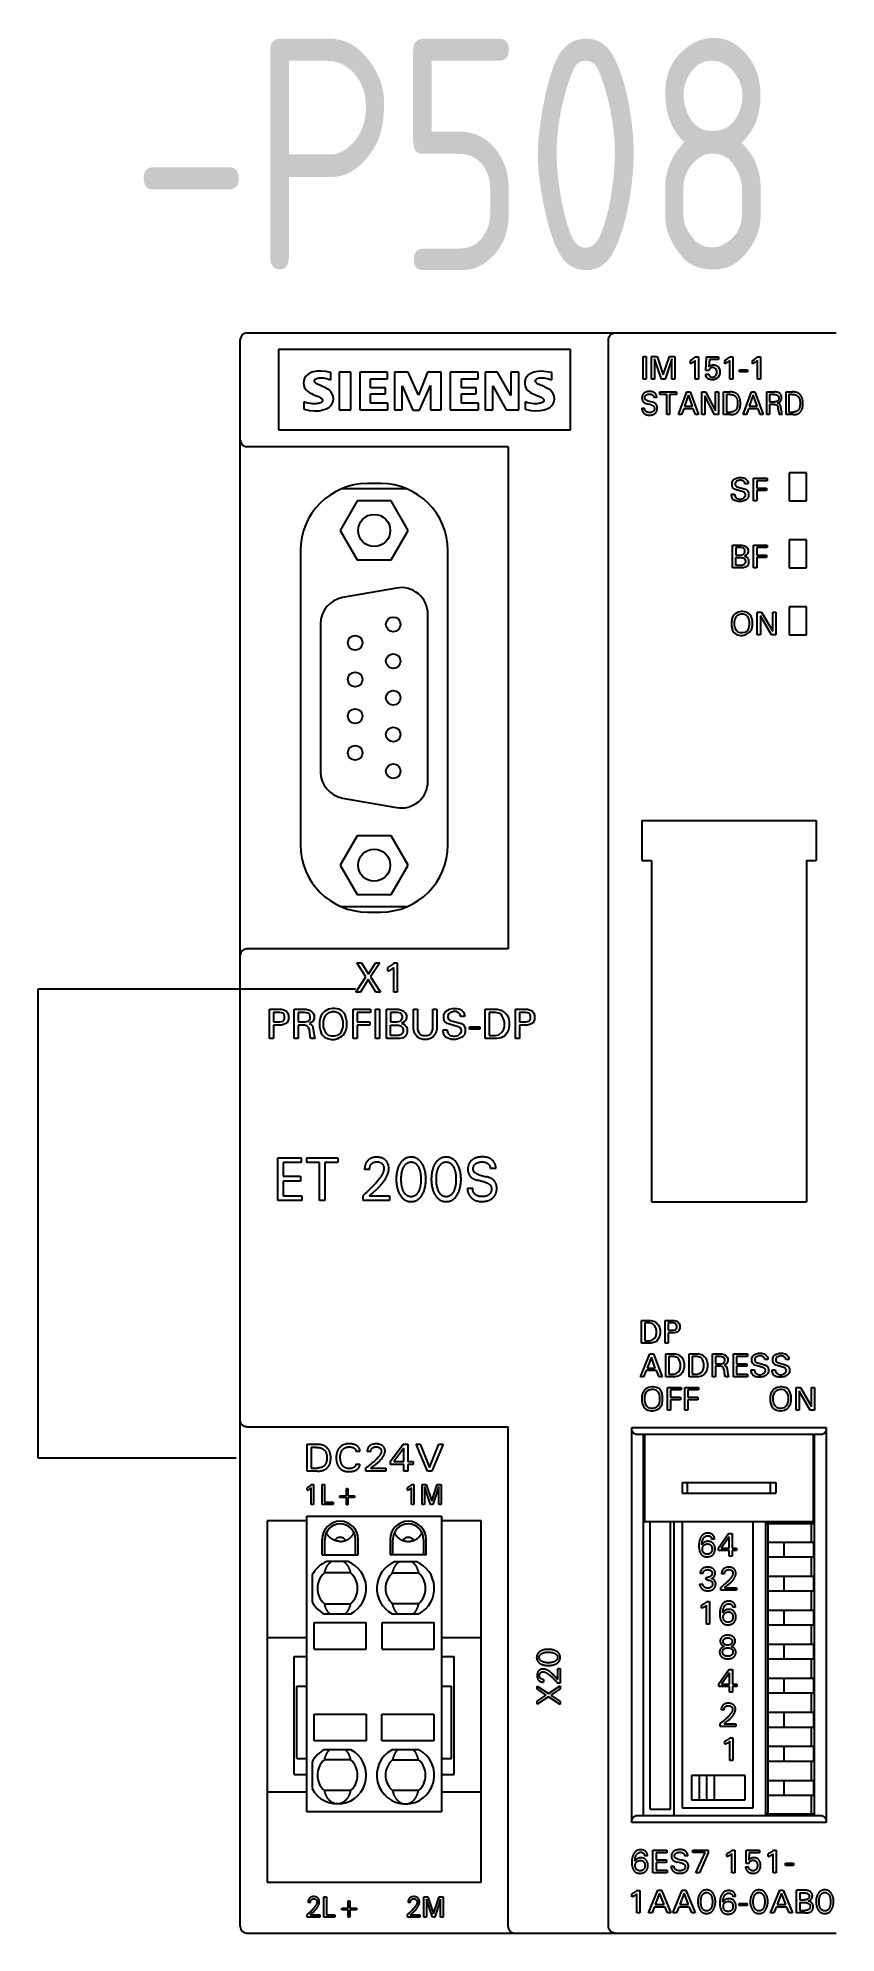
# Model space of a CAD drawing. Extents: x 10 to 622, y -523 to 292.
# Drawn here: x 251.92 to 263.99, y 94.01 to 122.67 of the extents above; entities that cross this region are included whole.
import ezdxf
from ezdxf.enums import TextEntityAlignment as Align

# ---------------------------------------------------------------- set-up
doc = ezdxf.new("R2010")
doc.units = 0
doc.header["$LTSCALE"] = 5
doc.header["$MEASUREMENT"] = 0
doc.layers.get('0').update_dxf_attribs({"linetype": 'CONTINUOUS'})
doc.styles.add('DIN', font='DIN.shx', dxfattribs={"width": 0.85})

msp = doc.modelspace()

# ---------------------------------------------------------------- texts
at = {"style": 'DIN', "width": 0.8}
msp.add_text('-P508', height=3.5, dxfattribs=at).set_placement((258.234, 119.16), align=Align.CENTER)

# ---------------------------------------------------------------- linework, layer by layer
at = {"color": 7, "linetype": 'Continuous'}
for p, q in [((254.982, 94.115), (254.982, 118.109)), ((255.083, 118.211), (263.992, 118.211)), ((260.55, 118.109), (260.557, 118.147)), ((260.55, 94.115), (260.55, 118.109)), ((260.557, 118.147), (260.575, 118.176)), ((260.575, 118.176), (260.598, 118.196)), ((260.598, 118.196), (260.624, 118.207)), ((260.624, 118.207), (260.65, 118.211)), ((255.559, 117.958), (255.559, 116.743)), ((259.973, 117.958), (255.559, 117.958)), ((259.973, 116.743), (259.973, 117.958)), ((261.072, 117.512), (261.072, 117.856)), ((261.072, 117.856), (261.118, 117.856)), ((261.118, 117.856), (261.118, 117.512)), ((261.202, 117.512), (261.202, 117.856)), ((261.202, 117.856), (261.286, 117.856)), ((261.248, 117.819), (261.248, 117.512)), ((261.351, 117.512), (261.248, 117.819)), ((261.286, 117.856), (261.379, 117.577)), ((261.379, 117.577), (261.472, 117.856)), ((261.509, 117.819), (261.407, 117.512)), ((261.472, 117.856), (261.555, 117.856)), ((261.509, 117.512), (261.509, 117.819)), ((261.555, 117.856), (261.555, 117.512)), ((261.788, 117.791), (261.816, 117.81)), ((261.788, 117.745), (261.788, 117.791)), ((261.816, 117.81), (261.853, 117.838)), ((261.862, 117.791), (261.825, 117.763)), ((261.853, 117.838), (261.862, 117.847)), ((261.862, 117.847), (261.909, 117.847)), ((261.862, 117.512), (261.862, 117.791)), ((261.909, 117.847), (261.909, 117.512)), ((262.021, 117.642), (262.03, 117.847)), ((262.03, 117.847), (262.216, 117.847)), ((262.076, 117.81), (262.067, 117.698)), ((262.216, 117.81), (262.076, 117.81)), ((262.216, 117.847), (262.216, 117.81)), ((262.309, 117.791), (262.337, 117.81)), ((262.309, 117.745), (262.309, 117.791)), ((262.337, 117.81), (262.374, 117.838)), ((262.383, 117.791), (262.346, 117.763)), ((262.374, 117.838), (262.383, 117.847)), ((262.383, 117.847), (262.43, 117.847)), ((262.383, 117.512), (262.383, 117.791)), ((262.43, 117.847), (262.43, 117.512)), ((262.728, 117.791), (262.756, 117.81)), ((262.728, 117.745), (262.728, 117.791)), ((262.756, 117.81), (262.793, 117.838)), ((262.802, 117.791), (262.765, 117.763)), ((262.793, 117.838), (262.802, 117.847)), ((262.802, 117.847), (262.849, 117.847)), ((262.802, 117.512), (262.802, 117.791)), ((262.849, 117.847), (262.849, 117.512)), ((255.953, 117.527), (255.941, 117.492)), ((255.973, 117.558), (255.953, 117.527)), ((256.001, 117.583), (255.973, 117.558)), ((256.038, 117.605), (256.001, 117.583)), ((256.084, 117.621), (256.038, 117.605)), ((256.139, 117.631), (256.084, 117.621)), ((256.103, 117.49), (256.107, 117.5)), ((256.107, 117.5), (256.114, 117.509)), ((256.114, 117.509), (256.125, 117.516)), ((256.125, 117.516), (256.138, 117.522)), ((256.138, 117.522), (256.154, 117.527)), ((256.202, 117.633), (256.139, 117.631)), ((256.154, 117.527), (256.171, 117.53)), ((256.171, 117.53), (256.19, 117.532)), ((256.19, 117.532), (256.211, 117.532)), ((256.273, 117.625), (256.202, 117.633)), ((256.211, 117.532), (256.235, 117.53)), ((256.235, 117.53), (256.26, 117.526)), ((256.26, 117.526), (256.288, 117.521)), ((256.351, 117.611), (256.273, 117.625)), ((256.288, 117.521), (256.318, 117.512)), ((256.318, 117.512), (256.351, 117.502)), ((256.351, 117.502), (256.351, 117.611)), ((256.478, 117.617), (256.478, 117.046)), ((256.654, 117.617), (256.478, 117.617)), ((256.654, 117.046), (256.654, 117.617)), ((256.788, 117.617), (256.788, 117.046)), ((257.207, 117.617), (256.788, 117.617)), ((256.952, 117.38), (256.952, 117.514)), ((256.952, 117.514), (257.207, 117.514)), ((257.207, 117.514), (257.207, 117.617)), ((257.316, 117.617), (257.316, 117.046)), ((257.523, 117.617), (257.316, 117.617)), ((257.675, 117.271), (257.523, 117.617)), ((257.815, 117.617), (257.675, 117.271)), ((258.021, 117.617), (257.815, 117.617)), ((258.021, 117.046), (258.021, 117.617)), ((258.155, 117.617), (258.155, 117.046)), ((258.58, 117.617), (258.155, 117.617)), ((258.325, 117.38), (258.325, 117.514)), ((258.325, 117.514), (258.58, 117.514)), ((258.58, 117.514), (258.58, 117.617)), ((258.683, 117.617), (258.683, 117.046)), ((258.872, 117.617), (258.683, 117.617)), ((259.072, 117.265), (258.872, 117.617)), ((259.072, 117.617), (259.072, 117.265)), ((259.194, 117.617), (259.072, 117.617)), ((259.194, 117.046), (259.194, 117.617)), ((259.296, 117.517), (259.286, 117.481)), ((259.314, 117.549), (259.296, 117.517)), ((259.341, 117.576), (259.314, 117.549)), ((259.377, 117.599), (259.341, 117.576)), ((259.422, 117.617), (259.377, 117.599)), ((259.477, 117.629), (259.422, 117.617)), ((259.448, 117.491), (259.452, 117.502)), ((259.452, 117.502), (259.461, 117.513)), ((259.461, 117.513), (259.473, 117.52)), ((259.473, 117.52), (259.489, 117.526)), ((259.541, 117.631), (259.477, 117.629)), ((259.489, 117.526), (259.507, 117.529)), ((259.507, 117.529), (259.527, 117.531)), ((259.527, 117.531), (259.549, 117.531)), ((259.613, 117.624), (259.541, 117.631)), ((259.549, 117.531), (259.573, 117.53)), ((259.573, 117.53), (259.599, 117.527)), ((259.599, 117.527), (259.627, 117.521)), ((259.692, 117.611), (259.613, 117.624)), ((259.627, 117.521), (259.658, 117.513)), ((259.658, 117.513), (259.692, 117.502)), ((259.692, 117.502), (259.692, 117.611)), ((261.118, 117.512), (261.072, 117.512)), ((261.248, 117.512), (261.202, 117.512)), ((261.407, 117.512), (261.351, 117.512)), ((261.555, 117.512), (261.509, 117.512)), ((261.825, 117.763), (261.788, 117.745)), ((261.909, 117.512), (261.862, 117.512)), ((262.067, 117.642), (262.021, 117.642)), ((262.021, 117.568), (262.021, 117.586)), ((262.021, 117.586), (262.067, 117.586)), ((262.039, 117.531), (262.021, 117.568)), ((262.067, 117.512), (262.039, 117.531)), ((262.067, 117.698), (262.076, 117.707)), ((262.076, 117.661), (262.067, 117.642)), ((262.067, 117.586), (262.067, 117.577)), ((262.067, 117.577), (262.076, 117.559)), ((262.104, 117.503), (262.067, 117.512)), ((262.076, 117.707), (262.095, 117.717)), ((262.095, 117.68), (262.076, 117.661)), ((262.076, 117.559), (262.104, 117.54)), ((262.095, 117.717), (262.123, 117.726)), ((262.114, 117.689), (262.095, 117.68)), ((262.104, 117.54), (262.142, 117.54)), ((262.142, 117.503), (262.104, 117.503)), ((262.142, 117.689), (262.114, 117.689)), ((262.123, 117.726), (262.151, 117.726)), ((262.16, 117.68), (262.142, 117.689)), ((262.142, 117.54), (262.169, 117.559)), ((262.169, 117.512), (262.142, 117.503)), ((262.151, 117.726), (262.179, 117.717)), ((262.179, 117.661), (262.16, 117.68)), ((262.169, 117.559), (262.188, 117.596)), ((262.207, 117.54), (262.169, 117.512)), ((262.179, 117.717), (262.207, 117.698)), ((262.188, 117.633), (262.179, 117.661)), ((262.188, 117.596), (262.188, 117.633)), ((262.207, 117.698), (262.225, 117.67)), ((262.225, 117.568), (262.207, 117.54)), ((262.225, 117.67), (262.235, 117.642)), ((262.235, 117.596), (262.225, 117.568)), ((262.235, 117.642), (262.235, 117.596)), ((262.346, 117.763), (262.309, 117.745)), ((262.43, 117.512), (262.383, 117.512)), ((262.532, 117.624), (262.532, 117.652)), ((262.532, 117.652), (262.653, 117.652)), ((262.653, 117.624), (262.532, 117.624)), ((262.653, 117.652), (262.653, 117.624)), ((262.765, 117.763), (262.728, 117.745)), ((262.849, 117.512), (262.802, 117.512)), ((255.941, 117.492), (255.938, 117.452)), ((255.938, 117.452), (255.942, 117.414)), ((255.942, 117.414), (255.955, 117.381)), ((255.955, 117.381), (255.977, 117.349)), ((255.977, 117.349), (256.004, 117.324)), ((256.004, 117.324), (256.032, 117.306)), ((256.032, 117.306), (256.058, 117.292)), ((256.058, 117.292), (256.082, 117.281)), ((256.082, 117.281), (256.105, 117.271)), ((256.104, 117.48), (256.103, 117.49)), ((256.108, 117.47), (256.104, 117.48)), ((256.105, 117.271), (256.126, 117.263)), ((256.116, 117.46), (256.108, 117.47)), ((256.126, 117.451), (256.116, 117.46)), ((256.139, 117.443), (256.126, 117.451)), ((256.126, 117.263), (256.145, 117.254)), ((256.153, 117.435), (256.139, 117.443)), ((256.145, 117.254), (256.163, 117.247)), ((256.169, 117.428), (256.153, 117.435)), ((256.163, 117.247), (256.179, 117.239)), ((256.186, 117.42), (256.169, 117.428)), ((256.179, 117.239), (256.193, 117.231)), ((256.226, 117.402), (256.186, 117.42)), ((256.193, 117.231), (256.205, 117.222)), ((256.205, 117.222), (256.215, 117.213)), ((256.215, 117.213), (256.222, 117.202)), ((256.248, 117.392), (256.226, 117.402)), ((256.271, 117.38), (256.248, 117.392)), ((256.297, 117.367), (256.271, 117.38)), ((256.324, 117.349), (256.297, 117.367)), ((256.351, 117.323), (256.324, 117.349)), ((256.373, 117.29), (256.351, 117.323)), ((256.386, 117.254), (256.373, 117.29)), ((256.39, 117.214), (256.386, 117.254)), ((256.386, 117.176), (256.39, 117.214)), ((257.177, 117.38), (256.952, 117.38)), ((256.952, 117.15), (256.952, 117.289)), ((256.952, 117.289), (257.177, 117.289)), ((257.177, 117.289), (257.177, 117.38)), ((257.432, 117.046), (257.432, 117.411)), ((257.432, 117.411), (257.59, 117.04)), ((257.693, 117.04), (257.857, 117.417)), ((257.857, 117.417), (257.857, 117.046)), ((258.55, 117.38), (258.325, 117.38)), ((258.325, 117.15), (258.325, 117.289)), ((258.325, 117.289), (258.55, 117.289)), ((258.55, 117.289), (258.55, 117.38)), ((258.799, 117.046), (258.799, 117.411)), ((258.799, 117.411), (259.005, 117.046)), ((259.286, 117.481), (259.284, 117.441)), ((259.284, 117.441), (259.291, 117.404)), ((259.291, 117.404), (259.307, 117.37)), ((259.307, 117.37), (259.332, 117.34)), ((259.332, 117.34), (259.36, 117.317)), ((259.36, 117.317), (259.387, 117.301)), ((259.387, 117.301), (259.412, 117.289)), ((259.412, 117.289), (259.436, 117.278)), ((259.436, 117.278), (259.458, 117.269)), ((259.448, 117.479), (259.448, 117.491)), ((259.452, 117.468), (259.448, 117.479)), ((259.461, 117.457), (259.452, 117.468)), ((259.458, 117.269), (259.478, 117.26)), ((259.473, 117.447), (259.461, 117.457)), ((259.487, 117.438), (259.473, 117.447)), ((259.478, 117.26), (259.497, 117.252)), ((259.503, 117.43), (259.487, 117.438)), ((259.497, 117.252), (259.514, 117.245)), ((259.522, 117.421), (259.503, 117.43)), ((259.514, 117.245), (259.529, 117.237)), ((259.541, 117.413), (259.522, 117.421)), ((259.529, 117.237), (259.543, 117.23)), ((259.563, 117.403), (259.541, 117.413)), ((259.543, 117.23), (259.555, 117.221)), ((259.555, 117.221), (259.564, 117.212)), ((259.586, 117.393), (259.563, 117.403)), ((259.564, 117.212), (259.571, 117.202)), ((259.61, 117.381), (259.586, 117.393)), ((259.637, 117.367), (259.61, 117.381)), ((259.666, 117.348), (259.637, 117.367)), ((259.694, 117.321), (259.666, 117.348)), ((259.715, 117.289), (259.694, 117.321)), ((259.728, 117.254), (259.715, 117.289)), ((259.727, 117.175), (259.732, 117.214)), ((259.732, 117.214), (259.728, 117.254)), ((261.057, 117.241), (261.056, 117.237)), ((261.056, 117.237), (261.056, 117.233)), ((261.056, 117.233), (261.056, 117.23)), ((261.056, 117.23), (261.056, 117.226)), ((261.056, 117.226), (261.056, 117.224)), ((261.056, 117.224), (261.056, 117.222)), ((261.056, 117.222), (261.056, 117.219)), ((261.056, 117.219), (261.056, 117.217)), ((261.056, 117.217), (261.057, 117.214)), ((261.058, 117.247), (261.057, 117.244)), ((261.057, 117.244), (261.057, 117.241)), ((261.057, 117.214), (261.057, 117.212)), ((261.057, 117.212), (261.057, 117.21)), ((261.057, 117.21), (261.058, 117.207)), ((261.059, 117.254), (261.058, 117.251)), ((261.058, 117.251), (261.058, 117.247)), ((261.06, 117.258), (261.059, 117.254)), ((261.061, 117.261), (261.06, 117.258)), ((261.062, 117.264), (261.061, 117.261)), ((261.063, 117.267), (261.062, 117.264)), ((261.064, 117.27), (261.063, 117.267)), ((261.066, 117.273), (261.064, 117.27)), ((261.067, 117.275), (261.066, 117.273)), ((261.069, 117.278), (261.067, 117.275)), ((261.07, 117.281), (261.069, 117.278)), ((261.072, 117.284), (261.07, 117.281)), ((261.074, 117.286), (261.072, 117.284)), ((261.076, 117.289), (261.074, 117.286)), ((261.078, 117.291), (261.076, 117.289)), ((261.08, 117.293), (261.078, 117.291)), ((261.083, 117.296), (261.08, 117.293)), ((261.085, 117.298), (261.083, 117.296)), ((261.088, 117.3), (261.085, 117.298)), ((261.09, 117.302), (261.088, 117.3)), ((261.093, 117.304), (261.09, 117.302)), ((261.095, 117.306), (261.093, 117.304)), ((261.098, 117.307), (261.095, 117.306)), ((261.101, 117.309), (261.098, 117.307)), ((261.099, 117.237), (261.1, 117.239)), ((261.099, 117.236), (261.099, 117.237)), ((261.099, 117.234), (261.099, 117.236)), ((261.099, 117.232), (261.099, 117.234)), ((261.099, 117.23), (261.099, 117.232)), ((261.099, 117.228), (261.099, 117.23)), ((261.099, 117.227), (261.099, 117.228)), ((261.099, 117.225), (261.099, 117.227)), ((261.1, 117.223), (261.099, 117.225)), ((261.1, 117.243), (261.101, 117.245)), ((261.1, 117.241), (261.1, 117.243)), ((261.1, 117.239), (261.1, 117.241)), ((261.1, 117.222), (261.1, 117.223)), ((261.1, 117.22), (261.1, 117.222)), ((261.1, 117.218), (261.1, 117.22)), ((261.101, 117.217), (261.1, 117.218)), ((261.104, 117.311), (261.101, 117.309)), ((261.101, 117.247), (261.102, 117.248)), ((261.101, 117.245), (261.101, 117.247)), ((261.101, 117.215), (261.101, 117.217)), ((261.102, 117.214), (261.101, 117.215)), ((261.102, 117.25), (261.103, 117.252)), ((261.102, 117.248), (261.102, 117.25)), ((261.103, 117.212), (261.102, 117.214)), ((261.103, 117.252), (261.104, 117.253)), ((261.103, 117.211), (261.103, 117.212)), ((261.104, 117.209), (261.103, 117.211)), ((261.106, 117.312), (261.104, 117.311)), ((261.104, 117.255), (261.105, 117.256)), ((261.104, 117.253), (261.104, 117.255)), ((261.105, 117.208), (261.104, 117.209)), ((261.105, 117.256), (261.106, 117.258)), ((261.109, 117.313), (261.106, 117.312)), ((261.106, 117.258), (261.107, 117.259)), ((261.107, 117.259), (261.108, 117.261)), ((261.108, 117.261), (261.109, 117.262)), ((261.112, 117.315), (261.109, 117.313)), ((261.109, 117.262), (261.11, 117.263)), ((261.11, 117.263), (261.111, 117.265)), ((261.111, 117.265), (261.112, 117.266)), ((261.115, 117.316), (261.112, 117.315)), ((261.112, 117.266), (261.113, 117.267)), ((261.113, 117.267), (261.115, 117.268)), ((261.119, 117.317), (261.115, 117.316)), ((261.115, 117.268), (261.116, 117.269)), ((261.116, 117.269), (261.118, 117.271)), ((261.118, 117.271), (261.119, 117.272)), ((261.123, 117.319), (261.119, 117.317)), ((261.119, 117.272), (261.12, 117.273)), ((261.12, 117.273), (261.122, 117.274)), ((261.122, 117.274), (261.123, 117.274)), ((261.126, 117.32), (261.123, 117.319)), ((261.123, 117.274), (261.125, 117.276)), ((261.125, 117.276), (261.127, 117.277)), ((261.13, 117.321), (261.126, 117.32)), ((261.127, 117.277), (261.129, 117.278)), ((261.129, 117.278), (261.131, 117.278)), ((261.134, 117.322), (261.13, 117.321)), ((261.131, 117.278), (261.133, 117.279)), ((261.133, 117.279), (261.135, 117.28)), ((261.138, 117.323), (261.134, 117.322)), ((261.135, 117.28), (261.137, 117.281)), ((261.137, 117.281), (261.14, 117.281)), ((261.142, 117.323), (261.138, 117.323)), ((261.14, 117.281), (261.142, 117.282)), ((261.146, 117.324), (261.142, 117.323)), ((261.142, 117.282), (261.144, 117.283)), ((261.144, 117.283), (261.147, 117.283)), ((261.15, 117.325), (261.146, 117.324)), ((261.147, 117.283), (261.149, 117.284)), ((261.149, 117.284), (261.151, 117.284)), ((261.155, 117.325), (261.15, 117.325)), ((261.151, 117.284), (261.154, 117.284)), ((261.154, 117.284), (261.156, 117.285)), ((261.159, 117.325), (261.155, 117.325)), ((261.156, 117.285), (261.159, 117.285)), ((261.164, 117.326), (261.159, 117.325)), ((261.159, 117.285), (261.162, 117.285)), ((261.162, 117.285), (261.164, 117.286)), ((261.168, 117.326), (261.164, 117.326)), ((261.164, 117.286), (261.167, 117.286)), ((261.167, 117.286), (261.17, 117.286)), ((261.172, 117.326), (261.168, 117.326)), ((261.17, 117.286), (261.172, 117.286)), ((261.176, 117.326), (261.172, 117.326)), ((261.172, 117.286), (261.175, 117.286)), ((261.175, 117.286), (261.178, 117.286)), ((261.18, 117.326), (261.176, 117.326)), ((261.178, 117.286), (261.18, 117.285)), ((261.183, 117.326), (261.18, 117.326)), ((261.18, 117.285), (261.183, 117.285)), ((261.187, 117.325), (261.183, 117.326)), ((261.183, 117.285), (261.186, 117.285)), ((261.186, 117.285), (261.188, 117.284)), ((261.191, 117.325), (261.187, 117.325)), ((261.188, 117.284), (261.191, 117.284)), ((261.194, 117.325), (261.191, 117.325)), ((261.191, 117.284), (261.194, 117.283)), ((261.198, 117.324), (261.194, 117.325)), ((261.194, 117.283), (261.195, 117.283)), ((261.195, 117.283), (261.197, 117.282)), ((261.197, 117.282), (261.198, 117.282)), ((261.202, 117.324), (261.198, 117.324)), ((261.198, 117.282), (261.2, 117.281)), ((261.2, 117.281), (261.201, 117.281)), ((261.201, 117.281), (261.202, 117.28)), ((261.205, 117.323), (261.202, 117.324)), ((261.202, 117.28), (261.204, 117.28)), ((261.204, 117.28), (261.205, 117.279)), ((261.209, 117.322), (261.205, 117.323)), ((261.205, 117.279), (261.206, 117.279)), ((261.206, 117.279), (261.207, 117.278)), ((261.207, 117.278), (261.208, 117.277)), ((261.208, 117.277), (261.209, 117.277)), ((261.213, 117.322), (261.209, 117.322)), ((261.209, 117.277), (261.211, 117.276)), ((261.211, 117.276), (261.212, 117.275)), ((261.212, 117.275), (261.213, 117.275)), ((261.216, 117.321), (261.213, 117.322)), ((261.213, 117.275), (261.214, 117.274)), ((261.214, 117.274), (261.215, 117.273)), ((261.215, 117.273), (261.216, 117.273)), ((261.22, 117.319), (261.216, 117.321)), ((261.216, 117.273), (261.217, 117.272)), ((261.217, 117.272), (261.218, 117.271)), ((261.218, 117.271), (261.219, 117.27)), ((261.219, 117.27), (261.22, 117.269)), ((261.223, 117.318), (261.22, 117.319)), ((261.22, 117.269), (261.221, 117.269)), ((261.221, 117.269), (261.222, 117.268)), ((261.222, 117.268), (261.222, 117.267)), ((261.222, 117.267), (261.223, 117.266)), ((261.226, 117.317), (261.223, 117.318)), ((261.223, 117.266), (261.224, 117.265)), ((261.224, 117.265), (261.225, 117.264)), ((261.225, 117.264), (261.226, 117.263)), ((261.23, 117.315), (261.226, 117.317)), ((261.226, 117.263), (261.226, 117.262)), ((261.226, 117.262), (261.227, 117.261)), ((261.227, 117.261), (261.228, 117.26)), ((261.228, 117.26), (261.229, 117.259)), ((261.229, 117.259), (261.229, 117.258)), ((261.229, 117.258), (261.23, 117.257)), ((261.232, 117.314), (261.23, 117.315)), ((261.23, 117.257), (261.23, 117.256)), ((261.23, 117.256), (261.231, 117.255)), ((261.231, 117.255), (261.231, 117.254)), ((261.231, 117.254), (261.232, 117.253)), ((261.235, 117.313), (261.232, 117.314)), ((261.232, 117.253), (261.232, 117.252)), ((261.232, 117.252), (261.233, 117.251)), ((261.233, 117.251), (261.233, 117.25)), ((261.233, 117.25), (261.234, 117.249)), ((261.234, 117.249), (261.234, 117.248)), ((261.234, 117.248), (261.235, 117.246)), ((261.238, 117.311), (261.235, 117.313)), ((261.235, 117.246), (261.235, 117.245)), ((261.235, 117.245), (261.235, 117.244)), ((261.235, 117.244), (261.236, 117.243)), ((261.236, 117.243), (261.236, 117.242)), ((261.236, 117.242), (261.236, 117.24)), ((261.236, 117.24), (261.236, 117.239)), ((261.236, 117.239), (261.236, 117.238)), ((261.236, 117.238), (261.237, 117.237)), ((261.237, 117.237), (261.237, 117.235)), ((261.237, 117.235), (261.237, 117.234)), ((261.237, 117.234), (261.237, 117.233)), ((261.28, 117.233), (261.237, 117.233)), ((261.24, 117.31), (261.238, 117.311)), ((261.243, 117.308), (261.24, 117.31)), ((261.245, 117.306), (261.243, 117.308)), ((261.247, 117.304), (261.245, 117.306)), ((261.25, 117.302), (261.247, 117.304)), ((261.252, 117.3), (261.25, 117.302)), ((261.254, 117.298), (261.252, 117.3)), ((261.256, 117.296), (261.254, 117.298)), ((261.258, 117.294), (261.256, 117.296)), ((261.26, 117.292), (261.258, 117.294)), ((261.262, 117.289), (261.26, 117.292)), ((261.264, 117.287), (261.262, 117.289)), ((261.266, 117.284), (261.264, 117.287)), ((261.267, 117.282), (261.266, 117.284)), ((261.269, 117.28), (261.267, 117.282)), ((261.27, 117.277), (261.269, 117.28)), ((261.271, 117.275), (261.27, 117.277)), ((261.273, 117.272), (261.271, 117.275)), ((261.274, 117.269), (261.273, 117.272)), ((261.275, 117.267), (261.274, 117.269)), ((261.276, 117.264), (261.275, 117.267)), ((261.277, 117.261), (261.276, 117.264)), ((261.277, 117.259), (261.277, 117.261)), ((261.278, 117.256), (261.277, 117.259)), ((261.279, 117.253), (261.278, 117.256)), ((261.279, 117.25), (261.279, 117.253)), ((261.28, 117.247), (261.279, 117.25)), ((261.28, 117.244), (261.28, 117.247)), ((261.28, 117.242), (261.28, 117.244)), ((261.28, 117.239), (261.28, 117.242)), ((261.28, 117.236), (261.28, 117.239)), ((261.28, 117.233), (261.28, 117.236)), ((261.329, 117.28), (261.329, 117.319)), ((261.329, 117.319), (261.579, 117.319)), ((261.433, 117.28), (261.329, 117.28)), ((261.433, 116.975), (261.433, 117.28)), ((261.475, 117.28), (261.475, 116.975)), ((261.579, 117.28), (261.475, 117.28)), ((261.579, 117.319), (261.579, 117.28)), ((261.609, 116.975), (261.737, 117.319)), ((261.76, 117.274), (261.701, 117.103)), ((261.737, 117.319), (261.783, 117.319)), ((261.82, 117.103), (261.76, 117.274)), ((261.783, 117.319), (261.91, 116.975)), ((261.964, 116.975), (261.964, 117.319)), ((261.964, 117.319), (262.019, 117.319)), ((262.006, 117.26), (262.006, 116.975)), ((262.155, 116.975), (262.006, 117.26)), ((262.019, 117.319), (262.17, 117.03)), ((262.17, 117.03), (262.17, 117.319)), ((262.17, 117.319), (262.212, 117.319)), ((262.212, 117.319), (262.212, 116.975)), ((262.291, 116.975), (262.291, 117.319)), ((262.291, 117.319), (262.389, 117.319)), ((262.333, 117.28), (262.333, 117.014)), ((262.389, 117.28), (262.333, 117.28)), ((262.394, 117.319), (262.389, 117.319)), ((262.389, 117.28), (262.393, 117.28)), ((262.393, 117.28), (262.396, 117.28)), ((262.399, 117.319), (262.394, 117.319)), ((262.396, 117.28), (262.4, 117.28)), ((262.404, 117.318), (262.399, 117.319)), ((262.4, 117.28), (262.403, 117.279)), ((262.403, 117.279), (262.407, 117.279)), ((262.409, 117.318), (262.404, 117.318)), ((262.407, 117.279), (262.411, 117.279)), ((262.414, 117.318), (262.409, 117.318)), ((262.411, 117.279), (262.414, 117.278)), ((262.419, 117.317), (262.414, 117.318)), ((262.414, 117.278), (262.418, 117.277)), ((262.418, 117.277), (262.422, 117.277)), ((262.424, 117.316), (262.419, 117.317)), ((262.422, 117.277), (262.425, 117.276)), ((262.429, 117.316), (262.424, 117.316)), ((262.425, 117.276), (262.429, 117.275)), ((262.434, 117.315), (262.429, 117.316)), ((262.429, 117.275), (262.432, 117.274)), ((262.432, 117.274), (262.436, 117.273)), ((262.439, 117.314), (262.434, 117.315)), ((262.436, 117.273), (262.439, 117.272)), ((262.443, 117.312), (262.439, 117.314)), ((262.439, 117.272), (262.442, 117.27)), ((262.442, 117.27), (262.446, 117.269)), ((262.448, 117.311), (262.443, 117.312)), ((262.446, 117.269), (262.449, 117.267)), ((262.453, 117.31), (262.448, 117.311)), ((262.449, 117.267), (262.452, 117.265)), ((262.452, 117.265), (262.455, 117.263)), ((262.458, 117.308), (262.453, 117.31)), ((262.455, 117.263), (262.458, 117.261)), ((262.462, 117.306), (262.458, 117.308)), ((262.458, 117.261), (262.46, 117.259)), ((262.46, 117.259), (262.463, 117.257)), ((262.467, 117.304), (262.462, 117.306)), ((262.463, 117.257), (262.466, 117.255)), ((262.466, 117.255), (262.468, 117.253)), ((262.471, 117.302), (262.467, 117.304)), ((262.468, 117.253), (262.471, 117.25)), ((262.476, 117.299), (262.471, 117.302)), ((262.471, 117.25), (262.473, 117.248)), ((262.473, 117.248), (262.475, 117.245)), ((262.475, 117.245), (262.477, 117.242)), ((262.479, 117.297), (262.476, 117.299)), ((262.477, 117.242), (262.479, 117.239)), ((262.483, 117.294), (262.479, 117.297)), ((262.479, 117.239), (262.481, 117.237)), ((262.481, 117.237), (262.483, 117.234)), ((262.486, 117.292), (262.483, 117.294)), ((262.483, 117.234), (262.485, 117.231)), ((262.485, 117.231), (262.487, 117.228)), ((262.49, 117.289), (262.486, 117.292)), ((262.487, 117.228), (262.488, 117.225)), ((262.488, 117.225), (262.49, 117.221)), ((262.493, 117.286), (262.49, 117.289)), ((262.49, 117.221), (262.492, 117.217)), ((262.492, 117.217), (262.493, 117.213)), ((262.497, 117.283), (262.493, 117.286)), ((262.493, 117.213), (262.495, 117.208)), ((262.5, 117.28), (262.497, 117.283)), ((262.503, 117.277), (262.5, 117.28)), ((262.506, 117.274), (262.503, 117.277)), ((262.509, 117.27), (262.506, 117.274)), ((262.511, 117.267), (262.509, 117.27)), ((262.514, 117.263), (262.511, 117.267)), ((262.517, 117.259), (262.514, 117.263)), ((262.519, 117.256), (262.517, 117.259)), ((262.521, 117.252), (262.519, 117.256)), ((262.523, 117.248), (262.521, 117.252)), ((262.526, 117.244), (262.523, 117.248)), ((262.527, 117.24), (262.526, 117.244)), ((262.53, 117.235), (262.527, 117.24)), ((262.532, 117.229), (262.53, 117.235)), ((262.534, 117.224), (262.532, 117.229)), ((262.536, 117.218), (262.534, 117.224)), ((262.537, 117.213), (262.536, 117.218)), ((262.539, 117.207), (262.537, 117.213)), ((262.588, 116.975), (262.715, 117.319)), ((262.739, 117.274), (262.679, 117.103)), ((262.715, 117.319), (262.762, 117.319)), ((262.798, 117.103), (262.739, 117.274)), ((262.762, 117.319), (262.889, 116.975)), ((262.945, 116.975), (262.945, 117.319)), ((262.945, 117.319), (263.068, 117.319)), ((262.987, 117.28), (262.987, 117.168)), ((263.05, 117.28), (262.987, 117.28)), ((263.05, 117.28), (263.053, 117.28)), ((263.053, 117.28), (263.057, 117.28)), ((263.057, 117.28), (263.061, 117.28)), ((263.061, 117.28), (263.064, 117.279)), ((263.064, 117.279), (263.068, 117.279)), ((263.072, 117.319), (263.068, 117.319)), ((263.068, 117.279), (263.071, 117.279)), ((263.071, 117.279), (263.074, 117.278)), ((263.076, 117.319), (263.072, 117.319)), ((263.074, 117.278), (263.076, 117.278)), ((263.08, 117.319), (263.076, 117.319)), ((263.076, 117.278), (263.079, 117.278)), ((263.079, 117.278), (263.081, 117.277)), ((263.084, 117.318), (263.08, 117.319)), ((263.081, 117.277), (263.084, 117.277)), ((263.087, 117.318), (263.084, 117.318)), ((263.084, 117.277), (263.086, 117.276)), ((263.086, 117.276), (263.089, 117.275)), ((263.091, 117.317), (263.087, 117.318)), ((263.089, 117.275), (263.091, 117.275)), ((263.095, 117.317), (263.091, 117.317)), ((263.091, 117.275), (263.092, 117.274)), ((263.092, 117.274), (263.094, 117.274)), ((263.094, 117.274), (263.096, 117.273)), ((263.098, 117.316), (263.095, 117.317)), ((263.096, 117.273), (263.098, 117.272)), ((263.101, 117.316), (263.098, 117.316)), ((263.098, 117.272), (263.099, 117.272)), ((263.099, 117.272), (263.101, 117.271)), ((263.104, 117.315), (263.101, 117.316)), ((263.101, 117.271), (263.102, 117.27)), ((263.102, 117.27), (263.104, 117.269)), ((263.107, 117.314), (263.104, 117.315)), ((263.104, 117.269), (263.105, 117.268)), ((263.105, 117.268), (263.107, 117.267)), ((263.11, 117.313), (263.107, 117.314)), ((263.107, 117.267), (263.108, 117.266)), ((263.108, 117.266), (263.109, 117.265)), ((263.109, 117.265), (263.11, 117.264)), ((263.112, 117.312), (263.11, 117.313)), ((263.11, 117.264), (263.111, 117.263)), ((263.111, 117.263), (263.113, 117.262)), ((263.115, 117.311), (263.112, 117.312)), ((263.113, 117.262), (263.114, 117.261)), ((263.114, 117.261), (263.115, 117.26)), ((263.118, 117.31), (263.115, 117.311)), ((263.115, 117.26), (263.116, 117.258)), ((263.116, 117.258), (263.117, 117.257)), ((263.117, 117.257), (263.118, 117.256)), ((263.121, 117.309), (263.118, 117.31)), ((263.118, 117.256), (263.119, 117.254)), ((263.119, 117.254), (263.119, 117.253)), ((263.119, 117.253), (263.12, 117.251)), ((263.12, 117.251), (263.121, 117.25)), ((263.123, 117.308), (263.121, 117.309)), ((263.121, 117.25), (263.122, 117.248)), ((263.122, 117.248), (263.122, 117.247)), ((263.122, 117.247), (263.123, 117.245)), ((263.126, 117.307), (263.123, 117.308)), ((263.123, 117.245), (263.123, 117.244)), ((263.123, 117.244), (263.124, 117.242)), ((263.124, 117.242), (263.124, 117.24)), ((263.124, 117.24), (263.125, 117.238)), ((263.125, 117.238), (263.125, 117.236)), ((263.125, 117.236), (263.126, 117.234)), ((263.126, 117.211), (263.125, 117.209)), ((263.125, 117.209), (263.125, 117.207)), ((263.128, 117.305), (263.126, 117.307)), ((263.126, 117.234), (263.126, 117.232)), ((263.126, 117.232), (263.126, 117.23)), ((263.126, 117.23), (263.126, 117.227)), ((263.126, 117.227), (263.126, 117.225)), ((263.126, 117.225), (263.126, 117.223)), ((263.126, 117.223), (263.126, 117.221)), ((263.126, 117.221), (263.126, 117.219)), ((263.126, 117.219), (263.126, 117.218)), ((263.126, 117.218), (263.126, 117.216)), ((263.126, 117.216), (263.126, 117.214)), ((263.126, 117.214), (263.126, 117.212)), ((263.126, 117.212), (263.126, 117.211)), ((263.131, 117.304), (263.128, 117.305)), ((263.133, 117.302), (263.131, 117.304)), ((263.135, 117.301), (263.133, 117.302)), ((263.138, 117.299), (263.135, 117.301)), ((263.14, 117.298), (263.138, 117.299)), ((263.142, 117.296), (263.14, 117.298)), ((263.143, 117.294), (263.142, 117.296)), ((263.145, 117.293), (263.143, 117.294)), ((263.147, 117.291), (263.145, 117.293)), ((263.149, 117.289), (263.147, 117.291)), ((263.15, 117.287), (263.149, 117.289)), ((263.152, 117.285), (263.15, 117.287)), ((263.153, 117.283), (263.152, 117.285)), ((263.155, 117.281), (263.153, 117.283)), ((263.156, 117.279), (263.155, 117.281)), ((263.158, 117.277), (263.156, 117.279)), ((263.159, 117.275), (263.158, 117.277)), ((263.16, 117.273), (263.159, 117.275)), ((263.161, 117.27), (263.16, 117.273)), ((263.162, 117.268), (263.161, 117.27)), ((263.163, 117.266), (263.162, 117.268)), ((263.164, 117.263), (263.163, 117.266)), ((263.165, 117.261), (263.164, 117.263)), ((263.165, 117.258), (263.165, 117.261)), ((263.166, 117.255), (263.165, 117.258)), ((263.167, 117.252), (263.166, 117.255)), ((263.166, 117.207), (263.167, 117.21)), ((263.167, 117.249), (263.167, 117.252)), ((263.168, 117.246), (263.167, 117.249)), ((263.167, 117.213), (263.168, 117.216)), ((263.167, 117.21), (263.167, 117.213)), ((263.168, 117.243), (263.168, 117.246)), ((263.168, 117.24), (263.168, 117.243)), ((263.169, 117.237), (263.168, 117.24)), ((263.168, 117.222), (263.169, 117.225)), ((263.168, 117.219), (263.168, 117.222)), ((263.168, 117.216), (263.168, 117.219)), ((263.169, 117.234), (263.169, 117.237)), ((263.169, 117.231), (263.169, 117.234)), ((263.169, 117.228), (263.169, 117.231)), ((263.169, 117.225), (263.169, 117.228)), ((263.236, 116.975), (263.236, 117.319)), ((263.236, 117.319), (263.334, 117.319)), ((263.279, 117.28), (263.279, 117.014)), ((263.334, 117.28), (263.279, 117.28)), ((263.339, 117.319), (263.334, 117.319)), ((263.334, 117.28), (263.338, 117.28)), ((263.338, 117.28), (263.342, 117.28)), ((263.344, 117.319), (263.339, 117.319)), ((263.342, 117.28), (263.345, 117.28)), ((263.349, 117.318), (263.344, 117.319)), ((263.345, 117.28), (263.349, 117.279)), ((263.354, 117.318), (263.349, 117.318)), ((263.349, 117.279), (263.353, 117.279)), ((263.353, 117.279), (263.356, 117.279)), ((263.359, 117.318), (263.354, 117.318)), ((263.356, 117.279), (263.36, 117.278)), ((263.364, 117.317), (263.359, 117.318)), ((263.36, 117.278), (263.363, 117.277)), ((263.363, 117.277), (263.367, 117.277)), ((263.369, 117.316), (263.364, 117.317)), ((263.367, 117.277), (263.371, 117.276)), ((263.374, 117.316), (263.369, 117.316)), ((263.371, 117.276), (263.374, 117.275)), ((263.379, 117.315), (263.374, 117.316)), ((263.374, 117.275), (263.378, 117.274)), ((263.378, 117.274), (263.381, 117.273)), ((263.384, 117.314), (263.379, 117.315)), ((263.381, 117.273), (263.384, 117.272)), ((263.389, 117.312), (263.384, 117.314)), ((263.384, 117.272), (263.388, 117.27)), ((263.388, 117.27), (263.391, 117.269)), ((263.394, 117.311), (263.389, 117.312)), ((263.391, 117.269), (263.394, 117.267)), ((263.398, 117.31), (263.394, 117.311)), ((263.394, 117.267), (263.397, 117.265)), ((263.397, 117.265), (263.4, 117.263)), ((263.403, 117.308), (263.398, 117.31)), ((263.4, 117.263), (263.403, 117.261)), ((263.408, 117.306), (263.403, 117.308)), ((263.403, 117.261), (263.406, 117.259)), ((263.406, 117.259), (263.409, 117.257)), ((263.412, 117.304), (263.408, 117.306)), ((263.409, 117.257), (263.411, 117.255)), ((263.411, 117.255), (263.414, 117.253)), ((263.417, 117.302), (263.412, 117.304)), ((263.414, 117.253), (263.416, 117.25)), ((263.416, 117.25), (263.418, 117.248)), ((263.421, 117.299), (263.417, 117.302)), ((263.418, 117.248), (263.421, 117.245)), ((263.425, 117.297), (263.421, 117.299)), ((263.421, 117.245), (263.423, 117.242)), ((263.423, 117.242), (263.425, 117.239)), ((263.428, 117.294), (263.425, 117.297)), ((263.425, 117.239), (263.427, 117.237)), ((263.427, 117.237), (263.429, 117.234)), ((263.432, 117.292), (263.428, 117.294)), ((263.429, 117.234), (263.43, 117.231)), ((263.43, 117.231), (263.432, 117.228)), ((263.435, 117.289), (263.432, 117.292)), ((263.432, 117.228), (263.434, 117.225)), ((263.434, 117.225), (263.435, 117.221)), ((263.439, 117.286), (263.435, 117.289)), ((263.435, 117.221), (263.437, 117.217)), ((263.437, 117.217), (263.439, 117.213)), ((263.442, 117.283), (263.439, 117.286)), ((263.439, 117.213), (263.44, 117.208)), ((263.445, 117.28), (263.442, 117.283)), ((263.448, 117.277), (263.445, 117.28)), ((263.451, 117.274), (263.448, 117.277)), ((263.454, 117.27), (263.451, 117.274)), ((263.457, 117.267), (263.454, 117.27)), ((263.459, 117.263), (263.457, 117.267)), ((263.462, 117.259), (263.459, 117.263)), ((263.464, 117.256), (263.462, 117.259)), ((263.467, 117.252), (263.464, 117.256)), ((263.469, 117.248), (263.467, 117.252)), ((263.471, 117.244), (263.469, 117.248)), ((263.473, 117.24), (263.471, 117.244)), ((263.475, 117.235), (263.473, 117.24)), ((263.477, 117.229), (263.475, 117.235)), ((263.479, 117.224), (263.477, 117.229)), ((263.481, 117.218), (263.479, 117.224)), ((263.483, 117.213), (263.481, 117.218)), ((263.484, 117.207), (263.483, 117.213)), ((255.944, 117.168), (255.944, 117.058)), ((255.981, 117.155), (255.944, 117.168)), ((255.944, 117.058), (256.028, 117.039)), ((256.015, 117.146), (255.981, 117.155)), ((256.046, 117.141), (256.015, 117.146)), ((256.028, 117.039), (256.104, 117.031)), ((256.074, 117.139), (256.046, 117.141)), ((256.1, 117.138), (256.074, 117.139)), ((256.124, 117.139), (256.1, 117.138)), ((256.104, 117.031), (256.172, 117.034)), ((256.145, 117.141), (256.124, 117.139)), ((256.165, 117.145), (256.145, 117.141)), ((256.182, 117.149), (256.165, 117.145)), ((256.172, 117.034), (256.231, 117.045)), ((256.197, 117.155), (256.182, 117.149)), ((256.209, 117.163), (256.197, 117.155)), ((256.219, 117.172), (256.209, 117.163)), ((256.224, 117.182), (256.219, 117.172)), ((256.222, 117.202), (256.225, 117.192)), ((256.225, 117.192), (256.224, 117.182)), ((256.231, 117.045), (256.28, 117.062)), ((256.28, 117.062), (256.321, 117.084)), ((256.321, 117.084), (256.352, 117.111)), ((256.352, 117.111), (256.373, 117.142)), ((256.373, 117.142), (256.386, 117.176)), ((256.478, 117.046), (256.654, 117.046)), ((256.788, 117.046), (257.213, 117.046)), ((257.213, 117.15), (256.952, 117.15)), ((257.213, 117.046), (257.213, 117.15)), ((257.316, 117.046), (257.432, 117.046)), ((257.59, 117.04), (257.693, 117.04)), ((257.857, 117.046), (258.021, 117.046)), ((258.155, 117.046), (258.586, 117.046)), ((258.586, 117.15), (258.325, 117.15)), ((258.586, 117.046), (258.586, 117.15)), ((258.683, 117.046), (258.799, 117.046)), ((259.005, 117.046), (259.194, 117.046)), ((259.291, 117.168), (259.291, 117.058)), ((259.327, 117.155), (259.291, 117.168)), ((259.291, 117.058), (259.374, 117.039)), ((259.361, 117.147), (259.327, 117.155)), ((259.392, 117.142), (259.361, 117.147)), ((259.374, 117.039), (259.45, 117.032)), ((259.421, 117.139), (259.392, 117.142)), ((259.447, 117.139), (259.421, 117.139)), ((259.47, 117.14), (259.447, 117.139)), ((259.45, 117.032), (259.517, 117.035)), ((259.491, 117.142), (259.47, 117.14)), ((259.51, 117.146), (259.491, 117.142)), ((259.527, 117.15), (259.51, 117.146)), ((259.517, 117.035), (259.575, 117.045)), ((259.543, 117.156), (259.527, 117.15)), ((259.555, 117.163), (259.543, 117.156)), ((259.565, 117.171), (259.555, 117.163)), ((259.571, 117.181), (259.565, 117.171)), ((259.571, 117.202), (259.573, 117.192)), ((259.573, 117.192), (259.571, 117.181)), ((259.575, 117.045), (259.624, 117.062)), ((259.624, 117.062), (259.664, 117.085)), ((259.664, 117.085), (259.694, 117.111)), ((259.694, 117.111), (259.715, 117.141)), ((259.715, 117.141), (259.727, 117.175)), ((261.052, 117.074), (261.052, 117.071)), ((261.052, 117.074), (261.095, 117.074)), ((261.052, 117.071), (261.052, 117.068)), ((261.052, 117.068), (261.053, 117.065)), ((261.053, 117.065), (261.053, 117.061)), ((261.053, 117.061), (261.053, 117.058)), ((261.053, 117.058), (261.054, 117.055)), ((261.054, 117.055), (261.054, 117.052)), ((261.054, 117.052), (261.055, 117.048)), ((261.055, 117.048), (261.056, 117.045)), ((261.056, 117.045), (261.057, 117.042)), ((261.057, 117.042), (261.058, 117.039)), ((261.058, 117.207), (261.058, 117.205)), ((261.058, 117.205), (261.059, 117.202)), ((261.058, 117.039), (261.059, 117.036)), ((261.059, 117.202), (261.059, 117.2)), ((261.059, 117.2), (261.059, 117.199)), ((261.059, 117.199), (261.06, 117.197)), ((261.059, 117.036), (261.06, 117.033)), ((261.06, 117.197), (261.061, 117.195)), ((261.06, 117.033), (261.061, 117.03)), ((261.061, 117.195), (261.061, 117.193)), ((261.061, 117.193), (261.062, 117.191)), ((261.061, 117.03), (261.063, 117.027)), ((261.062, 117.191), (261.063, 117.189)), ((261.063, 117.189), (261.063, 117.187)), ((261.063, 117.187), (261.064, 117.186)), ((261.063, 117.027), (261.064, 117.024)), ((261.064, 117.186), (261.065, 117.184)), ((261.064, 117.024), (261.066, 117.021)), ((261.065, 117.184), (261.066, 117.182)), ((261.066, 117.182), (261.067, 117.18)), ((261.066, 117.021), (261.068, 117.018)), ((261.067, 117.18), (261.068, 117.179)), ((261.068, 117.179), (261.069, 117.177)), ((261.068, 117.018), (261.069, 117.015)), ((261.069, 117.177), (261.07, 117.176)), ((261.069, 117.015), (261.071, 117.012)), ((261.07, 117.176), (261.071, 117.174)), ((261.071, 117.174), (261.072, 117.173)), ((261.071, 117.012), (261.073, 117.01)), ((261.072, 117.173), (261.074, 117.171)), ((261.073, 117.01), (261.075, 117.007)), ((261.074, 117.171), (261.075, 117.17)), ((261.075, 117.17), (261.076, 117.168)), ((261.075, 117.007), (261.078, 117.004)), ((261.076, 117.168), (261.077, 117.167)), ((261.077, 117.167), (261.079, 117.165)), ((261.078, 117.004), (261.08, 117.002)), ((261.079, 117.165), (261.08, 117.164)), ((261.08, 117.164), (261.082, 117.163)), ((261.08, 117.002), (261.082, 116.999)), ((261.082, 117.163), (261.083, 117.161)), ((261.082, 116.999), (261.084, 116.997)), ((261.083, 117.161), (261.085, 117.16)), ((261.084, 116.997), (261.087, 116.995)), ((261.085, 117.16), (261.087, 117.159)), ((261.087, 117.159), (261.088, 117.158)), ((261.087, 116.995), (261.089, 116.993)), ((261.088, 117.158), (261.09, 117.157)), ((261.089, 116.993), (261.092, 116.99)), ((261.09, 117.157), (261.091, 117.156)), ((261.091, 117.156), (261.093, 117.155)), ((261.092, 116.99), (261.095, 116.988)), ((261.093, 117.155), (261.095, 117.153)), ((261.095, 117.153), (261.098, 117.152)), ((261.095, 117.073), (261.095, 117.074)), ((261.095, 117.072), (261.095, 117.073)), ((261.095, 117.07), (261.095, 117.072)), ((261.095, 117.069), (261.095, 117.07)), ((261.095, 117.068), (261.095, 117.069)), ((261.095, 117.067), (261.095, 117.068)), ((261.095, 117.065), (261.095, 117.067)), ((261.095, 117.064), (261.095, 117.065)), ((261.095, 117.063), (261.095, 117.064)), ((261.095, 117.061), (261.095, 117.063)), ((261.095, 117.06), (261.095, 117.061)), ((261.096, 117.059), (261.095, 117.06)), ((261.095, 116.988), (261.097, 116.986)), ((261.096, 117.057), (261.096, 117.059)), ((261.096, 117.056), (261.096, 117.057)), ((261.096, 117.055), (261.096, 117.056)), ((261.097, 117.054), (261.096, 117.055)), ((261.097, 117.052), (261.097, 117.054)), ((261.098, 117.051), (261.097, 117.052)), ((261.097, 116.986), (261.1, 116.985)), ((261.098, 117.152), (261.1, 117.151)), ((261.098, 117.05), (261.098, 117.051)), ((261.098, 117.049), (261.098, 117.05)), ((261.099, 117.047), (261.098, 117.049)), ((261.099, 117.046), (261.099, 117.047)), ((261.1, 117.045), (261.099, 117.046)), ((261.1, 117.151), (261.102, 117.15)), ((261.101, 117.044), (261.1, 117.045)), ((261.1, 116.985), (261.103, 116.983)), ((261.101, 117.043), (261.101, 117.044)), ((261.102, 117.041), (261.101, 117.043)), ((261.102, 117.15), (261.105, 117.148)), ((261.102, 117.04), (261.102, 117.041)), ((261.103, 117.039), (261.102, 117.04)), ((261.104, 117.038), (261.103, 117.039)), ((261.103, 116.983), (261.106, 116.981)), ((261.104, 117.037), (261.104, 117.038)), ((261.105, 117.036), (261.104, 117.037)), ((261.106, 117.206), (261.105, 117.208)), ((261.105, 117.148), (261.107, 117.147)), ((261.106, 117.035), (261.105, 117.036)), ((261.107, 117.205), (261.106, 117.206)), ((261.107, 117.034), (261.106, 117.035)), ((261.106, 116.981), (261.109, 116.98)), ((261.108, 117.204), (261.107, 117.205)), ((261.107, 117.147), (261.109, 117.146)), ((261.108, 117.032), (261.107, 117.034)), ((261.109, 117.202), (261.108, 117.204)), ((261.108, 117.031), (261.108, 117.032)), ((261.109, 117.03), (261.108, 117.031)), ((261.11, 117.201), (261.109, 117.202)), ((261.109, 117.146), (261.112, 117.145)), ((261.11, 117.029), (261.109, 117.03)), ((261.109, 116.98), (261.112, 116.978)), ((261.111, 117.2), (261.11, 117.201)), ((261.111, 117.028), (261.11, 117.029)), ((261.112, 117.199), (261.111, 117.2)), ((261.112, 117.027), (261.111, 117.028)), ((261.114, 117.198), (261.112, 117.199)), ((261.112, 117.145), (261.115, 117.144)), ((261.113, 117.026), (261.112, 117.027)), ((261.112, 116.978), (261.115, 116.977)), ((261.114, 117.025), (261.113, 117.026)), ((261.115, 117.197), (261.114, 117.198)), ((261.115, 117.024), (261.114, 117.025)), ((261.116, 117.196), (261.115, 117.197)), ((261.115, 117.144), (261.118, 117.143)), ((261.116, 117.023), (261.115, 117.024)), ((261.115, 116.977), (261.119, 116.975)), ((261.118, 117.195), (261.116, 117.196)), ((261.117, 117.023), (261.116, 117.023)), ((261.118, 117.022), (261.117, 117.023)), ((261.119, 117.194), (261.118, 117.195)), ((261.118, 117.143), (261.121, 117.142)), ((261.119, 117.021), (261.118, 117.022)), ((261.121, 117.193), (261.119, 117.194)), ((261.12, 117.02), (261.119, 117.021)), ((261.119, 116.975), (261.122, 116.974)), ((261.121, 117.019), (261.12, 117.02)), ((261.123, 117.191), (261.121, 117.193)), ((261.121, 117.142), (261.125, 117.141)), ((261.123, 117.018), (261.121, 117.019)), ((261.122, 116.974), (261.126, 116.973)), ((261.125, 117.19), (261.123, 117.191)), ((261.124, 117.018), (261.123, 117.018)), ((261.125, 117.017), (261.124, 117.018)), ((261.127, 117.189), (261.125, 117.19)), ((261.125, 117.141), (261.128, 117.14)), ((261.126, 117.016), (261.125, 117.017)), ((261.127, 117.016), (261.126, 117.016)), ((261.126, 116.973), (261.13, 116.972)), ((261.129, 117.188), (261.127, 117.189)), ((261.128, 117.015), (261.127, 117.016)), ((261.128, 117.14), (261.131, 117.139)), ((261.13, 117.014), (261.128, 117.015)), ((261.131, 117.187), (261.129, 117.188)), ((261.131, 117.014), (261.13, 117.014)), ((261.13, 116.972), (261.133, 116.971)), ((261.133, 117.187), (261.131, 117.187)), ((261.131, 117.139), (261.135, 117.138)), ((261.132, 117.013), (261.131, 117.014)), ((261.133, 117.013), (261.132, 117.013)), ((261.135, 117.186), (261.133, 117.187)), ((261.135, 117.012), (261.133, 117.013)), ((261.133, 116.971), (261.137, 116.971)), ((261.137, 117.185), (261.135, 117.186)), ((261.197, 117.121), (261.135, 117.138)), ((261.136, 117.012), (261.135, 117.012)), ((261.137, 117.011), (261.136, 117.012)), ((261.139, 117.184), (261.137, 117.185)), ((261.14, 117.011), (261.137, 117.011)), ((261.137, 116.971), (261.14, 116.97)), ((261.142, 117.184), (261.139, 117.184)), ((261.142, 117.01), (261.14, 117.011)), ((261.14, 116.97), (261.144, 116.969)), ((261.144, 117.183), (261.142, 117.184)), ((261.145, 117.009), (261.142, 117.01)), ((261.144, 117.183), (261.206, 117.167)), ((261.144, 116.969), (261.148, 116.969)), ((261.147, 117.009), (261.145, 117.009)), ((261.15, 117.008), (261.147, 117.009)), ((261.148, 116.969), (261.152, 116.969)), ((261.152, 117.008), (261.15, 117.008)), ((261.155, 117.008), (261.152, 117.008)), ((261.152, 116.969), (261.155, 116.968)), ((261.157, 117.007), (261.155, 117.008)), ((261.155, 116.968), (261.159, 116.968)), ((261.16, 117.007), (261.157, 117.007)), ((261.159, 116.968), (261.163, 116.968)), ((261.163, 117.007), (261.16, 117.007)), ((261.165, 117.007), (261.163, 117.007)), ((261.163, 116.968), (261.167, 116.968)), ((261.168, 117.007), (261.165, 117.007)), ((261.167, 116.968), (261.17, 116.968)), ((261.17, 117.007), (261.168, 117.007)), ((261.173, 117.007), (261.17, 117.007)), ((261.17, 116.968), (261.175, 116.968)), ((261.175, 117.007), (261.173, 117.007)), ((261.178, 117.007), (261.175, 117.007)), ((261.175, 116.968), (261.18, 116.968)), ((261.181, 117.007), (261.178, 117.007)), ((261.18, 116.968), (261.184, 116.968)), ((261.183, 117.007), (261.181, 117.007)), ((261.186, 117.007), (261.183, 117.007)), ((261.184, 116.968), (261.189, 116.969)), ((261.188, 117.008), (261.186, 117.007)), ((261.191, 117.008), (261.188, 117.008)), ((261.189, 116.969), (261.193, 116.969)), ((261.193, 117.008), (261.191, 117.008)), ((261.196, 117.009), (261.193, 117.008)), ((261.193, 116.969), (261.198, 116.97)), ((261.198, 117.009), (261.196, 117.009)), ((261.197, 117.121), (261.199, 117.121)), ((261.2, 117.01), (261.198, 117.009)), ((261.198, 116.97), (261.202, 116.971)), ((261.199, 117.121), (261.202, 117.12)), ((261.203, 117.011), (261.2, 117.01)), ((261.202, 117.12), (261.204, 117.119)), ((261.202, 116.971), (261.206, 116.971)), ((261.205, 117.011), (261.203, 117.011)), ((261.204, 117.119), (261.206, 117.118)), ((261.208, 117.012), (261.205, 117.011)), ((261.21, 117.166), (261.206, 117.167)), ((261.206, 117.118), (261.209, 117.118)), ((261.206, 116.971), (261.209, 116.972)), ((261.21, 117.013), (261.208, 117.012)), ((261.209, 117.118), (261.211, 117.117)), ((261.209, 116.972), (261.213, 116.973)), ((261.213, 117.165), (261.21, 117.166)), ((261.212, 117.014), (261.21, 117.013)), ((261.211, 117.117), (261.213, 117.116)), ((261.214, 117.015), (261.212, 117.014)), ((261.216, 117.164), (261.213, 117.165)), ((261.213, 117.116), (261.215, 117.115)), ((261.213, 116.973), (261.216, 116.974)), ((261.216, 117.016), (261.214, 117.015)), ((261.215, 117.115), (261.218, 117.114)), ((261.22, 117.163), (261.216, 117.164)), ((261.217, 117.017), (261.216, 117.016)), ((261.216, 116.974), (261.22, 116.975)), ((261.219, 117.018), (261.217, 117.017)), ((261.218, 117.114), (261.22, 117.113)), ((261.22, 117.019), (261.219, 117.018)), ((261.223, 117.161), (261.22, 117.163)), ((261.22, 117.113), (261.222, 117.111)), ((261.222, 117.02), (261.22, 117.019)), ((261.22, 116.975), (261.223, 116.976)), ((261.222, 117.111), (261.224, 117.11)), ((261.223, 117.021), (261.222, 117.02)), ((261.227, 117.16), (261.223, 117.161)), ((261.225, 117.022), (261.223, 117.021)), ((261.223, 116.976), (261.226, 116.978)), ((261.224, 117.11), (261.226, 117.109)), ((261.226, 117.023), (261.225, 117.022)), ((261.226, 117.109), (261.227, 117.108)), ((261.228, 117.024), (261.226, 117.023)), ((261.226, 116.978), (261.23, 116.979)), ((261.23, 117.159), (261.227, 117.16)), ((261.227, 117.108), (261.228, 117.107)), ((261.228, 117.107), (261.23, 117.106)), ((261.229, 117.026), (261.228, 117.024)), ((261.23, 117.027), (261.229, 117.026)), ((261.232, 117.158), (261.23, 117.159)), ((261.23, 117.106), (261.231, 117.105)), ((261.232, 117.028), (261.23, 117.027)), ((261.23, 116.979), (261.233, 116.98)), ((261.231, 117.105), (261.233, 117.103)), ((261.235, 117.157), (261.232, 117.158)), ((261.233, 117.03), (261.232, 117.028)), ((261.233, 117.103), (261.234, 117.102)), ((261.234, 117.031), (261.233, 117.03)), ((261.233, 116.98), (261.236, 116.982)), ((261.234, 117.102), (261.235, 117.101)), ((261.235, 117.033), (261.234, 117.031)), ((261.237, 117.156), (261.235, 117.157)), ((261.235, 117.101), (261.236, 117.1)), ((261.236, 117.034), (261.235, 117.033)), ((261.236, 117.1), (261.237, 117.098)), ((261.237, 117.036), (261.236, 117.034)), ((261.236, 116.982), (261.239, 116.983)), ((261.24, 117.155), (261.237, 117.156)), ((261.237, 117.098), (261.238, 117.097)), ((261.238, 117.038), (261.237, 117.036)), ((261.238, 117.097), (261.239, 117.095)), ((261.239, 117.039), (261.238, 117.038)), ((261.239, 117.095), (261.24, 117.094)), ((261.24, 117.041), (261.239, 117.039)), ((261.239, 116.983), (261.242, 116.985)), ((261.242, 117.154), (261.24, 117.155)), ((261.24, 117.094), (261.241, 117.092)), ((261.241, 117.043), (261.24, 117.041)), ((261.241, 117.092), (261.242, 117.09)), ((261.242, 117.045), (261.241, 117.043)), ((261.244, 117.152), (261.242, 117.154)), ((261.242, 117.09), (261.243, 117.089)), ((261.243, 117.048), (261.242, 117.047)), ((261.242, 117.047), (261.242, 117.045)), ((261.242, 116.985), (261.245, 116.987)), ((261.243, 117.089), (261.243, 117.087)), ((261.243, 117.087), (261.244, 117.085)), ((261.244, 117.052), (261.243, 117.05)), ((261.243, 117.05), (261.243, 117.048)), ((261.247, 117.151), (261.244, 117.152)), ((261.244, 117.085), (261.244, 117.083)), ((261.244, 117.083), (261.245, 117.082)), ((261.245, 117.056), (261.244, 117.054)), ((261.244, 117.054), (261.244, 117.052)), ((261.245, 117.082), (261.245, 117.08)), ((261.245, 117.08), (261.245, 117.078)), ((261.245, 117.078), (261.245, 117.076)), ((261.245, 117.076), (261.246, 117.074)), ((261.246, 117.062), (261.245, 117.06)), ((261.245, 117.06), (261.245, 117.058)), ((261.245, 117.058), (261.245, 117.056)), ((261.245, 116.987), (261.247, 116.989)), ((261.246, 117.074), (261.246, 117.072)), ((261.246, 117.072), (261.246, 117.07)), ((261.246, 117.07), (261.246, 117.068)), ((261.246, 117.068), (261.246, 117.066)), ((261.246, 117.066), (261.246, 117.064)), ((261.246, 117.064), (261.246, 117.062)), ((261.249, 117.15), (261.247, 117.151)), ((261.247, 116.989), (261.25, 116.991)), ((261.251, 117.149), (261.249, 117.15)), ((261.25, 116.991), (261.253, 116.993)), ((261.253, 117.147), (261.251, 117.149)), ((261.254, 117.146), (261.253, 117.147)), ((261.253, 116.993), (261.255, 116.995)), ((261.256, 117.145), (261.254, 117.146)), ((261.255, 116.995), (261.258, 116.997)), ((261.258, 117.144), (261.256, 117.145)), ((261.259, 117.143), (261.258, 117.144)), ((261.258, 116.997), (261.26, 116.999)), ((261.261, 117.141), (261.259, 117.143)), ((261.26, 116.999), (261.262, 117.002)), ((261.262, 117.14), (261.261, 117.141)), ((261.264, 117.139), (261.262, 117.14)), ((261.262, 117.002), (261.265, 117.004)), ((261.265, 117.137), (261.264, 117.139)), ((261.267, 117.136), (261.265, 117.137)), ((261.265, 117.004), (261.267, 117.007)), ((261.268, 117.134), (261.267, 117.136)), ((261.267, 117.007), (261.269, 117.009)), ((261.269, 117.133), (261.268, 117.134)), ((261.271, 117.131), (261.269, 117.133)), ((261.269, 117.009), (261.271, 117.012)), ((261.272, 117.13), (261.271, 117.131)), ((261.271, 117.012), (261.272, 117.015)), ((261.273, 117.128), (261.272, 117.13)), ((261.272, 117.015), (261.274, 117.017)), ((261.274, 117.127), (261.273, 117.128)), ((261.275, 117.125), (261.274, 117.127)), ((261.274, 117.017), (261.276, 117.02)), ((261.276, 117.123), (261.275, 117.125)), ((261.277, 117.122), (261.276, 117.123)), ((261.276, 117.02), (261.277, 117.023)), ((261.278, 117.12), (261.277, 117.122)), ((261.277, 117.023), (261.279, 117.026)), ((261.279, 117.118), (261.278, 117.12)), ((261.28, 117.116), (261.279, 117.118)), ((261.279, 117.026), (261.28, 117.03)), ((261.281, 117.114), (261.28, 117.116)), ((261.28, 117.03), (261.281, 117.033)), ((261.282, 117.112), (261.281, 117.114)), ((261.281, 117.033), (261.282, 117.036)), ((261.282, 117.111), (261.282, 117.112)), ((261.283, 117.109), (261.282, 117.111)), ((261.282, 117.036), (261.283, 117.039)), ((261.284, 117.107), (261.283, 117.109)), ((261.283, 117.039), (261.284, 117.042)), ((261.284, 117.105), (261.284, 117.107)), ((261.285, 117.103), (261.284, 117.105)), ((261.284, 117.042), (261.285, 117.046)), ((261.285, 117.101), (261.285, 117.103)), ((261.286, 117.098), (261.285, 117.101)), ((261.285, 117.046), (261.286, 117.05)), ((261.286, 117.096), (261.286, 117.098)), ((261.287, 117.093), (261.286, 117.096)), ((261.286, 117.054), (261.287, 117.057)), ((261.286, 117.05), (261.286, 117.054)), ((261.287, 117.091), (261.287, 117.093)), ((261.287, 117.089), (261.287, 117.091)), ((261.288, 117.086), (261.287, 117.089)), ((261.287, 117.061), (261.288, 117.065)), ((261.287, 117.057), (261.287, 117.061)), ((261.288, 117.084), (261.288, 117.086)), ((261.288, 117.081), (261.288, 117.084)), ((261.288, 117.079), (261.288, 117.081)), ((261.288, 117.076), (261.288, 117.079)), ((261.288, 117.072), (261.288, 117.076)), ((261.288, 117.069), (261.288, 117.072)), ((261.288, 117.065), (261.288, 117.069)), ((261.475, 116.975), (261.433, 116.975)), ((261.656, 116.975), (261.609, 116.975)), ((261.687, 117.064), (261.656, 116.975)), ((261.833, 117.064), (261.687, 117.064)), ((261.701, 117.103), (261.82, 117.103)), ((261.864, 116.975), (261.833, 117.064)), ((261.91, 116.975), (261.864, 116.975)), ((262.006, 116.975), (261.964, 116.975)), ((262.212, 116.975), (262.155, 116.975)), ((262.397, 116.975), (262.291, 116.975)), ((262.333, 117.014), (262.397, 117.014)), ((262.402, 117.014), (262.397, 117.014)), ((262.397, 116.975), (262.402, 116.975)), ((262.406, 117.014), (262.402, 117.014)), ((262.402, 116.975), (262.407, 116.975)), ((262.411, 117.014), (262.406, 117.014)), ((262.407, 116.975), (262.412, 116.975)), ((262.415, 117.015), (262.411, 117.014)), ((262.412, 116.975), (262.417, 116.975)), ((262.419, 117.015), (262.415, 117.015)), ((262.417, 116.975), (262.422, 116.976)), ((262.424, 117.016), (262.419, 117.015)), ((262.422, 116.976), (262.427, 116.977)), ((262.428, 117.017), (262.424, 117.016)), ((262.427, 116.977), (262.432, 116.977)), ((262.432, 117.018), (262.428, 117.017)), ((262.435, 117.019), (262.432, 117.018)), ((262.432, 116.977), (262.437, 116.978)), ((262.439, 117.02), (262.435, 117.019)), ((262.437, 116.978), (262.442, 116.979)), ((262.442, 117.021), (262.439, 117.02)), ((262.445, 117.022), (262.442, 117.021)), ((262.442, 116.979), (262.447, 116.98)), ((262.448, 117.023), (262.445, 117.022)), ((262.447, 116.98), (262.452, 116.982)), ((262.451, 117.025), (262.448, 117.023)), ((262.454, 117.026), (262.451, 117.025)), ((262.452, 116.982), (262.457, 116.983)), ((262.457, 117.028), (262.454, 117.026)), ((262.46, 117.03), (262.457, 117.028)), ((262.457, 116.983), (262.461, 116.985)), ((262.462, 117.032), (262.46, 117.03)), ((262.461, 116.985), (262.466, 116.987)), ((262.465, 117.034), (262.462, 117.032)), ((262.467, 117.036), (262.465, 117.034)), ((262.466, 116.987), (262.47, 116.989)), ((262.47, 117.038), (262.467, 117.036)), ((262.472, 117.04), (262.47, 117.038)), ((262.47, 116.989), (262.475, 116.991)), ((262.474, 117.043), (262.472, 117.04)), ((262.476, 117.045), (262.474, 117.043)), ((262.475, 116.991), (262.479, 116.993)), ((262.478, 117.048), (262.476, 117.045)), ((262.48, 117.05), (262.478, 117.048)), ((262.479, 116.993), (262.483, 116.996)), ((262.482, 117.053), (262.48, 117.05)), ((262.484, 117.056), (262.482, 117.053)), ((262.483, 116.996), (262.487, 116.998)), ((262.486, 117.059), (262.484, 117.056)), ((262.487, 117.062), (262.486, 117.059)), ((262.489, 117.066), (262.487, 117.062)), ((262.487, 116.998), (262.49, 117.001)), ((262.49, 117.069), (262.489, 117.066)), ((262.491, 117.072), (262.49, 117.069)), ((262.49, 117.001), (262.494, 117.003)), ((262.493, 117.076), (262.491, 117.072)), ((262.494, 117.08), (262.493, 117.076)), ((262.495, 117.085), (262.494, 117.08)), ((262.494, 117.003), (262.497, 117.006)), ((262.495, 117.208), (262.496, 117.204)), ((262.497, 117.089), (262.495, 117.085)), ((262.496, 117.204), (262.497, 117.199)), ((262.497, 117.199), (262.498, 117.195)), ((262.498, 117.094), (262.497, 117.089)), ((262.497, 117.006), (262.5, 117.009)), ((262.498, 117.195), (262.499, 117.19)), ((262.499, 117.103), (262.498, 117.099)), ((262.498, 117.099), (262.498, 117.094)), ((262.499, 117.19), (262.5, 117.186)), ((262.5, 117.108), (262.499, 117.103)), ((262.5, 117.186), (262.501, 117.181)), ((262.501, 117.115), (262.5, 117.108)), ((262.5, 117.009), (262.503, 117.012)), ((262.501, 117.181), (262.501, 117.176)), ((262.501, 117.176), (262.502, 117.172)), ((262.502, 117.128), (262.501, 117.122)), ((262.501, 117.122), (262.501, 117.115)), ((262.502, 117.172), (262.502, 117.167)), ((262.502, 117.167), (262.502, 117.162)), ((262.502, 117.162), (262.502, 117.158)), ((262.502, 117.158), (262.502, 117.153)), ((262.502, 117.153), (262.502, 117.148)), ((262.502, 117.148), (262.502, 117.142)), ((262.502, 117.142), (262.502, 117.135)), ((262.502, 117.135), (262.502, 117.128)), ((262.503, 117.012), (262.506, 117.016)), ((262.506, 117.016), (262.509, 117.019)), ((262.509, 117.019), (262.512, 117.023)), ((262.512, 117.023), (262.515, 117.026)), ((262.515, 117.026), (262.517, 117.03)), ((262.517, 117.03), (262.52, 117.033)), ((262.52, 117.033), (262.522, 117.037)), ((262.522, 117.037), (262.524, 117.041)), ((262.524, 117.041), (262.526, 117.045)), ((262.526, 117.045), (262.528, 117.049)), ((262.528, 117.049), (262.531, 117.054)), ((262.531, 117.054), (262.533, 117.06)), ((262.533, 117.06), (262.535, 117.065)), ((262.535, 117.065), (262.537, 117.071)), ((262.537, 117.071), (262.538, 117.077)), ((262.538, 117.077), (262.539, 117.082)), ((262.54, 117.201), (262.539, 117.207)), ((262.539, 117.082), (262.541, 117.088)), ((262.541, 117.195), (262.54, 117.201)), ((262.542, 117.189), (262.541, 117.195)), ((262.541, 117.088), (262.542, 117.094)), ((262.543, 117.184), (262.542, 117.189)), ((262.542, 117.1), (262.543, 117.106)), ((262.542, 117.094), (262.542, 117.1)), ((262.543, 117.178), (262.543, 117.184)), ((262.544, 117.172), (262.543, 117.178)), ((262.543, 117.106), (262.544, 117.112)), ((262.544, 117.166), (262.544, 117.172)), ((262.544, 117.16), (262.544, 117.166)), ((262.545, 117.154), (262.544, 117.16)), ((262.544, 117.124), (262.545, 117.13)), ((262.544, 117.118), (262.544, 117.124)), ((262.544, 117.112), (262.544, 117.118)), ((262.545, 117.148), (262.545, 117.154)), ((262.545, 117.142), (262.545, 117.148)), ((262.545, 117.136), (262.545, 117.142)), ((262.545, 117.13), (262.545, 117.136)), ((262.635, 116.975), (262.588, 116.975)), ((262.666, 117.064), (262.635, 116.975)), ((262.812, 117.064), (262.666, 117.064)), ((262.679, 117.103), (262.798, 117.103)), ((262.843, 116.975), (262.812, 117.064)), ((262.889, 116.975), (262.843, 116.975)), ((262.987, 116.975), (262.945, 116.975)), ((262.987, 117.168), (263.061, 117.168)), ((262.987, 117.129), (262.987, 116.975)), ((263.057, 117.129), (262.987, 117.129)), ((263.057, 117.129), (263.059, 117.129)), ((263.059, 117.129), (263.061, 117.129)), ((263.063, 117.168), (263.061, 117.168)), ((263.061, 117.129), (263.062, 117.129)), ((263.062, 117.129), (263.064, 117.129)), ((263.066, 117.168), (263.063, 117.168)), ((263.064, 117.129), (263.066, 117.129)), ((263.068, 117.168), (263.066, 117.168)), ((263.066, 117.129), (263.068, 117.128)), ((263.07, 117.168), (263.068, 117.168)), ((263.068, 117.128), (263.07, 117.128)), ((263.073, 117.168), (263.07, 117.168)), ((263.07, 117.128), (263.072, 117.128)), ((263.072, 117.128), (263.073, 117.128)), ((263.075, 117.168), (263.073, 117.168)), ((263.073, 117.128), (263.075, 117.127)), ((263.077, 117.169), (263.075, 117.168)), ((263.075, 117.127), (263.076, 117.127)), ((263.076, 117.127), (263.077, 117.127)), ((263.079, 117.169), (263.077, 117.169)), ((263.077, 117.127), (263.079, 117.127)), ((263.082, 117.169), (263.079, 117.169)), ((263.079, 117.127), (263.08, 117.126)), ((263.08, 117.126), (263.081, 117.126)), ((263.081, 117.126), (263.083, 117.125)), ((263.084, 117.17), (263.082, 117.169)), ((263.083, 117.125), (263.084, 117.125)), ((263.086, 117.17), (263.084, 117.17)), ((263.084, 117.125), (263.085, 117.124)), ((263.085, 117.124), (263.087, 117.124)), ((263.089, 117.171), (263.086, 117.17)), ((263.087, 117.124), (263.088, 117.124)), ((263.088, 117.124), (263.089, 117.123)), ((263.091, 117.171), (263.089, 117.171)), ((263.089, 117.123), (263.09, 117.123)), ((263.09, 117.123), (263.091, 117.122)), ((263.093, 117.172), (263.091, 117.171)), ((263.091, 117.122), (263.091, 117.122)), ((263.091, 117.122), (263.092, 117.121)), ((263.092, 117.121), (263.093, 117.12)), ((263.095, 117.173), (263.093, 117.172)), ((263.093, 117.12), (263.094, 117.12)), ((263.094, 117.12), (263.095, 117.119)), ((263.097, 117.174), (263.095, 117.173)), ((263.095, 117.119), (263.096, 117.119)), ((263.096, 117.119), (263.097, 117.118)), ((263.099, 117.174), (263.097, 117.174)), ((263.097, 117.118), (263.098, 117.117)), ((263.098, 117.117), (263.098, 117.116)), ((263.098, 117.116), (263.099, 117.116)), ((263.1, 117.175), (263.099, 117.174)), ((263.099, 117.116), (263.1, 117.115)), ((263.102, 117.176), (263.1, 117.175)), ((263.1, 117.115), (263.101, 117.114)), ((263.101, 117.114), (263.102, 117.113)), ((263.103, 117.177), (263.102, 117.176)), ((263.102, 117.113), (263.102, 117.112)), ((263.102, 117.112), (263.103, 117.111)), ((263.104, 117.177), (263.103, 117.177)), ((263.103, 117.111), (263.104, 117.11)), ((263.106, 117.178), (263.104, 117.177)), ((263.104, 117.11), (263.104, 117.109)), ((263.104, 117.109), (263.105, 117.108)), ((263.105, 117.108), (263.106, 117.107)), ((263.107, 117.179), (263.106, 117.178)), ((263.106, 117.107), (263.106, 117.106)), ((263.106, 117.106), (263.107, 117.104)), ((263.108, 117.18), (263.107, 117.179)), ((263.107, 117.104), (263.108, 117.103)), ((263.11, 117.181), (263.108, 117.18)), ((263.108, 117.147), (263.111, 117.148)), ((263.11, 117.147), (263.108, 117.147)), ((263.108, 117.103), (263.108, 117.102)), ((263.108, 117.102), (263.109, 117.1)), ((263.109, 117.1), (263.109, 117.099)), ((263.109, 117.099), (263.11, 117.097)), ((263.111, 117.182), (263.11, 117.181)), ((263.113, 117.146), (263.11, 117.147)), ((263.11, 117.097), (263.11, 117.096)), ((263.11, 117.096), (263.111, 117.095)), ((263.112, 117.183), (263.111, 117.182)), ((263.111, 117.148), (263.114, 117.149)), ((263.111, 117.095), (263.111, 117.093)), ((263.111, 117.093), (263.112, 117.091)), ((263.113, 117.184), (263.112, 117.183)), ((263.112, 117.091), (263.112, 117.089)), ((263.112, 117.089), (263.113, 117.087)), ((263.114, 117.185), (263.113, 117.184)), ((263.115, 117.146), (263.113, 117.146)), ((263.113, 117.087), (263.113, 117.085)), ((263.113, 117.085), (263.113, 117.083)), ((263.113, 117.083), (263.114, 117.081)), ((263.115, 117.187), (263.114, 117.185)), ((263.114, 117.149), (263.117, 117.15)), ((263.114, 117.081), (263.114, 117.079)), ((263.114, 117.079), (263.114, 117.077)), ((263.117, 117.057), (263.114, 117.077)), ((263.116, 117.188), (263.115, 117.187)), ((263.118, 117.145), (263.115, 117.146)), ((263.117, 117.189), (263.116, 117.188)), ((263.118, 117.19), (263.117, 117.189)), ((263.117, 117.15), (263.119, 117.152)), ((263.117, 117.057), (263.118, 117.052)), ((263.119, 117.192), (263.118, 117.19)), ((263.12, 117.144), (263.118, 117.145)), ((263.118, 117.052), (263.122, 117.026)), ((263.12, 117.193), (263.119, 117.192)), ((263.119, 117.152), (263.122, 117.153)), ((263.121, 117.194), (263.12, 117.193)), ((263.122, 117.144), (263.12, 117.144)), ((263.122, 117.196), (263.121, 117.194)), ((263.123, 117.199), (263.122, 117.198)), ((263.122, 117.198), (263.122, 117.196)), ((263.122, 117.153), (263.125, 117.154)), ((263.124, 117.143), (263.122, 117.144)), ((263.122, 117.026), (263.123, 117.021)), ((263.124, 117.202), (263.123, 117.201)), ((263.123, 117.201), (263.123, 117.199)), ((263.123, 117.021), (263.123, 117.016)), ((263.123, 117.016), (263.124, 117.013)), ((263.125, 117.206), (263.124, 117.204)), ((263.124, 117.204), (263.124, 117.202)), ((263.125, 117.143), (263.124, 117.143)), ((263.124, 117.013), (263.124, 117.011)), ((263.124, 117.011), (263.125, 117.008)), ((263.125, 117.207), (263.125, 117.206)), ((263.125, 117.154), (263.128, 117.156)), ((263.127, 117.142), (263.125, 117.143)), ((263.125, 117.008), (263.125, 117.006)), ((263.125, 117.006), (263.126, 117.004)), ((263.126, 117.004), (263.126, 117.001)), ((263.126, 117.001), (263.127, 116.999)), ((263.129, 117.141), (263.127, 117.142)), ((263.127, 116.999), (263.127, 116.996)), ((263.127, 116.996), (263.128, 116.995)), ((263.128, 117.156), (263.13, 117.157)), ((263.128, 116.995), (263.128, 116.994)), ((263.128, 116.994), (263.129, 116.989)), ((263.13, 117.14), (263.129, 117.141)), ((263.129, 116.989), (263.13, 116.988)), ((263.13, 117.157), (263.133, 117.159)), ((263.132, 117.14), (263.13, 117.14)), ((263.13, 116.988), (263.13, 116.987)), ((263.13, 116.987), (263.13, 116.986)), ((263.13, 116.986), (263.131, 116.984)), ((263.131, 116.984), (263.131, 116.983)), ((263.131, 116.983), (263.131, 116.982)), ((263.131, 116.982), (263.132, 116.981)), ((263.133, 117.139), (263.132, 117.14)), ((263.132, 116.981), (263.132, 116.979)), ((263.132, 116.979), (263.132, 116.978)), ((263.132, 116.978), (263.132, 116.976)), ((263.132, 116.976), (263.133, 116.975)), ((263.133, 117.159), (263.135, 117.161)), ((263.134, 117.138), (263.133, 117.139)), ((263.178, 116.975), (263.133, 116.975)), ((263.136, 117.137), (263.134, 117.138)), ((263.135, 117.161), (263.138, 117.163)), ((263.137, 117.136), (263.136, 117.137)), ((263.138, 117.135), (263.137, 117.136)), ((263.138, 117.163), (263.14, 117.164)), ((263.139, 117.134), (263.138, 117.135)), ((263.14, 117.133), (263.139, 117.134)), ((263.14, 117.164), (263.142, 117.166)), ((263.141, 117.131), (263.14, 117.133)), ((263.142, 117.13), (263.141, 117.131)), ((263.142, 117.166), (263.144, 117.168)), ((263.143, 117.129), (263.142, 117.13)), ((263.144, 117.127), (263.143, 117.129)), ((263.144, 117.168), (263.146, 117.17)), ((263.145, 117.126), (263.144, 117.127)), ((263.146, 117.125), (263.145, 117.126)), ((263.146, 117.17), (263.148, 117.172)), ((263.147, 117.123), (263.146, 117.125)), ((263.148, 117.121), (263.147, 117.123)), ((263.148, 117.172), (263.15, 117.174)), ((263.149, 117.119), (263.148, 117.121)), ((263.149, 117.117), (263.149, 117.119)), ((263.15, 117.114), (263.149, 117.117)), ((263.15, 117.174), (263.151, 117.176)), ((263.151, 117.112), (263.15, 117.114)), ((263.151, 117.176), (263.153, 117.178)), ((263.152, 117.11), (263.151, 117.112)), ((263.152, 117.108), (263.152, 117.11)), ((263.153, 117.105), (263.152, 117.108)), ((263.153, 117.178), (263.155, 117.18)), ((263.154, 117.102), (263.153, 117.105)), ((263.155, 117.099), (263.154, 117.102)), ((263.155, 117.18), (263.156, 117.182)), ((263.155, 117.095), (263.155, 117.099)), ((263.156, 117.092), (263.155, 117.095)), ((263.156, 117.182), (263.157, 117.185)), ((263.156, 117.089), (263.156, 117.092)), ((263.157, 117.085), (263.156, 117.089)), ((263.157, 117.185), (263.159, 117.187)), ((263.157, 117.082), (263.157, 117.085)), ((263.158, 117.076), (263.157, 117.082)), ((263.16, 117.063), (263.158, 117.076)), ((263.159, 117.187), (263.16, 117.189)), ((263.16, 117.189), (263.161, 117.192)), ((263.161, 117.054), (263.16, 117.063)), ((263.161, 117.192), (263.162, 117.194)), ((263.162, 117.045), (263.161, 117.054)), ((263.162, 117.194), (263.163, 117.197)), ((263.165, 117.029), (263.162, 117.045)), ((263.163, 117.197), (263.164, 117.199)), ((263.164, 117.199), (263.165, 117.202)), ((263.165, 117.202), (263.166, 117.204)), ((263.165, 117.029), (263.167, 117.014)), ((263.166, 117.204), (263.166, 117.207)), ((263.168, 117.012), (263.167, 117.014)), ((263.168, 117.01), (263.168, 117.012)), ((263.168, 117.008), (263.168, 117.01)), ((263.169, 117.006), (263.168, 117.008)), ((263.169, 117.004), (263.169, 117.006)), ((263.171, 116.997), (263.169, 117.004)), ((263.171, 116.995), (263.171, 116.997)), ((263.171, 116.994), (263.171, 116.995)), ((263.171, 116.993), (263.171, 116.994)), ((263.172, 116.992), (263.171, 116.993)), ((263.172, 116.991), (263.172, 116.992)), ((263.172, 116.99), (263.172, 116.991)), ((263.172, 116.989), (263.172, 116.99)), ((263.173, 116.988), (263.172, 116.989)), ((263.173, 116.987), (263.173, 116.988)), ((263.173, 116.986), (263.173, 116.987)), ((263.174, 116.985), (263.173, 116.986)), ((263.174, 116.984), (263.174, 116.985)), ((263.174, 116.983), (263.174, 116.984)), ((263.174, 116.984), (263.174, 116.984)), ((263.175, 116.983), (263.174, 116.983)), ((263.175, 116.981), (263.175, 116.983)), ((263.176, 116.981), (263.175, 116.981)), ((263.176, 116.98), (263.176, 116.981)), ((263.176, 116.98), (263.176, 116.98)), ((263.176, 116.979), (263.176, 116.98)), ((263.176, 116.979), (263.176, 116.979)), ((263.177, 116.978), (263.176, 116.979)), ((263.177, 116.977), (263.177, 116.978)), ((263.177, 116.977), (263.177, 116.977)), ((263.177, 116.976), (263.177, 116.977)), ((263.178, 116.975), (263.177, 116.976)), ((263.177, 116.976), (263.177, 116.976)), ((263.343, 116.975), (263.236, 116.975)), ((263.279, 117.014), (263.343, 117.014)), ((263.347, 117.014), (263.343, 117.014)), ((263.343, 116.975), (263.348, 116.975)), ((263.352, 117.014), (263.347, 117.014)), ((263.348, 116.975), (263.353, 116.975)), ((263.356, 117.014), (263.352, 117.014)), ((263.353, 116.975), (263.358, 116.975)), ((263.36, 117.015), (263.356, 117.014)), ((263.358, 116.975), (263.363, 116.975)), ((263.365, 117.015), (263.36, 117.015)), ((263.363, 116.975), (263.368, 116.976)), ((263.369, 117.016), (263.365, 117.015)), ((263.368, 116.976), (263.373, 116.977)), ((263.373, 117.017), (263.369, 117.016)), ((263.378, 117.018), (263.373, 117.017)), ((263.373, 116.977), (263.378, 116.977)), ((263.381, 117.019), (263.378, 117.018)), ((263.378, 116.977), (263.383, 116.978)), ((263.384, 117.02), (263.381, 117.019)), ((263.383, 116.978), (263.388, 116.979)), ((263.387, 117.021), (263.384, 117.02)), ((263.39, 117.022), (263.387, 117.021)), ((263.388, 116.979), (263.392, 116.98)), ((263.394, 117.023), (263.39, 117.022)), ((263.392, 116.98), (263.397, 116.982)), ((263.397, 117.025), (263.394, 117.023)), ((263.4, 117.026), (263.397, 117.025)), ((263.397, 116.982), (263.402, 116.983)), ((263.402, 117.028), (263.4, 117.026)), ((263.405, 117.03), (263.402, 117.028)), ((263.402, 116.983), (263.407, 116.985)), ((263.408, 117.032), (263.405, 117.03)), ((263.407, 116.985), (263.411, 116.987)), ((263.41, 117.034), (263.408, 117.032)), ((263.413, 117.036), (263.41, 117.034)), ((263.411, 116.987), (263.416, 116.989)), ((263.415, 117.038), (263.413, 117.036)), ((263.418, 117.04), (263.415, 117.038)), ((263.416, 116.989), (263.42, 116.991)), ((263.42, 117.043), (263.418, 117.04)), ((263.422, 117.045), (263.42, 117.043)), ((263.42, 116.991), (263.425, 116.993)), ((263.424, 117.048), (263.422, 117.045)), ((263.426, 117.05), (263.424, 117.048)), ((263.425, 116.993), (263.428, 116.996)), ((263.428, 117.053), (263.426, 117.05)), ((263.429, 117.056), (263.428, 117.053)), ((263.428, 116.996), (263.432, 116.998)), ((263.431, 117.059), (263.429, 117.056)), ((263.433, 117.062), (263.431, 117.059)), ((263.432, 116.998), (263.436, 117.001)), ((263.434, 117.066), (263.433, 117.062)), ((263.436, 117.069), (263.434, 117.066)), ((263.437, 117.072), (263.436, 117.069)), ((263.436, 117.001), (263.439, 117.003)), ((263.438, 117.076), (263.437, 117.072)), ((263.439, 117.08), (263.438, 117.076)), ((263.441, 117.085), (263.439, 117.08)), ((263.439, 117.003), (263.442, 117.006)), ((263.44, 117.208), (263.442, 117.204)), ((263.442, 117.089), (263.441, 117.085)), ((263.442, 117.204), (263.443, 117.199)), ((263.443, 117.094), (263.442, 117.089)), ((263.442, 117.006), (263.446, 117.009)), ((263.443, 117.199), (263.444, 117.195)), ((263.444, 117.099), (263.443, 117.094)), ((263.444, 117.195), (263.445, 117.19)), ((263.445, 117.103), (263.444, 117.099)), ((263.445, 117.19), (263.445, 117.186)), ((263.445, 117.186), (263.446, 117.181)), ((263.446, 117.115), (263.445, 117.108)), ((263.445, 117.108), (263.445, 117.103)), ((263.446, 117.181), (263.447, 117.176)), ((263.447, 117.122), (263.446, 117.115)), ((263.446, 117.009), (263.449, 117.012)), ((263.447, 117.176), (263.447, 117.172)), ((263.447, 117.172), (263.447, 117.167)), ((263.447, 117.167), (263.448, 117.162)), ((263.448, 117.135), (263.447, 117.128)), ((263.447, 117.128), (263.447, 117.122)), ((263.448, 117.162), (263.448, 117.158)), ((263.448, 117.158), (263.448, 117.153)), ((263.448, 117.153), (263.448, 117.148)), ((263.448, 117.148), (263.448, 117.142)), ((263.448, 117.142), (263.448, 117.135)), ((263.449, 117.012), (263.452, 117.016)), ((263.452, 117.016), (263.455, 117.019)), ((263.455, 117.019), (263.458, 117.023)), ((263.458, 117.023), (263.46, 117.026)), ((263.46, 117.026), (263.463, 117.03)), ((263.463, 117.03), (263.465, 117.033)), ((263.465, 117.033), (263.468, 117.037)), ((263.468, 117.037), (263.47, 117.041)), ((263.47, 117.041), (263.472, 117.045)), ((263.472, 117.045), (263.474, 117.049)), ((263.474, 117.049), (263.476, 117.054)), ((263.476, 117.054), (263.478, 117.06)), ((263.478, 117.06), (263.48, 117.065)), ((263.48, 117.065), (263.482, 117.071)), ((263.482, 117.071), (263.484, 117.077)), ((263.485, 117.201), (263.484, 117.207)), ((263.484, 117.077), (263.485, 117.082)), ((263.486, 117.195), (263.485, 117.201)), ((263.485, 117.082), (263.486, 117.088)), ((263.487, 117.189), (263.486, 117.195)), ((263.486, 117.088), (263.487, 117.094)), ((263.488, 117.184), (263.487, 117.189)), ((263.487, 117.094), (263.488, 117.1)), ((263.489, 117.178), (263.488, 117.184)), ((263.488, 117.1), (263.489, 117.106)), ((263.489, 117.172), (263.489, 117.178)), ((263.49, 117.166), (263.489, 117.172)), ((263.489, 117.112), (263.49, 117.118)), ((263.489, 117.106), (263.489, 117.112)), ((263.49, 117.16), (263.49, 117.166)), ((263.49, 117.154), (263.49, 117.16)), ((263.49, 117.148), (263.49, 117.154)), ((263.49, 117.142), (263.49, 117.148)), ((263.49, 117.136), (263.49, 117.142)), ((263.49, 117.13), (263.49, 117.136)), ((263.49, 117.124), (263.49, 117.13)), ((263.49, 117.118), (263.49, 117.124)), ((255.559, 116.743), (259.973, 116.743)), ((259.032, 116.49), (255.083, 116.49)), ((259.032, 116.49), (259.032, 108.896)), ((263.284, 116.095), (263.284, 115.669)), ((263.547, 116.095), (263.284, 116.095)), ((263.547, 115.669), (263.547, 116.095)), ((257.495, 115.851), (256.519, 115.851)), ((257.108, 115.933), (256.905, 115.933)), ((262.419, 115.949), (262.438, 115.986)), ((262.419, 115.902), (262.419, 115.949)), ((262.428, 115.874), (262.419, 115.902)), ((262.456, 115.846), (262.428, 115.874)), ((262.438, 115.986), (262.465, 116.004)), ((262.484, 115.837), (262.456, 115.846)), ((262.465, 116.004), (262.484, 116.014)), ((262.475, 115.958), (262.465, 115.939)), ((262.465, 115.939), (262.465, 115.911)), ((262.465, 115.911), (262.475, 115.893)), ((262.484, 115.967), (262.475, 115.958)), ((262.475, 115.893), (262.493, 115.883)), ((262.484, 116.014), (262.521, 116.023)), ((262.503, 115.976), (262.484, 115.967)), ((262.586, 115.809), (262.484, 115.837)), ((262.493, 115.883), (262.624, 115.846)), ((262.531, 115.986), (262.503, 115.976)), ((262.521, 116.023), (262.568, 116.023)), ((262.559, 115.986), (262.531, 115.986)), ((262.586, 115.976), (262.559, 115.986)), ((262.568, 116.023), (262.605, 116.014)), ((262.605, 115.958), (262.586, 115.976)), ((262.605, 115.8), (262.586, 115.809)), ((262.605, 116.014), (262.633, 115.995)), ((262.614, 115.939), (262.605, 115.958)), ((262.614, 115.79), (262.605, 115.8)), ((262.614, 115.93), (262.614, 115.939)), ((262.661, 115.93), (262.614, 115.93)), ((262.624, 115.772), (262.614, 115.79)), ((262.624, 115.846), (262.652, 115.828)), ((262.633, 115.995), (262.652, 115.976)), ((262.652, 115.976), (262.661, 115.949)), ((262.652, 115.828), (262.67, 115.79)), ((262.661, 115.949), (262.661, 115.93)), ((262.67, 115.79), (262.67, 115.744)), ((262.745, 115.669), (262.745, 116.014)), ((262.745, 116.014), (262.949, 116.014)), ((262.791, 115.976), (262.791, 115.865)), ((262.949, 115.976), (262.791, 115.976)), ((262.791, 115.865), (262.94, 115.865)), ((262.791, 115.828), (262.791, 115.669)), ((262.94, 115.828), (262.791, 115.828)), ((262.94, 115.865), (262.94, 115.828)), ((262.949, 116.014), (262.949, 115.976)), ((256.75, 115.669), (256.492, 115.224)), ((257.264, 115.669), (256.75, 115.669)), ((257.521, 115.224), (257.264, 115.669)), ((262.41, 115.753), (262.41, 115.772)), ((262.41, 115.772), (262.456, 115.772)), ((262.419, 115.716), (262.41, 115.753)), ((262.438, 115.688), (262.419, 115.716)), ((262.475, 115.669), (262.438, 115.688)), ((262.456, 115.772), (262.456, 115.763)), ((262.456, 115.763), (262.465, 115.735)), ((262.465, 115.735), (262.493, 115.707)), ((262.512, 115.66), (262.475, 115.669)), ((262.493, 115.707), (262.531, 115.697)), ((262.559, 115.66), (262.512, 115.66)), ((262.531, 115.697), (262.549, 115.697)), ((262.549, 115.697), (262.586, 115.707)), ((262.596, 115.669), (262.559, 115.66)), ((262.586, 115.707), (262.614, 115.735)), ((262.633, 115.688), (262.596, 115.669)), ((262.614, 115.735), (262.624, 115.753)), ((262.624, 115.753), (262.624, 115.772)), ((262.661, 115.716), (262.633, 115.688)), ((262.67, 115.744), (262.661, 115.716)), ((262.791, 115.669), (262.745, 115.669)), ((263.284, 115.669), (263.547, 115.669)), ((256.492, 115.224), (256.75, 114.779)), ((257.264, 114.779), (257.521, 115.224)), ((255.893, 114.92), (255.893, 110.466)), ((258.12, 110.466), (258.12, 114.92)), ((262.428, 114.657), (262.428, 115.001)), ((262.428, 115.001), (262.568, 115.001)), ((262.475, 114.964), (262.475, 114.852)), ((262.559, 114.964), (262.475, 114.964)), ((262.596, 114.955), (262.559, 114.964)), ((262.568, 115.001), (262.605, 114.992)), ((262.605, 114.945), (262.596, 114.955)), ((262.605, 114.992), (262.624, 114.983)), ((262.614, 114.918), (262.605, 114.945)), ((262.614, 114.899), (262.614, 114.918)), ((262.624, 114.983), (262.652, 114.955)), ((262.652, 114.955), (262.661, 114.927)), ((262.661, 114.927), (262.661, 114.899)), ((262.745, 114.657), (262.745, 115.001)), ((262.745, 115.001), (262.949, 115.001)), ((262.791, 114.964), (262.791, 114.852)), ((262.949, 114.964), (262.791, 114.964)), ((262.949, 115.001), (262.949, 114.964)), ((263.284, 115.082), (263.284, 114.657)), ((263.547, 115.082), (263.284, 115.082)), ((263.547, 114.657), (263.547, 115.082)), ((256.75, 114.779), (257.264, 114.779)), ((262.586, 114.657), (262.428, 114.657)), ((262.475, 114.852), (262.549, 114.852)), ((262.475, 114.694), (262.475, 114.815)), ((262.475, 114.815), (262.568, 114.815)), ((262.568, 114.694), (262.475, 114.694)), ((262.549, 114.852), (262.586, 114.862)), ((262.568, 114.815), (262.596, 114.806)), ((262.596, 114.704), (262.568, 114.694)), ((262.586, 114.862), (262.605, 114.88)), ((262.624, 114.666), (262.586, 114.657)), ((262.596, 114.806), (262.614, 114.787)), ((262.614, 114.722), (262.596, 114.704)), ((262.605, 114.88), (262.614, 114.899)), ((262.633, 114.852), (262.605, 114.834)), ((262.605, 114.834), (262.633, 114.825)), ((262.614, 114.787), (262.624, 114.759)), ((262.624, 114.741), (262.614, 114.722)), ((262.624, 114.759), (262.624, 114.741)), ((262.652, 114.685), (262.624, 114.666)), ((262.652, 114.871), (262.633, 114.852)), ((262.633, 114.825), (262.661, 114.797)), ((262.661, 114.899), (262.652, 114.871)), ((262.661, 114.704), (262.652, 114.685)), ((262.661, 114.797), (262.67, 114.778)), ((262.67, 114.731), (262.661, 114.704)), ((262.67, 114.778), (262.67, 114.731)), ((262.791, 114.657), (262.745, 114.657)), ((262.791, 114.852), (262.94, 114.852)), ((262.791, 114.815), (262.791, 114.657)), ((262.94, 114.815), (262.791, 114.815)), ((262.94, 114.852), (262.94, 114.815)), ((263.284, 114.657), (263.547, 114.657)), ((257.343, 114.353), (256.529, 114.21)), ((263.284, 114.07), (263.284, 113.645)), ((263.547, 114.07), (263.284, 114.07)), ((263.547, 113.645), (263.547, 114.07)), ((256.195, 113.811), (256.195, 111.575)), ((257.819, 111.432), (257.819, 113.954)), ((262.419, 113.896), (262.41, 113.849)), ((262.41, 113.849), (262.41, 113.784)), ((262.41, 113.784), (262.419, 113.738)), ((262.428, 113.914), (262.419, 113.896)), ((262.447, 113.942), (262.428, 113.914)), ((262.465, 113.961), (262.447, 113.942)), ((262.456, 113.849), (262.465, 113.887)), ((262.456, 113.784), (262.456, 113.849)), ((262.465, 113.747), (262.456, 113.784)), ((262.512, 113.989), (262.465, 113.961)), ((262.465, 113.887), (262.484, 113.924)), ((262.484, 113.924), (262.521, 113.952)), ((262.559, 113.998), (262.512, 113.989)), ((262.521, 113.952), (262.559, 113.961)), ((262.586, 113.998), (262.559, 113.998)), ((262.559, 113.961), (262.586, 113.961)), ((262.633, 113.989), (262.586, 113.998)), ((262.586, 113.961), (262.624, 113.952)), ((262.624, 113.952), (262.652, 113.924)), ((262.67, 113.97), (262.633, 113.989)), ((262.652, 113.924), (262.67, 113.887)), ((262.689, 113.952), (262.67, 113.97)), ((262.67, 113.887), (262.679, 113.849)), ((262.679, 113.784), (262.67, 113.747)), ((262.679, 113.849), (262.679, 113.784)), ((262.707, 113.924), (262.689, 113.952)), ((262.717, 113.896), (262.707, 113.924)), ((262.726, 113.849), (262.717, 113.896)), ((262.717, 113.738), (262.726, 113.784)), ((262.726, 113.784), (262.726, 113.849)), ((262.8, 113.645), (262.8, 113.989)), ((262.8, 113.989), (262.866, 113.989)), ((262.847, 113.933), (262.847, 113.645)), ((263.014, 113.645), (262.847, 113.933)), ((262.866, 113.989), (263.033, 113.7)), ((263.033, 113.7), (263.033, 113.989)), ((263.033, 113.989), (263.08, 113.989)), ((263.08, 113.989), (263.08, 113.645)), ((262.419, 113.738), (262.428, 113.71)), ((262.428, 113.71), (262.447, 113.682)), ((262.447, 113.682), (262.465, 113.663)), ((262.484, 113.71), (262.465, 113.747)), ((262.465, 113.663), (262.503, 113.645)), ((262.512, 113.682), (262.484, 113.71)), ((262.503, 113.645), (262.549, 113.635)), ((262.549, 113.673), (262.512, 113.682)), ((262.577, 113.673), (262.549, 113.673)), ((262.549, 113.635), (262.577, 113.635)), ((262.614, 113.682), (262.577, 113.673)), ((262.577, 113.635), (262.624, 113.645)), ((262.652, 113.71), (262.614, 113.682)), ((262.624, 113.645), (262.67, 113.673)), ((262.67, 113.747), (262.652, 113.71)), ((262.67, 113.673), (262.689, 113.691)), ((262.689, 113.691), (262.707, 113.719)), ((262.707, 113.719), (262.717, 113.738)), ((262.847, 113.645), (262.8, 113.645)), ((263.08, 113.645), (263.014, 113.645)), ((263.284, 113.645), (263.547, 113.645)), ((256.529, 111.176), (257.343, 111.033)), ((261.056, 110.84), (261.056, 110.233)), ((261.056, 110.84), (263.689, 110.84)), ((263.689, 110.84), (263.689, 110.233)), ((256.75, 110.607), (256.492, 110.162)), ((257.264, 110.607), (256.75, 110.607)), ((257.521, 110.162), (257.264, 110.607)), ((256.492, 110.162), (256.75, 109.717)), ((257.264, 109.717), (257.521, 110.162)), ((261.056, 110.233), (261.198, 110.233)), ((261.198, 110.233), (261.198, 105.07)), ((263.547, 110.233), (263.547, 105.07)), ((263.547, 110.233), (263.689, 110.233)), ((256.519, 109.535), (257.495, 109.535)), ((256.75, 109.717), (257.264, 109.717)), ((256.905, 109.453), (257.108, 109.453)), ((259.032, 108.896), (255.083, 108.896)), ((256.882, 108.475), (256.744, 108.687)), ((256.744, 108.687), (256.813, 108.687)), ((256.813, 108.687), (256.919, 108.514)), ((256.919, 108.514), (257.025, 108.687)), ((257.091, 108.687), (256.951, 108.474)), ((257.025, 108.687), (257.091, 108.687)), ((257.217, 108.618), (257.214, 108.616)), ((257.214, 108.561), (257.214, 108.616)), ((257.221, 108.619), (257.217, 108.618)), ((257.225, 108.621), (257.221, 108.619)), ((257.228, 108.623), (257.225, 108.621)), ((257.231, 108.625), (257.228, 108.623)), ((257.235, 108.626), (257.231, 108.625)), ((257.238, 108.628), (257.235, 108.626)), ((257.242, 108.63), (257.238, 108.628)), ((257.245, 108.632), (257.242, 108.63)), ((257.249, 108.634), (257.245, 108.632)), ((257.252, 108.636), (257.249, 108.634)), ((257.255, 108.638), (257.252, 108.636)), ((257.258, 108.641), (257.255, 108.638)), ((257.262, 108.643), (257.258, 108.641)), ((257.265, 108.645), (257.262, 108.643)), ((257.268, 108.647), (257.265, 108.645)), ((257.271, 108.65), (257.268, 108.647)), ((257.274, 108.652), (257.271, 108.65)), ((257.277, 108.655), (257.274, 108.652)), ((257.281, 108.657), (257.277, 108.655)), ((257.284, 108.66), (257.281, 108.657)), ((257.287, 108.662), (257.284, 108.66)), ((257.29, 108.665), (257.287, 108.662)), ((257.293, 108.668), (257.29, 108.665)), ((257.296, 108.67), (257.293, 108.668)), ((257.293, 108.608), (257.297, 108.612)), ((257.299, 108.673), (257.296, 108.67)), ((257.297, 108.612), (257.302, 108.616)), ((257.301, 108.676), (257.299, 108.673)), ((257.304, 108.679), (257.301, 108.676)), ((257.302, 108.242), (257.302, 108.616)), ((257.307, 108.682), (257.304, 108.679)), ((257.31, 108.685), (257.307, 108.682)), ((257.31, 108.685), (257.355, 108.685)), ((257.355, 108.685), (257.355, 108.242)), ((256.731, 108.242), (256.882, 108.475)), ((256.915, 108.432), (256.798, 108.242)), ((257.034, 108.242), (256.915, 108.432)), ((256.951, 108.474), (257.104, 108.242)), ((257.214, 108.561), (257.219, 108.563)), ((257.219, 108.563), (257.224, 108.565)), ((257.224, 108.565), (257.229, 108.567)), ((257.229, 108.567), (257.234, 108.57)), ((257.234, 108.57), (257.238, 108.572)), ((257.238, 108.572), (257.242, 108.574)), ((257.242, 108.574), (257.246, 108.576)), ((257.246, 108.576), (257.249, 108.578)), ((257.249, 108.578), (257.253, 108.58)), ((257.253, 108.58), (257.256, 108.582)), ((257.256, 108.582), (257.26, 108.584)), ((257.26, 108.584), (257.263, 108.586)), ((257.263, 108.586), (257.266, 108.588)), ((257.266, 108.588), (257.269, 108.59)), ((257.269, 108.59), (257.272, 108.592)), ((257.272, 108.592), (257.275, 108.594)), ((257.275, 108.594), (257.277, 108.596)), ((257.277, 108.596), (257.28, 108.598)), ((257.28, 108.598), (257.282, 108.6)), ((257.282, 108.6), (257.285, 108.601)), ((257.285, 108.601), (257.288, 108.604)), ((257.288, 108.604), (257.29, 108.606)), ((257.29, 108.606), (257.293, 108.608)), ((256.798, 108.242), (256.731, 108.242)), ((257.104, 108.242), (257.034, 108.242)), ((257.355, 108.242), (257.302, 108.242)), ((255.424, 107.539), (255.424, 107.984)), ((255.424, 107.984), (255.604, 107.984)), ((255.484, 107.936), (255.484, 107.792)), ((255.58, 107.936), (255.484, 107.936)), ((255.484, 107.792), (255.58, 107.792)), ((255.628, 107.924), (255.58, 107.936)), ((255.58, 107.792), (255.628, 107.804)), ((255.604, 107.984), (255.652, 107.972)), ((255.652, 107.756), (255.604, 107.744)), ((255.64, 107.912), (255.628, 107.924)), ((255.628, 107.804), (255.64, 107.816)), ((255.652, 107.876), (255.64, 107.912)), ((255.64, 107.816), (255.652, 107.84)), ((255.652, 107.972), (255.677, 107.96)), ((255.652, 107.84), (255.652, 107.876)), ((255.689, 107.78), (255.652, 107.756)), ((255.677, 107.96), (255.701, 107.924)), ((255.713, 107.828), (255.689, 107.78)), ((255.701, 107.924), (255.713, 107.888)), ((255.713, 107.888), (255.713, 107.828)), ((255.797, 107.539), (255.797, 107.984)), ((255.797, 107.984), (255.977, 107.984)), ((255.857, 107.936), (255.857, 107.792)), ((255.953, 107.936), (255.857, 107.936)), ((255.857, 107.792), (255.965, 107.792)), ((256.002, 107.924), (255.953, 107.936)), ((255.965, 107.792), (256.014, 107.804)), ((255.977, 107.984), (256.026, 107.972)), ((256.026, 107.912), (256.002, 107.924)), ((256.014, 107.804), (256.026, 107.816)), ((256.026, 107.972), (256.05, 107.96)), ((256.038, 107.876), (256.026, 107.912)), ((256.026, 107.816), (256.038, 107.84)), ((256.074, 107.792), (256.026, 107.768)), ((256.026, 107.768), (256.05, 107.756)), ((256.038, 107.84), (256.038, 107.876)), ((256.05, 107.96), (256.086, 107.924)), ((256.05, 107.756), (256.074, 107.732)), ((256.098, 107.84), (256.074, 107.792)), ((256.086, 107.924), (256.098, 107.888)), ((256.098, 107.888), (256.098, 107.84)), ((256.194, 107.864), (256.182, 107.804)), ((256.182, 107.804), (256.182, 107.72)), ((256.206, 107.888), (256.194, 107.864)), ((256.23, 107.924), (256.206, 107.888)), ((256.254, 107.948), (256.23, 107.924)), ((256.242, 107.804), (256.254, 107.852)), ((256.242, 107.72), (256.242, 107.804)), ((256.315, 107.984), (256.254, 107.948)), ((256.254, 107.852), (256.278, 107.9)), ((256.278, 107.9), (256.327, 107.936)), ((256.375, 107.997), (256.315, 107.984)), ((256.327, 107.936), (256.375, 107.948)), ((256.411, 107.997), (256.375, 107.997)), ((256.375, 107.948), (256.411, 107.948)), ((256.471, 107.984), (256.411, 107.997)), ((256.411, 107.948), (256.459, 107.936)), ((256.459, 107.936), (256.495, 107.9)), ((256.519, 107.96), (256.471, 107.984)), ((256.495, 107.9), (256.519, 107.852)), ((256.543, 107.936), (256.519, 107.96)), ((256.519, 107.852), (256.531, 107.804)), ((256.531, 107.804), (256.531, 107.72)), ((256.567, 107.9), (256.543, 107.936)), ((256.579, 107.864), (256.567, 107.9)), ((256.592, 107.804), (256.579, 107.864)), ((256.592, 107.72), (256.592, 107.804)), ((256.688, 107.539), (256.688, 107.984)), ((256.688, 107.984), (256.953, 107.984)), ((256.748, 107.936), (256.748, 107.792)), ((256.953, 107.936), (256.748, 107.936)), ((256.748, 107.792), (256.941, 107.792)), ((256.941, 107.792), (256.941, 107.744)), ((256.953, 107.984), (256.953, 107.936)), ((257.025, 107.539), (257.025, 107.984)), ((257.025, 107.984), (257.085, 107.984)), ((257.085, 107.984), (257.085, 107.539)), ((257.193, 107.539), (257.193, 107.984)), ((257.193, 107.984), (257.374, 107.984)), ((257.254, 107.936), (257.254, 107.792)), ((257.362, 107.936), (257.254, 107.936)), ((257.254, 107.792), (257.35, 107.792)), ((257.35, 107.792), (257.398, 107.804)), ((257.41, 107.924), (257.362, 107.936)), ((257.374, 107.984), (257.422, 107.972)), ((257.398, 107.804), (257.422, 107.828)), ((257.422, 107.912), (257.41, 107.924)), ((257.422, 107.972), (257.446, 107.96)), ((257.434, 107.876), (257.422, 107.912)), ((257.422, 107.828), (257.434, 107.852)), ((257.458, 107.792), (257.422, 107.768)), ((257.422, 107.768), (257.458, 107.756)), ((257.434, 107.852), (257.434, 107.876)), ((257.446, 107.96), (257.482, 107.924)), ((257.482, 107.816), (257.458, 107.792)), ((257.458, 107.756), (257.494, 107.72)), ((257.482, 107.924), (257.494, 107.888)), ((257.494, 107.852), (257.482, 107.816)), ((257.494, 107.888), (257.494, 107.852)), ((257.603, 107.684), (257.603, 107.984)), ((257.603, 107.984), (257.663, 107.984)), ((257.663, 107.984), (257.663, 107.684)), ((257.892, 107.684), (257.892, 107.984)), ((257.892, 107.984), (257.952, 107.984)), ((257.952, 107.984), (257.952, 107.684)), ((258.06, 107.9), (258.084, 107.948)), ((258.06, 107.84), (258.06, 107.9)), ((258.072, 107.804), (258.06, 107.84)), ((258.108, 107.768), (258.072, 107.804)), ((258.084, 107.948), (258.121, 107.972)), ((258.145, 107.756), (258.108, 107.768)), ((258.121, 107.972), (258.145, 107.984)), ((258.133, 107.912), (258.121, 107.888)), ((258.121, 107.888), (258.121, 107.852)), ((258.121, 107.852), (258.133, 107.828)), ((258.145, 107.924), (258.133, 107.912)), ((258.133, 107.828), (258.157, 107.816)), ((258.145, 107.984), (258.193, 107.997)), ((258.169, 107.936), (258.145, 107.924)), ((258.277, 107.72), (258.145, 107.756)), ((258.157, 107.816), (258.325, 107.768)), ((258.205, 107.948), (258.169, 107.936)), ((258.193, 107.997), (258.253, 107.997)), ((258.241, 107.948), (258.205, 107.948)), ((258.277, 107.936), (258.241, 107.948)), ((258.253, 107.997), (258.301, 107.984)), ((258.301, 107.912), (258.277, 107.936)), ((258.301, 107.984), (258.337, 107.96)), ((258.313, 107.888), (258.301, 107.912)), ((258.313, 107.876), (258.313, 107.888)), ((258.373, 107.876), (258.313, 107.876)), ((258.325, 107.768), (258.361, 107.744)), ((258.337, 107.96), (258.361, 107.936)), ((258.361, 107.936), (258.373, 107.9)), ((258.373, 107.9), (258.373, 107.876)), ((258.686, 107.539), (258.686, 107.984)), ((258.686, 107.984), (258.867, 107.984)), ((258.747, 107.936), (258.747, 107.587)), ((258.843, 107.936), (258.747, 107.936)), ((258.891, 107.924), (258.843, 107.936)), ((258.867, 107.984), (258.927, 107.972)), ((258.915, 107.912), (258.891, 107.924)), ((258.939, 107.888), (258.915, 107.912)), ((258.927, 107.972), (258.963, 107.948)), ((258.963, 107.84), (258.939, 107.888)), ((258.963, 107.948), (259.011, 107.9)), ((258.975, 107.792), (258.963, 107.84)), ((258.975, 107.72), (258.975, 107.792)), ((259.011, 107.9), (259.036, 107.852)), ((259.036, 107.852), (259.048, 107.792)), ((259.048, 107.792), (259.048, 107.732)), ((259.144, 107.539), (259.144, 107.984)), ((259.144, 107.984), (259.324, 107.984)), ((259.204, 107.936), (259.204, 107.792)), ((259.3, 107.936), (259.204, 107.936)), ((259.204, 107.792), (259.3, 107.792)), ((259.349, 107.924), (259.3, 107.936)), ((259.3, 107.792), (259.349, 107.804)), ((259.324, 107.984), (259.373, 107.972)), ((259.373, 107.756), (259.324, 107.744)), ((259.361, 107.912), (259.349, 107.924)), ((259.349, 107.804), (259.361, 107.816)), ((259.373, 107.876), (259.361, 107.912)), ((259.361, 107.816), (259.373, 107.84)), ((259.373, 107.972), (259.397, 107.96)), ((259.373, 107.84), (259.373, 107.876)), ((259.409, 107.78), (259.373, 107.756)), ((259.397, 107.96), (259.421, 107.924)), ((259.433, 107.828), (259.409, 107.78)), ((259.421, 107.924), (259.433, 107.888)), ((259.433, 107.888), (259.433, 107.828)), ((255.484, 107.539), (255.424, 107.539)), ((255.484, 107.744), (255.484, 107.539)), ((255.604, 107.744), (255.484, 107.744)), ((255.857, 107.539), (255.797, 107.539)), ((255.857, 107.744), (255.857, 107.539)), ((255.953, 107.744), (255.857, 107.744)), ((255.99, 107.732), (255.953, 107.744)), ((256.014, 107.708), (255.99, 107.732)), ((256.026, 107.671), (256.014, 107.708)), ((256.038, 107.575), (256.026, 107.671)), ((256.05, 107.539), (256.038, 107.575)), ((256.11, 107.539), (256.05, 107.539)), ((256.074, 107.732), (256.086, 107.684)), ((256.086, 107.684), (256.098, 107.587)), ((256.098, 107.587), (256.11, 107.539)), ((256.182, 107.72), (256.194, 107.659)), ((256.194, 107.659), (256.206, 107.623)), ((256.206, 107.623), (256.23, 107.587)), ((256.23, 107.587), (256.254, 107.563)), ((256.254, 107.671), (256.242, 107.72)), ((256.278, 107.623), (256.254, 107.671)), ((256.254, 107.563), (256.303, 107.539)), ((256.315, 107.587), (256.278, 107.623)), ((256.303, 107.539), (256.363, 107.527)), ((256.363, 107.575), (256.315, 107.587)), ((256.399, 107.575), (256.363, 107.575)), ((256.363, 107.527), (256.399, 107.527)), ((256.447, 107.587), (256.399, 107.575)), ((256.399, 107.527), (256.459, 107.539)), ((256.495, 107.623), (256.447, 107.587)), ((256.459, 107.539), (256.519, 107.575)), ((256.519, 107.671), (256.495, 107.623)), ((256.531, 107.72), (256.519, 107.671)), ((256.519, 107.575), (256.543, 107.599)), ((256.543, 107.599), (256.567, 107.635)), ((256.567, 107.635), (256.579, 107.659)), ((256.579, 107.659), (256.592, 107.72)), ((256.748, 107.539), (256.688, 107.539)), ((256.748, 107.744), (256.748, 107.539)), ((256.941, 107.744), (256.748, 107.744)), ((257.085, 107.539), (257.025, 107.539)), ((257.398, 107.539), (257.193, 107.539)), ((257.254, 107.587), (257.254, 107.744)), ((257.254, 107.744), (257.374, 107.744)), ((257.374, 107.587), (257.254, 107.587)), ((257.374, 107.744), (257.41, 107.732)), ((257.41, 107.599), (257.374, 107.587)), ((257.446, 107.551), (257.398, 107.539)), ((257.41, 107.732), (257.434, 107.708)), ((257.434, 107.623), (257.41, 107.599)), ((257.434, 107.708), (257.446, 107.671)), ((257.446, 107.647), (257.434, 107.623)), ((257.446, 107.671), (257.446, 107.647)), ((257.482, 107.575), (257.446, 107.551)), ((257.494, 107.599), (257.482, 107.575)), ((257.494, 107.72), (257.506, 107.696)), ((257.506, 107.635), (257.494, 107.599)), ((257.506, 107.696), (257.506, 107.635)), ((257.615, 107.623), (257.603, 107.684)), ((257.639, 107.587), (257.615, 107.623)), ((257.663, 107.563), (257.639, 107.587)), ((257.663, 107.684), (257.675, 107.635)), ((257.699, 107.539), (257.663, 107.563)), ((257.675, 107.635), (257.711, 107.599)), ((257.747, 107.527), (257.699, 107.539)), ((257.711, 107.599), (257.747, 107.587)), ((257.747, 107.587), (257.807, 107.587)), ((257.807, 107.527), (257.747, 107.527)), ((257.807, 107.587), (257.844, 107.599)), ((257.856, 107.539), (257.807, 107.527)), ((257.844, 107.599), (257.88, 107.635)), ((257.892, 107.563), (257.856, 107.539)), ((257.88, 107.635), (257.892, 107.684)), ((257.916, 107.587), (257.892, 107.563)), ((257.94, 107.623), (257.916, 107.587)), ((257.952, 107.684), (257.94, 107.623)), ((258.048, 107.647), (258.048, 107.671)), ((258.048, 107.671), (258.108, 107.671)), ((258.06, 107.599), (258.048, 107.647)), ((258.084, 107.563), (258.06, 107.599)), ((258.133, 107.539), (258.084, 107.563)), ((258.108, 107.671), (258.108, 107.659)), ((258.108, 107.659), (258.121, 107.623)), ((258.121, 107.623), (258.157, 107.587)), ((258.181, 107.527), (258.133, 107.539)), ((258.157, 107.587), (258.205, 107.575)), ((258.241, 107.527), (258.181, 107.527)), ((258.205, 107.575), (258.229, 107.575)), ((258.229, 107.575), (258.277, 107.587)), ((258.289, 107.539), (258.241, 107.527)), ((258.301, 107.708), (258.277, 107.72)), ((258.277, 107.587), (258.313, 107.623)), ((258.337, 107.563), (258.289, 107.539)), ((258.313, 107.696), (258.301, 107.708)), ((258.325, 107.671), (258.313, 107.696)), ((258.313, 107.623), (258.325, 107.647)), ((258.325, 107.647), (258.325, 107.671)), ((258.373, 107.599), (258.337, 107.563)), ((258.361, 107.744), (258.385, 107.696)), ((258.385, 107.635), (258.373, 107.599)), ((258.385, 107.696), (258.385, 107.635)), ((258.446, 107.684), (258.446, 107.72)), ((258.446, 107.72), (258.602, 107.72)), ((258.602, 107.684), (258.446, 107.684)), ((258.602, 107.72), (258.602, 107.684)), ((258.867, 107.539), (258.686, 107.539)), ((258.747, 107.587), (258.843, 107.587)), ((258.843, 107.587), (258.891, 107.599)), ((258.927, 107.551), (258.867, 107.539)), ((258.891, 107.599), (258.939, 107.635)), ((258.975, 107.575), (258.927, 107.551)), ((258.939, 107.635), (258.963, 107.671)), ((258.963, 107.671), (258.975, 107.72)), ((259.011, 107.623), (258.975, 107.575)), ((259.036, 107.671), (259.011, 107.623)), ((259.048, 107.732), (259.036, 107.671)), ((259.204, 107.539), (259.144, 107.539)), ((259.204, 107.744), (259.204, 107.539)), ((259.324, 107.744), (259.204, 107.744)), ((257.02, 105.746), (257.011, 105.745)), ((257.028, 105.747), (257.02, 105.746)), ((257.036, 105.747), (257.028, 105.747)), ((257.045, 105.747), (257.036, 105.747)), ((257.053, 105.747), (257.045, 105.747)), ((257.061, 105.747), (257.053, 105.747)), ((257.07, 105.746), (257.061, 105.747)), ((257.078, 105.745), (257.07, 105.746)), ((257.541, 105.746), (257.533, 105.745)), ((257.549, 105.747), (257.541, 105.746)), ((257.557, 105.747), (257.549, 105.747)), ((257.564, 105.747), (257.557, 105.747)), ((257.572, 105.747), (257.564, 105.747)), ((257.58, 105.747), (257.572, 105.747)), ((257.588, 105.746), (257.58, 105.747)), ((257.596, 105.745), (257.588, 105.746)), ((258.072, 105.746), (258.064, 105.745)), ((258.079, 105.747), (258.072, 105.746)), ((258.087, 105.747), (258.079, 105.747)), ((258.095, 105.747), (258.087, 105.747)), ((258.103, 105.747), (258.095, 105.747)), ((258.111, 105.747), (258.103, 105.747)), ((258.119, 105.746), (258.111, 105.747)), ((258.126, 105.745), (258.119, 105.746)), ((258.585, 105.746), (258.578, 105.745)), ((258.593, 105.747), (258.585, 105.746)), ((258.601, 105.748), (258.593, 105.747)), ((258.609, 105.749), (258.601, 105.748)), ((258.617, 105.75), (258.609, 105.749)), ((258.626, 105.75), (258.617, 105.75)), ((258.634, 105.75), (258.626, 105.75)), ((258.642, 105.751), (258.634, 105.75)), ((258.649, 105.751), (258.642, 105.751)), ((258.656, 105.75), (258.649, 105.751)), ((258.663, 105.75), (258.656, 105.75)), ((258.67, 105.75), (258.663, 105.75)), ((258.677, 105.749), (258.67, 105.75)), ((258.684, 105.749), (258.677, 105.749)), ((258.691, 105.748), (258.684, 105.749)), ((258.698, 105.747), (258.691, 105.748)), ((258.705, 105.746), (258.698, 105.747)), ((255.549, 105.09), (255.549, 105.738)), ((255.549, 105.738), (255.904, 105.738)), ((255.629, 105.664), (255.629, 105.46)), ((255.904, 105.664), (255.629, 105.664)), ((255.629, 105.46), (255.894, 105.46)), ((255.894, 105.46), (255.894, 105.386)), ((255.904, 105.738), (255.904, 105.664)), ((255.987, 105.664), (255.987, 105.738)), ((255.987, 105.738), (256.457, 105.738)), ((256.182, 105.664), (255.987, 105.664)), ((256.182, 105.09), (256.182, 105.664)), ((256.262, 105.664), (256.262, 105.09)), ((256.457, 105.664), (256.262, 105.664)), ((256.457, 105.738), (256.457, 105.664)), ((256.863, 105.586), (256.862, 105.582)), ((256.862, 105.582), (256.862, 105.578)), ((256.862, 105.578), (256.862, 105.574)), ((256.862, 105.574), (256.862, 105.571)), ((256.862, 105.571), (256.862, 105.567)), ((256.862, 105.567), (256.862, 105.563)), ((256.937, 105.563), (256.862, 105.563)), ((256.864, 105.594), (256.863, 105.59)), ((256.863, 105.59), (256.863, 105.586)), ((256.865, 105.602), (256.864, 105.598)), ((256.864, 105.598), (256.864, 105.594)), ((256.866, 105.61), (256.865, 105.606)), ((256.865, 105.606), (256.865, 105.602)), ((256.867, 105.613), (256.866, 105.61)), ((256.868, 105.617), (256.867, 105.613)), ((256.869, 105.62), (256.868, 105.617)), ((256.87, 105.627), (256.869, 105.624)), ((256.869, 105.624), (256.869, 105.62)), ((256.871, 105.63), (256.87, 105.627)), ((256.872, 105.633), (256.871, 105.63)), ((256.873, 105.636), (256.872, 105.633)), ((256.874, 105.639), (256.873, 105.636)), ((256.876, 105.642), (256.874, 105.639)), ((256.877, 105.645), (256.876, 105.642)), ((256.878, 105.649), (256.877, 105.645)), ((256.879, 105.652), (256.878, 105.649)), ((256.881, 105.654), (256.879, 105.652)), ((256.882, 105.657), (256.881, 105.654)), ((256.884, 105.66), (256.882, 105.657)), ((256.885, 105.663), (256.884, 105.66)), ((256.887, 105.666), (256.885, 105.663)), ((256.889, 105.669), (256.887, 105.666)), ((256.89, 105.671), (256.889, 105.669)), ((256.892, 105.674), (256.89, 105.671)), ((256.894, 105.677), (256.892, 105.674)), ((256.896, 105.679), (256.894, 105.677)), ((256.898, 105.682), (256.896, 105.679)), ((256.9, 105.684), (256.898, 105.682)), ((256.902, 105.687), (256.9, 105.684)), ((256.904, 105.689), (256.902, 105.687)), ((256.906, 105.691), (256.904, 105.689)), ((256.908, 105.694), (256.906, 105.691)), ((256.91, 105.696), (256.908, 105.694)), ((256.912, 105.698), (256.91, 105.696)), ((256.915, 105.701), (256.912, 105.698)), ((256.918, 105.704), (256.915, 105.701)), ((256.921, 105.707), (256.918, 105.704)), ((256.927, 105.711), (256.921, 105.707)), ((256.933, 105.715), (256.927, 105.711)), ((256.939, 105.719), (256.933, 105.715)), ((256.937, 105.563), (256.938, 105.567)), ((256.938, 105.579), (256.939, 105.583)), ((256.938, 105.575), (256.938, 105.579)), ((256.938, 105.571), (256.938, 105.575)), ((256.938, 105.567), (256.938, 105.571)), ((256.945, 105.723), (256.939, 105.719)), ((256.939, 105.588), (256.94, 105.592)), ((256.939, 105.583), (256.939, 105.588)), ((256.94, 105.592), (256.941, 105.596)), ((256.941, 105.596), (256.942, 105.599)), ((256.942, 105.599), (256.943, 105.603)), ((256.943, 105.603), (256.944, 105.607)), ((256.944, 105.607), (256.945, 105.61)), ((256.951, 105.727), (256.945, 105.723)), ((256.945, 105.61), (256.946, 105.614)), ((256.946, 105.614), (256.947, 105.617)), ((256.947, 105.617), (256.949, 105.62)), ((256.949, 105.62), (256.951, 105.624)), ((256.958, 105.73), (256.951, 105.727)), ((256.951, 105.624), (256.952, 105.627)), ((256.952, 105.627), (256.954, 105.629)), ((256.954, 105.629), (256.955, 105.632)), ((256.955, 105.632), (256.957, 105.635)), ((256.957, 105.635), (256.959, 105.637)), ((256.965, 105.733), (256.958, 105.73)), ((256.959, 105.637), (256.961, 105.64)), ((256.961, 105.64), (256.963, 105.642)), ((256.963, 105.642), (256.965, 105.645)), ((256.972, 105.736), (256.965, 105.733)), ((256.965, 105.645), (256.967, 105.647)), ((256.967, 105.647), (256.969, 105.649)), ((256.969, 105.649), (256.971, 105.651)), ((256.971, 105.651), (256.974, 105.653)), ((256.98, 105.738), (256.972, 105.736)), ((256.974, 105.653), (256.976, 105.655)), ((256.976, 105.655), (256.979, 105.657)), ((256.979, 105.657), (256.981, 105.659)), ((256.987, 105.74), (256.98, 105.738)), ((256.981, 105.659), (256.984, 105.661)), ((256.984, 105.661), (256.986, 105.662)), ((256.986, 105.662), (256.989, 105.664)), ((256.995, 105.742), (256.987, 105.74)), ((256.989, 105.664), (256.992, 105.665)), ((256.992, 105.665), (256.994, 105.667)), ((256.994, 105.667), (256.997, 105.668)), ((257.003, 105.744), (256.995, 105.742)), ((256.997, 105.668), (257, 105.669)), ((257, 105.669), (257.003, 105.671)), ((257.011, 105.745), (257.003, 105.744)), ((257.003, 105.671), (257.006, 105.672)), ((257.006, 105.672), (257.009, 105.673)), ((257.009, 105.673), (257.012, 105.673)), ((257.012, 105.673), (257.015, 105.674)), ((257.015, 105.674), (257.018, 105.675)), ((257.018, 105.675), (257.022, 105.676)), ((257.022, 105.676), (257.026, 105.676)), ((257.026, 105.676), (257.03, 105.677)), ((257.03, 105.677), (257.034, 105.677)), ((257.034, 105.677), (257.037, 105.677)), ((257.037, 105.677), (257.041, 105.678)), ((257.041, 105.678), (257.045, 105.678)), ((257.045, 105.678), (257.049, 105.678)), ((257.049, 105.678), (257.052, 105.677)), ((257.052, 105.677), (257.056, 105.677)), ((257.056, 105.677), (257.06, 105.677)), ((257.06, 105.677), (257.063, 105.677)), ((257.063, 105.677), (257.067, 105.676)), ((257.067, 105.676), (257.071, 105.675)), ((257.071, 105.675), (257.074, 105.675)), ((257.074, 105.675), (257.078, 105.674)), ((257.086, 105.744), (257.078, 105.745)), ((257.078, 105.674), (257.081, 105.673)), ((257.081, 105.673), (257.084, 105.672)), ((257.084, 105.672), (257.087, 105.671)), ((257.094, 105.743), (257.086, 105.744)), ((257.087, 105.671), (257.09, 105.67)), ((257.09, 105.67), (257.094, 105.669)), ((257.101, 105.741), (257.094, 105.743)), ((257.094, 105.669), (257.097, 105.667)), ((257.097, 105.667), (257.1, 105.666)), ((257.1, 105.666), (257.103, 105.664)), ((257.109, 105.739), (257.101, 105.741)), ((257.103, 105.664), (257.105, 105.663)), ((257.105, 105.663), (257.108, 105.661)), ((257.112, 105.461), (257.107, 105.453)), ((257.108, 105.661), (257.111, 105.659)), ((257.116, 105.737), (257.109, 105.739)), ((257.111, 105.659), (257.113, 105.658)), ((257.117, 105.469), (257.112, 105.461)), ((257.113, 105.658), (257.116, 105.656)), ((257.123, 105.735), (257.116, 105.737)), ((257.116, 105.656), (257.119, 105.654)), ((257.121, 105.478), (257.117, 105.469)), ((257.119, 105.654), (257.121, 105.651)), ((257.121, 105.651), (257.123, 105.649)), ((257.126, 105.486), (257.121, 105.478)), ((257.13, 105.732), (257.123, 105.735)), ((257.123, 105.649), (257.125, 105.647)), ((257.125, 105.647), (257.128, 105.645)), ((257.13, 105.494), (257.126, 105.486)), ((257.128, 105.645), (257.13, 105.643)), ((257.137, 105.729), (257.13, 105.732)), ((257.13, 105.643), (257.131, 105.64)), ((257.134, 105.503), (257.13, 105.494)), ((257.131, 105.64), (257.133, 105.638)), ((257.133, 105.638), (257.135, 105.635)), ((257.138, 105.512), (257.134, 105.503)), ((257.135, 105.635), (257.137, 105.633)), ((257.143, 105.726), (257.137, 105.729)), ((257.137, 105.633), (257.138, 105.63)), ((257.138, 105.63), (257.14, 105.627)), ((257.141, 105.518), (257.138, 105.512)), ((257.14, 105.627), (257.141, 105.625)), ((257.141, 105.625), (257.143, 105.622)), ((257.143, 105.524), (257.141, 105.518)), ((257.149, 105.722), (257.143, 105.726)), ((257.143, 105.622), (257.144, 105.619)), ((257.145, 105.529), (257.143, 105.524)), ((257.144, 105.619), (257.145, 105.616)), ((257.145, 105.616), (257.146, 105.613)), ((257.147, 105.535), (257.145, 105.529)), ((257.146, 105.613), (257.147, 105.61)), ((257.147, 105.61), (257.148, 105.607)), ((257.148, 105.541), (257.147, 105.535)), ((257.148, 105.607), (257.149, 105.604)), ((257.149, 105.547), (257.148, 105.541)), ((257.155, 105.719), (257.149, 105.722)), ((257.149, 105.604), (257.15, 105.6)), ((257.151, 105.554), (257.149, 105.547)), ((257.15, 105.6), (257.15, 105.597)), ((257.15, 105.597), (257.151, 105.593)), ((257.151, 105.593), (257.151, 105.59)), ((257.151, 105.59), (257.152, 105.586)), ((257.152, 105.566), (257.151, 105.56)), ((257.151, 105.56), (257.151, 105.554)), ((257.152, 105.586), (257.152, 105.583)), ((257.152, 105.583), (257.152, 105.579)), ((257.152, 105.579), (257.152, 105.576)), ((257.152, 105.576), (257.152, 105.572)), ((257.152, 105.572), (257.152, 105.566)), ((257.161, 105.715), (257.155, 105.719)), ((257.167, 105.711), (257.161, 105.715)), ((257.173, 105.706), (257.167, 105.711)), ((257.178, 105.702), (257.173, 105.706)), ((257.183, 105.697), (257.178, 105.702)), ((257.187, 105.692), (257.183, 105.697)), ((257.192, 105.687), (257.187, 105.692)), ((257.196, 105.682), (257.192, 105.687)), ((257.195, 105.452), (257.199, 105.46)), ((257.2, 105.677), (257.196, 105.682)), ((257.199, 105.46), (257.203, 105.469)), ((257.203, 105.671), (257.2, 105.677)), ((257.207, 105.665), (257.203, 105.671)), ((257.203, 105.469), (257.207, 105.477)), ((257.21, 105.659), (257.207, 105.665)), ((257.207, 105.477), (257.21, 105.486)), ((257.213, 105.653), (257.21, 105.659)), ((257.21, 105.486), (257.213, 105.495)), ((257.216, 105.647), (257.213, 105.653)), ((257.213, 105.495), (257.216, 105.503)), ((257.218, 105.641), (257.216, 105.647)), ((257.216, 105.503), (257.218, 105.512)), ((257.22, 105.634), (257.218, 105.641)), ((257.218, 105.512), (257.221, 105.521)), ((257.222, 105.628), (257.22, 105.634)), ((257.221, 105.521), (257.223, 105.53)), ((257.224, 105.62), (257.222, 105.628)), ((257.223, 105.53), (257.225, 105.539)), ((257.225, 105.613), (257.224, 105.62)), ((257.226, 105.606), (257.225, 105.613)), ((257.225, 105.539), (257.226, 105.548)), ((257.227, 105.598), (257.226, 105.606)), ((257.226, 105.548), (257.227, 105.557)), ((257.228, 105.591), (257.227, 105.598)), ((257.227, 105.557), (257.228, 105.567)), ((257.228, 105.583), (257.228, 105.591)), ((257.228, 105.576), (257.228, 105.583)), ((257.228, 105.567), (257.228, 105.576)), ((257.342, 105.471), (257.341, 105.457)), ((257.344, 105.485), (257.342, 105.471)), ((257.345, 105.499), (257.344, 105.485)), ((257.347, 105.511), (257.345, 105.499)), ((257.35, 105.524), (257.347, 105.511)), ((257.352, 105.536), (257.35, 105.524)), ((257.355, 105.549), (257.352, 105.536)), ((257.359, 105.561), (257.355, 105.549)), ((257.363, 105.573), (257.359, 105.561)), ((257.366, 105.584), (257.363, 105.573)), ((257.37, 105.595), (257.366, 105.584)), ((257.375, 105.605), (257.37, 105.595)), ((257.379, 105.616), (257.375, 105.605)), ((257.384, 105.626), (257.379, 105.616)), ((257.39, 105.636), (257.384, 105.626)), ((257.391, 105.639), (257.39, 105.636)), ((257.396, 105.646), (257.391, 105.639)), ((257.4, 105.654), (257.396, 105.646)), ((257.405, 105.661), (257.4, 105.654)), ((257.41, 105.668), (257.405, 105.661)), ((257.415, 105.674), (257.41, 105.668)), ((257.42, 105.681), (257.415, 105.674)), ((257.417, 105.452), (257.418, 105.464)), ((257.418, 105.464), (257.419, 105.477)), ((257.419, 105.477), (257.421, 105.486)), ((257.426, 105.687), (257.42, 105.681)), ((257.421, 105.486), (257.422, 105.496)), ((257.422, 105.496), (257.423, 105.505)), ((257.423, 105.505), (257.425, 105.514)), ((257.425, 105.514), (257.427, 105.524)), ((257.432, 105.693), (257.426, 105.687)), ((257.427, 105.524), (257.429, 105.533)), ((257.429, 105.533), (257.432, 105.541)), ((257.438, 105.699), (257.432, 105.693)), ((257.432, 105.541), (257.434, 105.55)), ((257.434, 105.55), (257.437, 105.558)), ((257.437, 105.558), (257.439, 105.566)), ((257.443, 105.704), (257.438, 105.699)), ((257.439, 105.566), (257.442, 105.574)), ((257.442, 105.574), (257.446, 105.583)), ((257.449, 105.709), (257.443, 105.704)), ((257.446, 105.583), (257.448, 105.589)), ((257.448, 105.589), (257.451, 105.595)), ((257.455, 105.714), (257.449, 105.709)), ((257.451, 105.595), (257.454, 105.6)), ((257.454, 105.6), (257.458, 105.606)), ((257.462, 105.718), (257.455, 105.714)), ((257.458, 105.606), (257.461, 105.612)), ((257.461, 105.612), (257.464, 105.618)), ((257.468, 105.722), (257.462, 105.718)), ((257.464, 105.618), (257.468, 105.623)), ((257.475, 105.726), (257.468, 105.722)), ((257.468, 105.623), (257.472, 105.628)), ((257.472, 105.628), (257.476, 105.633)), ((257.481, 105.729), (257.475, 105.726)), ((257.476, 105.633), (257.48, 105.637)), ((257.48, 105.637), (257.483, 105.641)), ((257.488, 105.732), (257.481, 105.729)), ((257.483, 105.641), (257.487, 105.644)), ((257.487, 105.644), (257.491, 105.647)), ((257.495, 105.735), (257.488, 105.732)), ((257.491, 105.647), (257.495, 105.651)), ((257.503, 105.738), (257.495, 105.735)), ((257.495, 105.651), (257.499, 105.654)), ((257.499, 105.654), (257.503, 105.656)), ((257.51, 105.74), (257.503, 105.738)), ((257.503, 105.656), (257.507, 105.659)), ((257.507, 105.659), (257.511, 105.662)), ((257.518, 105.742), (257.51, 105.74)), ((257.511, 105.662), (257.516, 105.664)), ((257.516, 105.664), (257.521, 105.666)), ((257.525, 105.744), (257.518, 105.742)), ((257.521, 105.666), (257.525, 105.667)), ((257.533, 105.745), (257.525, 105.744)), ((257.525, 105.667), (257.53, 105.669)), ((257.53, 105.669), (257.535, 105.67)), ((257.535, 105.67), (257.54, 105.671)), ((257.54, 105.671), (257.544, 105.672)), ((257.544, 105.672), (257.549, 105.673)), ((257.549, 105.673), (257.554, 105.674)), ((257.554, 105.674), (257.559, 105.674)), ((257.559, 105.674), (257.564, 105.674)), ((257.564, 105.674), (257.569, 105.674)), ((257.569, 105.674), (257.574, 105.674)), ((257.574, 105.674), (257.579, 105.673)), ((257.579, 105.673), (257.584, 105.672)), ((257.584, 105.672), (257.589, 105.671)), ((257.589, 105.671), (257.594, 105.67)), ((257.594, 105.67), (257.599, 105.669)), ((257.604, 105.744), (257.596, 105.745)), ((257.599, 105.669), (257.604, 105.667)), ((257.611, 105.742), (257.604, 105.744)), ((257.604, 105.667), (257.608, 105.666)), ((257.608, 105.666), (257.613, 105.664)), ((257.619, 105.74), (257.611, 105.742)), ((257.613, 105.664), (257.617, 105.662)), ((257.617, 105.662), (257.622, 105.659)), ((257.626, 105.738), (257.619, 105.74)), ((257.622, 105.659), (257.626, 105.656)), ((257.634, 105.735), (257.626, 105.738)), ((257.626, 105.656), (257.63, 105.654)), ((257.63, 105.654), (257.634, 105.651)), ((257.641, 105.732), (257.634, 105.735)), ((257.634, 105.651), (257.638, 105.647)), ((257.638, 105.647), (257.642, 105.644)), ((257.648, 105.729), (257.641, 105.732)), ((257.642, 105.644), (257.646, 105.641)), ((257.646, 105.641), (257.649, 105.637)), ((257.654, 105.726), (257.648, 105.729)), ((257.649, 105.637), (257.652, 105.633)), ((257.652, 105.633), (257.657, 105.628)), ((257.661, 105.722), (257.654, 105.726)), ((257.657, 105.628), (257.661, 105.623)), ((257.667, 105.718), (257.661, 105.722)), ((257.661, 105.623), (257.664, 105.618)), ((257.664, 105.618), (257.668, 105.612)), ((257.674, 105.714), (257.667, 105.718)), ((257.668, 105.612), (257.671, 105.606)), ((257.671, 105.606), (257.675, 105.6)), ((257.68, 105.709), (257.674, 105.714)), ((257.675, 105.6), (257.678, 105.595)), ((257.678, 105.595), (257.68, 105.589)), ((257.686, 105.704), (257.68, 105.709)), ((257.68, 105.589), (257.683, 105.583)), ((257.683, 105.583), (257.684, 105.58)), ((257.684, 105.58), (257.687, 105.573)), ((257.691, 105.699), (257.686, 105.704)), ((257.687, 105.573), (257.69, 105.565)), ((257.69, 105.565), (257.693, 105.557)), ((257.697, 105.693), (257.691, 105.699)), ((257.693, 105.557), (257.695, 105.549)), ((257.695, 105.549), (257.697, 105.541)), ((257.703, 105.687), (257.697, 105.693)), ((257.697, 105.541), (257.7, 105.533)), ((257.7, 105.533), (257.702, 105.524)), ((257.702, 105.524), (257.704, 105.514)), ((257.709, 105.681), (257.703, 105.687)), ((257.704, 105.514), (257.705, 105.505)), ((257.705, 105.505), (257.707, 105.496)), ((257.707, 105.496), (257.708, 105.486)), ((257.708, 105.486), (257.709, 105.477)), ((257.714, 105.674), (257.709, 105.681)), ((257.709, 105.477), (257.711, 105.464)), ((257.711, 105.464), (257.712, 105.452)), ((257.719, 105.668), (257.714, 105.674)), ((257.724, 105.661), (257.719, 105.668)), ((257.729, 105.654), (257.724, 105.661)), ((257.733, 105.646), (257.729, 105.654)), ((257.738, 105.639), (257.733, 105.646)), ((257.743, 105.63), (257.738, 105.639)), ((257.747, 105.621), (257.743, 105.63)), ((257.752, 105.612), (257.747, 105.621)), ((257.756, 105.602), (257.752, 105.612)), ((257.759, 105.593), (257.756, 105.602)), ((257.763, 105.583), (257.759, 105.593)), ((257.766, 105.573), (257.763, 105.583)), ((257.77, 105.561), (257.766, 105.573)), ((257.773, 105.549), (257.77, 105.561)), ((257.777, 105.536), (257.773, 105.549)), ((257.779, 105.524), (257.777, 105.536)), ((257.782, 105.511), (257.779, 105.524)), ((257.784, 105.499), (257.782, 105.511)), ((257.785, 105.485), (257.784, 105.499)), ((257.787, 105.471), (257.785, 105.485)), ((257.788, 105.457), (257.787, 105.471)), ((257.873, 105.471), (257.872, 105.457)), ((257.874, 105.485), (257.873, 105.471)), ((257.876, 105.499), (257.874, 105.485)), ((257.878, 105.511), (257.876, 105.499)), ((257.88, 105.524), (257.878, 105.511)), ((257.883, 105.536), (257.88, 105.524)), ((257.886, 105.549), (257.883, 105.536)), ((257.889, 105.561), (257.886, 105.549)), ((257.893, 105.573), (257.889, 105.561)), ((257.897, 105.584), (257.893, 105.573)), ((257.901, 105.595), (257.897, 105.584)), ((257.905, 105.605), (257.901, 105.595)), ((257.91, 105.616), (257.905, 105.605)), ((257.915, 105.626), (257.91, 105.616)), ((257.92, 105.636), (257.915, 105.626)), ((257.922, 105.639), (257.92, 105.636)), ((257.926, 105.646), (257.922, 105.639)), ((257.931, 105.654), (257.926, 105.646)), ((257.935, 105.661), (257.931, 105.654)), ((257.94, 105.668), (257.935, 105.661)), ((257.945, 105.674), (257.94, 105.668)), ((257.951, 105.681), (257.945, 105.674)), ((257.948, 105.452), (257.949, 105.464)), ((257.949, 105.464), (257.95, 105.477)), ((257.95, 105.477), (257.951, 105.486)), ((257.956, 105.687), (257.951, 105.681)), ((257.951, 105.486), (257.953, 105.496)), ((257.953, 105.496), (257.954, 105.505)), ((257.954, 105.505), (257.956, 105.514)), ((257.962, 105.693), (257.956, 105.687)), ((257.956, 105.514), (257.958, 105.524)), ((257.958, 105.524), (257.96, 105.533)), ((257.96, 105.533), (257.962, 105.541)), ((257.968, 105.699), (257.962, 105.693)), ((257.962, 105.541), (257.965, 105.55)), ((257.965, 105.55), (257.967, 105.558)), ((257.967, 105.558), (257.97, 105.566)), ((257.974, 105.704), (257.968, 105.699)), ((257.97, 105.566), (257.973, 105.574)), ((257.973, 105.574), (257.976, 105.583)), ((257.98, 105.709), (257.974, 105.704)), ((257.976, 105.583), (257.979, 105.589)), ((257.979, 105.589), (257.982, 105.595)), ((257.986, 105.714), (257.98, 105.709)), ((257.982, 105.595), (257.985, 105.6)), ((257.985, 105.6), (257.988, 105.606)), ((257.992, 105.718), (257.986, 105.714)), ((257.988, 105.606), (257.992, 105.612)), ((257.999, 105.722), (257.992, 105.718)), ((257.992, 105.612), (257.995, 105.618)), ((257.995, 105.618), (257.999, 105.623)), ((258.005, 105.726), (257.999, 105.722)), ((257.999, 105.623), (258.003, 105.628)), ((258.003, 105.628), (258.007, 105.633)), ((258.012, 105.729), (258.005, 105.726)), ((258.007, 105.633), (258.01, 105.637)), ((258.01, 105.637), (258.014, 105.641)), ((258.019, 105.732), (258.012, 105.729)), ((258.014, 105.641), (258.018, 105.644)), ((258.018, 105.644), (258.021, 105.647)), ((258.026, 105.735), (258.019, 105.732)), ((258.021, 105.647), (258.025, 105.651)), ((258.025, 105.651), (258.029, 105.654)), ((258.033, 105.738), (258.026, 105.735)), ((258.029, 105.654), (258.034, 105.656)), ((258.041, 105.74), (258.033, 105.738)), ((258.034, 105.656), (258.038, 105.659)), ((258.038, 105.659), (258.042, 105.662)), ((258.048, 105.742), (258.041, 105.74)), ((258.042, 105.662), (258.047, 105.664)), ((258.047, 105.664), (258.051, 105.666)), ((258.056, 105.744), (258.048, 105.742)), ((258.051, 105.666), (258.056, 105.667)), ((258.064, 105.745), (258.056, 105.744)), ((258.056, 105.667), (258.061, 105.669)), ((258.061, 105.669), (258.065, 105.67)), ((258.065, 105.67), (258.07, 105.671)), ((258.07, 105.671), (258.075, 105.672)), ((258.075, 105.672), (258.08, 105.673)), ((258.08, 105.673), (258.085, 105.674)), ((258.085, 105.674), (258.09, 105.674)), ((258.09, 105.674), (258.095, 105.674)), ((258.095, 105.674), (258.1, 105.674)), ((258.1, 105.674), (258.105, 105.674)), ((258.105, 105.674), (258.11, 105.673)), ((258.11, 105.673), (258.115, 105.672)), ((258.115, 105.672), (258.12, 105.671)), ((258.12, 105.671), (258.125, 105.67)), ((258.125, 105.67), (258.13, 105.669)), ((258.134, 105.744), (258.126, 105.745)), ((258.13, 105.669), (258.134, 105.667)), ((258.142, 105.742), (258.134, 105.744)), ((258.134, 105.667), (258.139, 105.666)), ((258.139, 105.666), (258.144, 105.664)), ((258.149, 105.74), (258.142, 105.742)), ((258.144, 105.664), (258.148, 105.662)), ((258.148, 105.662), (258.152, 105.659)), ((258.157, 105.738), (258.149, 105.74)), ((258.152, 105.659), (258.157, 105.656)), ((258.164, 105.735), (258.157, 105.738)), ((258.157, 105.656), (258.161, 105.654)), ((258.161, 105.654), (258.165, 105.651)), ((258.171, 105.732), (258.164, 105.735)), ((258.165, 105.651), (258.169, 105.647)), ((258.169, 105.647), (258.173, 105.644)), ((258.178, 105.729), (258.171, 105.732)), ((258.173, 105.644), (258.176, 105.641)), ((258.176, 105.641), (258.18, 105.637)), ((258.185, 105.726), (258.178, 105.729)), ((258.18, 105.637), (258.183, 105.633)), ((258.183, 105.633), (258.187, 105.628)), ((258.192, 105.722), (258.185, 105.726)), ((258.187, 105.628), (258.191, 105.623)), ((258.191, 105.623), (258.195, 105.618)), ((258.198, 105.718), (258.192, 105.722)), ((258.195, 105.618), (258.199, 105.612)), ((258.204, 105.714), (258.198, 105.718)), ((258.199, 105.612), (258.202, 105.606)), ((258.202, 105.606), (258.205, 105.6)), ((258.21, 105.709), (258.204, 105.714)), ((258.205, 105.6), (258.208, 105.595)), ((258.208, 105.595), (258.211, 105.589)), ((258.216, 105.704), (258.21, 105.709)), ((258.211, 105.589), (258.214, 105.583)), ((258.214, 105.583), (258.215, 105.58)), ((258.215, 105.58), (258.218, 105.573)), ((258.222, 105.699), (258.216, 105.704)), ((258.218, 105.573), (258.221, 105.565)), ((258.221, 105.565), (258.223, 105.557)), ((258.228, 105.693), (258.222, 105.699)), ((258.223, 105.557), (258.226, 105.549)), ((258.226, 105.549), (258.228, 105.541)), ((258.234, 105.687), (258.228, 105.693)), ((258.228, 105.541), (258.23, 105.533)), ((258.23, 105.533), (258.232, 105.524)), ((258.232, 105.524), (258.234, 105.514)), ((258.24, 105.681), (258.234, 105.687)), ((258.234, 105.514), (258.236, 105.505)), ((258.236, 105.505), (258.238, 105.496)), ((258.238, 105.496), (258.239, 105.486)), ((258.239, 105.486), (258.24, 105.477)), ((258.245, 105.674), (258.24, 105.681)), ((258.24, 105.477), (258.241, 105.464)), ((258.241, 105.464), (258.242, 105.452)), ((258.25, 105.668), (258.245, 105.674)), ((258.255, 105.661), (258.25, 105.668)), ((258.26, 105.654), (258.255, 105.661)), ((258.264, 105.646), (258.26, 105.654)), ((258.268, 105.639), (258.264, 105.646)), ((258.273, 105.63), (258.268, 105.639)), ((258.278, 105.621), (258.273, 105.63)), ((258.282, 105.612), (258.278, 105.621)), ((258.286, 105.602), (258.282, 105.612)), ((258.29, 105.593), (258.286, 105.602)), ((258.294, 105.583), (258.29, 105.593)), ((258.297, 105.573), (258.294, 105.583)), ((258.301, 105.561), (258.297, 105.573)), ((258.304, 105.549), (258.301, 105.561)), ((258.307, 105.536), (258.304, 105.549)), ((258.31, 105.524), (258.307, 105.536)), ((258.312, 105.511), (258.31, 105.524)), ((258.314, 105.499), (258.312, 105.511)), ((258.316, 105.485), (258.314, 105.499)), ((258.317, 105.471), (258.316, 105.485)), ((258.319, 105.457), (258.317, 105.471)), ((258.424, 105.577), (258.423, 105.57)), ((258.423, 105.57), (258.423, 105.564)), ((258.423, 105.564), (258.423, 105.559)), ((258.423, 105.559), (258.423, 105.555)), ((258.423, 105.555), (258.424, 105.55)), ((258.425, 105.59), (258.424, 105.584)), ((258.424, 105.584), (258.424, 105.577)), ((258.424, 105.55), (258.424, 105.545)), ((258.424, 105.545), (258.424, 105.541)), ((258.424, 105.541), (258.425, 105.536)), ((258.426, 105.603), (258.425, 105.597)), ((258.425, 105.597), (258.425, 105.59)), ((258.425, 105.536), (258.425, 105.532)), ((258.425, 105.532), (258.426, 105.527)), ((258.428, 105.61), (258.426, 105.603)), ((258.426, 105.527), (258.427, 105.523)), ((258.427, 105.523), (258.428, 105.518)), ((258.429, 105.616), (258.428, 105.61)), ((258.428, 105.518), (258.429, 105.515)), ((258.431, 105.623), (258.429, 105.616)), ((258.429, 105.515), (258.43, 105.511)), ((258.43, 105.511), (258.431, 105.508)), ((258.433, 105.628), (258.431, 105.623)), ((258.431, 105.508), (258.432, 105.504)), ((258.432, 105.504), (258.433, 105.501)), ((258.435, 105.634), (258.433, 105.628)), ((258.433, 105.501), (258.435, 105.497)), ((258.437, 105.64), (258.435, 105.634)), ((258.435, 105.497), (258.436, 105.494)), ((258.436, 105.494), (258.437, 105.49)), ((258.439, 105.645), (258.437, 105.64)), ((258.437, 105.49), (258.439, 105.487)), ((258.442, 105.651), (258.439, 105.645)), ((258.439, 105.487), (258.441, 105.484)), ((258.441, 105.484), (258.442, 105.48)), ((258.444, 105.656), (258.442, 105.651)), ((258.442, 105.48), (258.444, 105.477)), ((258.447, 105.661), (258.444, 105.656)), ((258.444, 105.477), (258.446, 105.474)), ((258.446, 105.474), (258.448, 105.471)), ((258.451, 105.666), (258.447, 105.661)), ((258.448, 105.471), (258.45, 105.468)), ((258.45, 105.468), (258.452, 105.465)), ((258.454, 105.671), (258.451, 105.666)), ((258.452, 105.465), (258.454, 105.462)), ((258.457, 105.676), (258.454, 105.671)), ((258.454, 105.462), (258.456, 105.459)), ((258.456, 105.459), (258.459, 105.457)), ((258.461, 105.681), (258.457, 105.676)), ((258.465, 105.685), (258.461, 105.681)), ((258.469, 105.69), (258.465, 105.685)), ((258.474, 105.694), (258.469, 105.69)), ((258.478, 105.698), (258.474, 105.694)), ((258.483, 105.702), (258.478, 105.698)), ((258.487, 105.706), (258.483, 105.702)), ((258.492, 105.709), (258.487, 105.706)), ((258.497, 105.713), (258.492, 105.709)), ((258.502, 105.716), (258.497, 105.713)), ((258.508, 105.719), (258.502, 105.716)), ((258.504, 105.577), (258.505, 105.581)), ((258.504, 105.574), (258.504, 105.577)), ((258.504, 105.57), (258.504, 105.574)), ((258.504, 105.567), (258.504, 105.57)), ((258.505, 105.564), (258.504, 105.567)), ((258.505, 105.588), (258.506, 105.591)), ((258.505, 105.584), (258.505, 105.588)), ((258.505, 105.581), (258.505, 105.584)), ((258.505, 105.561), (258.505, 105.564)), ((258.505, 105.558), (258.505, 105.561)), ((258.506, 105.555), (258.505, 105.558)), ((258.506, 105.591), (258.507, 105.595)), ((258.506, 105.552), (258.506, 105.555)), ((258.507, 105.549), (258.506, 105.552)), ((258.507, 105.598), (258.508, 105.602)), ((258.507, 105.595), (258.507, 105.598)), ((258.508, 105.546), (258.507, 105.549)), ((258.513, 105.722), (258.508, 105.719)), ((258.508, 105.602), (258.509, 105.605)), ((258.509, 105.543), (258.508, 105.546)), ((258.509, 105.605), (258.51, 105.608)), ((258.51, 105.54), (258.509, 105.543)), ((258.51, 105.608), (258.512, 105.611)), ((258.511, 105.537), (258.51, 105.54)), ((258.512, 105.534), (258.511, 105.537)), ((258.512, 105.611), (258.513, 105.614)), ((258.514, 105.531), (258.512, 105.534)), ((258.518, 105.725), (258.513, 105.722)), ((258.513, 105.614), (258.514, 105.617)), ((258.514, 105.617), (258.516, 105.62)), ((258.515, 105.529), (258.514, 105.531)), ((258.517, 105.526), (258.515, 105.529)), ((258.516, 105.62), (258.517, 105.623)), ((258.517, 105.623), (258.519, 105.625)), ((258.519, 105.524), (258.517, 105.526)), ((258.524, 105.727), (258.518, 105.725)), ((258.519, 105.625), (258.521, 105.628)), ((258.521, 105.521), (258.519, 105.524)), ((258.521, 105.628), (258.523, 105.63)), ((258.523, 105.519), (258.521, 105.521)), ((258.523, 105.63), (258.525, 105.633)), ((258.525, 105.516), (258.523, 105.519)), ((258.529, 105.73), (258.524, 105.727)), ((258.525, 105.633), (258.527, 105.636)), ((258.527, 105.514), (258.525, 105.516)), ((258.527, 105.636), (258.529, 105.638)), ((258.529, 105.512), (258.527, 105.514)), ((258.535, 105.732), (258.529, 105.73)), ((258.529, 105.638), (258.531, 105.64)), ((258.532, 105.51), (258.529, 105.512)), ((258.531, 105.64), (258.534, 105.643)), ((258.534, 105.508), (258.532, 105.51)), ((258.534, 105.643), (258.536, 105.645)), ((258.537, 105.506), (258.534, 105.508)), ((258.542, 105.735), (258.535, 105.732)), ((258.536, 105.645), (258.539, 105.647)), ((258.539, 105.504), (258.537, 105.506)), ((258.539, 105.647), (258.542, 105.649)), ((258.542, 105.502), (258.539, 105.504)), ((258.549, 105.737), (258.542, 105.735)), ((258.542, 105.649), (258.544, 105.651)), ((258.545, 105.5), (258.542, 105.502)), ((258.544, 105.651), (258.547, 105.652)), ((258.549, 105.498), (258.545, 105.5)), ((258.547, 105.652), (258.55, 105.654)), ((258.556, 105.739), (258.549, 105.737)), ((258.553, 105.496), (258.549, 105.498)), ((258.55, 105.654), (258.554, 105.656)), ((258.557, 105.494), (258.553, 105.496)), ((258.554, 105.656), (258.557, 105.658)), ((258.563, 105.741), (258.556, 105.739)), ((258.557, 105.658), (258.561, 105.66)), ((258.56, 105.492), (258.557, 105.494)), ((258.564, 105.49), (258.56, 105.492)), ((258.561, 105.66), (258.565, 105.662)), ((258.57, 105.743), (258.563, 105.741)), ((258.568, 105.489), (258.564, 105.49)), ((258.565, 105.662), (258.569, 105.663)), ((258.572, 105.487), (258.568, 105.489)), ((258.569, 105.663), (258.572, 105.665)), ((258.578, 105.745), (258.57, 105.743)), ((258.572, 105.665), (258.576, 105.666)), ((258.576, 105.486), (258.572, 105.487)), ((258.576, 105.666), (258.581, 105.667)), ((258.58, 105.485), (258.576, 105.486)), ((258.584, 105.484), (258.58, 105.485)), ((258.581, 105.667), (258.585, 105.668)), ((258.589, 105.482), (258.584, 105.484)), ((258.585, 105.668), (258.589, 105.67)), ((258.589, 105.67), (258.594, 105.671)), ((258.589, 105.482), (258.706, 105.451)), ((258.594, 105.671), (258.598, 105.671)), ((258.598, 105.671), (258.603, 105.672)), ((258.603, 105.672), (258.607, 105.673)), ((258.607, 105.673), (258.612, 105.674)), ((258.612, 105.674), (258.617, 105.674)), ((258.617, 105.674), (258.622, 105.675)), ((258.622, 105.675), (258.627, 105.675)), ((258.627, 105.675), (258.632, 105.675)), ((258.632, 105.675), (258.637, 105.675)), ((258.637, 105.675), (258.642, 105.675)), ((258.642, 105.675), (258.647, 105.675)), ((258.647, 105.675), (258.652, 105.675)), ((258.652, 105.675), (258.657, 105.675)), ((258.657, 105.675), (258.662, 105.674)), ((258.662, 105.674), (258.667, 105.673)), ((258.667, 105.673), (258.672, 105.673)), ((258.672, 105.673), (258.678, 105.672)), ((258.678, 105.672), (258.683, 105.67)), ((258.683, 105.67), (258.686, 105.669)), ((258.686, 105.669), (258.688, 105.669)), ((258.688, 105.669), (258.691, 105.668)), ((258.691, 105.668), (258.694, 105.667)), ((258.694, 105.667), (258.696, 105.666)), ((258.696, 105.666), (258.699, 105.665)), ((258.699, 105.665), (258.701, 105.664)), ((258.701, 105.664), (258.703, 105.663)), ((258.703, 105.663), (258.706, 105.662)), ((258.711, 105.744), (258.705, 105.746)), ((258.706, 105.662), (258.708, 105.661)), ((258.708, 105.661), (258.71, 105.66)), ((258.71, 105.66), (258.712, 105.658)), ((258.718, 105.743), (258.711, 105.744)), ((258.712, 105.658), (258.714, 105.657)), ((258.714, 105.657), (258.716, 105.656)), ((258.716, 105.656), (258.718, 105.655)), ((258.725, 105.741), (258.718, 105.743)), ((258.718, 105.655), (258.72, 105.653)), ((258.72, 105.653), (258.722, 105.652)), ((258.722, 105.652), (258.724, 105.651)), ((258.724, 105.651), (258.726, 105.649)), ((258.731, 105.739), (258.725, 105.741)), ((258.726, 105.649), (258.728, 105.648)), ((258.728, 105.648), (258.73, 105.646)), ((258.73, 105.646), (258.732, 105.645)), ((258.738, 105.737), (258.731, 105.739)), ((258.732, 105.645), (258.733, 105.643)), ((258.733, 105.643), (258.735, 105.642)), ((258.735, 105.642), (258.737, 105.64)), ((258.737, 105.64), (258.738, 105.638)), ((258.744, 105.734), (258.738, 105.737)), ((258.738, 105.638), (258.74, 105.637)), ((258.74, 105.637), (258.741, 105.635)), ((258.741, 105.635), (258.743, 105.633)), ((258.743, 105.633), (258.744, 105.631)), ((258.75, 105.731), (258.744, 105.734)), ((258.744, 105.631), (258.745, 105.63)), ((258.745, 105.63), (258.747, 105.628)), ((258.747, 105.628), (258.748, 105.626)), ((258.748, 105.626), (258.749, 105.624)), ((258.749, 105.624), (258.75, 105.622)), ((258.755, 105.729), (258.75, 105.731)), ((258.75, 105.622), (258.751, 105.62)), ((258.751, 105.62), (258.753, 105.618)), ((258.753, 105.618), (258.754, 105.616)), ((258.754, 105.616), (258.755, 105.614)), ((258.76, 105.726), (258.755, 105.729)), ((258.755, 105.614), (258.755, 105.612)), ((258.755, 105.612), (258.756, 105.61)), ((258.756, 105.61), (258.757, 105.608)), ((258.757, 105.608), (258.758, 105.606)), ((258.758, 105.606), (258.759, 105.604)), ((258.759, 105.604), (258.759, 105.601)), ((258.759, 105.601), (258.76, 105.599)), ((258.765, 105.723), (258.76, 105.726)), ((258.76, 105.599), (258.761, 105.597)), ((258.761, 105.597), (258.761, 105.594)), ((258.761, 105.594), (258.762, 105.592)), ((258.762, 105.592), (258.762, 105.59)), ((258.762, 105.59), (258.763, 105.587)), ((258.763, 105.587), (258.763, 105.585)), ((258.763, 105.585), (258.763, 105.583)), ((258.763, 105.583), (258.763, 105.58)), ((258.763, 105.58), (258.764, 105.578)), ((258.764, 105.578), (258.764, 105.576)), ((258.845, 105.576), (258.764, 105.576)), ((258.77, 105.72), (258.765, 105.723)), ((258.774, 105.717), (258.77, 105.72)), ((258.779, 105.714), (258.774, 105.717)), ((258.783, 105.71), (258.779, 105.714)), ((258.788, 105.707), (258.783, 105.71)), ((258.792, 105.703), (258.788, 105.707)), ((258.796, 105.699), (258.792, 105.703)), ((258.8, 105.695), (258.796, 105.699)), ((258.804, 105.691), (258.8, 105.695)), ((258.807, 105.686), (258.804, 105.691)), ((258.811, 105.682), (258.807, 105.686)), ((258.814, 105.677), (258.811, 105.682)), ((258.818, 105.673), (258.814, 105.677)), ((258.821, 105.668), (258.818, 105.673)), ((258.823, 105.664), (258.821, 105.668)), ((258.826, 105.659), (258.823, 105.664)), ((258.829, 105.654), (258.826, 105.659)), ((258.831, 105.649), (258.829, 105.654)), ((258.833, 105.644), (258.831, 105.649)), ((258.835, 105.639), (258.833, 105.644)), ((258.837, 105.634), (258.835, 105.639)), ((258.839, 105.629), (258.837, 105.634)), ((258.84, 105.624), (258.839, 105.629)), ((258.842, 105.619), (258.84, 105.624)), ((258.843, 105.614), (258.842, 105.619)), ((258.844, 105.608), (258.843, 105.614)), ((258.844, 105.603), (258.844, 105.608)), ((258.845, 105.598), (258.844, 105.603)), ((258.845, 105.592), (258.845, 105.598)), ((258.845, 105.587), (258.845, 105.592)), ((258.845, 105.581), (258.845, 105.587)), ((258.845, 105.576), (258.845, 105.581)), ((255.629, 105.386), (255.629, 105.163)), ((255.894, 105.386), (255.629, 105.386)), ((256.855, 105.182), (256.838, 105.167)), ((256.872, 105.196), (256.855, 105.182)), ((256.888, 105.211), (256.872, 105.196)), ((256.905, 105.226), (256.888, 105.211)), ((256.921, 105.241), (256.905, 105.226)), ((256.936, 105.256), (256.921, 105.241)), ((256.952, 105.271), (256.936, 105.256)), ((256.947, 105.173), (256.96, 105.185)), ((256.967, 105.287), (256.952, 105.271)), ((256.96, 105.185), (256.974, 105.197)), ((256.982, 105.302), (256.967, 105.287)), ((256.974, 105.197), (256.988, 105.21)), ((256.997, 105.317), (256.982, 105.302)), ((256.988, 105.21), (257.002, 105.222)), ((257.011, 105.333), (256.997, 105.317)), ((257.002, 105.222), (257.016, 105.235)), ((257.025, 105.349), (257.011, 105.333)), ((257.016, 105.235), (257.03, 105.247)), ((257.036, 105.361), (257.025, 105.349)), ((257.03, 105.247), (257.044, 105.26)), ((257.046, 105.373), (257.036, 105.361)), ((257.044, 105.26), (257.057, 105.273)), ((257.057, 105.386), (257.046, 105.373)), ((257.067, 105.398), (257.057, 105.386)), ((257.057, 105.273), (257.071, 105.287)), ((257.077, 105.411), (257.067, 105.398)), ((257.071, 105.287), (257.084, 105.3)), ((257.086, 105.424), (257.077, 105.411)), ((257.084, 105.3), (257.097, 105.314)), ((257.096, 105.437), (257.086, 105.424)), ((257.101, 105.445), (257.096, 105.437)), ((257.097, 105.314), (257.106, 105.323)), ((257.107, 105.453), (257.101, 105.445)), ((257.106, 105.323), (257.114, 105.333)), ((257.114, 105.333), (257.123, 105.343)), ((257.123, 105.343), (257.131, 105.353)), ((257.131, 105.353), (257.139, 105.363)), ((257.139, 105.363), (257.147, 105.374)), ((257.147, 105.374), (257.155, 105.384)), ((257.155, 105.384), (257.162, 105.395)), ((257.162, 105.395), (257.17, 105.406)), ((257.17, 105.406), (257.176, 105.417)), ((257.176, 105.417), (257.183, 105.429)), ((257.183, 105.429), (257.189, 105.44)), ((257.189, 105.44), (257.195, 105.452)), ((257.341, 105.457), (257.34, 105.443)), ((257.34, 105.443), (257.34, 105.429)), ((257.34, 105.429), (257.34, 105.415)), ((257.34, 105.415), (257.34, 105.401)), ((257.34, 105.401), (257.34, 105.386)), ((257.34, 105.386), (257.341, 105.372)), ((257.341, 105.372), (257.342, 105.358)), ((257.342, 105.358), (257.343, 105.344)), ((257.343, 105.344), (257.345, 105.33)), ((257.345, 105.33), (257.347, 105.317)), ((257.347, 105.317), (257.35, 105.304)), ((257.35, 105.304), (257.352, 105.291)), ((257.352, 105.291), (257.355, 105.279)), ((257.355, 105.279), (257.358, 105.266)), ((257.358, 105.266), (257.362, 105.254)), ((257.362, 105.254), (257.365, 105.244)), ((257.365, 105.244), (257.369, 105.234)), ((257.369, 105.234), (257.373, 105.225)), ((257.373, 105.225), (257.377, 105.215)), ((257.377, 105.215), (257.381, 105.206)), ((257.381, 105.206), (257.386, 105.196)), ((257.386, 105.196), (257.39, 105.187)), ((257.39, 105.187), (257.395, 105.18)), ((257.395, 105.18), (257.399, 105.172)), ((257.416, 105.427), (257.417, 105.439)), ((257.416, 105.414), (257.416, 105.427)), ((257.416, 105.401), (257.416, 105.414)), ((257.417, 105.388), (257.416, 105.401)), ((257.417, 105.439), (257.417, 105.452)), ((257.417, 105.376), (257.417, 105.388)), ((257.418, 105.363), (257.417, 105.376)), ((257.419, 105.35), (257.418, 105.363)), ((257.42, 105.341), (257.419, 105.35)), ((257.422, 105.331), (257.42, 105.341)), ((257.423, 105.322), (257.422, 105.331)), ((257.425, 105.312), (257.423, 105.322)), ((257.427, 105.303), (257.425, 105.312)), ((257.429, 105.293), (257.427, 105.303)), ((257.431, 105.285), (257.429, 105.293)), ((257.434, 105.276), (257.431, 105.285)), ((257.436, 105.268), (257.434, 105.276)), ((257.439, 105.259), (257.436, 105.268)), ((257.442, 105.251), (257.439, 105.259)), ((257.445, 105.243), (257.442, 105.251)), ((257.448, 105.237), (257.445, 105.243)), ((257.451, 105.23), (257.448, 105.237)), ((257.454, 105.224), (257.451, 105.23)), ((257.457, 105.218), (257.454, 105.224)), ((257.46, 105.212), (257.457, 105.218)), ((257.464, 105.207), (257.46, 105.212)), ((257.468, 105.201), (257.464, 105.207)), ((257.472, 105.196), (257.468, 105.201)), ((257.476, 105.19), (257.472, 105.196)), ((257.479, 105.187), (257.476, 105.19)), ((257.483, 105.183), (257.479, 105.187)), ((257.487, 105.179), (257.483, 105.183)), ((257.49, 105.176), (257.487, 105.179)), ((257.494, 105.173), (257.49, 105.176)), ((257.638, 105.176), (257.635, 105.173)), ((257.642, 105.179), (257.638, 105.176)), ((257.646, 105.183), (257.642, 105.179)), ((257.649, 105.187), (257.646, 105.183)), ((257.653, 105.19), (257.649, 105.187)), ((257.657, 105.196), (257.653, 105.19)), ((257.661, 105.201), (257.657, 105.196)), ((257.665, 105.207), (257.661, 105.201)), ((257.668, 105.212), (257.665, 105.207)), ((257.672, 105.218), (257.668, 105.212)), ((257.675, 105.224), (257.672, 105.218)), ((257.678, 105.23), (257.675, 105.224)), ((257.681, 105.237), (257.678, 105.23)), ((257.683, 105.243), (257.681, 105.237)), ((257.687, 105.251), (257.683, 105.243)), ((257.69, 105.259), (257.687, 105.251)), ((257.693, 105.268), (257.69, 105.259)), ((257.695, 105.276), (257.693, 105.268)), ((257.698, 105.285), (257.695, 105.276)), ((257.7, 105.293), (257.698, 105.285)), ((257.702, 105.303), (257.7, 105.293)), ((257.704, 105.312), (257.702, 105.303)), ((257.706, 105.322), (257.704, 105.312)), ((257.707, 105.331), (257.706, 105.322)), ((257.708, 105.341), (257.707, 105.331)), ((257.71, 105.35), (257.708, 105.341)), ((257.711, 105.363), (257.71, 105.35)), ((257.712, 105.376), (257.711, 105.363)), ((257.712, 105.452), (257.712, 105.439)), ((257.712, 105.439), (257.713, 105.427)), ((257.713, 105.401), (257.712, 105.388)), ((257.712, 105.388), (257.712, 105.376)), ((257.713, 105.427), (257.713, 105.414)), ((257.713, 105.414), (257.713, 105.401)), ((257.73, 105.172), (257.734, 105.18)), ((257.734, 105.18), (257.738, 105.187)), ((257.738, 105.187), (257.743, 105.196)), ((257.743, 105.196), (257.748, 105.206)), ((257.748, 105.206), (257.752, 105.215)), ((257.752, 105.215), (257.756, 105.225)), ((257.756, 105.225), (257.76, 105.234)), ((257.76, 105.234), (257.763, 105.244)), ((257.763, 105.244), (257.767, 105.254)), ((257.767, 105.254), (257.77, 105.267)), ((257.77, 105.267), (257.774, 105.279)), ((257.774, 105.279), (257.777, 105.292)), ((257.777, 105.292), (257.779, 105.304)), ((257.779, 105.304), (257.782, 105.317)), ((257.782, 105.317), (257.784, 105.33)), ((257.784, 105.33), (257.785, 105.344)), ((257.785, 105.344), (257.787, 105.358)), ((257.787, 105.358), (257.788, 105.372)), ((257.789, 105.443), (257.788, 105.457)), ((257.788, 105.372), (257.789, 105.387)), ((257.789, 105.429), (257.789, 105.443)), ((257.789, 105.415), (257.789, 105.429)), ((257.789, 105.401), (257.789, 105.415)), ((257.789, 105.387), (257.789, 105.401)), ((257.871, 105.443), (257.87, 105.429)), ((257.87, 105.429), (257.87, 105.415)), ((257.87, 105.415), (257.87, 105.401)), ((257.87, 105.401), (257.871, 105.386)), ((257.872, 105.457), (257.871, 105.443)), ((257.871, 105.386), (257.872, 105.372)), ((257.872, 105.372), (257.873, 105.358)), ((257.873, 105.358), (257.874, 105.344)), ((257.874, 105.344), (257.876, 105.33)), ((257.876, 105.33), (257.878, 105.317)), ((257.878, 105.317), (257.88, 105.304)), ((257.88, 105.304), (257.883, 105.291)), ((257.883, 105.291), (257.886, 105.279)), ((257.886, 105.279), (257.889, 105.266)), ((257.889, 105.266), (257.893, 105.254)), ((257.893, 105.254), (257.896, 105.244)), ((257.896, 105.244), (257.9, 105.234)), ((257.9, 105.234), (257.903, 105.225)), ((257.903, 105.225), (257.907, 105.215)), ((257.907, 105.215), (257.912, 105.206)), ((257.912, 105.206), (257.916, 105.196)), ((257.916, 105.196), (257.921, 105.187)), ((257.921, 105.187), (257.925, 105.18)), ((257.925, 105.18), (257.93, 105.172)), ((257.947, 105.439), (257.948, 105.452)), ((257.947, 105.427), (257.947, 105.439)), ((257.947, 105.414), (257.947, 105.427)), ((257.947, 105.401), (257.947, 105.414)), ((257.947, 105.388), (257.947, 105.401)), ((257.948, 105.376), (257.947, 105.388)), ((257.949, 105.363), (257.948, 105.376)), ((257.95, 105.35), (257.949, 105.363)), ((257.951, 105.341), (257.95, 105.35)), ((257.952, 105.331), (257.951, 105.341)), ((257.954, 105.322), (257.952, 105.331)), ((257.956, 105.312), (257.954, 105.322)), ((257.958, 105.303), (257.956, 105.312)), ((257.96, 105.293), (257.958, 105.303)), ((257.962, 105.285), (257.96, 105.293)), ((257.964, 105.276), (257.962, 105.285)), ((257.967, 105.268), (257.964, 105.276)), ((257.97, 105.259), (257.967, 105.268)), ((257.973, 105.251), (257.97, 105.259)), ((257.976, 105.243), (257.973, 105.251)), ((257.979, 105.237), (257.976, 105.243)), ((257.982, 105.23), (257.979, 105.237)), ((257.985, 105.224), (257.982, 105.23)), ((257.988, 105.218), (257.985, 105.224)), ((257.991, 105.212), (257.988, 105.218)), ((257.995, 105.207), (257.991, 105.212)), ((257.998, 105.201), (257.995, 105.207)), ((258.002, 105.196), (257.998, 105.201)), ((258.007, 105.19), (258.002, 105.196)), ((258.01, 105.187), (258.007, 105.19)), ((258.014, 105.183), (258.01, 105.187)), ((258.017, 105.179), (258.014, 105.183)), ((258.021, 105.176), (258.017, 105.179)), ((258.025, 105.173), (258.021, 105.176)), ((258.169, 105.176), (258.165, 105.173)), ((258.173, 105.179), (258.169, 105.176)), ((258.177, 105.183), (258.173, 105.179)), ((258.18, 105.187), (258.177, 105.183)), ((258.183, 105.19), (258.18, 105.187)), ((258.188, 105.196), (258.183, 105.19)), ((258.192, 105.201), (258.188, 105.196)), ((258.196, 105.207), (258.192, 105.201)), ((258.199, 105.212), (258.196, 105.207)), ((258.202, 105.218), (258.199, 105.212)), ((258.206, 105.224), (258.202, 105.218)), ((258.209, 105.23), (258.206, 105.224)), ((258.211, 105.237), (258.209, 105.23)), ((258.214, 105.243), (258.211, 105.237)), ((258.217, 105.251), (258.214, 105.243)), ((258.22, 105.259), (258.217, 105.251)), ((258.223, 105.268), (258.22, 105.259)), ((258.226, 105.276), (258.223, 105.268)), ((258.228, 105.285), (258.226, 105.276)), ((258.23, 105.293), (258.228, 105.285)), ((258.233, 105.303), (258.23, 105.293)), ((258.235, 105.312), (258.233, 105.303)), ((258.236, 105.322), (258.235, 105.312)), ((258.238, 105.331), (258.236, 105.322)), ((258.239, 105.341), (258.238, 105.331)), ((258.24, 105.35), (258.239, 105.341)), ((258.241, 105.363), (258.24, 105.35)), ((258.242, 105.376), (258.241, 105.363)), ((258.242, 105.452), (258.243, 105.439)), ((258.243, 105.388), (258.242, 105.376)), ((258.243, 105.439), (258.243, 105.427)), ((258.243, 105.427), (258.243, 105.414)), ((258.243, 105.414), (258.243, 105.401)), ((258.243, 105.401), (258.243, 105.388)), ((258.26, 105.172), (258.265, 105.18)), ((258.265, 105.18), (258.269, 105.187)), ((258.269, 105.187), (258.274, 105.196)), ((258.274, 105.196), (258.278, 105.206)), ((258.278, 105.206), (258.283, 105.215)), ((258.283, 105.215), (258.287, 105.225)), ((258.287, 105.225), (258.291, 105.234)), ((258.291, 105.234), (258.294, 105.244)), ((258.294, 105.244), (258.297, 105.254)), ((258.297, 105.254), (258.301, 105.267)), ((258.301, 105.267), (258.304, 105.279)), ((258.304, 105.279), (258.307, 105.292)), ((258.307, 105.292), (258.31, 105.304)), ((258.31, 105.304), (258.312, 105.317)), ((258.312, 105.317), (258.314, 105.33)), ((258.314, 105.33), (258.316, 105.344)), ((258.316, 105.344), (258.318, 105.358)), ((258.318, 105.358), (258.319, 105.372)), ((258.319, 105.443), (258.319, 105.457)), ((258.32, 105.429), (258.319, 105.443)), ((258.319, 105.387), (258.32, 105.401)), ((258.319, 105.372), (258.319, 105.387)), ((258.32, 105.415), (258.32, 105.429)), ((258.32, 105.401), (258.32, 105.415)), ((258.417, 105.278), (258.416, 105.271)), ((258.416, 105.271), (258.417, 105.265)), ((258.417, 105.278), (258.497, 105.278)), ((258.417, 105.265), (258.417, 105.259)), ((258.417, 105.259), (258.417, 105.253)), ((258.417, 105.253), (258.418, 105.247)), ((258.418, 105.247), (258.419, 105.241)), ((258.419, 105.241), (258.42, 105.235)), ((258.42, 105.235), (258.421, 105.229)), ((258.421, 105.229), (258.423, 105.223)), ((258.423, 105.223), (258.425, 105.217)), ((258.425, 105.217), (258.427, 105.211)), ((258.427, 105.211), (258.429, 105.205)), ((258.429, 105.205), (258.431, 105.199)), ((258.431, 105.199), (258.434, 105.193)), ((258.434, 105.193), (258.436, 105.188)), ((258.436, 105.188), (258.439, 105.182)), ((258.439, 105.182), (258.442, 105.177)), ((258.442, 105.177), (258.445, 105.171)), ((258.459, 105.457), (258.461, 105.454)), ((258.461, 105.454), (258.464, 105.451)), ((258.464, 105.451), (258.466, 105.449)), ((258.466, 105.449), (258.469, 105.446)), ((258.469, 105.446), (258.472, 105.444)), ((258.472, 105.444), (258.475, 105.441)), ((258.475, 105.441), (258.478, 105.439)), ((258.478, 105.439), (258.481, 105.437)), ((258.481, 105.437), (258.484, 105.435)), ((258.484, 105.435), (258.487, 105.432)), ((258.487, 105.432), (258.49, 105.43)), ((258.49, 105.43), (258.493, 105.428)), ((258.493, 105.428), (258.498, 105.426)), ((258.496, 105.273), (258.497, 105.275)), ((258.496, 105.27), (258.496, 105.273)), ((258.496, 105.268), (258.496, 105.27)), ((258.496, 105.265), (258.496, 105.268)), ((258.496, 105.263), (258.496, 105.265)), ((258.496, 105.26), (258.496, 105.263)), ((258.496, 105.258), (258.496, 105.26)), ((258.497, 105.255), (258.496, 105.258)), ((258.497, 105.275), (258.497, 105.278)), ((258.497, 105.253), (258.497, 105.255)), ((258.497, 105.25), (258.497, 105.253)), ((258.498, 105.248), (258.497, 105.25)), ((258.498, 105.426), (258.502, 105.424)), ((258.498, 105.246), (258.498, 105.248)), ((258.499, 105.243), (258.498, 105.246)), ((258.499, 105.241), (258.499, 105.243)), ((258.5, 105.238), (258.499, 105.241)), ((258.501, 105.236), (258.5, 105.238)), ((258.502, 105.234), (258.501, 105.236)), ((258.502, 105.424), (258.506, 105.421)), ((258.502, 105.231), (258.502, 105.234)), ((258.503, 105.229), (258.502, 105.231)), ((258.504, 105.227), (258.503, 105.229)), ((258.505, 105.224), (258.504, 105.227)), ((258.506, 105.222), (258.505, 105.224)), ((258.506, 105.421), (258.51, 105.419)), ((258.507, 105.22), (258.506, 105.222)), ((258.508, 105.218), (258.507, 105.22)), ((258.509, 105.215), (258.508, 105.218)), ((258.511, 105.213), (258.509, 105.215)), ((258.51, 105.419), (258.515, 105.417)), ((258.512, 105.211), (258.511, 105.213)), ((258.513, 105.209), (258.512, 105.211)), ((258.514, 105.207), (258.513, 105.209)), ((258.516, 105.205), (258.514, 105.207)), ((258.515, 105.417), (258.519, 105.415)), ((258.517, 105.203), (258.516, 105.205)), ((258.519, 105.201), (258.517, 105.203)), ((258.519, 105.415), (258.524, 105.413)), ((258.52, 105.198), (258.519, 105.201)), ((258.522, 105.196), (258.52, 105.198)), ((258.524, 105.194), (258.522, 105.196)), ((258.524, 105.413), (258.528, 105.411)), ((258.525, 105.193), (258.524, 105.194)), ((258.527, 105.191), (258.525, 105.193)), ((258.529, 105.189), (258.527, 105.191)), ((258.528, 105.411), (258.534, 105.409)), ((258.531, 105.187), (258.529, 105.189)), ((258.532, 105.185), (258.531, 105.187)), ((258.534, 105.183), (258.532, 105.185)), ((258.534, 105.409), (258.54, 105.407)), ((258.536, 105.182), (258.534, 105.183)), ((258.538, 105.18), (258.536, 105.182)), ((258.54, 105.178), (258.538, 105.18)), ((258.54, 105.407), (258.546, 105.404)), ((258.542, 105.177), (258.54, 105.178)), ((258.544, 105.175), (258.542, 105.177)), ((258.546, 105.174), (258.544, 105.175)), ((258.546, 105.404), (258.553, 105.402)), ((258.548, 105.172), (258.546, 105.174)), ((258.553, 105.402), (258.559, 105.401)), ((258.559, 105.401), (258.565, 105.399)), ((258.565, 105.399), (258.571, 105.397)), ((258.689, 105.366), (258.571, 105.397)), ((258.689, 105.366), (258.693, 105.365)), ((258.693, 105.365), (258.697, 105.363)), ((258.697, 105.363), (258.702, 105.362)), ((258.702, 105.362), (258.706, 105.36)), ((258.712, 105.449), (258.706, 105.451)), ((258.706, 105.36), (258.711, 105.359)), ((258.711, 105.359), (258.715, 105.357)), ((258.719, 105.448), (258.712, 105.449)), ((258.715, 105.357), (258.719, 105.355)), ((258.725, 105.446), (258.719, 105.448)), ((258.719, 105.355), (258.723, 105.354)), ((258.723, 105.354), (258.727, 105.352)), ((258.732, 105.444), (258.725, 105.446)), ((258.727, 105.352), (258.732, 105.349)), ((258.738, 105.441), (258.732, 105.444)), ((258.732, 105.349), (258.736, 105.347)), ((258.736, 105.175), (258.733, 105.173)), ((258.736, 105.347), (258.74, 105.345)), ((258.738, 105.177), (258.736, 105.175)), ((258.744, 105.439), (258.738, 105.441)), ((258.741, 105.179), (258.738, 105.177)), ((258.74, 105.345), (258.742, 105.343)), ((258.744, 105.181), (258.741, 105.179)), ((258.742, 105.343), (258.745, 105.341)), ((258.751, 105.437), (258.744, 105.439)), ((258.747, 105.184), (258.744, 105.181)), ((258.745, 105.341), (258.748, 105.339)), ((258.749, 105.186), (258.747, 105.184)), ((258.748, 105.339), (258.751, 105.337)), ((258.752, 105.189), (258.749, 105.186)), ((258.755, 105.435), (258.751, 105.437)), ((258.751, 105.337), (258.753, 105.335)), ((258.754, 105.191), (258.752, 105.189)), ((258.753, 105.335), (258.756, 105.332)), ((258.756, 105.194), (258.754, 105.191)), ((258.76, 105.433), (258.755, 105.435)), ((258.756, 105.332), (258.758, 105.33)), ((258.759, 105.197), (258.756, 105.194)), ((258.758, 105.33), (258.76, 105.327)), ((258.761, 105.199), (258.759, 105.197)), ((258.764, 105.431), (258.76, 105.433)), ((258.76, 105.327), (258.763, 105.325)), ((258.763, 105.202), (258.761, 105.199)), ((258.763, 105.325), (258.765, 105.322)), ((258.765, 105.205), (258.763, 105.202)), ((258.769, 105.429), (258.764, 105.431)), ((258.765, 105.322), (258.767, 105.32)), ((258.766, 105.208), (258.765, 105.205)), ((258.768, 105.212), (258.766, 105.208)), ((258.767, 105.32), (258.768, 105.317)), ((258.768, 105.317), (258.77, 105.314)), ((258.77, 105.215), (258.768, 105.212)), ((258.774, 105.426), (258.769, 105.429)), ((258.77, 105.314), (258.772, 105.311)), ((258.771, 105.218), (258.77, 105.215)), ((258.773, 105.222), (258.771, 105.218)), ((258.772, 105.311), (258.773, 105.308)), ((258.773, 105.308), (258.774, 105.305)), ((258.774, 105.225), (258.773, 105.222)), ((258.778, 105.424), (258.774, 105.426)), ((258.774, 105.305), (258.776, 105.301)), ((258.775, 105.229), (258.774, 105.225)), ((258.776, 105.232), (258.775, 105.229)), ((258.776, 105.301), (258.777, 105.298)), ((258.777, 105.236), (258.776, 105.232)), ((258.777, 105.298), (258.777, 105.295)), ((258.777, 105.295), (258.778, 105.291)), ((258.778, 105.24), (258.777, 105.236)), ((258.782, 105.422), (258.778, 105.424)), ((258.778, 105.291), (258.779, 105.288)), ((258.779, 105.243), (258.778, 105.24)), ((258.779, 105.288), (258.779, 105.284)), ((258.779, 105.284), (258.78, 105.281)), ((258.78, 105.251), (258.779, 105.247)), ((258.779, 105.247), (258.779, 105.243)), ((258.78, 105.281), (258.78, 105.277)), ((258.78, 105.277), (258.78, 105.273)), ((258.78, 105.273), (258.78, 105.27)), ((258.78, 105.27), (258.781, 105.266)), ((258.781, 105.266), (258.78, 105.262)), ((258.78, 105.262), (258.78, 105.258)), ((258.78, 105.258), (258.78, 105.255)), ((258.78, 105.255), (258.78, 105.251)), ((258.787, 105.419), (258.782, 105.422)), ((258.79, 105.417), (258.787, 105.419)), ((258.793, 105.415), (258.79, 105.417)), ((258.797, 105.413), (258.793, 105.415)), ((258.8, 105.411), (258.797, 105.413)), ((258.803, 105.408), (258.8, 105.411)), ((258.806, 105.406), (258.803, 105.408)), ((258.809, 105.404), (258.806, 105.406)), ((258.812, 105.401), (258.809, 105.404)), ((258.815, 105.398), (258.812, 105.401)), ((258.817, 105.396), (258.815, 105.398)), ((258.82, 105.393), (258.817, 105.396)), ((258.822, 105.39), (258.82, 105.393)), ((258.825, 105.388), (258.822, 105.39)), ((258.827, 105.385), (258.825, 105.388)), ((258.83, 105.382), (258.827, 105.385)), ((258.832, 105.379), (258.83, 105.382)), ((258.834, 105.376), (258.832, 105.379)), ((258.836, 105.373), (258.834, 105.376)), ((258.834, 105.17), (258.837, 105.176)), ((258.838, 105.37), (258.836, 105.373)), ((258.837, 105.176), (258.84, 105.182)), ((258.84, 105.366), (258.838, 105.37)), ((258.842, 105.363), (258.84, 105.366)), ((258.84, 105.182), (258.842, 105.187)), ((258.843, 105.36), (258.842, 105.363)), ((258.842, 105.187), (258.845, 105.193)), ((258.845, 105.356), (258.843, 105.36)), ((258.847, 105.353), (258.845, 105.356)), ((258.845, 105.193), (258.847, 105.199)), ((258.848, 105.349), (258.847, 105.353)), ((258.847, 105.199), (258.849, 105.205)), ((258.85, 105.346), (258.848, 105.349)), ((258.849, 105.205), (258.851, 105.211)), ((258.851, 105.342), (258.85, 105.346)), ((258.852, 105.338), (258.851, 105.342)), ((258.851, 105.211), (258.853, 105.217)), ((258.853, 105.335), (258.852, 105.338)), ((258.854, 105.331), (258.853, 105.335)), ((258.853, 105.217), (258.854, 105.224)), ((258.855, 105.327), (258.854, 105.331)), ((258.854, 105.224), (258.856, 105.231)), ((258.856, 105.323), (258.855, 105.327)), ((258.857, 105.318), (258.856, 105.323)), ((258.856, 105.231), (258.857, 105.238)), ((258.858, 105.313), (258.857, 105.318)), ((258.857, 105.238), (258.858, 105.245)), ((258.858, 105.309), (258.858, 105.313)), ((258.859, 105.304), (258.858, 105.309)), ((258.858, 105.245), (258.859, 105.252)), ((258.859, 105.3), (258.859, 105.304)), ((258.86, 105.295), (258.859, 105.3)), ((258.859, 105.259), (258.86, 105.267)), ((258.859, 105.252), (258.859, 105.259)), ((258.86, 105.29), (258.86, 105.295)), ((258.86, 105.286), (258.86, 105.29)), ((258.86, 105.281), (258.86, 105.286)), ((258.86, 105.274), (258.86, 105.281)), ((258.86, 105.267), (258.86, 105.274)), ((255.912, 105.09), (255.549, 105.09)), ((255.629, 105.163), (255.912, 105.163)), ((255.912, 105.163), (255.912, 105.09)), ((256.262, 105.09), (256.182, 105.09)), ((256.838, 105.09), (256.838, 105.167)), ((257.24, 105.09), (256.838, 105.09)), ((256.933, 105.161), (256.947, 105.173)), ((256.933, 105.161), (257.24, 105.161)), ((257.24, 105.161), (257.24, 105.09)), ((257.399, 105.172), (257.404, 105.165)), ((257.404, 105.165), (257.409, 105.158)), ((257.409, 105.158), (257.414, 105.151)), ((257.414, 105.151), (257.419, 105.144)), ((257.419, 105.144), (257.425, 105.137)), ((257.425, 105.137), (257.431, 105.131)), ((257.431, 105.131), (257.437, 105.125)), ((257.437, 105.125), (257.443, 105.12)), ((257.443, 105.12), (257.449, 105.115)), ((257.449, 105.115), (257.455, 105.11)), ((257.455, 105.11), (257.461, 105.106)), ((257.461, 105.106), (257.467, 105.101)), ((257.467, 105.101), (257.474, 105.097)), ((257.474, 105.097), (257.481, 105.094)), ((257.481, 105.094), (257.488, 105.091)), ((257.488, 105.091), (257.495, 105.088)), ((257.498, 105.169), (257.494, 105.173)), ((257.495, 105.088), (257.502, 105.085)), ((257.503, 105.167), (257.498, 105.169)), ((257.502, 105.085), (257.51, 105.083)), ((257.507, 105.164), (257.503, 105.167)), ((257.511, 105.161), (257.507, 105.164)), ((257.51, 105.083), (257.517, 105.08)), ((257.516, 105.159), (257.511, 105.161)), ((257.52, 105.157), (257.516, 105.159)), ((257.517, 105.08), (257.525, 105.079)), ((257.525, 105.155), (257.52, 105.157)), ((257.53, 105.154), (257.525, 105.155)), ((257.525, 105.079), (257.533, 105.077)), ((257.535, 105.152), (257.53, 105.154)), ((257.533, 105.077), (257.541, 105.076)), ((257.539, 105.151), (257.535, 105.152)), ((257.544, 105.15), (257.539, 105.151)), ((257.541, 105.076), (257.549, 105.076)), ((257.549, 105.149), (257.544, 105.15)), ((257.554, 105.149), (257.549, 105.149)), ((257.549, 105.076), (257.557, 105.075)), ((257.559, 105.149), (257.554, 105.149)), ((257.557, 105.075), (257.564, 105.075)), ((257.564, 105.149), (257.559, 105.149)), ((257.569, 105.149), (257.564, 105.149)), ((257.564, 105.075), (257.572, 105.075)), ((257.575, 105.149), (257.569, 105.149)), ((257.572, 105.075), (257.58, 105.076)), ((257.58, 105.149), (257.575, 105.149)), ((257.585, 105.15), (257.58, 105.149)), ((257.58, 105.076), (257.588, 105.076)), ((257.589, 105.151), (257.585, 105.15)), ((257.588, 105.076), (257.596, 105.077)), ((257.594, 105.152), (257.589, 105.151)), ((257.599, 105.154), (257.594, 105.152)), ((257.596, 105.077), (257.604, 105.079)), ((257.604, 105.155), (257.599, 105.154)), ((257.609, 105.157), (257.604, 105.155)), ((257.604, 105.079), (257.612, 105.08)), ((257.613, 105.159), (257.609, 105.157)), ((257.612, 105.08), (257.619, 105.083)), ((257.618, 105.161), (257.613, 105.159)), ((257.622, 105.164), (257.618, 105.161)), ((257.619, 105.083), (257.627, 105.085)), ((257.626, 105.167), (257.622, 105.164)), ((257.631, 105.169), (257.626, 105.167)), ((257.627, 105.085), (257.634, 105.088)), ((257.635, 105.173), (257.631, 105.169)), ((257.634, 105.088), (257.641, 105.091)), ((257.641, 105.091), (257.648, 105.094)), ((257.648, 105.094), (257.655, 105.097)), ((257.655, 105.097), (257.662, 105.101)), ((257.662, 105.101), (257.668, 105.106)), ((257.668, 105.106), (257.674, 105.11)), ((257.674, 105.11), (257.68, 105.115)), ((257.68, 105.115), (257.686, 105.12)), ((257.686, 105.12), (257.692, 105.125)), ((257.692, 105.125), (257.698, 105.131)), ((257.698, 105.131), (257.704, 105.137)), ((257.704, 105.137), (257.71, 105.144)), ((257.71, 105.144), (257.715, 105.151)), ((257.715, 105.151), (257.72, 105.158)), ((257.72, 105.158), (257.725, 105.165)), ((257.725, 105.165), (257.73, 105.172)), ((257.93, 105.172), (257.935, 105.165)), ((257.935, 105.165), (257.939, 105.158)), ((257.939, 105.158), (257.945, 105.151)), ((257.945, 105.151), (257.95, 105.144)), ((257.95, 105.144), (257.956, 105.137)), ((257.956, 105.137), (257.961, 105.131)), ((257.961, 105.131), (257.968, 105.125)), ((257.968, 105.125), (257.973, 105.12)), ((257.973, 105.12), (257.979, 105.115)), ((257.979, 105.115), (257.985, 105.11)), ((257.985, 105.11), (257.992, 105.106)), ((257.992, 105.106), (257.998, 105.101)), ((257.998, 105.101), (258.005, 105.097)), ((258.005, 105.097), (258.012, 105.094)), ((258.012, 105.094), (258.019, 105.091)), ((258.019, 105.091), (258.026, 105.088)), ((258.029, 105.169), (258.025, 105.173)), ((258.026, 105.088), (258.033, 105.085)), ((258.033, 105.167), (258.029, 105.169)), ((258.037, 105.164), (258.033, 105.167)), ((258.033, 105.085), (258.041, 105.083)), ((258.042, 105.161), (258.037, 105.164)), ((258.041, 105.083), (258.048, 105.08)), ((258.046, 105.159), (258.042, 105.161)), ((258.051, 105.157), (258.046, 105.159)), ((258.048, 105.08), (258.056, 105.079)), ((258.056, 105.155), (258.051, 105.157)), ((258.06, 105.154), (258.056, 105.155)), ((258.056, 105.079), (258.064, 105.077)), ((258.065, 105.152), (258.06, 105.154)), ((258.064, 105.077), (258.071, 105.076)), ((258.07, 105.151), (258.065, 105.152)), ((258.075, 105.15), (258.07, 105.151)), ((258.071, 105.076), (258.079, 105.076)), ((258.08, 105.149), (258.075, 105.15)), ((258.079, 105.076), (258.087, 105.075)), ((258.085, 105.149), (258.08, 105.149)), ((258.09, 105.149), (258.085, 105.149)), ((258.087, 105.075), (258.095, 105.075)), ((258.095, 105.149), (258.09, 105.149)), ((258.1, 105.149), (258.095, 105.149)), ((258.095, 105.075), (258.103, 105.075)), ((258.105, 105.149), (258.1, 105.149)), ((258.103, 105.075), (258.111, 105.076)), ((258.11, 105.149), (258.105, 105.149)), ((258.115, 105.15), (258.11, 105.149)), ((258.111, 105.076), (258.119, 105.076)), ((258.12, 105.151), (258.115, 105.15)), ((258.119, 105.076), (258.127, 105.077)), ((258.125, 105.152), (258.12, 105.151)), ((258.13, 105.154), (258.125, 105.152)), ((258.127, 105.077), (258.134, 105.079)), ((258.135, 105.155), (258.13, 105.154)), ((258.134, 105.079), (258.142, 105.08)), ((258.139, 105.157), (258.135, 105.155)), ((258.144, 105.159), (258.139, 105.157)), ((258.142, 105.08), (258.15, 105.083)), ((258.148, 105.161), (258.144, 105.159)), ((258.153, 105.164), (258.148, 105.161)), ((258.15, 105.083), (258.157, 105.085)), ((258.157, 105.167), (258.153, 105.164)), ((258.161, 105.169), (258.157, 105.167)), ((258.157, 105.085), (258.165, 105.088)), ((258.165, 105.173), (258.161, 105.169)), ((258.165, 105.088), (258.172, 105.091)), ((258.172, 105.091), (258.179, 105.094)), ((258.179, 105.094), (258.186, 105.097)), ((258.186, 105.097), (258.192, 105.101)), ((258.192, 105.101), (258.199, 105.106)), ((258.199, 105.106), (258.205, 105.11)), ((258.205, 105.11), (258.211, 105.115)), ((258.211, 105.115), (258.217, 105.12)), ((258.217, 105.12), (258.223, 105.125)), ((258.223, 105.125), (258.229, 105.131)), ((258.229, 105.131), (258.235, 105.137)), ((258.235, 105.137), (258.24, 105.144)), ((258.24, 105.144), (258.246, 105.151)), ((258.246, 105.151), (258.251, 105.158)), ((258.251, 105.158), (258.256, 105.165)), ((258.256, 105.165), (258.26, 105.172)), ((258.445, 105.171), (258.449, 105.166)), ((258.449, 105.166), (258.452, 105.161)), ((258.452, 105.161), (258.456, 105.156)), ((258.456, 105.156), (258.46, 105.151)), ((258.46, 105.151), (258.464, 105.146)), ((258.464, 105.146), (258.468, 105.141)), ((258.468, 105.141), (258.472, 105.136)), ((258.472, 105.136), (258.477, 105.132)), ((258.477, 105.132), (258.481, 105.128)), ((258.481, 105.128), (258.486, 105.123)), ((258.486, 105.123), (258.491, 105.119)), ((258.491, 105.119), (258.496, 105.116)), ((258.496, 105.116), (258.501, 105.112)), ((258.501, 105.112), (258.506, 105.108)), ((258.506, 105.108), (258.512, 105.105)), ((258.512, 105.105), (258.517, 105.102)), ((258.517, 105.102), (258.523, 105.099)), ((258.523, 105.099), (258.529, 105.096)), ((258.529, 105.096), (258.535, 105.094)), ((258.535, 105.094), (258.542, 105.091)), ((258.542, 105.091), (258.548, 105.089)), ((258.551, 105.171), (258.548, 105.172)), ((258.548, 105.089), (258.555, 105.087)), ((258.553, 105.169), (258.551, 105.171)), ((258.555, 105.168), (258.553, 105.169)), ((258.557, 105.167), (258.555, 105.168)), ((258.555, 105.087), (258.562, 105.085)), ((258.559, 105.166), (258.557, 105.167)), ((258.562, 105.165), (258.559, 105.166)), ((258.564, 105.163), (258.562, 105.165)), ((258.562, 105.085), (258.569, 105.083)), ((258.566, 105.162), (258.564, 105.163)), ((258.569, 105.161), (258.566, 105.162)), ((258.571, 105.16), (258.569, 105.161)), ((258.569, 105.083), (258.575, 105.082)), ((258.574, 105.16), (258.571, 105.16)), ((258.576, 105.159), (258.574, 105.16)), ((258.575, 105.082), (258.582, 105.081)), ((258.581, 105.157), (258.576, 105.159)), ((258.585, 105.156), (258.581, 105.157)), ((258.582, 105.081), (258.589, 105.08)), ((258.59, 105.155), (258.585, 105.156)), ((258.589, 105.08), (258.596, 105.079)), ((258.595, 105.154), (258.59, 105.155)), ((258.599, 105.153), (258.595, 105.154)), ((258.596, 105.079), (258.603, 105.078)), ((258.604, 105.152), (258.599, 105.153)), ((258.603, 105.078), (258.61, 105.078)), ((258.609, 105.152), (258.604, 105.152)), ((258.614, 105.151), (258.609, 105.152)), ((258.61, 105.078), (258.617, 105.077)), ((258.619, 105.151), (258.614, 105.151)), ((258.617, 105.077), (258.624, 105.077)), ((258.624, 105.151), (258.619, 105.151)), ((258.629, 105.151), (258.624, 105.151)), ((258.624, 105.077), (258.632, 105.077)), ((258.634, 105.15), (258.629, 105.151)), ((258.632, 105.077), (258.639, 105.077)), ((258.639, 105.15), (258.634, 105.15)), ((258.643, 105.15), (258.639, 105.15)), ((258.639, 105.077), (258.647, 105.077)), ((258.648, 105.15), (258.643, 105.15)), ((258.647, 105.077), (258.656, 105.077)), ((258.653, 105.151), (258.648, 105.15)), ((258.658, 105.151), (258.653, 105.151)), ((258.656, 105.077), (258.665, 105.078)), ((258.663, 105.151), (258.658, 105.151)), ((258.667, 105.152), (258.663, 105.151)), ((258.665, 105.078), (258.673, 105.079)), ((258.672, 105.152), (258.667, 105.152)), ((258.677, 105.153), (258.672, 105.152)), ((258.673, 105.079), (258.682, 105.08)), ((258.681, 105.153), (258.677, 105.153)), ((258.686, 105.154), (258.681, 105.153)), ((258.682, 105.08), (258.69, 105.081)), ((258.691, 105.155), (258.686, 105.154)), ((258.69, 105.081), (258.699, 105.082)), ((258.695, 105.156), (258.691, 105.155)), ((258.7, 105.157), (258.695, 105.156)), ((258.699, 105.082), (258.705, 105.083)), ((258.704, 105.159), (258.7, 105.157)), ((258.709, 105.16), (258.704, 105.159)), ((258.705, 105.083), (258.712, 105.085)), ((258.713, 105.162), (258.709, 105.16)), ((258.712, 105.085), (258.719, 105.087)), ((258.717, 105.164), (258.713, 105.162)), ((258.72, 105.166), (258.717, 105.164)), ((258.719, 105.087), (258.725, 105.088)), ((258.724, 105.167), (258.72, 105.166)), ((258.727, 105.169), (258.724, 105.167)), ((258.725, 105.088), (258.731, 105.091)), ((258.73, 105.171), (258.727, 105.169)), ((258.733, 105.173), (258.73, 105.171)), ((258.731, 105.091), (258.738, 105.093)), ((258.738, 105.093), (258.744, 105.095)), ((258.744, 105.095), (258.75, 105.098)), ((258.75, 105.098), (258.756, 105.1)), ((258.756, 105.1), (258.762, 105.103)), ((258.762, 105.103), (258.767, 105.106)), ((258.767, 105.106), (258.773, 105.109)), ((258.773, 105.109), (258.778, 105.113)), ((258.778, 105.113), (258.783, 105.116)), ((258.783, 105.116), (258.789, 105.12)), ((258.789, 105.12), (258.794, 105.124)), ((258.794, 105.124), (258.798, 105.128)), ((258.798, 105.128), (258.803, 105.132)), ((258.803, 105.132), (258.807, 105.136)), ((258.807, 105.136), (258.812, 105.141)), ((258.812, 105.141), (258.816, 105.145)), ((258.816, 105.145), (258.82, 105.15)), ((258.82, 105.15), (258.824, 105.155)), ((258.824, 105.155), (258.827, 105.16)), ((258.827, 105.16), (258.831, 105.165)), ((258.831, 105.165), (258.834, 105.17)), ((261.198, 105.07), (263.547, 105.07)), ((261.051, 102.933), (261.051, 103.278)), ((261.051, 103.278), (261.191, 103.278)), ((261.098, 103.24), (261.098, 102.971)), ((261.172, 103.24), (261.098, 103.24)), ((261.21, 103.231), (261.172, 103.24)), ((261.191, 103.278), (261.237, 103.268)), ((261.228, 103.222), (261.21, 103.231)), ((261.247, 103.203), (261.228, 103.222)), ((261.237, 103.268), (261.265, 103.25)), ((261.265, 103.166), (261.247, 103.203)), ((261.265, 103.25), (261.303, 103.212)), ((261.303, 103.212), (261.321, 103.175)), ((261.321, 103.175), (261.331, 103.129)), ((261.405, 102.933), (261.405, 103.278)), ((261.405, 103.278), (261.544, 103.278)), ((261.451, 103.24), (261.451, 103.129)), ((261.526, 103.24), (261.451, 103.24)), ((261.563, 103.231), (261.526, 103.24)), ((261.544, 103.278), (261.582, 103.268)), ((261.572, 103.222), (261.563, 103.231)), ((261.582, 103.194), (261.572, 103.222)), ((261.582, 103.268), (261.6, 103.259)), ((261.582, 103.166), (261.582, 103.194)), ((261.6, 103.259), (261.619, 103.231)), ((261.619, 103.231), (261.628, 103.203)), ((261.628, 103.203), (261.628, 103.157)), ((261.191, 102.933), (261.051, 102.933)), ((261.098, 102.971), (261.172, 102.971)), ((261.172, 102.971), (261.21, 102.98)), ((261.237, 102.943), (261.191, 102.933)), ((261.21, 102.98), (261.247, 103.008)), ((261.275, 102.961), (261.237, 102.943)), ((261.247, 103.008), (261.265, 103.036)), ((261.275, 103.129), (261.265, 103.166)), ((261.265, 103.036), (261.275, 103.073)), ((261.275, 103.073), (261.275, 103.129)), ((261.303, 102.998), (261.275, 102.961)), ((261.321, 103.036), (261.303, 102.998)), ((261.331, 103.082), (261.321, 103.036)), ((261.331, 103.129), (261.331, 103.082)), ((261.451, 102.933), (261.405, 102.933)), ((261.451, 103.129), (261.526, 103.129)), ((261.451, 103.092), (261.451, 102.933)), ((261.544, 103.092), (261.451, 103.092)), ((261.526, 103.129), (261.563, 103.138)), ((261.582, 103.101), (261.544, 103.092)), ((261.563, 103.138), (261.572, 103.147)), ((261.572, 103.147), (261.582, 103.166)), ((261.61, 103.119), (261.582, 103.101)), ((261.628, 103.157), (261.61, 103.119)), ((261.034, 102.427), (261.174, 102.771)), ((261.202, 102.725), (261.137, 102.557)), ((261.174, 102.771), (261.23, 102.771)), ((261.258, 102.557), (261.202, 102.725)), ((261.23, 102.771), (261.36, 102.427)), ((261.416, 102.427), (261.416, 102.771)), ((261.416, 102.771), (261.555, 102.771)), ((261.462, 102.734), (261.462, 102.464)), ((261.537, 102.734), (261.462, 102.734)), ((261.574, 102.725), (261.537, 102.734)), ((261.555, 102.771), (261.602, 102.762)), ((261.593, 102.716), (261.574, 102.725)), ((261.611, 102.697), (261.593, 102.716)), ((261.602, 102.762), (261.63, 102.743)), ((261.63, 102.66), (261.611, 102.697)), ((261.63, 102.743), (261.667, 102.706)), ((261.639, 102.623), (261.63, 102.66)), ((261.639, 102.567), (261.639, 102.623)), ((261.667, 102.706), (261.686, 102.669)), ((261.686, 102.669), (261.695, 102.623)), ((261.695, 102.623), (261.695, 102.576)), ((261.769, 102.427), (261.769, 102.771)), ((261.769, 102.771), (261.909, 102.771)), ((261.816, 102.734), (261.816, 102.464)), ((261.89, 102.734), (261.816, 102.734)), ((261.928, 102.725), (261.89, 102.734)), ((261.909, 102.771), (261.955, 102.762)), ((261.946, 102.716), (261.928, 102.725)), ((261.965, 102.697), (261.946, 102.716)), ((261.955, 102.762), (261.983, 102.743)), ((261.983, 102.66), (261.965, 102.697)), ((261.983, 102.743), (262.021, 102.706)), ((261.993, 102.623), (261.983, 102.66)), ((261.993, 102.567), (261.993, 102.623)), ((262.021, 102.706), (262.039, 102.669)), ((262.039, 102.669), (262.048, 102.623)), ((262.048, 102.623), (262.048, 102.576)), ((262.123, 102.427), (262.123, 102.771)), ((262.123, 102.771), (262.262, 102.771)), ((262.169, 102.734), (262.169, 102.623)), ((262.244, 102.734), (262.169, 102.734)), ((262.169, 102.623), (262.253, 102.623)), ((262.281, 102.725), (262.244, 102.734)), ((262.253, 102.623), (262.29, 102.632)), ((262.262, 102.771), (262.3, 102.762)), ((262.3, 102.716), (262.281, 102.725)), ((262.29, 102.632), (262.3, 102.641)), ((262.3, 102.762), (262.318, 102.753)), ((262.309, 102.688), (262.3, 102.716)), ((262.3, 102.641), (262.309, 102.66)), ((262.337, 102.623), (262.3, 102.604)), ((262.3, 102.604), (262.318, 102.595)), ((262.309, 102.66), (262.309, 102.688)), ((262.318, 102.753), (262.346, 102.725)), ((262.318, 102.595), (262.337, 102.576)), ((262.356, 102.66), (262.337, 102.623)), ((262.346, 102.725), (262.356, 102.697)), ((262.356, 102.697), (262.356, 102.66)), ((262.439, 102.427), (262.439, 102.771)), ((262.439, 102.771), (262.653, 102.771)), ((262.486, 102.734), (262.486, 102.623)), ((262.653, 102.734), (262.486, 102.734)), ((262.486, 102.623), (262.644, 102.623)), ((262.644, 102.623), (262.644, 102.585)), ((262.653, 102.771), (262.653, 102.734)), ((262.718, 102.706), (262.737, 102.743)), ((262.718, 102.66), (262.718, 102.706)), ((262.728, 102.632), (262.718, 102.66)), ((262.756, 102.604), (262.728, 102.632)), ((262.737, 102.743), (262.765, 102.762)), ((262.783, 102.595), (262.756, 102.604)), ((262.765, 102.762), (262.783, 102.771)), ((262.774, 102.716), (262.765, 102.697)), ((262.765, 102.697), (262.765, 102.669)), ((262.765, 102.669), (262.774, 102.65)), ((262.783, 102.725), (262.774, 102.716)), ((262.774, 102.65), (262.793, 102.641)), ((262.783, 102.771), (262.821, 102.781)), ((262.802, 102.734), (262.783, 102.725)), ((262.886, 102.567), (262.783, 102.595)), ((262.793, 102.641), (262.923, 102.604)), ((262.83, 102.743), (262.802, 102.734)), ((262.821, 102.781), (262.867, 102.781)), ((262.858, 102.743), (262.83, 102.743)), ((262.886, 102.734), (262.858, 102.743)), ((262.867, 102.781), (262.904, 102.771)), ((262.904, 102.716), (262.886, 102.734)), ((262.904, 102.771), (262.932, 102.753)), ((262.914, 102.697), (262.904, 102.716)), ((262.914, 102.688), (262.914, 102.697)), ((262.96, 102.688), (262.914, 102.688)), ((262.923, 102.604), (262.951, 102.585)), ((262.932, 102.753), (262.951, 102.734)), ((262.951, 102.734), (262.96, 102.706)), ((262.96, 102.706), (262.96, 102.688)), ((263.035, 102.706), (263.053, 102.743)), ((263.035, 102.66), (263.035, 102.706)), ((263.044, 102.632), (263.035, 102.66)), ((263.072, 102.604), (263.044, 102.632)), ((263.053, 102.743), (263.081, 102.762)), ((263.1, 102.595), (263.072, 102.604)), ((263.081, 102.762), (263.1, 102.771)), ((263.09, 102.716), (263.081, 102.697)), ((263.081, 102.697), (263.081, 102.669)), ((263.081, 102.669), (263.09, 102.65)), ((263.1, 102.725), (263.09, 102.716)), ((263.09, 102.65), (263.109, 102.641)), ((263.1, 102.771), (263.137, 102.781)), ((263.118, 102.734), (263.1, 102.725)), ((263.202, 102.567), (263.1, 102.595)), ((263.109, 102.641), (263.239, 102.604)), ((263.146, 102.743), (263.118, 102.734)), ((263.137, 102.781), (263.183, 102.781)), ((263.174, 102.743), (263.146, 102.743)), ((263.202, 102.734), (263.174, 102.743)), ((263.183, 102.781), (263.221, 102.771)), ((263.221, 102.716), (263.202, 102.734)), ((263.221, 102.771), (263.249, 102.753)), ((263.23, 102.697), (263.221, 102.716)), ((263.23, 102.688), (263.23, 102.697)), ((263.277, 102.688), (263.23, 102.688)), ((263.239, 102.604), (263.267, 102.585)), ((263.249, 102.753), (263.267, 102.734)), ((263.267, 102.734), (263.277, 102.706)), ((263.277, 102.706), (263.277, 102.688)), ((261.081, 102.427), (261.034, 102.427)), ((261.118, 102.52), (261.081, 102.427)), ((261.276, 102.52), (261.118, 102.52)), ((261.137, 102.557), (261.258, 102.557)), ((261.314, 102.427), (261.276, 102.52)), ((261.36, 102.427), (261.314, 102.427)), ((261.555, 102.427), (261.416, 102.427)), ((261.462, 102.464), (261.537, 102.464)), ((261.537, 102.464), (261.574, 102.474)), ((261.602, 102.436), (261.555, 102.427)), ((261.574, 102.474), (261.611, 102.502)), ((261.639, 102.455), (261.602, 102.436)), ((261.611, 102.502), (261.63, 102.53)), ((261.63, 102.53), (261.639, 102.567)), ((261.667, 102.492), (261.639, 102.455)), ((261.686, 102.53), (261.667, 102.492)), ((261.695, 102.576), (261.686, 102.53)), ((261.909, 102.427), (261.769, 102.427)), ((261.816, 102.464), (261.89, 102.464)), ((261.89, 102.464), (261.928, 102.474)), ((261.955, 102.436), (261.909, 102.427)), ((261.928, 102.474), (261.965, 102.502)), ((261.993, 102.455), (261.955, 102.436)), ((261.965, 102.502), (261.983, 102.53)), ((261.983, 102.53), (261.993, 102.567)), ((262.021, 102.492), (261.993, 102.455)), ((262.039, 102.53), (262.021, 102.492)), ((262.048, 102.576), (262.039, 102.53)), ((262.169, 102.427), (262.123, 102.427)), ((262.169, 102.585), (262.169, 102.427)), ((262.244, 102.585), (262.169, 102.585)), ((262.272, 102.576), (262.244, 102.585)), ((262.29, 102.557), (262.272, 102.576)), ((262.3, 102.53), (262.29, 102.557)), ((262.309, 102.455), (262.3, 102.53)), ((262.318, 102.427), (262.309, 102.455)), ((262.365, 102.427), (262.318, 102.427)), ((262.337, 102.576), (262.346, 102.539)), ((262.346, 102.539), (262.356, 102.464)), ((262.356, 102.464), (262.365, 102.427)), ((262.653, 102.427), (262.439, 102.427)), ((262.486, 102.585), (262.486, 102.464)), ((262.644, 102.585), (262.486, 102.585)), ((262.486, 102.464), (262.653, 102.464)), ((262.653, 102.464), (262.653, 102.427)), ((262.709, 102.511), (262.709, 102.53)), ((262.709, 102.53), (262.756, 102.53)), ((262.718, 102.474), (262.709, 102.511)), ((262.737, 102.446), (262.718, 102.474)), ((262.774, 102.427), (262.737, 102.446)), ((262.756, 102.53), (262.756, 102.52)), ((262.756, 102.52), (262.765, 102.492)), ((262.765, 102.492), (262.793, 102.464)), ((262.811, 102.418), (262.774, 102.427)), ((262.793, 102.464), (262.83, 102.455)), ((262.858, 102.418), (262.811, 102.418)), ((262.83, 102.455), (262.849, 102.455)), ((262.849, 102.455), (262.886, 102.464)), ((262.895, 102.427), (262.858, 102.418)), ((262.904, 102.557), (262.886, 102.567)), ((262.886, 102.464), (262.914, 102.492)), ((262.932, 102.446), (262.895, 102.427)), ((262.914, 102.548), (262.904, 102.557)), ((262.923, 102.53), (262.914, 102.548)), ((262.914, 102.492), (262.923, 102.511)), ((262.923, 102.511), (262.923, 102.53)), ((262.96, 102.474), (262.932, 102.446)), ((262.951, 102.585), (262.97, 102.548)), ((262.97, 102.502), (262.96, 102.474)), ((262.97, 102.548), (262.97, 102.502)), ((263.025, 102.511), (263.025, 102.53)), ((263.025, 102.53), (263.072, 102.53)), ((263.035, 102.474), (263.025, 102.511)), ((263.053, 102.446), (263.035, 102.474)), ((263.09, 102.427), (263.053, 102.446)), ((263.072, 102.53), (263.072, 102.52)), ((263.072, 102.52), (263.081, 102.492)), ((263.081, 102.492), (263.109, 102.464)), ((263.128, 102.418), (263.09, 102.427)), ((263.109, 102.464), (263.146, 102.455)), ((263.174, 102.418), (263.128, 102.418)), ((263.146, 102.455), (263.165, 102.455)), ((263.165, 102.455), (263.202, 102.464)), ((263.211, 102.427), (263.174, 102.418)), ((263.221, 102.557), (263.202, 102.567)), ((263.202, 102.464), (263.23, 102.492)), ((263.249, 102.446), (263.211, 102.427)), ((263.23, 102.548), (263.221, 102.557)), ((263.239, 102.53), (263.23, 102.548)), ((263.23, 102.492), (263.239, 102.511)), ((263.239, 102.511), (263.239, 102.53)), ((263.277, 102.474), (263.249, 102.446)), ((263.267, 102.585), (263.286, 102.548)), ((263.286, 102.502), (263.277, 102.474)), ((263.286, 102.548), (263.286, 102.502)), ((261.062, 102.172), (261.053, 102.126)), ((261.053, 102.126), (261.053, 102.061)), ((261.053, 102.061), (261.062, 102.014)), ((261.072, 102.191), (261.062, 102.172)), ((261.09, 102.219), (261.072, 102.191)), ((261.109, 102.237), (261.09, 102.219)), ((261.1, 102.126), (261.109, 102.163)), ((261.1, 102.061), (261.1, 102.126)), ((261.109, 102.023), (261.1, 102.061)), ((261.155, 102.265), (261.109, 102.237)), ((261.109, 102.163), (261.127, 102.2)), ((261.127, 101.986), (261.109, 102.023)), ((261.127, 102.2), (261.165, 102.228)), ((261.202, 102.274), (261.155, 102.265)), ((261.165, 102.228), (261.202, 102.237)), ((261.23, 102.274), (261.202, 102.274)), ((261.202, 102.237), (261.23, 102.237)), ((261.276, 102.265), (261.23, 102.274)), ((261.23, 102.237), (261.267, 102.228)), ((261.267, 102.228), (261.295, 102.2)), ((261.314, 102.247), (261.276, 102.265)), ((261.295, 102.2), (261.314, 102.163)), ((261.314, 102.023), (261.295, 101.986)), ((261.332, 102.228), (261.314, 102.247)), ((261.314, 102.163), (261.323, 102.126)), ((261.323, 102.061), (261.314, 102.023)), ((261.323, 102.126), (261.323, 102.061)), ((261.351, 102.2), (261.332, 102.228)), ((261.36, 102.172), (261.351, 102.2)), ((261.369, 102.126), (261.36, 102.172)), ((261.36, 102.014), (261.369, 102.061)), ((261.369, 102.061), (261.369, 102.126)), ((261.444, 101.921), (261.444, 102.265)), ((261.444, 102.265), (261.648, 102.265)), ((261.49, 102.228), (261.49, 102.116)), ((261.648, 102.228), (261.49, 102.228)), ((261.49, 102.116), (261.639, 102.116)), ((261.49, 102.079), (261.49, 101.921)), ((261.639, 102.079), (261.49, 102.079)), ((261.639, 102.116), (261.639, 102.079)), ((261.648, 102.265), (261.648, 102.228)), ((261.704, 101.921), (261.704, 102.265)), ((261.704, 102.265), (261.909, 102.265)), ((261.751, 102.228), (261.751, 102.116)), ((261.909, 102.228), (261.751, 102.228)), ((261.751, 102.116), (261.9, 102.116)), ((261.751, 102.079), (261.751, 101.921)), ((261.9, 102.079), (261.751, 102.079)), ((261.9, 102.116), (261.9, 102.079)), ((261.909, 102.265), (261.909, 102.228)), ((263.006, 102.172), (262.997, 102.126)), ((262.997, 102.126), (262.997, 102.061)), ((262.997, 102.061), (263.006, 102.014)), ((263.015, 102.191), (263.006, 102.172)), ((263.034, 102.219), (263.015, 102.191)), ((263.053, 102.237), (263.034, 102.219)), ((263.043, 102.126), (263.053, 102.163)), ((263.043, 102.061), (263.043, 102.126)), ((263.053, 102.023), (263.043, 102.061)), ((263.099, 102.265), (263.053, 102.237)), ((263.053, 102.163), (263.071, 102.2)), ((263.071, 101.986), (263.053, 102.023)), ((263.071, 102.2), (263.109, 102.228)), ((263.146, 102.274), (263.099, 102.265)), ((263.109, 102.228), (263.146, 102.237)), ((263.174, 102.274), (263.146, 102.274)), ((263.146, 102.237), (263.174, 102.237)), ((263.22, 102.265), (263.174, 102.274)), ((263.174, 102.237), (263.211, 102.228)), ((263.211, 102.228), (263.239, 102.2)), ((263.257, 102.247), (263.22, 102.265)), ((263.239, 102.2), (263.257, 102.163)), ((263.257, 102.023), (263.239, 101.986)), ((263.276, 102.228), (263.257, 102.247)), ((263.257, 102.163), (263.267, 102.126)), ((263.267, 102.061), (263.257, 102.023)), ((263.267, 102.126), (263.267, 102.061)), ((263.295, 102.2), (263.276, 102.228)), ((263.304, 102.172), (263.295, 102.2)), ((263.313, 102.126), (263.304, 102.172)), ((263.304, 102.014), (263.313, 102.061)), ((263.313, 102.061), (263.313, 102.126)), ((263.388, 101.921), (263.388, 102.265)), ((263.388, 102.265), (263.453, 102.265)), ((263.434, 102.209), (263.434, 101.921)), ((263.602, 101.921), (263.434, 102.209)), ((263.453, 102.265), (263.62, 101.977)), ((263.62, 101.977), (263.62, 102.265)), ((263.62, 102.265), (263.667, 102.265)), ((263.667, 102.265), (263.667, 101.921)), ((254.982, 101.764), (254.982, 101.766)), ((254.982, 101.762), (254.982, 101.764)), ((254.982, 101.759), (254.982, 101.762)), ((254.982, 101.757), (254.982, 101.759)), ((254.983, 101.755), (254.982, 101.757)), ((254.983, 101.752), (254.983, 101.755)), ((254.983, 101.75), (254.983, 101.752)), ((254.984, 101.748), (254.983, 101.75)), ((254.984, 101.745), (254.984, 101.748)), ((254.985, 101.743), (254.984, 101.745)), ((254.985, 101.741), (254.985, 101.743)), ((254.986, 101.738), (254.985, 101.741)), ((254.987, 101.736), (254.986, 101.738)), ((254.988, 101.733), (254.987, 101.736)), ((261.062, 102.014), (261.072, 101.986)), ((261.072, 101.986), (261.09, 101.958)), ((261.09, 101.958), (261.109, 101.94)), ((261.109, 101.94), (261.146, 101.921)), ((261.155, 101.958), (261.127, 101.986)), ((261.146, 101.921), (261.193, 101.912)), ((261.193, 101.949), (261.155, 101.958)), ((261.221, 101.949), (261.193, 101.949)), ((261.193, 101.912), (261.221, 101.912)), ((261.258, 101.958), (261.221, 101.949)), ((261.221, 101.912), (261.267, 101.921)), ((261.295, 101.986), (261.258, 101.958)), ((261.267, 101.921), (261.314, 101.949)), ((261.314, 101.949), (261.332, 101.967)), ((261.332, 101.967), (261.351, 101.995)), ((261.351, 101.995), (261.36, 102.014)), ((261.49, 101.921), (261.444, 101.921)), ((261.751, 101.921), (261.704, 101.921)), ((263.006, 102.014), (263.015, 101.986)), ((263.015, 101.986), (263.034, 101.958)), ((263.034, 101.958), (263.053, 101.94)), ((263.053, 101.94), (263.09, 101.921)), ((263.099, 101.958), (263.071, 101.986)), ((263.09, 101.921), (263.136, 101.912)), ((263.136, 101.949), (263.099, 101.958)), ((263.164, 101.949), (263.136, 101.949)), ((263.136, 101.912), (263.164, 101.912)), ((263.202, 101.958), (263.164, 101.949)), ((263.164, 101.912), (263.211, 101.921)), ((263.239, 101.986), (263.202, 101.958)), ((263.211, 101.921), (263.257, 101.949)), ((263.257, 101.949), (263.276, 101.967)), ((263.276, 101.967), (263.295, 101.995)), ((263.295, 101.995), (263.304, 102.014)), ((263.434, 101.921), (263.388, 101.921)), ((263.667, 101.921), (263.602, 101.921)), ((254.989, 101.731), (254.988, 101.733)), ((254.99, 101.729), (254.989, 101.731)), ((254.991, 101.726), (254.99, 101.729)), ((254.992, 101.724), (254.991, 101.726)), ((254.993, 101.722), (254.992, 101.724)), ((254.994, 101.719), (254.993, 101.722)), ((254.995, 101.717), (254.994, 101.719)), ((254.997, 101.715), (254.995, 101.717)), ((254.998, 101.713), (254.997, 101.715)), ((255, 101.711), (254.998, 101.713)), ((255.001, 101.709), (255, 101.711)), ((255.003, 101.707), (255.001, 101.709)), ((255.004, 101.705), (255.003, 101.707)), ((255.006, 101.703), (255.004, 101.705)), ((255.007, 101.701), (255.006, 101.703)), ((255.009, 101.699), (255.007, 101.701)), ((255.011, 101.697), (255.009, 101.699)), ((255.013, 101.696), (255.011, 101.697)), ((255.015, 101.694), (255.013, 101.696)), ((255.016, 101.692), (255.015, 101.694)), ((255.018, 101.691), (255.016, 101.692)), ((255.02, 101.689), (255.018, 101.691)), ((255.022, 101.688), (255.02, 101.689)), ((255.024, 101.686), (255.022, 101.688)), ((255.026, 101.685), (255.024, 101.686)), ((255.028, 101.684), (255.026, 101.685)), ((255.03, 101.682), (255.028, 101.684)), ((255.032, 101.681), (255.03, 101.682)), ((255.034, 101.68), (255.032, 101.681)), ((255.036, 101.679), (255.034, 101.68)), ((255.039, 101.678), (255.036, 101.679)), ((255.041, 101.677), (255.039, 101.678)), ((255.043, 101.676), (255.041, 101.677)), ((255.045, 101.675), (255.043, 101.676)), ((255.047, 101.674), (255.045, 101.675)), ((255.05, 101.673), (255.047, 101.674)), ((255.052, 101.673), (255.05, 101.673)), ((255.054, 101.672), (255.052, 101.673)), ((255.057, 101.671), (255.054, 101.672)), ((255.059, 101.671), (255.057, 101.671)), ((255.061, 101.67), (255.059, 101.671)), ((255.064, 101.67), (255.061, 101.67)), ((255.066, 101.669), (255.064, 101.67)), ((255.069, 101.669), (255.066, 101.669)), ((255.071, 101.669), (255.069, 101.669)), ((255.073, 101.668), (255.071, 101.669)), ((255.076, 101.668), (255.073, 101.668)), ((255.078, 101.668), (255.076, 101.668)), ((255.081, 101.668), (255.078, 101.668)), ((255.083, 101.668), (255.081, 101.668)), ((255.083, 101.668), (259.032, 101.668)), ((259.032, 94.115), (259.032, 101.668)), ((260.905, 101.621), (260.901, 101.658)), ((260.901, 95.685), (260.901, 101.658)), ((260.901, 101.658), (263.844, 101.658)), ((260.917, 101.588), (260.905, 101.621)), ((260.936, 101.565), (260.917, 101.588)), ((260.96, 101.557), (260.936, 101.565)), ((260.96, 101.557), (263.785, 101.557)), ((261.077, 101.557), (261.077, 95.786)), ((261.097, 101.557), (261.097, 100.24)), ((263.648, 100.24), (263.648, 101.557)), ((263.668, 95.786), (263.668, 101.557)), ((263.809, 101.565), (263.785, 101.557)), ((263.827, 101.588), (263.809, 101.565)), ((263.84, 101.621), (263.827, 101.588)), ((263.844, 101.658), (263.84, 101.621)), ((263.844, 101.658), (263.844, 95.685)), ((255.994, 101), (255.994, 101.405)), ((255.994, 101.405), (256.132, 101.405)), ((256.054, 101.359), (256.054, 101.046)), ((256.132, 101.359), (256.054, 101.359)), ((256.138, 101.405), (256.132, 101.405)), ((256.132, 101.359), (256.137, 101.359)), ((256.137, 101.359), (256.142, 101.359)), ((256.145, 101.404), (256.138, 101.405)), ((256.142, 101.359), (256.148, 101.358)), ((256.152, 101.404), (256.145, 101.404)), ((256.148, 101.358), (256.153, 101.358)), ((256.159, 101.404), (256.152, 101.404)), ((256.153, 101.358), (256.158, 101.358)), ((256.158, 101.358), (256.164, 101.357)), ((256.166, 101.403), (256.159, 101.404)), ((256.164, 101.357), (256.169, 101.357)), ((256.173, 101.403), (256.166, 101.403)), ((256.169, 101.357), (256.174, 101.356)), ((256.18, 101.402), (256.173, 101.403)), ((256.174, 101.356), (256.179, 101.355)), ((256.179, 101.355), (256.185, 101.354)), ((256.187, 101.401), (256.18, 101.402)), ((256.185, 101.354), (256.19, 101.353)), ((256.194, 101.4), (256.187, 101.401)), ((256.19, 101.353), (256.195, 101.351)), ((256.2, 101.399), (256.194, 101.4)), ((256.195, 101.351), (256.2, 101.35)), ((256.207, 101.397), (256.2, 101.399)), ((256.2, 101.35), (256.205, 101.348)), ((256.205, 101.348), (256.21, 101.346)), ((256.214, 101.396), (256.207, 101.397)), ((256.21, 101.346), (256.215, 101.344)), ((256.221, 101.394), (256.214, 101.396)), ((256.215, 101.344), (256.22, 101.342)), ((256.22, 101.342), (256.223, 101.34)), ((256.227, 101.392), (256.221, 101.394)), ((256.223, 101.34), (256.227, 101.337)), ((256.234, 101.39), (256.227, 101.392)), ((256.227, 101.337), (256.231, 101.335)), ((256.231, 101.335), (256.234, 101.333)), ((256.24, 101.387), (256.234, 101.39)), ((256.234, 101.333), (256.237, 101.331)), ((256.237, 101.331), (256.241, 101.328)), ((256.246, 101.384), (256.24, 101.387)), ((256.241, 101.328), (256.244, 101.325)), ((256.244, 101.325), (256.247, 101.323)), ((256.253, 101.381), (256.246, 101.384)), ((256.247, 101.323), (256.25, 101.32)), ((256.25, 101.32), (256.253, 101.317)), ((256.258, 101.379), (256.253, 101.381)), ((256.253, 101.317), (256.256, 101.314)), ((256.256, 101.314), (256.259, 101.31)), ((256.263, 101.376), (256.258, 101.379)), ((256.259, 101.31), (256.261, 101.307)), ((256.261, 101.307), (256.264, 101.304)), ((256.267, 101.373), (256.263, 101.376)), ((256.264, 101.304), (256.266, 101.301)), ((256.266, 101.301), (256.269, 101.297)), ((256.272, 101.37), (256.267, 101.373)), ((256.269, 101.297), (256.271, 101.294)), ((256.271, 101.294), (256.273, 101.29)), ((256.277, 101.367), (256.272, 101.37)), ((256.273, 101.29), (256.275, 101.285)), ((256.275, 101.285), (256.277, 101.281)), ((256.281, 101.363), (256.277, 101.367)), ((256.277, 101.281), (256.279, 101.276)), ((256.279, 101.276), (256.281, 101.271)), ((256.286, 101.36), (256.281, 101.363)), ((256.281, 101.271), (256.282, 101.266)), ((256.282, 101.266), (256.284, 101.261)), ((256.284, 101.261), (256.285, 101.256)), ((256.285, 101.256), (256.286, 101.251)), ((256.29, 101.356), (256.286, 101.36)), ((256.286, 101.251), (256.287, 101.246)), ((256.287, 101.246), (256.288, 101.241)), ((256.288, 101.163), (256.287, 101.157)), ((256.288, 101.241), (256.289, 101.235)), ((256.289, 101.17), (256.288, 101.163)), ((256.289, 101.235), (256.289, 101.23)), ((256.289, 101.23), (256.29, 101.225)), ((256.29, 101.184), (256.289, 101.177)), ((256.289, 101.177), (256.289, 101.17)), ((256.294, 101.352), (256.29, 101.356)), ((256.29, 101.225), (256.29, 101.22)), ((256.29, 101.22), (256.29, 101.214)), ((256.29, 101.214), (256.29, 101.209)), ((256.29, 101.209), (256.29, 101.204)), ((256.29, 101.204), (256.29, 101.197)), ((256.29, 101.197), (256.29, 101.19)), ((256.29, 101.19), (256.29, 101.184)), ((256.298, 101.348), (256.294, 101.352)), ((256.302, 101.344), (256.298, 101.348)), ((256.306, 101.34), (256.302, 101.344)), ((256.31, 101.335), (256.306, 101.34)), ((256.313, 101.331), (256.31, 101.335)), ((256.316, 101.326), (256.313, 101.331)), ((256.32, 101.322), (256.316, 101.326)), ((256.323, 101.317), (256.32, 101.322)), ((256.325, 101.312), (256.323, 101.317)), ((256.328, 101.306), (256.325, 101.312)), ((256.331, 101.3), (256.328, 101.306)), ((256.334, 101.294), (256.331, 101.3)), ((256.336, 101.288), (256.334, 101.294)), ((256.338, 101.282), (256.336, 101.288)), ((256.34, 101.276), (256.338, 101.282)), ((256.342, 101.269), (256.34, 101.276)), ((256.343, 101.263), (256.342, 101.269)), ((256.345, 101.256), (256.343, 101.263)), ((256.346, 101.25), (256.345, 101.256)), ((256.347, 101.243), (256.346, 101.25)), ((256.348, 101.237), (256.347, 101.243)), ((256.347, 101.156), (256.348, 101.163)), ((256.348, 101.23), (256.348, 101.237)), ((256.349, 101.223), (256.348, 101.23)), ((256.348, 101.163), (256.349, 101.169)), ((256.349, 101.217), (256.349, 101.223)), ((256.349, 101.21), (256.349, 101.217)), ((256.35, 101.203), (256.349, 101.21)), ((256.349, 101.183), (256.35, 101.19)), ((256.349, 101.176), (256.349, 101.183)), ((256.349, 101.169), (256.349, 101.176)), ((256.35, 101.196), (256.35, 101.203)), ((256.35, 101.19), (256.35, 101.196)), ((256.434, 101.23), (256.433, 101.222)), ((256.433, 101.222), (256.433, 101.215)), ((256.433, 101.215), (256.433, 101.208)), ((256.433, 101.208), (256.433, 101.2)), ((256.433, 101.2), (256.433, 101.193)), ((256.433, 101.193), (256.433, 101.186)), ((256.433, 101.186), (256.433, 101.178)), ((256.433, 101.178), (256.434, 101.171)), ((256.435, 101.237), (256.434, 101.23)), ((256.434, 101.171), (256.435, 101.164)), ((256.436, 101.244), (256.435, 101.237)), ((256.435, 101.164), (256.436, 101.157)), ((256.437, 101.252), (256.436, 101.244)), ((256.438, 101.259), (256.437, 101.252)), ((256.439, 101.265), (256.438, 101.259)), ((256.441, 101.272), (256.439, 101.265)), ((256.442, 101.278), (256.441, 101.272)), ((256.444, 101.284), (256.442, 101.278)), ((256.446, 101.29), (256.444, 101.284)), ((256.448, 101.297), (256.446, 101.29)), ((256.45, 101.303), (256.448, 101.297)), ((256.453, 101.309), (256.45, 101.303)), ((256.456, 101.314), (256.453, 101.309)), ((256.458, 101.32), (256.456, 101.314)), ((256.461, 101.325), (256.458, 101.32)), ((256.464, 101.33), (256.461, 101.325)), ((256.468, 101.335), (256.464, 101.33)), ((256.471, 101.34), (256.468, 101.335)), ((256.475, 101.345), (256.471, 101.34)), ((256.478, 101.35), (256.475, 101.345)), ((256.482, 101.354), (256.478, 101.35)), ((256.485, 101.358), (256.482, 101.354)), ((256.489, 101.362), (256.485, 101.358)), ((256.493, 101.366), (256.489, 101.362)), ((256.496, 101.369), (256.493, 101.366)), ((256.494, 101.228), (256.495, 101.235)), ((256.494, 101.221), (256.494, 101.228)), ((256.494, 101.214), (256.494, 101.221)), ((256.494, 101.207), (256.494, 101.214)), ((256.494, 101.2), (256.494, 101.207)), ((256.494, 101.194), (256.494, 101.2)), ((256.494, 101.188), (256.494, 101.194)), ((256.495, 101.181), (256.494, 101.188)), ((256.495, 101.235), (256.496, 101.242)), ((256.495, 101.175), (256.495, 101.181)), ((256.496, 101.168), (256.495, 101.175)), ((256.5, 101.373), (256.496, 101.369)), ((256.496, 101.242), (256.497, 101.25)), ((256.497, 101.162), (256.496, 101.168)), ((256.497, 101.25), (256.498, 101.255)), ((256.498, 101.156), (256.497, 101.162)), ((256.498, 101.255), (256.499, 101.26)), ((256.499, 101.26), (256.5, 101.265)), ((256.504, 101.376), (256.5, 101.373)), ((256.5, 101.265), (256.501, 101.269)), ((256.501, 101.269), (256.503, 101.274)), ((256.503, 101.274), (256.504, 101.278)), ((256.509, 101.379), (256.504, 101.376)), ((256.504, 101.278), (256.506, 101.283)), ((256.506, 101.283), (256.508, 101.288)), ((256.508, 101.288), (256.509, 101.291)), ((256.513, 101.382), (256.509, 101.379)), ((256.509, 101.291), (256.511, 101.295)), ((256.511, 101.295), (256.512, 101.298)), ((256.512, 101.298), (256.514, 101.302)), ((256.517, 101.385), (256.513, 101.382)), ((256.514, 101.302), (256.516, 101.305)), ((256.516, 101.305), (256.518, 101.309)), ((256.522, 101.388), (256.517, 101.385)), ((256.518, 101.309), (256.52, 101.312)), ((256.52, 101.312), (256.523, 101.315)), ((256.527, 101.39), (256.522, 101.388)), ((256.523, 101.315), (256.525, 101.318)), ((256.525, 101.318), (256.527, 101.321)), ((256.531, 101.393), (256.527, 101.39)), ((256.527, 101.321), (256.529, 101.324)), ((256.529, 101.324), (256.532, 101.326)), ((256.536, 101.395), (256.531, 101.393)), ((256.532, 101.326), (256.534, 101.329)), ((256.534, 101.329), (256.537, 101.331)), ((256.541, 101.397), (256.536, 101.395)), ((256.537, 101.331), (256.539, 101.334)), ((256.539, 101.334), (256.542, 101.336)), ((256.546, 101.399), (256.541, 101.397)), ((256.542, 101.336), (256.544, 101.338)), ((256.544, 101.338), (256.547, 101.341)), ((256.551, 101.401), (256.546, 101.399)), ((256.547, 101.341), (256.55, 101.343)), ((256.55, 101.343), (256.553, 101.345)), ((256.556, 101.403), (256.551, 101.401)), ((256.553, 101.345), (256.556, 101.347)), ((256.562, 101.404), (256.556, 101.403)), ((256.556, 101.347), (256.559, 101.348)), ((256.559, 101.348), (256.562, 101.35)), ((256.567, 101.406), (256.562, 101.404)), ((256.562, 101.35), (256.565, 101.352)), ((256.565, 101.352), (256.569, 101.353)), ((256.573, 101.407), (256.567, 101.406)), ((256.569, 101.353), (256.572, 101.355)), ((256.572, 101.355), (256.575, 101.356)), ((256.58, 101.409), (256.573, 101.407)), ((256.575, 101.356), (256.579, 101.357)), ((256.579, 101.357), (256.582, 101.359)), ((256.586, 101.41), (256.58, 101.409)), ((256.582, 101.359), (256.585, 101.36)), ((256.585, 101.36), (256.589, 101.361)), ((256.593, 101.411), (256.586, 101.41)), ((256.589, 101.361), (256.593, 101.362)), ((256.6, 101.411), (256.593, 101.411)), ((256.593, 101.362), (256.597, 101.363)), ((256.597, 101.363), (256.602, 101.363)), ((256.606, 101.412), (256.6, 101.411)), ((256.602, 101.363), (256.606, 101.364)), ((256.613, 101.412), (256.606, 101.412)), ((256.606, 101.364), (256.611, 101.365)), ((256.611, 101.365), (256.615, 101.365)), ((256.62, 101.413), (256.613, 101.412)), ((256.615, 101.365), (256.619, 101.365)), ((256.619, 101.365), (256.624, 101.366)), ((256.627, 101.413), (256.62, 101.413)), ((256.624, 101.366), (256.628, 101.366)), ((256.634, 101.413), (256.627, 101.413)), ((256.628, 101.366), (256.633, 101.366)), ((256.633, 101.366), (256.638, 101.366)), ((256.641, 101.412), (256.634, 101.413)), ((256.638, 101.366), (256.643, 101.366)), ((256.648, 101.412), (256.641, 101.412)), ((256.643, 101.366), (256.648, 101.365)), ((256.655, 101.411), (256.648, 101.412)), ((256.648, 101.365), (256.653, 101.365)), ((256.653, 101.365), (256.658, 101.364)), ((256.662, 101.411), (256.655, 101.411)), ((256.658, 101.364), (256.661, 101.364)), ((256.661, 101.364), (256.665, 101.363)), ((256.669, 101.41), (256.662, 101.411)), ((256.665, 101.363), (256.669, 101.362)), ((256.675, 101.409), (256.669, 101.41)), ((256.669, 101.362), (256.673, 101.361)), ((256.673, 101.361), (256.676, 101.36)), ((256.682, 101.408), (256.675, 101.409)), ((256.676, 101.36), (256.68, 101.359)), ((256.68, 101.359), (256.683, 101.358)), ((256.688, 101.406), (256.682, 101.408)), ((256.683, 101.358), (256.686, 101.357)), ((256.686, 101.357), (256.69, 101.355)), ((256.694, 101.405), (256.688, 101.406)), ((256.69, 101.355), (256.693, 101.354)), ((256.693, 101.354), (256.696, 101.352)), ((256.7, 101.403), (256.694, 101.405)), ((256.696, 101.352), (256.699, 101.35)), ((256.699, 101.35), (256.702, 101.349)), ((256.706, 101.401), (256.7, 101.403)), ((256.702, 101.349), (256.704, 101.347)), ((256.704, 101.347), (256.706, 101.346)), ((256.712, 101.399), (256.706, 101.401)), ((256.706, 101.346), (256.709, 101.344)), ((256.709, 101.344), (256.711, 101.342)), ((256.711, 101.342), (256.713, 101.34)), ((256.718, 101.397), (256.712, 101.399)), ((256.713, 101.34), (256.715, 101.338)), ((256.715, 101.338), (256.717, 101.336)), ((256.717, 101.336), (256.719, 101.334)), ((256.723, 101.395), (256.718, 101.397)), ((256.719, 101.334), (256.72, 101.332)), ((256.72, 101.332), (256.722, 101.33)), ((256.722, 101.33), (256.723, 101.328)), ((256.728, 101.393), (256.723, 101.395)), ((256.723, 101.328), (256.724, 101.326)), ((256.724, 101.326), (256.726, 101.323)), ((256.726, 101.323), (256.727, 101.321)), ((256.727, 101.321), (256.728, 101.319)), ((256.734, 101.39), (256.728, 101.393)), ((256.728, 101.319), (256.729, 101.316)), ((256.729, 101.316), (256.729, 101.314)), ((256.729, 101.314), (256.73, 101.312)), ((256.73, 101.312), (256.73, 101.309)), ((256.73, 101.309), (256.731, 101.307)), ((256.731, 101.307), (256.731, 101.305)), ((256.731, 101.305), (256.731, 101.302)), ((256.731, 101.302), (256.731, 101.3)), ((256.731, 101.3), (256.731, 101.297)), ((256.792, 101.297), (256.731, 101.297)), ((256.739, 101.387), (256.734, 101.39)), ((256.743, 101.385), (256.739, 101.387)), ((256.747, 101.382), (256.743, 101.385)), ((256.751, 101.379), (256.747, 101.382)), ((256.755, 101.377), (256.751, 101.379)), ((256.758, 101.373), (256.755, 101.377)), ((256.762, 101.37), (256.758, 101.373)), ((256.765, 101.367), (256.762, 101.37)), ((256.768, 101.364), (256.765, 101.367)), ((256.771, 101.36), (256.768, 101.364)), ((256.774, 101.357), (256.771, 101.36)), ((256.776, 101.353), (256.774, 101.357)), ((256.779, 101.349), (256.776, 101.353)), ((256.781, 101.346), (256.779, 101.349)), ((256.783, 101.342), (256.781, 101.346)), ((256.785, 101.338), (256.783, 101.342)), ((256.786, 101.334), (256.785, 101.338)), ((256.788, 101.33), (256.786, 101.334)), ((256.789, 101.326), (256.788, 101.33)), ((256.79, 101.322), (256.789, 101.326)), ((256.791, 101.318), (256.79, 101.322)), ((256.791, 101.314), (256.791, 101.318)), ((256.792, 101.31), (256.791, 101.314)), ((256.792, 101.306), (256.792, 101.31)), ((256.792, 101.301), (256.792, 101.306)), ((256.792, 101.297), (256.792, 101.301)), ((256.901, 101.312), (256.9, 101.31)), ((256.9, 101.31), (256.9, 101.308)), ((256.9, 101.308), (256.9, 101.306)), ((256.9, 101.306), (256.9, 101.304)), ((256.9, 101.304), (256.9, 101.302)), ((256.9, 101.302), (256.9, 101.3)), ((256.9, 101.3), (256.9, 101.297)), ((256.9, 101.297), (256.9, 101.295)), ((256.956, 101.295), (256.9, 101.295)), ((256.902, 101.319), (256.901, 101.317)), ((256.901, 101.317), (256.901, 101.315)), ((256.901, 101.315), (256.901, 101.312)), ((256.903, 101.325), (256.902, 101.323)), ((256.902, 101.323), (256.902, 101.321)), ((256.902, 101.321), (256.902, 101.319)), ((256.904, 101.329), (256.903, 101.327)), ((256.903, 101.327), (256.903, 101.325)), ((256.905, 101.331), (256.904, 101.329)), ((256.906, 101.335), (256.905, 101.333)), ((256.905, 101.333), (256.905, 101.331)), ((256.907, 101.339), (256.906, 101.337)), ((256.906, 101.337), (256.906, 101.335)), ((256.908, 101.341), (256.907, 101.339)), ((256.909, 101.342), (256.908, 101.341)), ((256.91, 101.346), (256.909, 101.344)), ((256.909, 101.344), (256.909, 101.342)), ((256.911, 101.348), (256.91, 101.346)), ((256.912, 101.35), (256.911, 101.348)), ((256.913, 101.351), (256.912, 101.35)), ((256.914, 101.353), (256.913, 101.351)), ((256.915, 101.355), (256.914, 101.353)), ((256.916, 101.356), (256.915, 101.355)), ((256.917, 101.358), (256.916, 101.356)), ((256.918, 101.36), (256.917, 101.358)), ((256.919, 101.361), (256.918, 101.36)), ((256.921, 101.363), (256.919, 101.361)), ((256.922, 101.364), (256.921, 101.363)), ((256.923, 101.366), (256.922, 101.364)), ((256.924, 101.368), (256.923, 101.366)), ((256.926, 101.369), (256.924, 101.368)), ((256.927, 101.371), (256.926, 101.369)), ((256.928, 101.372), (256.927, 101.371)), ((256.93, 101.373), (256.928, 101.372)), ((256.931, 101.375), (256.93, 101.373)), ((256.933, 101.376), (256.931, 101.375)), ((256.934, 101.378), (256.933, 101.376)), ((256.936, 101.379), (256.934, 101.378)), ((256.937, 101.38), (256.936, 101.379)), ((256.939, 101.381), (256.937, 101.38)), ((256.943, 101.385), (256.939, 101.381)), ((256.947, 101.388), (256.943, 101.385)), ((256.952, 101.39), (256.947, 101.388)), ((256.957, 101.393), (256.952, 101.39)), ((256.956, 101.306), (256.957, 101.308)), ((256.956, 101.303), (256.956, 101.306)), ((256.956, 101.3), (256.956, 101.303)), ((256.956, 101.298), (256.956, 101.3)), ((256.956, 101.295), (256.956, 101.298)), ((256.961, 101.395), (256.957, 101.393)), ((256.957, 101.311), (256.958, 101.313)), ((256.957, 101.308), (256.957, 101.311)), ((256.958, 101.316), (256.959, 101.318)), ((256.958, 101.313), (256.958, 101.316)), ((256.959, 101.318), (256.96, 101.32)), ((256.96, 101.323), (256.961, 101.325)), ((256.96, 101.32), (256.96, 101.323)), ((256.966, 101.398), (256.961, 101.395)), ((256.961, 101.325), (256.962, 101.327)), ((256.962, 101.327), (256.963, 101.329)), ((256.963, 101.329), (256.964, 101.331)), ((256.964, 101.331), (256.966, 101.333)), ((256.971, 101.4), (256.966, 101.398)), ((256.966, 101.333), (256.967, 101.335)), ((256.967, 101.335), (256.968, 101.337)), ((256.968, 101.337), (256.969, 101.339)), ((256.969, 101.339), (256.97, 101.34)), ((256.97, 101.34), (256.972, 101.342)), ((256.977, 101.402), (256.971, 101.4)), ((256.972, 101.342), (256.973, 101.343)), ((256.973, 101.343), (256.975, 101.345)), ((256.975, 101.345), (256.976, 101.346)), ((256.976, 101.346), (256.978, 101.348)), ((256.982, 101.403), (256.977, 101.402)), ((256.978, 101.348), (256.98, 101.349)), ((256.98, 101.349), (256.982, 101.351)), ((256.987, 101.405), (256.982, 101.403)), ((256.982, 101.351), (256.983, 101.352)), ((256.983, 101.352), (256.985, 101.354)), ((256.985, 101.354), (256.988, 101.355)), ((256.993, 101.406), (256.987, 101.405)), ((256.988, 101.355), (256.99, 101.356)), ((256.99, 101.356), (256.992, 101.357)), ((256.992, 101.357), (256.994, 101.358)), ((256.998, 101.407), (256.993, 101.406)), ((256.994, 101.358), (256.996, 101.36)), ((256.996, 101.36), (256.999, 101.361)), ((257.004, 101.408), (256.998, 101.407)), ((256.999, 101.361), (257.001, 101.361)), ((257.001, 101.361), (257.003, 101.362)), ((257.003, 101.362), (257.006, 101.363)), ((257.011, 101.409), (257.004, 101.408)), ((257.006, 101.363), (257.008, 101.364)), ((257.008, 101.364), (257.011, 101.364)), ((257.021, 101.162), (257.01, 101.152)), ((257.017, 101.41), (257.011, 101.409)), ((257.011, 101.364), (257.013, 101.365)), ((257.013, 101.365), (257.016, 101.365)), ((257.016, 101.365), (257.019, 101.366)), ((257.023, 101.41), (257.017, 101.41)), ((257.019, 101.366), (257.022, 101.366)), ((257.029, 101.169), (257.021, 101.162)), ((257.022, 101.366), (257.024, 101.367)), ((257.029, 101.411), (257.023, 101.41)), ((257.024, 101.367), (257.027, 101.367)), ((257.027, 101.367), (257.03, 101.367)), ((257.036, 101.411), (257.029, 101.411)), ((257.037, 101.177), (257.029, 101.169)), ((257.03, 101.367), (257.033, 101.367)), ((257.033, 101.367), (257.036, 101.367)), ((257.043, 101.411), (257.036, 101.411)), ((257.036, 101.367), (257.039, 101.367)), ((257.044, 101.185), (257.037, 101.177)), ((257.039, 101.367), (257.042, 101.367)), ((257.042, 101.367), (257.045, 101.367)), ((257.05, 101.41), (257.043, 101.411)), ((257.052, 101.192), (257.044, 101.185)), ((257.045, 101.367), (257.048, 101.366)), ((257.048, 101.366), (257.051, 101.366)), ((257.058, 101.41), (257.05, 101.41)), ((257.051, 101.366), (257.054, 101.366)), ((257.059, 101.2), (257.052, 101.192)), ((257.054, 101.366), (257.057, 101.365)), ((257.057, 101.365), (257.06, 101.365)), ((257.065, 101.409), (257.058, 101.41)), ((257.066, 101.209), (257.059, 101.2)), ((257.06, 101.365), (257.063, 101.364)), ((257.063, 101.364), (257.066, 101.363)), ((257.072, 101.408), (257.065, 101.409)), ((257.066, 101.363), (257.068, 101.363)), ((257.073, 101.217), (257.066, 101.209)), ((257.068, 101.363), (257.071, 101.362)), ((257.071, 101.362), (257.074, 101.361)), ((257.078, 101.407), (257.072, 101.408)), ((257.077, 101.222), (257.073, 101.217)), ((257.074, 101.361), (257.076, 101.36)), ((257.076, 101.36), (257.078, 101.359)), ((257.081, 101.227), (257.077, 101.222)), ((257.083, 101.406), (257.078, 101.407)), ((257.078, 101.359), (257.08, 101.358)), ((257.08, 101.358), (257.083, 101.357)), ((257.085, 101.232), (257.081, 101.227)), ((257.088, 101.404), (257.083, 101.406)), ((257.083, 101.357), (257.085, 101.356)), ((257.085, 101.356), (257.086, 101.355)), ((257.089, 101.237), (257.085, 101.232)), ((257.086, 101.355), (257.088, 101.353)), ((257.093, 101.403), (257.088, 101.404)), ((257.088, 101.353), (257.09, 101.352)), ((257.092, 101.242), (257.089, 101.237)), ((257.09, 101.352), (257.092, 101.351)), ((257.092, 101.351), (257.094, 101.349)), ((257.096, 101.247), (257.092, 101.242)), ((257.092, 101.156), (257.098, 101.162)), ((257.099, 101.401), (257.093, 101.403)), ((257.094, 101.349), (257.095, 101.348)), ((257.095, 101.348), (257.097, 101.347)), ((257.099, 101.252), (257.096, 101.247)), ((257.097, 101.347), (257.098, 101.345)), ((257.098, 101.345), (257.1, 101.344)), ((257.098, 101.162), (257.103, 101.168)), ((257.104, 101.399), (257.099, 101.401)), ((257.102, 101.258), (257.099, 101.252)), ((257.1, 101.344), (257.101, 101.342)), ((257.101, 101.342), (257.103, 101.341)), ((257.105, 101.263), (257.102, 101.258)), ((257.103, 101.341), (257.104, 101.339)), ((257.103, 101.168), (257.109, 101.174)), ((257.108, 101.397), (257.104, 101.399)), ((257.104, 101.339), (257.105, 101.337)), ((257.105, 101.337), (257.106, 101.336)), ((257.107, 101.267), (257.105, 101.263)), ((257.106, 101.336), (257.107, 101.334)), ((257.107, 101.334), (257.108, 101.332)), ((257.108, 101.27), (257.107, 101.267)), ((257.113, 101.395), (257.108, 101.397)), ((257.108, 101.332), (257.109, 101.33)), ((257.109, 101.273), (257.108, 101.27)), ((257.109, 101.33), (257.11, 101.329)), ((257.111, 101.277), (257.109, 101.273)), ((257.109, 101.174), (257.114, 101.18)), ((257.11, 101.329), (257.111, 101.327)), ((257.111, 101.327), (257.112, 101.325)), ((257.112, 101.28), (257.111, 101.277)), ((257.112, 101.325), (257.112, 101.323)), ((257.112, 101.323), (257.113, 101.321)), ((257.113, 101.284), (257.112, 101.28)), ((257.118, 101.393), (257.113, 101.395)), ((257.113, 101.321), (257.113, 101.319)), ((257.113, 101.319), (257.114, 101.317)), ((257.114, 101.287), (257.113, 101.284)), ((257.114, 101.317), (257.114, 101.314)), ((257.114, 101.314), (257.115, 101.312)), ((257.115, 101.294), (257.114, 101.29)), ((257.114, 101.29), (257.114, 101.287)), ((257.114, 101.18), (257.119, 101.186)), ((257.115, 101.312), (257.115, 101.31)), ((257.115, 101.31), (257.115, 101.308)), ((257.115, 101.308), (257.115, 101.305)), ((257.115, 101.305), (257.116, 101.303)), ((257.116, 101.303), (257.115, 101.301)), ((257.115, 101.301), (257.115, 101.297)), ((257.115, 101.297), (257.115, 101.294)), ((257.122, 101.39), (257.118, 101.393)), ((257.119, 101.186), (257.125, 101.192)), ((257.126, 101.388), (257.122, 101.39)), ((257.125, 101.192), (257.129, 101.199)), ((257.131, 101.385), (257.126, 101.388)), ((257.129, 101.199), (257.134, 101.205)), ((257.134, 101.382), (257.131, 101.385)), ((257.138, 101.379), (257.134, 101.382)), ((257.134, 101.205), (257.139, 101.212)), ((257.141, 101.376), (257.138, 101.379)), ((257.139, 101.212), (257.143, 101.219)), ((257.144, 101.373), (257.141, 101.376)), ((257.143, 101.219), (257.147, 101.226)), ((257.148, 101.37), (257.144, 101.373)), ((257.147, 101.226), (257.15, 101.231)), ((257.151, 101.367), (257.148, 101.37)), ((257.15, 101.231), (257.153, 101.236)), ((257.153, 101.363), (257.151, 101.367)), ((257.156, 101.359), (257.153, 101.363)), ((257.153, 101.236), (257.155, 101.241)), ((257.155, 101.241), (257.157, 101.246)), ((257.158, 101.356), (257.156, 101.359)), ((257.157, 101.246), (257.16, 101.251)), ((257.16, 101.352), (257.158, 101.356)), ((257.162, 101.348), (257.16, 101.352)), ((257.16, 101.251), (257.162, 101.256)), ((257.164, 101.344), (257.162, 101.348)), ((257.162, 101.256), (257.164, 101.261)), ((257.166, 101.34), (257.164, 101.344)), ((257.164, 101.261), (257.165, 101.266)), ((257.165, 101.266), (257.167, 101.271)), ((257.167, 101.336), (257.166, 101.34)), ((257.168, 101.331), (257.167, 101.336)), ((257.167, 101.271), (257.168, 101.277)), ((257.169, 101.327), (257.168, 101.331)), ((257.168, 101.277), (257.169, 101.282)), ((257.17, 101.322), (257.169, 101.327)), ((257.169, 101.282), (257.17, 101.287)), ((257.171, 101.317), (257.17, 101.322)), ((257.17, 101.287), (257.171, 101.293)), ((257.171, 101.313), (257.171, 101.317)), ((257.172, 101.308), (257.171, 101.313)), ((257.171, 101.298), (257.172, 101.303)), ((257.171, 101.293), (257.171, 101.298)), ((257.172, 101.303), (257.172, 101.308)), ((257.254, 101.15), (257.445, 101.405)), ((257.455, 101.347), (257.304, 101.145)), ((257.445, 101.405), (257.513, 101.405)), ((257.455, 101.145), (257.455, 101.347)), ((257.513, 101.405), (257.513, 101.145)), ((257.811, 101), (257.639, 101.405)), ((257.639, 101.405), (257.703, 101.405)), ((257.703, 101.405), (257.845, 101.053)), ((257.845, 101.053), (257.985, 101.405)), ((258.049, 101.405), (257.877, 101)), ((257.985, 101.405), (258.049, 101.405)), ((256.143, 101), (255.994, 101)), ((256.054, 101.046), (256.144, 101.046)), ((256.143, 101), (256.15, 101)), ((256.15, 101.046), (256.144, 101.046)), ((256.156, 101.046), (256.15, 101.046)), ((256.15, 101), (256.157, 101)), ((256.162, 101.046), (256.156, 101.046)), ((256.157, 101), (256.164, 101)), ((256.168, 101.047), (256.162, 101.046)), ((256.164, 101), (256.171, 101)), ((256.174, 101.047), (256.168, 101.047)), ((256.171, 101), (256.178, 101.001)), ((256.18, 101.048), (256.174, 101.047)), ((256.178, 101.001), (256.185, 101.002)), ((256.186, 101.049), (256.18, 101.048)), ((256.185, 101.002), (256.192, 101.002)), ((256.192, 101.05), (256.186, 101.049)), ((256.197, 101.051), (256.192, 101.05)), ((256.192, 101.002), (256.199, 101.003)), ((256.201, 101.053), (256.197, 101.051)), ((256.199, 101.003), (256.205, 101.005)), ((256.205, 101.054), (256.201, 101.053)), ((256.21, 101.055), (256.205, 101.054)), ((256.205, 101.005), (256.212, 101.006)), ((256.214, 101.057), (256.21, 101.055)), ((256.212, 101.006), (256.219, 101.007)), ((256.218, 101.059), (256.214, 101.057)), ((256.223, 101.06), (256.218, 101.059)), ((256.219, 101.007), (256.226, 101.009)), ((256.227, 101.063), (256.223, 101.06)), ((256.226, 101.009), (256.232, 101.011)), ((256.231, 101.065), (256.227, 101.063)), ((256.234, 101.067), (256.231, 101.065)), ((256.232, 101.011), (256.239, 101.013)), ((256.238, 101.069), (256.234, 101.067)), ((256.241, 101.072), (256.238, 101.069)), ((256.239, 101.013), (256.245, 101.016)), ((256.245, 101.074), (256.241, 101.072)), ((256.248, 101.077), (256.245, 101.074)), ((256.245, 101.016), (256.252, 101.019)), ((256.251, 101.08), (256.248, 101.077)), ((256.254, 101.082), (256.251, 101.08)), ((256.252, 101.019), (256.258, 101.022)), ((256.257, 101.085), (256.254, 101.082)), ((256.259, 101.089), (256.257, 101.085)), ((256.258, 101.022), (256.263, 101.024)), ((256.262, 101.092), (256.259, 101.089)), ((256.264, 101.096), (256.262, 101.092)), ((256.263, 101.024), (256.267, 101.027)), ((256.267, 101.099), (256.264, 101.096)), ((256.269, 101.103), (256.267, 101.099)), ((256.267, 101.027), (256.272, 101.029)), ((256.271, 101.107), (256.269, 101.103)), ((256.273, 101.11), (256.271, 101.107)), ((256.272, 101.029), (256.276, 101.032)), ((256.275, 101.114), (256.273, 101.11)), ((256.277, 101.118), (256.275, 101.114)), ((256.276, 101.032), (256.281, 101.036)), ((256.278, 101.123), (256.277, 101.118)), ((256.28, 101.128), (256.278, 101.123)), ((256.281, 101.132), (256.28, 101.128)), ((256.283, 101.137), (256.281, 101.132)), ((256.281, 101.036), (256.285, 101.039)), ((256.284, 101.142), (256.283, 101.137)), ((256.285, 101.147), (256.284, 101.142)), ((256.286, 101.152), (256.285, 101.147)), ((256.285, 101.039), (256.289, 101.042)), ((256.287, 101.157), (256.286, 101.152)), ((256.289, 101.042), (256.293, 101.046)), ((256.293, 101.046), (256.297, 101.049)), ((256.297, 101.049), (256.301, 101.053)), ((256.301, 101.053), (256.305, 101.057)), ((256.305, 101.057), (256.308, 101.061)), ((256.308, 101.061), (256.312, 101.065)), ((256.312, 101.065), (256.315, 101.069)), ((256.315, 101.069), (256.318, 101.074)), ((256.318, 101.074), (256.321, 101.078)), ((256.321, 101.078), (256.324, 101.082)), ((256.324, 101.082), (256.327, 101.087)), ((256.327, 101.087), (256.33, 101.093)), ((256.33, 101.093), (256.332, 101.099)), ((256.332, 101.099), (256.335, 101.105)), ((256.335, 101.105), (256.337, 101.111)), ((256.337, 101.111), (256.339, 101.117)), ((256.339, 101.117), (256.341, 101.123)), ((256.341, 101.123), (256.343, 101.13)), ((256.343, 101.13), (256.344, 101.136)), ((256.344, 101.136), (256.345, 101.143)), ((256.345, 101.143), (256.346, 101.149)), ((256.346, 101.149), (256.347, 101.156)), ((256.436, 101.157), (256.437, 101.149)), ((256.437, 101.149), (256.438, 101.142)), ((256.438, 101.142), (256.439, 101.136)), ((256.439, 101.136), (256.441, 101.13)), ((256.441, 101.13), (256.442, 101.123)), ((256.442, 101.123), (256.444, 101.117)), ((256.444, 101.117), (256.446, 101.111)), ((256.446, 101.111), (256.448, 101.105)), ((256.448, 101.105), (256.451, 101.099)), ((256.451, 101.099), (256.453, 101.093)), ((256.453, 101.093), (256.456, 101.087)), ((256.456, 101.087), (256.458, 101.082)), ((256.458, 101.082), (256.461, 101.077)), ((256.461, 101.077), (256.464, 101.071)), ((256.464, 101.071), (256.468, 101.066)), ((256.468, 101.066), (256.471, 101.061)), ((256.471, 101.061), (256.475, 101.057)), ((256.475, 101.057), (256.479, 101.052)), ((256.479, 101.052), (256.482, 101.048)), ((256.482, 101.048), (256.485, 101.044)), ((256.485, 101.044), (256.489, 101.041)), ((256.489, 101.041), (256.493, 101.037)), ((256.493, 101.037), (256.497, 101.034)), ((256.497, 101.034), (256.501, 101.03)), ((256.499, 101.151), (256.498, 101.156)), ((256.5, 101.145), (256.499, 101.151)), ((256.501, 101.14), (256.5, 101.145)), ((256.503, 101.134), (256.501, 101.14)), ((256.501, 101.03), (256.505, 101.027)), ((256.505, 101.129), (256.503, 101.134)), ((256.506, 101.123), (256.505, 101.129)), ((256.505, 101.027), (256.509, 101.024)), ((256.508, 101.119), (256.506, 101.123)), ((256.51, 101.115), (256.508, 101.119)), ((256.509, 101.024), (256.513, 101.021)), ((256.512, 101.111), (256.51, 101.115)), ((256.514, 101.107), (256.512, 101.111)), ((256.513, 101.021), (256.517, 101.018)), ((256.516, 101.103), (256.514, 101.107)), ((256.518, 101.099), (256.516, 101.103)), ((256.517, 101.018), (256.523, 101.015)), ((256.52, 101.095), (256.518, 101.099)), ((256.522, 101.091), (256.52, 101.095)), ((256.525, 101.088), (256.522, 101.091)), ((256.523, 101.015), (256.528, 101.013)), ((256.527, 101.085), (256.525, 101.088)), ((256.53, 101.081), (256.527, 101.085)), ((256.528, 101.013), (256.533, 101.01)), ((256.532, 101.078), (256.53, 101.081)), ((256.535, 101.075), (256.532, 101.078)), ((256.533, 101.01), (256.539, 101.008)), ((256.538, 101.072), (256.535, 101.075)), ((256.541, 101.069), (256.538, 101.072)), ((256.539, 101.008), (256.544, 101.005)), ((256.544, 101.067), (256.541, 101.069)), ((256.547, 101.064), (256.544, 101.067)), ((256.544, 101.005), (256.55, 101.003)), ((256.55, 101.062), (256.547, 101.064)), ((256.553, 101.059), (256.55, 101.062)), ((256.55, 101.003), (256.555, 101.002)), ((256.557, 101.057), (256.553, 101.059)), ((256.555, 101.002), (256.561, 101)), ((256.56, 101.055), (256.557, 101.057)), ((256.564, 101.053), (256.56, 101.055)), ((256.561, 101), (256.567, 100.998)), ((256.567, 101.051), (256.564, 101.053)), ((256.571, 101.049), (256.567, 101.051)), ((256.567, 100.998), (256.573, 100.997)), ((256.574, 101.048), (256.571, 101.049)), ((256.573, 100.997), (256.58, 100.996)), ((256.578, 101.046), (256.574, 101.048)), ((256.582, 101.045), (256.578, 101.046)), ((256.58, 100.996), (256.586, 100.994)), ((256.586, 101.044), (256.582, 101.045)), ((256.59, 101.043), (256.586, 101.044)), ((256.586, 100.994), (256.593, 100.994)), ((256.594, 101.042), (256.59, 101.043)), ((256.593, 100.994), (256.6, 100.993)), ((256.599, 101.041), (256.594, 101.042)), ((256.603, 101.04), (256.599, 101.041)), ((256.6, 100.993), (256.606, 100.992)), ((256.608, 101.039), (256.603, 101.04)), ((256.606, 100.992), (256.613, 100.992)), ((256.612, 101.039), (256.608, 101.039)), ((256.617, 101.038), (256.612, 101.039)), ((256.613, 100.992), (256.62, 100.992)), ((256.621, 101.038), (256.617, 101.038)), ((256.62, 100.992), (256.627, 100.992)), ((256.626, 101.038), (256.621, 101.038)), ((256.63, 101.038), (256.626, 101.038)), ((256.627, 100.992), (256.634, 100.992)), ((256.635, 101.038), (256.63, 101.038)), ((256.634, 100.992), (256.64, 100.992)), ((256.64, 101.038), (256.635, 101.038)), ((256.645, 101.038), (256.64, 101.038)), ((256.64, 100.992), (256.647, 100.992)), ((256.65, 101.039), (256.645, 101.038)), ((256.647, 100.992), (256.654, 100.993)), ((256.655, 101.04), (256.65, 101.039)), ((256.654, 100.993), (256.661, 100.994)), ((256.659, 101.04), (256.655, 101.04)), ((256.664, 101.041), (256.659, 101.04)), ((256.661, 100.994), (256.668, 100.995)), ((256.668, 101.042), (256.664, 101.041)), ((256.673, 101.044), (256.668, 101.042)), ((256.668, 100.995), (256.674, 100.996)), ((256.677, 101.045), (256.673, 101.044)), ((256.674, 100.996), (256.68, 100.997)), ((256.681, 101.046), (256.677, 101.045)), ((256.68, 100.997), (256.687, 100.998)), ((256.685, 101.048), (256.681, 101.046)), ((256.689, 101.05), (256.685, 101.048)), ((256.687, 100.998), (256.693, 101)), ((256.693, 101.052), (256.689, 101.05)), ((256.696, 101.054), (256.693, 101.052)), ((256.693, 101), (256.699, 101.002)), ((256.699, 101.056), (256.696, 101.054)), ((256.702, 101.057), (256.699, 101.056)), ((256.699, 101.002), (256.705, 101.004)), ((256.704, 101.059), (256.702, 101.057)), ((256.707, 101.061), (256.704, 101.059)), ((256.705, 101.004), (256.71, 101.006)), ((256.709, 101.063), (256.707, 101.061)), ((256.712, 101.066), (256.709, 101.063)), ((256.71, 101.006), (256.716, 101.008)), ((256.714, 101.068), (256.712, 101.066)), ((256.716, 101.07), (256.714, 101.068)), ((256.718, 101.073), (256.716, 101.07)), ((256.716, 101.008), (256.721, 101.01)), ((256.719, 101.075), (256.718, 101.073)), ((256.721, 101.078), (256.719, 101.075)), ((256.723, 101.08), (256.721, 101.078)), ((256.721, 101.01), (256.727, 101.013)), ((256.724, 101.083), (256.723, 101.08)), ((256.725, 101.086), (256.724, 101.083)), ((256.727, 101.088), (256.725, 101.086)), ((256.728, 101.091), (256.727, 101.088)), ((256.727, 101.013), (256.732, 101.015)), ((256.729, 101.095), (256.728, 101.091)), ((256.73, 101.098), (256.729, 101.095)), ((256.731, 101.104), (256.73, 101.101)), ((256.73, 101.101), (256.73, 101.098)), ((256.731, 101.107), (256.731, 101.104)), ((256.731, 101.107), (256.792, 101.107)), ((256.732, 101.015), (256.737, 101.018)), ((256.737, 101.018), (256.741, 101.021)), ((256.741, 101.021), (256.745, 101.023)), ((256.745, 101.023), (256.749, 101.026)), ((256.749, 101.026), (256.753, 101.029)), ((256.753, 101.029), (256.757, 101.032)), ((256.757, 101.032), (256.76, 101.035)), ((256.76, 101.035), (256.764, 101.039)), ((256.764, 101.039), (256.767, 101.042)), ((256.767, 101.042), (256.77, 101.045)), ((256.77, 101.045), (256.772, 101.049)), ((256.772, 101.049), (256.775, 101.052)), ((256.775, 101.052), (256.777, 101.056)), ((256.777, 101.056), (256.78, 101.06)), ((256.78, 101.06), (256.782, 101.064)), ((256.782, 101.064), (256.783, 101.068)), ((256.783, 101.068), (256.785, 101.072)), ((256.785, 101.072), (256.787, 101.075)), ((256.787, 101.075), (256.788, 101.079)), ((256.788, 101.079), (256.789, 101.083)), ((256.789, 101.083), (256.79, 101.087)), ((256.79, 101.087), (256.791, 101.091)), ((256.791, 101.095), (256.792, 101.099)), ((256.791, 101.091), (256.791, 101.095)), ((256.792, 101.103), (256.792, 101.107)), ((256.792, 101.099), (256.792, 101.103)), ((256.894, 101.057), (256.882, 101.048)), ((256.882, 101), (256.882, 101.048)), ((257.181, 101), (256.882, 101)), ((256.907, 101.066), (256.894, 101.057)), ((256.919, 101.076), (256.907, 101.066)), ((256.932, 101.085), (256.919, 101.076)), ((256.943, 101.094), (256.932, 101.085)), ((256.955, 101.104), (256.943, 101.094)), ((256.952, 101.044), (256.961, 101.051)), ((256.952, 101.044), (257.181, 101.044)), ((256.966, 101.113), (256.955, 101.104)), ((256.961, 101.051), (256.969, 101.057)), ((256.978, 101.123), (256.966, 101.113)), ((256.969, 101.057), (256.978, 101.064)), ((256.989, 101.132), (256.978, 101.123)), ((256.978, 101.064), (256.987, 101.071)), ((256.987, 101.071), (257.005, 101.084)), ((257, 101.142), (256.989, 101.132)), ((257.01, 101.152), (257, 101.142)), ((257.005, 101.084), (257.013, 101.09)), ((257.013, 101.09), (257.022, 101.097)), ((257.022, 101.097), (257.031, 101.104)), ((257.031, 101.104), (257.04, 101.111)), ((257.04, 101.111), (257.049, 101.118)), ((257.049, 101.118), (257.057, 101.125)), ((257.057, 101.125), (257.066, 101.132)), ((257.066, 101.132), (257.074, 101.14)), ((257.074, 101.14), (257.08, 101.145)), ((257.08, 101.145), (257.086, 101.151)), ((257.086, 101.151), (257.092, 101.156)), ((257.181, 101.044), (257.181, 101)), ((257.254, 101.101), (257.254, 101.15)), ((257.455, 101.101), (257.254, 101.101)), ((257.304, 101.145), (257.455, 101.145)), ((257.455, 101), (257.455, 101.101)), ((257.513, 101), (257.455, 101)), ((257.513, 101.145), (257.595, 101.145)), ((257.513, 101.101), (257.513, 101)), ((257.595, 101.101), (257.513, 101.101)), ((257.595, 101.145), (257.595, 101.101)), ((257.877, 101), (257.811, 101)), ((255.997, 100.75), (255.994, 100.749)), ((255.994, 100.711), (255.994, 100.749)), ((255.994, 100.711), (255.998, 100.712)), ((255.999, 100.751), (255.997, 100.75)), ((255.998, 100.712), (256.001, 100.714)), ((256.002, 100.752), (255.999, 100.751)), ((256.001, 100.714), (256.004, 100.715)), ((256.004, 100.753), (256.002, 100.752)), ((256.006, 100.754), (256.004, 100.753)), ((256.004, 100.715), (256.008, 100.717)), ((256.009, 100.756), (256.006, 100.754)), ((256.008, 100.717), (256.011, 100.719)), ((256.011, 100.757), (256.009, 100.756)), ((256.013, 100.758), (256.011, 100.757)), ((256.011, 100.719), (256.014, 100.72)), ((256.016, 100.76), (256.013, 100.758)), ((256.014, 100.72), (256.016, 100.721)), ((256.018, 100.761), (256.016, 100.76)), ((256.016, 100.721), (256.018, 100.723)), ((256.02, 100.762), (256.018, 100.761)), ((256.018, 100.723), (256.021, 100.724)), ((256.022, 100.764), (256.02, 100.762)), ((256.021, 100.724), (256.023, 100.725)), ((256.025, 100.765), (256.022, 100.764)), ((256.023, 100.725), (256.026, 100.727)), ((256.027, 100.767), (256.025, 100.765)), ((256.026, 100.727), (256.028, 100.728)), ((256.029, 100.768), (256.027, 100.767)), ((256.028, 100.728), (256.03, 100.729)), ((256.031, 100.77), (256.029, 100.768)), ((256.03, 100.729), (256.032, 100.731)), ((256.033, 100.772), (256.031, 100.77)), ((256.032, 100.731), (256.034, 100.732)), ((256.036, 100.773), (256.033, 100.772)), ((256.034, 100.732), (256.036, 100.733)), ((256.038, 100.775), (256.036, 100.773)), ((256.036, 100.733), (256.038, 100.735)), ((256.04, 100.777), (256.038, 100.775)), ((256.038, 100.735), (256.039, 100.736)), ((256.039, 100.736), (256.041, 100.737)), ((256.042, 100.778), (256.04, 100.777)), ((256.041, 100.737), (256.043, 100.739)), ((256.044, 100.78), (256.042, 100.778)), ((256.043, 100.739), (256.045, 100.74)), ((256.046, 100.782), (256.044, 100.78)), ((256.045, 100.74), (256.046, 100.742)), ((256.048, 100.784), (256.046, 100.782)), ((256.046, 100.742), (256.048, 100.743)), ((256.05, 100.786), (256.048, 100.784)), ((256.048, 100.743), (256.051, 100.746)), ((256.052, 100.788), (256.05, 100.786)), ((256.051, 100.746), (256.054, 100.749)), ((256.054, 100.79), (256.052, 100.788)), ((256.056, 100.791), (256.054, 100.79)), ((256.054, 100.493), (256.054, 100.749)), ((256.058, 100.793), (256.056, 100.791)), ((256.06, 100.795), (256.058, 100.793)), ((256.06, 100.795), (256.091, 100.795)), ((256.091, 100.795), (256.091, 100.493)), ((256.218, 100.493), (256.218, 100.797)), ((256.218, 100.797), (256.255, 100.797)), ((256.255, 100.797), (256.255, 100.528)), ((256.487, 100.602), (256.487, 100.628)), ((256.487, 100.628), (256.587, 100.628)), ((256.587, 100.602), (256.487, 100.602)), ((256.587, 100.628), (256.587, 100.738)), ((256.587, 100.738), (256.61, 100.738)), ((256.587, 100.492), (256.587, 100.602)), ((256.61, 100.738), (256.61, 100.628)), ((256.61, 100.628), (256.709, 100.628)), ((256.61, 100.602), (256.61, 100.492)), ((256.709, 100.602), (256.61, 100.602)), ((256.709, 100.628), (256.709, 100.602)), ((257.511, 100.75), (257.509, 100.749)), ((257.509, 100.711), (257.509, 100.749)), ((257.509, 100.711), (257.512, 100.712)), ((257.514, 100.751), (257.511, 100.75)), ((257.512, 100.712), (257.516, 100.714)), ((257.516, 100.752), (257.514, 100.751)), ((257.519, 100.753), (257.516, 100.752)), ((257.516, 100.714), (257.519, 100.715)), ((257.521, 100.754), (257.519, 100.753)), ((257.519, 100.715), (257.522, 100.717)), ((257.523, 100.756), (257.521, 100.754)), ((257.522, 100.717), (257.526, 100.719)), ((257.526, 100.757), (257.523, 100.756)), ((257.528, 100.758), (257.526, 100.757)), ((257.526, 100.719), (257.528, 100.72)), ((257.53, 100.76), (257.528, 100.758)), ((257.528, 100.72), (257.531, 100.721)), ((257.532, 100.761), (257.53, 100.76)), ((257.531, 100.721), (257.533, 100.723)), ((257.535, 100.762), (257.532, 100.761)), ((257.533, 100.723), (257.535, 100.724)), ((257.537, 100.764), (257.535, 100.762)), ((257.535, 100.724), (257.538, 100.725)), ((257.539, 100.765), (257.537, 100.764)), ((257.538, 100.725), (257.54, 100.727)), ((257.541, 100.767), (257.539, 100.765)), ((257.54, 100.727), (257.542, 100.728)), ((257.544, 100.768), (257.541, 100.767)), ((257.542, 100.728), (257.544, 100.729)), ((257.546, 100.77), (257.544, 100.768)), ((257.544, 100.729), (257.546, 100.731)), ((257.548, 100.772), (257.546, 100.77)), ((257.546, 100.731), (257.548, 100.732)), ((257.55, 100.773), (257.548, 100.772)), ((257.548, 100.732), (257.55, 100.733)), ((257.552, 100.775), (257.55, 100.773)), ((257.55, 100.733), (257.552, 100.735)), ((257.554, 100.777), (257.552, 100.775)), ((257.552, 100.735), (257.554, 100.736)), ((257.556, 100.778), (257.554, 100.777)), ((257.554, 100.736), (257.556, 100.737)), ((257.559, 100.78), (257.556, 100.778)), ((257.556, 100.737), (257.557, 100.739)), ((257.557, 100.739), (257.559, 100.74)), ((257.561, 100.782), (257.559, 100.78)), ((257.559, 100.74), (257.561, 100.742)), ((257.563, 100.784), (257.561, 100.782)), ((257.561, 100.742), (257.563, 100.743)), ((257.565, 100.786), (257.563, 100.784)), ((257.563, 100.743), (257.566, 100.746)), ((257.567, 100.788), (257.565, 100.786)), ((257.566, 100.746), (257.569, 100.749)), ((257.569, 100.79), (257.567, 100.788)), ((257.571, 100.791), (257.569, 100.79)), ((257.569, 100.493), (257.569, 100.749)), ((257.572, 100.793), (257.571, 100.791)), ((257.574, 100.795), (257.572, 100.793)), ((257.574, 100.795), (257.605, 100.795)), ((257.605, 100.795), (257.605, 100.493)), ((257.731, 100.493), (257.731, 100.797)), ((257.731, 100.797), (257.792, 100.797)), ((257.769, 100.765), (257.769, 100.493)), ((257.859, 100.493), (257.769, 100.765)), ((257.792, 100.797), (257.878, 100.543)), ((257.878, 100.543), (257.961, 100.797)), ((257.984, 100.766), (257.896, 100.493)), ((257.961, 100.797), (258.021, 100.797)), ((257.984, 100.493), (257.984, 100.766)), ((258.021, 100.797), (258.021, 100.493)), ((261.664, 100.828), (261.664, 100.666)), ((261.664, 100.828), (263.081, 100.828)), ((261.664, 100.666), (263.081, 100.666)), ((261.745, 100.666), (261.745, 100.828)), ((263, 100.666), (263, 100.828)), ((263.081, 100.828), (263.081, 100.666)), ((255.988, 95.847), (255.988, 100.321)), ((255.988, 100.321), (258.025, 100.321)), ((256.091, 100.493), (256.054, 100.493)), ((256.384, 100.493), (256.218, 100.493)), ((256.255, 100.528), (256.384, 100.528)), ((256.384, 100.528), (256.384, 100.493)), ((256.61, 100.492), (256.587, 100.492)), ((257.605, 100.493), (257.569, 100.493)), ((257.769, 100.493), (257.731, 100.493)), ((257.896, 100.493), (257.859, 100.493)), ((258.021, 100.493), (257.984, 100.493)), ((258.025, 100.321), (258.025, 95.847)), ((255.387, 100.25), (255.387, 94.783)), ((255.988, 100.25), (255.387, 100.25)), ((256.285, 100.064), (256.282, 100.07)), ((256.287, 100.059), (256.285, 100.064)), ((256.29, 100.054), (256.287, 100.059)), ((256.293, 100.049), (256.29, 100.054)), ((256.295, 100.045), (256.293, 100.049)), ((256.298, 100.041), (256.295, 100.045)), ((256.301, 100.037), (256.298, 100.041)), ((256.304, 100.033), (256.301, 100.037)), ((256.307, 100.029), (256.304, 100.033)), ((256.31, 100.025), (256.307, 100.029)), ((256.313, 100.021), (256.31, 100.025)), ((256.316, 100.018), (256.313, 100.021)), ((256.319, 100.014), (256.316, 100.018)), ((256.666, 100.014), (256.669, 100.018)), ((256.669, 100.018), (256.672, 100.021)), ((256.672, 100.021), (256.675, 100.025)), ((256.675, 100.025), (256.678, 100.029)), ((256.678, 100.029), (256.681, 100.033)), ((256.681, 100.033), (256.684, 100.037)), ((256.684, 100.037), (256.687, 100.041)), ((256.687, 100.041), (256.689, 100.045)), ((256.689, 100.045), (256.692, 100.049)), ((256.692, 100.049), (256.694, 100.054)), ((256.694, 100.054), (256.697, 100.059)), ((256.697, 100.059), (256.7, 100.064)), ((256.7, 100.064), (256.703, 100.07)), ((257.311, 100.07), (257.313, 100.064)), ((257.313, 100.064), (257.316, 100.059)), ((257.316, 100.059), (257.319, 100.053)), ((257.319, 100.053), (257.322, 100.049)), ((257.322, 100.049), (257.324, 100.045)), ((257.324, 100.045), (257.327, 100.041)), ((257.327, 100.041), (257.33, 100.037)), ((257.33, 100.037), (257.332, 100.033)), ((257.332, 100.033), (257.335, 100.029)), ((257.335, 100.029), (257.338, 100.025)), ((257.338, 100.025), (257.341, 100.021)), ((257.341, 100.021), (257.345, 100.017)), ((257.345, 100.017), (257.348, 100.014)), ((257.694, 100.014), (257.698, 100.018)), ((257.698, 100.018), (257.701, 100.021)), ((257.701, 100.021), (257.704, 100.025)), ((257.704, 100.025), (257.707, 100.029)), ((257.707, 100.029), (257.71, 100.033)), ((257.71, 100.033), (257.712, 100.037)), ((257.712, 100.037), (257.715, 100.041)), ((257.715, 100.041), (257.718, 100.045)), ((257.718, 100.045), (257.72, 100.049)), ((257.72, 100.049), (257.723, 100.054)), ((257.723, 100.054), (257.726, 100.059)), ((257.726, 100.059), (257.729, 100.064)), ((257.729, 100.064), (257.731, 100.07)), ((258.627, 100.25), (258.025, 100.25)), ((258.627, 94.783), (258.627, 100.25)), ((261.097, 100.24), (263.648, 100.24)), ((261.178, 95.887), (261.178, 100.24)), ((261.489, 95.887), (261.489, 100.24)), ((261.542, 95.786), (261.542, 100.24)), ((261.664, 100.24), (261.664, 95.907)), ((261.957, 100.018), (261.955, 100.014)), ((261.96, 100.021), (261.957, 100.018)), ((261.962, 100.024), (261.96, 100.021)), ((261.965, 100.027), (261.962, 100.024)), ((261.968, 100.03), (261.965, 100.027)), ((261.971, 100.033), (261.968, 100.03)), ((261.974, 100.035), (261.971, 100.033)), ((261.977, 100.038), (261.974, 100.035)), ((261.98, 100.04), (261.977, 100.038)), ((261.983, 100.042), (261.98, 100.04)), ((261.986, 100.044), (261.983, 100.042)), ((261.99, 100.046), (261.986, 100.044)), ((261.993, 100.048), (261.99, 100.046)), ((261.996, 100.05), (261.993, 100.048)), ((262, 100.051), (261.996, 100.05)), ((262.003, 100.053), (262, 100.051)), ((262.007, 100.054), (262.003, 100.053)), ((262.011, 100.055), (262.007, 100.054)), ((262.015, 100.057), (262.011, 100.055)), ((262.019, 100.058), (262.015, 100.057)), ((262.015, 100.014), (262.017, 100.015)), ((262.017, 100.015), (262.019, 100.016)), ((262.023, 100.058), (262.019, 100.058)), ((262.019, 100.016), (262.021, 100.017)), ((262.021, 100.017), (262.023, 100.018)), ((262.027, 100.059), (262.023, 100.058)), ((262.023, 100.018), (262.026, 100.019)), ((262.026, 100.019), (262.028, 100.02)), ((262.031, 100.06), (262.027, 100.059)), ((262.028, 100.02), (262.031, 100.02)), ((262.035, 100.06), (262.031, 100.06)), ((262.031, 100.02), (262.033, 100.021)), ((262.033, 100.021), (262.036, 100.022)), ((262.039, 100.061), (262.035, 100.06)), ((262.036, 100.022), (262.038, 100.022)), ((262.038, 100.022), (262.041, 100.022)), ((262.043, 100.061), (262.039, 100.061)), ((262.041, 100.022), (262.043, 100.023)), ((262.047, 100.061), (262.043, 100.061)), ((262.043, 100.023), (262.046, 100.023)), ((262.046, 100.023), (262.049, 100.023)), ((262.051, 100.061), (262.047, 100.061)), ((262.049, 100.023), (262.051, 100.023)), ((262.056, 100.061), (262.051, 100.061)), ((262.051, 100.023), (262.054, 100.023)), ((262.054, 100.023), (262.057, 100.023)), ((262.061, 100.061), (262.056, 100.061)), ((262.057, 100.023), (262.06, 100.023)), ((262.06, 100.023), (262.062, 100.023)), ((262.066, 100.061), (262.061, 100.061)), ((262.062, 100.023), (262.065, 100.022)), ((262.065, 100.022), (262.068, 100.022)), ((262.07, 100.06), (262.066, 100.061)), ((262.068, 100.022), (262.07, 100.021)), ((262.075, 100.06), (262.07, 100.06)), ((262.07, 100.021), (262.072, 100.021)), ((262.072, 100.021), (262.075, 100.02)), ((262.08, 100.059), (262.075, 100.06)), ((262.075, 100.02), (262.077, 100.019)), ((262.077, 100.019), (262.079, 100.018)), ((262.079, 100.018), (262.081, 100.017)), ((262.084, 100.058), (262.08, 100.059)), ((262.081, 100.017), (262.083, 100.016)), ((262.083, 100.016), (262.085, 100.015)), ((262.088, 100.057), (262.084, 100.058)), ((262.085, 100.015), (262.087, 100.014)), ((262.092, 100.056), (262.088, 100.057)), ((262.096, 100.054), (262.092, 100.056)), ((262.1, 100.053), (262.096, 100.054)), ((262.104, 100.051), (262.1, 100.053)), ((262.107, 100.05), (262.104, 100.051)), ((262.11, 100.048), (262.107, 100.05)), ((262.113, 100.047), (262.11, 100.048)), ((262.116, 100.045), (262.113, 100.047)), ((262.119, 100.043), (262.116, 100.045)), ((262.122, 100.041), (262.119, 100.043)), ((262.124, 100.039), (262.122, 100.041)), ((262.127, 100.037), (262.124, 100.039)), ((262.129, 100.035), (262.127, 100.037)), ((262.131, 100.033), (262.129, 100.035)), ((262.133, 100.031), (262.131, 100.033)), ((262.135, 100.028), (262.133, 100.031)), ((262.137, 100.026), (262.135, 100.028)), ((262.139, 100.023), (262.137, 100.026)), ((262.141, 100.021), (262.139, 100.023)), ((262.143, 100.018), (262.141, 100.021)), ((262.144, 100.015), (262.143, 100.018)), ((262.145, 100.013), (262.144, 100.015)), ((262.215, 99.839), (262.367, 100.056)), ((262.367, 100.056), (262.422, 100.056)), ((262.422, 100.056), (262.422, 99.836)), ((262.737, 95.907), (262.737, 100.24)), ((262.929, 95.786), (262.929, 100.24)), ((262.929, 100.21), (263.668, 100.21)), ((262.963, 95.816), (262.963, 100.21)), ((263.619, 99.924), (263.619, 100.21)), ((256.219, 99.735), (256.219, 99.968)), ((256.219, 99.735), (256.766, 99.735)), ((256.26, 99.735), (256.26, 99.968)), ((256.322, 100.01), (256.319, 100.014)), ((256.326, 100.007), (256.322, 100.01)), ((256.33, 100.003), (256.326, 100.007)), ((256.333, 99.999), (256.33, 100.003)), ((256.337, 99.996), (256.333, 99.999)), ((256.341, 99.993), (256.337, 99.996)), ((256.345, 99.989), (256.341, 99.993)), ((256.349, 99.986), (256.345, 99.989)), ((256.353, 99.983), (256.349, 99.986)), ((256.357, 99.98), (256.353, 99.983)), ((256.361, 99.977), (256.357, 99.98)), ((256.365, 99.974), (256.361, 99.977)), ((256.369, 99.972), (256.365, 99.974)), ((256.374, 99.969), (256.369, 99.972)), ((256.378, 99.967), (256.374, 99.969)), ((256.382, 99.964), (256.378, 99.967)), ((256.386, 99.962), (256.382, 99.964)), ((256.391, 99.96), (256.386, 99.962)), ((256.395, 99.958), (256.391, 99.96)), ((256.4, 99.956), (256.395, 99.958)), ((256.404, 99.954), (256.4, 99.956)), ((256.409, 99.952), (256.404, 99.954)), ((256.414, 99.95), (256.409, 99.952)), ((256.419, 99.949), (256.414, 99.95)), ((256.424, 99.947), (256.419, 99.949)), ((256.429, 99.946), (256.424, 99.947)), ((256.434, 99.944), (256.429, 99.946)), ((256.439, 99.943), (256.434, 99.944)), ((256.444, 99.942), (256.439, 99.943)), ((256.449, 99.941), (256.444, 99.942)), ((256.453, 99.94), (256.449, 99.941)), ((256.458, 99.939), (256.453, 99.94)), ((256.463, 99.938), (256.458, 99.939)), ((256.468, 99.938), (256.463, 99.938)), ((256.473, 99.937), (256.468, 99.938)), ((256.478, 99.937), (256.473, 99.937)), ((256.483, 99.937), (256.478, 99.937)), ((256.488, 99.937), (256.483, 99.937)), ((256.492, 99.937), (256.488, 99.937)), ((256.494, 99.997), (256.49, 99.997)), ((256.492, 99.937), (256.497, 99.937)), ((256.497, 99.937), (256.502, 99.937)), ((256.502, 99.937), (256.507, 99.937)), ((256.507, 99.937), (256.512, 99.937)), ((256.512, 99.937), (256.517, 99.938)), ((256.517, 99.938), (256.521, 99.938)), ((256.521, 99.938), (256.526, 99.939)), ((256.526, 99.939), (256.531, 99.94)), ((256.531, 99.94), (256.536, 99.941)), ((256.536, 99.941), (256.541, 99.942)), ((256.541, 99.942), (256.546, 99.943)), ((256.546, 99.943), (256.551, 99.944)), ((256.551, 99.944), (256.556, 99.946)), ((256.556, 99.946), (256.561, 99.947)), ((256.561, 99.947), (256.566, 99.949)), ((256.566, 99.949), (256.571, 99.95)), ((256.571, 99.95), (256.576, 99.952)), ((256.576, 99.952), (256.58, 99.954)), ((256.58, 99.954), (256.585, 99.956)), ((256.585, 99.956), (256.589, 99.958)), ((256.589, 99.958), (256.594, 99.96)), ((256.594, 99.96), (256.598, 99.962)), ((256.598, 99.962), (256.603, 99.964)), ((256.603, 99.964), (256.607, 99.967)), ((256.607, 99.967), (256.611, 99.969)), ((256.611, 99.969), (256.615, 99.972)), ((256.615, 99.972), (256.619, 99.974)), ((256.619, 99.974), (256.624, 99.977)), ((256.624, 99.977), (256.628, 99.98)), ((256.628, 99.98), (256.632, 99.983)), ((256.632, 99.983), (256.636, 99.986)), ((256.636, 99.986), (256.64, 99.989)), ((256.64, 99.989), (256.644, 99.993)), ((256.644, 99.993), (256.648, 99.996)), ((256.648, 99.996), (256.651, 99.999)), ((256.651, 99.999), (256.655, 100.003)), ((256.655, 100.003), (256.659, 100.007)), ((256.659, 100.007), (256.662, 100.01)), ((256.662, 100.01), (256.666, 100.014)), ((256.725, 99.735), (256.725, 99.968)), ((256.766, 99.735), (256.766, 99.968)), ((257.248, 99.968), (257.248, 99.735)), ((257.794, 99.735), (257.248, 99.735)), ((257.288, 99.735), (257.288, 99.968)), ((257.348, 100.014), (257.351, 100.01)), ((257.351, 100.01), (257.355, 100.006)), ((257.355, 100.006), (257.358, 100.003)), ((257.358, 100.003), (257.362, 99.999)), ((257.362, 99.999), (257.366, 99.996)), ((257.366, 99.996), (257.37, 99.992)), ((257.37, 99.992), (257.374, 99.989)), ((257.374, 99.989), (257.378, 99.986)), ((257.378, 99.986), (257.382, 99.983)), ((257.382, 99.983), (257.386, 99.98)), ((257.386, 99.98), (257.39, 99.977)), ((257.39, 99.977), (257.394, 99.974)), ((257.394, 99.974), (257.398, 99.972)), ((257.398, 99.972), (257.403, 99.969)), ((257.403, 99.969), (257.407, 99.967)), ((257.407, 99.967), (257.411, 99.964)), ((257.411, 99.964), (257.416, 99.962)), ((257.416, 99.962), (257.42, 99.96)), ((257.42, 99.96), (257.424, 99.958)), ((257.424, 99.958), (257.429, 99.956)), ((257.429, 99.956), (257.433, 99.954)), ((257.433, 99.954), (257.438, 99.952)), ((257.438, 99.952), (257.443, 99.95)), ((257.443, 99.95), (257.448, 99.948)), ((257.448, 99.948), (257.453, 99.947)), ((257.453, 99.947), (257.458, 99.945)), ((257.458, 99.945), (257.463, 99.944)), ((257.463, 99.944), (257.468, 99.943)), ((257.468, 99.943), (257.473, 99.942)), ((257.473, 99.942), (257.478, 99.941)), ((257.478, 99.941), (257.483, 99.94)), ((257.483, 99.94), (257.487, 99.939)), ((257.487, 99.939), (257.492, 99.938)), ((257.492, 99.938), (257.497, 99.938)), ((257.497, 99.938), (257.502, 99.937)), ((257.502, 99.937), (257.507, 99.937)), ((257.507, 99.937), (257.511, 99.937)), ((257.511, 99.937), (257.516, 99.937)), ((257.516, 99.937), (257.521, 99.937)), ((257.523, 99.997), (257.519, 99.997)), ((257.521, 99.937), (257.526, 99.937)), ((257.526, 99.937), (257.531, 99.937)), ((257.531, 99.937), (257.536, 99.937)), ((257.536, 99.937), (257.54, 99.937)), ((257.54, 99.937), (257.545, 99.938)), ((257.545, 99.938), (257.55, 99.938)), ((257.55, 99.938), (257.555, 99.939)), ((257.555, 99.939), (257.56, 99.94)), ((257.56, 99.94), (257.564, 99.941)), ((257.564, 99.941), (257.57, 99.942)), ((257.57, 99.942), (257.575, 99.943)), ((257.575, 99.943), (257.58, 99.944)), ((257.58, 99.944), (257.585, 99.946)), ((257.585, 99.946), (257.59, 99.947)), ((257.59, 99.947), (257.595, 99.949)), ((257.595, 99.949), (257.599, 99.95)), ((257.599, 99.95), (257.604, 99.952)), ((257.604, 99.952), (257.609, 99.954)), ((257.609, 99.954), (257.614, 99.956)), ((257.614, 99.956), (257.618, 99.958)), ((257.618, 99.958), (257.622, 99.96)), ((257.622, 99.96), (257.627, 99.962)), ((257.627, 99.962), (257.631, 99.964)), ((257.631, 99.964), (257.635, 99.967)), ((257.635, 99.967), (257.64, 99.969)), ((257.64, 99.969), (257.644, 99.972)), ((257.644, 99.972), (257.648, 99.974)), ((257.648, 99.974), (257.652, 99.977)), ((257.652, 99.977), (257.656, 99.98)), ((257.656, 99.98), (257.66, 99.983)), ((257.66, 99.983), (257.665, 99.986)), ((257.665, 99.986), (257.669, 99.989)), ((257.669, 99.989), (257.672, 99.993)), ((257.672, 99.993), (257.676, 99.996)), ((257.676, 99.996), (257.68, 99.999)), ((257.68, 99.999), (257.684, 100.003)), ((257.684, 100.003), (257.687, 100.007)), ((257.687, 100.007), (257.691, 100.01)), ((257.691, 100.01), (257.694, 100.014)), ((257.754, 99.968), (257.754, 99.735)), ((257.794, 99.735), (257.794, 99.968)), ((261.918, 99.896), (261.917, 99.888)), ((261.917, 99.888), (261.917, 99.881)), ((261.917, 99.881), (261.917, 99.874)), ((261.917, 99.874), (261.917, 99.867)), ((261.917, 99.867), (261.917, 99.861)), ((261.917, 99.861), (261.917, 99.854)), ((261.917, 99.854), (261.917, 99.848)), ((261.917, 99.848), (261.918, 99.842)), ((261.919, 99.91), (261.918, 99.903)), ((261.918, 99.903), (261.918, 99.896)), ((261.918, 99.842), (261.918, 99.836)), ((261.918, 99.836), (261.919, 99.829)), ((261.92, 99.917), (261.919, 99.91)), ((261.919, 99.829), (261.92, 99.823)), ((261.921, 99.923), (261.92, 99.917)), ((261.92, 99.823), (261.921, 99.818)), ((261.922, 99.929), (261.921, 99.923)), ((261.921, 99.818), (261.921, 99.813)), ((261.921, 99.813), (261.923, 99.807)), ((261.923, 99.936), (261.922, 99.929)), ((261.924, 99.942), (261.923, 99.936)), ((261.923, 99.807), (261.924, 99.802)), ((261.926, 99.948), (261.924, 99.942)), ((261.924, 99.802), (261.925, 99.797)), ((261.925, 99.797), (261.927, 99.791)), ((261.927, 99.954), (261.926, 99.948)), ((261.929, 99.96), (261.927, 99.954)), ((261.927, 99.791), (261.928, 99.786)), ((261.928, 99.786), (261.93, 99.782)), ((261.93, 99.965), (261.929, 99.96)), ((261.932, 99.97), (261.93, 99.965)), ((261.93, 99.782), (261.931, 99.778)), ((261.931, 99.778), (261.933, 99.774)), ((261.934, 99.974), (261.932, 99.97)), ((261.933, 99.774), (261.934, 99.77)), ((261.935, 99.979), (261.934, 99.974)), ((261.934, 99.77), (261.936, 99.766)), ((261.937, 99.984), (261.935, 99.979)), ((261.936, 99.766), (261.938, 99.763)), ((261.939, 99.988), (261.937, 99.984)), ((261.938, 99.763), (261.94, 99.759)), ((261.941, 99.993), (261.939, 99.988)), ((261.94, 99.759), (261.942, 99.755)), ((261.944, 99.997), (261.941, 99.993)), ((261.942, 99.755), (261.944, 99.752)), ((261.946, 100.001), (261.944, 99.997)), ((261.944, 99.752), (261.946, 99.749)), ((261.948, 100.004), (261.946, 100.001)), ((261.946, 99.749), (261.949, 99.746)), ((261.95, 100.008), (261.948, 100.004)), ((261.949, 99.746), (261.951, 99.743)), ((261.952, 100.011), (261.95, 100.008)), ((261.951, 99.743), (261.953, 99.74)), ((261.955, 100.014), (261.952, 100.011)), ((261.953, 99.74), (261.956, 99.737)), ((261.956, 99.737), (261.958, 99.734)), ((261.958, 99.734), (261.961, 99.732)), ((261.961, 99.732), (261.964, 99.729)), ((261.962, 99.892), (261.963, 99.898)), ((261.962, 99.887), (261.962, 99.892)), ((261.964, 99.889), (261.962, 99.887)), ((261.963, 99.898), (261.964, 99.904)), ((261.964, 99.909), (261.965, 99.915)), ((261.964, 99.904), (261.964, 99.909)), ((261.965, 99.891), (261.964, 99.889)), ((261.964, 99.729), (261.967, 99.727)), ((261.965, 99.915), (261.966, 99.92)), ((261.969, 99.896), (261.965, 99.891)), ((261.966, 99.92), (261.967, 99.925)), ((261.967, 99.925), (261.968, 99.93)), ((261.968, 99.93), (261.969, 99.935)), ((261.969, 99.935), (261.97, 99.94)), ((261.973, 99.901), (261.969, 99.896)), ((261.97, 99.94), (261.971, 99.945)), ((261.97, 99.833), (261.971, 99.836)), ((261.97, 99.83), (261.97, 99.833)), ((261.97, 99.828), (261.97, 99.83)), ((261.97, 99.825), (261.97, 99.828)), ((261.97, 99.822), (261.97, 99.825)), ((261.97, 99.819), (261.97, 99.822)), ((261.97, 99.816), (261.97, 99.819)), ((261.97, 99.812), (261.97, 99.816)), ((261.97, 99.809), (261.97, 99.812)), ((261.971, 99.806), (261.97, 99.809)), ((261.971, 99.945), (261.973, 99.95)), ((261.971, 99.842), (261.972, 99.844)), ((261.971, 99.839), (261.971, 99.842)), ((261.971, 99.836), (261.971, 99.839)), ((261.971, 99.803), (261.971, 99.806)), ((261.972, 99.8), (261.971, 99.803)), ((261.972, 99.844), (261.973, 99.847)), ((261.972, 99.798), (261.972, 99.8)), ((261.973, 99.795), (261.972, 99.798)), ((261.973, 99.95), (261.974, 99.954)), ((261.975, 99.904), (261.973, 99.901)), ((261.973, 99.849), (261.974, 99.852)), ((261.973, 99.847), (261.973, 99.849)), ((261.973, 99.793), (261.973, 99.795)), ((261.974, 99.79), (261.973, 99.793)), ((261.974, 99.954), (261.975, 99.957)), ((261.974, 99.852), (261.975, 99.854)), ((261.975, 99.788), (261.974, 99.79)), ((261.975, 99.957), (261.976, 99.961)), ((261.978, 99.906), (261.975, 99.904)), ((261.975, 99.854), (261.976, 99.856)), ((261.976, 99.786), (261.975, 99.788)), ((261.976, 99.961), (261.978, 99.964)), ((261.976, 99.856), (261.977, 99.859)), ((261.977, 99.784), (261.976, 99.786)), ((261.977, 99.859), (261.978, 99.861)), ((261.978, 99.781), (261.977, 99.784)), ((261.978, 99.964), (261.979, 99.968)), ((261.98, 99.908), (261.978, 99.906)), ((261.978, 99.861), (261.98, 99.863)), ((261.979, 99.779), (261.978, 99.781)), ((261.979, 99.968), (261.981, 99.971)), ((261.98, 99.777), (261.979, 99.779)), ((261.983, 99.911), (261.98, 99.908)), ((261.98, 99.863), (261.981, 99.865)), ((261.981, 99.775), (261.98, 99.777)), ((261.981, 99.971), (261.982, 99.975)), ((261.981, 99.865), (261.982, 99.867)), ((261.983, 99.773), (261.981, 99.775)), ((261.982, 99.975), (261.984, 99.978)), ((261.982, 99.867), (261.984, 99.869)), ((261.985, 99.913), (261.983, 99.911)), ((261.984, 99.771), (261.983, 99.773)), ((261.984, 99.978), (261.985, 99.98)), ((261.984, 99.869), (261.985, 99.871)), ((261.985, 99.769), (261.984, 99.771)), ((261.985, 99.98), (261.986, 99.983)), ((261.988, 99.915), (261.985, 99.913)), ((261.985, 99.871), (261.987, 99.873)), ((261.987, 99.767), (261.985, 99.769)), ((261.986, 99.983), (261.988, 99.985)), ((261.987, 99.873), (261.988, 99.875)), ((261.988, 99.766), (261.987, 99.767)), ((261.988, 99.985), (261.989, 99.988)), ((261.991, 99.918), (261.988, 99.915)), ((261.988, 99.875), (261.99, 99.877)), ((261.99, 99.764), (261.988, 99.766)), ((261.989, 99.988), (261.991, 99.99)), ((261.99, 99.877), (261.992, 99.879)), ((261.992, 99.762), (261.99, 99.764)), ((261.991, 99.99), (261.993, 99.993)), ((261.994, 99.92), (261.991, 99.918)), ((261.992, 99.879), (261.994, 99.88)), ((261.993, 99.76), (261.992, 99.762)), ((261.993, 99.993), (261.995, 99.995)), ((261.995, 99.759), (261.993, 99.76)), ((261.997, 99.922), (261.994, 99.92)), ((261.994, 99.88), (261.996, 99.882)), ((261.995, 99.995), (261.996, 99.997)), ((261.997, 99.757), (261.995, 99.759)), ((261.996, 99.997), (261.998, 100)), ((261.996, 99.882), (261.998, 99.884)), ((261.999, 99.923), (261.997, 99.922)), ((261.999, 99.756), (261.997, 99.757)), ((261.998, 100), (262, 100.002)), ((261.998, 99.884), (262, 99.885)), ((262.001, 99.754), (261.999, 99.756)), ((262, 100.002), (262.002, 100.003)), ((262.002, 99.925), (261.999, 99.923)), ((262, 99.885), (262.002, 99.886)), ((262.003, 99.753), (262.001, 99.754)), ((262.002, 100.003), (262.004, 100.005)), ((262.005, 99.927), (262.002, 99.925)), ((262.002, 99.886), (262.004, 99.888)), ((262.005, 99.752), (262.003, 99.753)), ((262.004, 100.005), (262.005, 100.007)), ((262.004, 99.888), (262.006, 99.889)), ((262.005, 100.007), (262.007, 100.008)), ((262.008, 99.928), (262.005, 99.927)), ((262.007, 99.751), (262.005, 99.752)), ((262.006, 99.889), (262.008, 99.89)), ((262.007, 100.008), (262.009, 100.01)), ((262.01, 99.75), (262.007, 99.751)), ((262.011, 99.929), (262.008, 99.928)), ((262.008, 99.89), (262.01, 99.891)), ((262.009, 100.01), (262.011, 100.011)), ((262.01, 99.891), (262.013, 99.892)), ((262.012, 99.749), (262.01, 99.75)), ((262.011, 100.011), (262.013, 100.012)), ((262.014, 99.931), (262.011, 99.929)), ((262.014, 99.748), (262.012, 99.749)), ((262.013, 100.012), (262.015, 100.014)), ((262.013, 99.892), (262.015, 99.893)), ((262.017, 99.932), (262.014, 99.931)), ((262.017, 99.747), (262.014, 99.748)), ((262.015, 99.893), (262.018, 99.894)), ((262.02, 99.933), (262.017, 99.932)), ((262.019, 99.746), (262.017, 99.747)), ((262.018, 99.894), (262.02, 99.895)), ((262.021, 99.746), (262.019, 99.746)), ((262.024, 99.934), (262.02, 99.933)), ((262.02, 99.895), (262.022, 99.896)), ((262.024, 99.745), (262.021, 99.746)), ((262.022, 99.896), (262.025, 99.896)), ((262.027, 99.935), (262.024, 99.934)), ((262.027, 99.744), (262.024, 99.745)), ((262.025, 99.896), (262.027, 99.897)), ((262.03, 99.936), (262.027, 99.935)), ((262.027, 99.897), (262.03, 99.897)), ((262.029, 99.744), (262.027, 99.744)), ((262.032, 99.744), (262.029, 99.744)), ((262.034, 99.936), (262.03, 99.936)), ((262.03, 99.897), (262.033, 99.898)), ((262.035, 99.743), (262.032, 99.744)), ((262.033, 99.898), (262.036, 99.898)), ((262.037, 99.937), (262.034, 99.936)), ((262.037, 99.743), (262.035, 99.743)), ((262.036, 99.898), (262.039, 99.899)), ((262.04, 99.937), (262.037, 99.937)), ((262.04, 99.743), (262.037, 99.743)), ((262.039, 99.899), (262.042, 99.899)), ((262.044, 99.938), (262.04, 99.937)), ((262.043, 99.743), (262.04, 99.743)), ((262.042, 99.899), (262.044, 99.899)), ((262.046, 99.743), (262.043, 99.743)), ((262.047, 99.938), (262.044, 99.938)), ((262.044, 99.899), (262.047, 99.899)), ((262.048, 99.743), (262.046, 99.743)), ((262.05, 99.938), (262.047, 99.938)), ((262.047, 99.899), (262.05, 99.899)), ((262.051, 99.743), (262.048, 99.743)), ((262.054, 99.938), (262.05, 99.938)), ((262.05, 99.899), (262.053, 99.899)), ((262.054, 99.744), (262.051, 99.743)), ((262.053, 99.899), (262.055, 99.899)), ((262.057, 99.938), (262.054, 99.938)), ((262.056, 99.744), (262.054, 99.744)), ((262.055, 99.899), (262.058, 99.899)), ((262.059, 99.744), (262.056, 99.744)), ((262.061, 99.938), (262.057, 99.938)), ((262.058, 99.899), (262.06, 99.898)), ((262.062, 99.745), (262.059, 99.744)), ((262.06, 99.898), (262.063, 99.898)), ((262.064, 99.938), (262.061, 99.938)), ((262.064, 99.746), (262.062, 99.745)), ((262.063, 99.898), (262.065, 99.898)), ((262.068, 99.937), (262.064, 99.938)), ((262.067, 99.746), (262.064, 99.746)), ((262.065, 99.898), (262.068, 99.897)), ((262.069, 99.747), (262.067, 99.746)), ((262.071, 99.937), (262.068, 99.937)), ((262.068, 99.897), (262.07, 99.896)), ((262.072, 99.748), (262.069, 99.747)), ((262.07, 99.896), (262.072, 99.896)), ((262.075, 99.936), (262.071, 99.937)), ((262.072, 99.896), (262.074, 99.895)), ((262.074, 99.749), (262.072, 99.748)), ((262.074, 99.895), (262.076, 99.895)), ((262.076, 99.75), (262.074, 99.749)), ((262.078, 99.936), (262.075, 99.936)), ((262.076, 99.895), (262.078, 99.894)), ((262.078, 99.751), (262.076, 99.75)), ((262.082, 99.935), (262.078, 99.936)), ((262.078, 99.894), (262.08, 99.893)), ((262.081, 99.752), (262.078, 99.751)), ((262.08, 99.893), (262.081, 99.892)), ((262.081, 99.892), (262.083, 99.891)), ((262.083, 99.753), (262.081, 99.752)), ((262.085, 99.934), (262.082, 99.935)), ((262.083, 99.891), (262.085, 99.89)), ((262.085, 99.754), (262.083, 99.753)), ((262.088, 99.934), (262.085, 99.934)), ((262.085, 99.89), (262.087, 99.889)), ((262.086, 99.755), (262.085, 99.754)), ((262.088, 99.757), (262.086, 99.755)), ((262.087, 100.014), (262.089, 100.013)), ((262.087, 99.889), (262.089, 99.887)), ((262.091, 99.933), (262.088, 99.934)), ((262.09, 99.758), (262.088, 99.757)), ((262.089, 100.013), (262.091, 100.011)), ((262.089, 99.887), (262.09, 99.886)), ((262.09, 99.886), (262.092, 99.885)), ((262.092, 99.76), (262.09, 99.758)), ((262.091, 100.011), (262.093, 100.01)), ((262.094, 99.932), (262.091, 99.933)), ((262.092, 99.885), (262.094, 99.883)), ((262.094, 99.761), (262.092, 99.76)), ((262.093, 100.01), (262.094, 100.008)), ((262.094, 100.008), (262.096, 100.007)), ((262.097, 99.93), (262.094, 99.932)), ((262.094, 99.883), (262.096, 99.881)), ((262.095, 99.763), (262.094, 99.761)), ((262.097, 99.765), (262.095, 99.763)), ((262.096, 100.007), (262.097, 100.006)), ((262.096, 99.881), (262.097, 99.88)), ((262.097, 100.006), (262.098, 100.004)), ((262.1, 99.929), (262.097, 99.93)), ((262.097, 99.88), (262.099, 99.878)), ((262.099, 99.767), (262.097, 99.765)), ((262.098, 100.004), (262.1, 100.002)), ((262.099, 99.878), (262.1, 99.876)), ((262.1, 99.769), (262.099, 99.767)), ((262.1, 100.002), (262.101, 100.001)), ((262.103, 99.928), (262.1, 99.929)), ((262.1, 99.876), (262.102, 99.874)), ((262.102, 99.771), (262.1, 99.769)), ((262.101, 100.001), (262.102, 99.999)), ((262.102, 99.999), (262.103, 99.997)), ((262.102, 99.874), (262.103, 99.872)), ((262.103, 99.773), (262.102, 99.771)), ((262.103, 99.997), (262.104, 99.996)), ((262.106, 99.926), (262.103, 99.928)), ((262.103, 99.872), (262.104, 99.87)), ((262.104, 99.775), (262.103, 99.773)), ((262.104, 99.996), (262.105, 99.994)), ((262.104, 99.87), (262.106, 99.868)), ((262.106, 99.777), (262.104, 99.775)), ((262.105, 99.994), (262.105, 99.992)), ((262.105, 99.992), (262.106, 99.99)), ((262.106, 99.99), (262.107, 99.988)), ((262.109, 99.925), (262.106, 99.926)), ((262.106, 99.868), (262.107, 99.865)), ((262.107, 99.779), (262.106, 99.777)), ((262.107, 99.988), (262.107, 99.986)), ((262.107, 99.986), (262.108, 99.984)), ((262.107, 99.865), (262.108, 99.863)), ((262.108, 99.781), (262.107, 99.779)), ((262.108, 99.984), (262.108, 99.981)), ((262.108, 99.981), (262.108, 99.979)), ((262.108, 99.979), (262.109, 99.977)), ((262.108, 99.863), (262.109, 99.861)), ((262.109, 99.783), (262.108, 99.781)), ((262.109, 99.977), (262.109, 99.975)), ((262.109, 99.975), (262.109, 99.972)), ((262.109, 99.972), (262.109, 99.97)), ((262.154, 99.97), (262.109, 99.97)), ((262.111, 99.923), (262.109, 99.925)), ((262.109, 99.861), (262.11, 99.858)), ((262.11, 99.785), (262.109, 99.783)), ((262.11, 99.858), (262.111, 99.856)), ((262.111, 99.788), (262.11, 99.785)), ((262.114, 99.922), (262.111, 99.923)), ((262.111, 99.856), (262.112, 99.853)), ((262.112, 99.79), (262.111, 99.788)), ((262.112, 99.853), (262.113, 99.851)), ((262.113, 99.795), (262.112, 99.793)), ((262.112, 99.793), (262.112, 99.79)), ((262.113, 99.851), (262.113, 99.848)), ((262.113, 99.848), (262.114, 99.845)), ((262.114, 99.797), (262.113, 99.795)), ((262.117, 99.92), (262.114, 99.922)), ((262.114, 99.845), (262.114, 99.843)), ((262.114, 99.843), (262.115, 99.84)), ((262.115, 99.803), (262.114, 99.8)), ((262.114, 99.8), (262.114, 99.797)), ((262.115, 99.84), (262.115, 99.837)), ((262.115, 99.837), (262.116, 99.834)), ((262.116, 99.809), (262.115, 99.806)), ((262.115, 99.806), (262.115, 99.803)), ((262.116, 99.834), (262.116, 99.831)), ((262.116, 99.831), (262.116, 99.828)), ((262.116, 99.828), (262.116, 99.825)), ((262.116, 99.825), (262.116, 99.822)), ((262.116, 99.822), (262.116, 99.819)), ((262.116, 99.819), (262.116, 99.816)), ((262.116, 99.816), (262.116, 99.812)), ((262.116, 99.812), (262.116, 99.809)), ((262.116, 99.726), (262.119, 99.728)), ((262.119, 99.918), (262.117, 99.92)), ((262.122, 99.916), (262.119, 99.918)), ((262.119, 99.728), (262.122, 99.731)), ((262.124, 99.914), (262.122, 99.916)), ((262.122, 99.731), (262.125, 99.733)), ((262.127, 99.912), (262.124, 99.914)), ((262.125, 99.733), (262.128, 99.736)), ((262.129, 99.909), (262.127, 99.912)), ((262.128, 99.736), (262.131, 99.738)), ((262.131, 99.907), (262.129, 99.909)), ((262.133, 99.905), (262.131, 99.907)), ((262.131, 99.738), (262.133, 99.741)), ((262.135, 99.903), (262.133, 99.905)), ((262.133, 99.741), (262.136, 99.744)), ((262.137, 99.9), (262.135, 99.903)), ((262.136, 99.744), (262.138, 99.747)), ((262.139, 99.898), (262.137, 99.9)), ((262.138, 99.747), (262.14, 99.75)), ((262.141, 99.895), (262.139, 99.898)), ((262.14, 99.75), (262.143, 99.753)), ((262.143, 99.893), (262.141, 99.895)), ((262.144, 99.89), (262.143, 99.893)), ((262.143, 99.753), (262.145, 99.756)), ((262.146, 99.887), (262.144, 99.89)), ((262.147, 100.01), (262.145, 100.013)), ((262.145, 99.756), (262.147, 99.759)), ((262.147, 99.884), (262.146, 99.887)), ((262.148, 100.007), (262.147, 100.01)), ((262.149, 99.882), (262.147, 99.884)), ((262.147, 99.759), (262.148, 99.763)), ((262.149, 100.004), (262.148, 100.007)), ((262.148, 99.763), (262.15, 99.766)), ((262.15, 100.001), (262.149, 100.004)), ((262.15, 99.878), (262.149, 99.882)), ((262.151, 99.998), (262.15, 100.001)), ((262.152, 99.875), (262.15, 99.878)), ((262.15, 99.766), (262.152, 99.77)), ((262.152, 99.994), (262.151, 99.998)), ((262.152, 99.99), (262.152, 99.994)), ((262.153, 99.986), (262.152, 99.99)), ((262.153, 99.872), (262.152, 99.875)), ((262.152, 99.77), (262.153, 99.773)), ((262.154, 99.982), (262.153, 99.986)), ((262.154, 99.868), (262.153, 99.872)), ((262.153, 99.773), (262.154, 99.777)), ((262.154, 99.978), (262.154, 99.982)), ((262.154, 99.974), (262.154, 99.978)), ((262.154, 99.97), (262.154, 99.974)), ((262.156, 99.865), (262.154, 99.868)), ((262.154, 99.777), (262.156, 99.781)), ((262.157, 99.861), (262.156, 99.865)), ((262.156, 99.781), (262.157, 99.784)), ((262.157, 99.858), (262.157, 99.861)), ((262.158, 99.854), (262.157, 99.858)), ((262.157, 99.784), (262.158, 99.788)), ((262.159, 99.85), (262.158, 99.854)), ((262.158, 99.788), (262.159, 99.792)), ((262.16, 99.846), (262.159, 99.85)), ((262.159, 99.797), (262.16, 99.801)), ((262.159, 99.792), (262.159, 99.797)), ((262.16, 99.842), (262.16, 99.846)), ((262.161, 99.838), (262.16, 99.842)), ((262.16, 99.805), (262.161, 99.809)), ((262.16, 99.801), (262.16, 99.805)), ((262.161, 99.834), (262.161, 99.838)), ((262.161, 99.83), (262.161, 99.834)), ((262.161, 99.826), (262.161, 99.83)), ((262.161, 99.822), (262.161, 99.826)), ((262.161, 99.818), (262.161, 99.822)), ((262.161, 99.814), (262.161, 99.818)), ((262.161, 99.809), (262.161, 99.814)), ((262.215, 99.798), (262.215, 99.839)), ((262.376, 99.798), (262.215, 99.798)), ((262.376, 100.007), (262.256, 99.836)), ((262.256, 99.836), (262.376, 99.836)), ((262.376, 99.836), (262.376, 100.007)), ((262.376, 99.712), (262.376, 99.798)), ((262.422, 99.836), (262.487, 99.836)), ((262.422, 99.798), (262.422, 99.712)), ((262.487, 99.798), (262.422, 99.798)), ((262.487, 99.836), (262.487, 99.798)), ((262.963, 99.924), (263.648, 99.924)), ((263.206, 99.702), (263.206, 99.924)), ((263.648, 99.924), (263.648, 99.702)), ((256.257, 99.46), (256.258, 99.465)), ((256.647, 99.46), (256.257, 99.46)), ((256.258, 99.465), (256.259, 99.47)), ((256.259, 99.47), (256.26, 99.475)), ((256.26, 99.475), (256.261, 99.48)), ((256.261, 99.48), (256.262, 99.485)), ((256.262, 99.485), (256.264, 99.49)), ((256.264, 99.49), (256.265, 99.494)), ((256.265, 99.494), (256.267, 99.499)), ((256.267, 99.499), (256.268, 99.504)), ((256.268, 99.504), (256.27, 99.509)), ((256.27, 99.509), (256.272, 99.514)), ((256.272, 99.514), (256.273, 99.519)), ((256.273, 99.519), (256.275, 99.523)), ((256.275, 99.523), (256.277, 99.528)), ((256.277, 99.528), (256.279, 99.533)), ((256.279, 99.533), (256.282, 99.538)), ((256.282, 99.538), (256.284, 99.542)), ((256.284, 99.542), (256.286, 99.547)), ((256.286, 99.547), (256.289, 99.552)), ((256.289, 99.552), (256.291, 99.556)), ((256.291, 99.556), (256.294, 99.561)), ((256.612, 99.632), (256.292, 99.632)), ((256.294, 99.561), (256.296, 99.564)), ((256.296, 99.564), (256.298, 99.568)), ((256.298, 99.568), (256.301, 99.572)), ((256.301, 99.572), (256.303, 99.576)), ((256.303, 99.576), (256.306, 99.579)), ((256.306, 99.579), (256.308, 99.583)), ((256.308, 99.583), (256.311, 99.587)), ((256.311, 99.587), (256.314, 99.59)), ((256.314, 99.59), (256.317, 99.594)), ((256.317, 99.594), (256.32, 99.597)), ((256.32, 99.597), (256.323, 99.6)), ((256.323, 99.6), (256.326, 99.604)), ((256.326, 99.604), (256.329, 99.607)), ((256.329, 99.607), (256.332, 99.61)), ((256.332, 99.61), (256.335, 99.613)), ((256.335, 99.613), (256.338, 99.616)), ((256.338, 99.616), (256.341, 99.619)), ((256.341, 99.619), (256.345, 99.621)), ((256.345, 99.621), (256.348, 99.624)), ((256.348, 99.624), (256.351, 99.627)), ((256.351, 99.627), (256.355, 99.629)), ((256.355, 99.629), (256.359, 99.632)), ((256.545, 99.632), (256.549, 99.629)), ((256.549, 99.629), (256.552, 99.627)), ((256.552, 99.627), (256.556, 99.624)), ((256.556, 99.624), (256.559, 99.621)), ((256.559, 99.621), (256.562, 99.619)), ((256.562, 99.619), (256.566, 99.616)), ((256.566, 99.616), (256.569, 99.613)), ((256.569, 99.613), (256.572, 99.61)), ((256.572, 99.61), (256.575, 99.607)), ((256.575, 99.607), (256.578, 99.604)), ((256.578, 99.604), (256.581, 99.6)), ((256.581, 99.6), (256.584, 99.597)), ((256.584, 99.597), (256.587, 99.594)), ((256.587, 99.594), (256.59, 99.59)), ((256.59, 99.59), (256.592, 99.587)), ((256.592, 99.587), (256.595, 99.583)), ((256.595, 99.583), (256.598, 99.58)), ((256.598, 99.58), (256.6, 99.576)), ((256.6, 99.576), (256.603, 99.572)), ((256.603, 99.572), (256.605, 99.568)), ((256.605, 99.568), (256.608, 99.565)), ((256.608, 99.565), (256.61, 99.561)), ((256.61, 99.561), (256.613, 99.556)), ((256.613, 99.556), (256.615, 99.552)), ((256.615, 99.552), (256.617, 99.547)), ((256.617, 99.547), (256.62, 99.543)), ((256.62, 99.543), (256.622, 99.538)), ((256.622, 99.538), (256.624, 99.533)), ((256.624, 99.533), (256.626, 99.528)), ((256.626, 99.528), (256.628, 99.524)), ((256.628, 99.524), (256.63, 99.519)), ((256.63, 99.519), (256.632, 99.514)), ((256.632, 99.514), (256.634, 99.509)), ((256.634, 99.509), (256.636, 99.504)), ((256.636, 99.504), (256.637, 99.499)), ((256.637, 99.499), (256.639, 99.495)), ((256.639, 99.495), (256.64, 99.49)), ((256.64, 99.49), (256.641, 99.485)), ((256.641, 99.485), (256.643, 99.48)), ((256.643, 99.48), (256.644, 99.475)), ((256.644, 99.475), (256.645, 99.47)), ((256.645, 99.47), (256.646, 99.465)), ((256.646, 99.465), (256.647, 99.46)), ((257.286, 99.465), (257.287, 99.47)), ((257.286, 99.46), (257.286, 99.465)), ((257.286, 99.46), (257.676, 99.46)), ((257.287, 99.47), (257.289, 99.475)), ((257.289, 99.475), (257.29, 99.48)), ((257.29, 99.48), (257.291, 99.485)), ((257.291, 99.485), (257.292, 99.49)), ((257.292, 99.49), (257.294, 99.494)), ((257.294, 99.494), (257.295, 99.499)), ((257.295, 99.499), (257.297, 99.504)), ((257.297, 99.504), (257.298, 99.509)), ((257.298, 99.509), (257.3, 99.514)), ((257.3, 99.514), (257.302, 99.519)), ((257.302, 99.519), (257.304, 99.523)), ((257.304, 99.523), (257.306, 99.528)), ((257.306, 99.528), (257.308, 99.533)), ((257.308, 99.533), (257.31, 99.538)), ((257.31, 99.538), (257.313, 99.542)), ((257.313, 99.542), (257.315, 99.547)), ((257.315, 99.547), (257.317, 99.552)), ((257.317, 99.552), (257.32, 99.556)), ((257.32, 99.556), (257.322, 99.561)), ((257.321, 99.632), (257.64, 99.632)), ((257.322, 99.561), (257.325, 99.564)), ((257.325, 99.564), (257.327, 99.568)), ((257.327, 99.568), (257.329, 99.572)), ((257.329, 99.572), (257.332, 99.576)), ((257.332, 99.576), (257.334, 99.579)), ((257.334, 99.579), (257.337, 99.583)), ((257.337, 99.583), (257.34, 99.587)), ((257.34, 99.587), (257.343, 99.59)), ((257.343, 99.59), (257.345, 99.594)), ((257.345, 99.594), (257.348, 99.597)), ((257.348, 99.597), (257.351, 99.6)), ((257.351, 99.6), (257.354, 99.604)), ((257.354, 99.604), (257.357, 99.607)), ((257.357, 99.607), (257.36, 99.61)), ((257.36, 99.61), (257.363, 99.613)), ((257.363, 99.613), (257.367, 99.616)), ((257.367, 99.616), (257.37, 99.619)), ((257.37, 99.619), (257.373, 99.621)), ((257.373, 99.621), (257.377, 99.624)), ((257.377, 99.624), (257.38, 99.627)), ((257.38, 99.627), (257.384, 99.629)), ((257.384, 99.629), (257.387, 99.632)), ((257.574, 99.632), (257.577, 99.629)), ((257.577, 99.629), (257.581, 99.627)), ((257.581, 99.627), (257.584, 99.624)), ((257.584, 99.624), (257.588, 99.621)), ((257.588, 99.621), (257.591, 99.619)), ((257.591, 99.619), (257.594, 99.616)), ((257.594, 99.616), (257.597, 99.613)), ((257.597, 99.613), (257.601, 99.61)), ((257.601, 99.61), (257.604, 99.607)), ((257.604, 99.607), (257.607, 99.604)), ((257.607, 99.604), (257.61, 99.6)), ((257.61, 99.6), (257.613, 99.597)), ((257.613, 99.597), (257.615, 99.594)), ((257.615, 99.594), (257.618, 99.59)), ((257.618, 99.59), (257.621, 99.587)), ((257.621, 99.587), (257.624, 99.583)), ((257.624, 99.583), (257.626, 99.58)), ((257.626, 99.58), (257.629, 99.576)), ((257.629, 99.576), (257.631, 99.572)), ((257.631, 99.572), (257.634, 99.568)), ((257.634, 99.568), (257.636, 99.565)), ((257.636, 99.565), (257.639, 99.561)), ((257.639, 99.561), (257.641, 99.556)), ((257.641, 99.556), (257.644, 99.552)), ((257.644, 99.552), (257.646, 99.547)), ((257.646, 99.547), (257.648, 99.543)), ((257.648, 99.543), (257.651, 99.538)), ((257.651, 99.538), (257.653, 99.533)), ((257.653, 99.533), (257.655, 99.528)), ((257.655, 99.528), (257.657, 99.524)), ((257.657, 99.524), (257.659, 99.519)), ((257.659, 99.519), (257.661, 99.514)), ((257.661, 99.514), (257.663, 99.509)), ((257.663, 99.509), (257.664, 99.504)), ((257.664, 99.504), (257.666, 99.499)), ((257.666, 99.499), (257.667, 99.495)), ((257.667, 99.495), (257.669, 99.49)), ((257.669, 99.49), (257.67, 99.485)), ((257.67, 99.485), (257.671, 99.48)), ((257.671, 99.48), (257.672, 99.475)), ((257.672, 99.475), (257.674, 99.47)), ((257.674, 99.47), (257.675, 99.465)), ((257.675, 99.465), (257.676, 99.46)), ((261.938, 99.468), (261.937, 99.466)), ((261.937, 99.466), (261.937, 99.464)), ((261.937, 99.464), (261.937, 99.462)), ((261.937, 99.462), (261.937, 99.46)), ((261.937, 99.46), (261.937, 99.458)), ((261.937, 99.458), (261.937, 99.456)), ((261.937, 99.456), (261.937, 99.454)), ((261.937, 99.454), (261.937, 99.452)), ((261.981, 99.452), (261.937, 99.452)), ((261.939, 99.474), (261.938, 99.472)), ((261.938, 99.472), (261.938, 99.47)), ((261.938, 99.47), (261.938, 99.468)), ((261.94, 99.477), (261.939, 99.476)), ((261.939, 99.476), (261.939, 99.474)), ((261.941, 99.481), (261.94, 99.479)), ((261.94, 99.479), (261.94, 99.477)), ((261.942, 99.485), (261.941, 99.483)), ((261.941, 99.483), (261.941, 99.481)), ((261.943, 99.488), (261.942, 99.487)), ((261.942, 99.487), (261.942, 99.485)), ((261.944, 99.49), (261.943, 99.488)), ((261.945, 99.492), (261.944, 99.49)), ((261.946, 99.495), (261.945, 99.494)), ((261.945, 99.494), (261.945, 99.492)), ((261.947, 99.497), (261.946, 99.495)), ((261.948, 99.499), (261.947, 99.497)), ((261.949, 99.5), (261.948, 99.499)), ((261.95, 99.502), (261.949, 99.5)), ((261.951, 99.504), (261.95, 99.502)), ((261.952, 99.505), (261.951, 99.504)), ((261.953, 99.507), (261.952, 99.505)), ((261.954, 99.508), (261.953, 99.507)), ((261.956, 99.51), (261.954, 99.508)), ((261.957, 99.511), (261.956, 99.51)), ((261.958, 99.513), (261.957, 99.511)), ((261.959, 99.514), (261.958, 99.513)), ((261.961, 99.516), (261.959, 99.514)), ((261.962, 99.517), (261.961, 99.516)), ((261.964, 99.518), (261.962, 99.517)), ((261.965, 99.52), (261.964, 99.518)), ((261.967, 99.521), (261.965, 99.52)), ((261.967, 99.727), (261.97, 99.725)), ((261.968, 99.522), (261.967, 99.521)), ((261.97, 99.523), (261.968, 99.522)), ((261.97, 99.725), (261.973, 99.723)), ((261.971, 99.524), (261.97, 99.523)), ((261.973, 99.526), (261.971, 99.524)), ((261.973, 99.723), (261.976, 99.72)), ((261.975, 99.527), (261.973, 99.526)), ((261.976, 99.528), (261.975, 99.527)), ((261.976, 99.72), (261.979, 99.719)), ((261.978, 99.529), (261.976, 99.528)), ((261.98, 99.53), (261.978, 99.529)), ((261.979, 99.719), (261.982, 99.717)), ((261.982, 99.531), (261.98, 99.53)), ((261.981, 99.456), (261.982, 99.458)), ((261.981, 99.454), (261.981, 99.456)), ((261.981, 99.452), (261.981, 99.454)), ((261.982, 99.717), (261.986, 99.715)), ((261.984, 99.532), (261.982, 99.531)), ((261.982, 99.464), (261.983, 99.466)), ((261.982, 99.462), (261.982, 99.464)), ((261.982, 99.46), (261.982, 99.462)), ((261.982, 99.458), (261.982, 99.46)), ((261.983, 99.468), (261.984, 99.469)), ((261.983, 99.466), (261.983, 99.468)), ((261.986, 99.533), (261.984, 99.532)), ((261.984, 99.471), (261.985, 99.473)), ((261.984, 99.469), (261.984, 99.471)), ((261.985, 99.473), (261.986, 99.475)), ((261.986, 99.715), (261.989, 99.714)), ((261.988, 99.534), (261.986, 99.533)), ((261.986, 99.476), (261.987, 99.478)), ((261.986, 99.475), (261.986, 99.476)), ((261.987, 99.478), (261.988, 99.479)), ((261.989, 99.535), (261.988, 99.534)), ((261.988, 99.479), (261.989, 99.481)), ((261.989, 99.714), (261.992, 99.712)), ((261.991, 99.536), (261.989, 99.535)), ((261.989, 99.481), (261.99, 99.482)), ((261.99, 99.482), (261.991, 99.484)), ((261.993, 99.537), (261.991, 99.536)), ((261.991, 99.484), (261.992, 99.485)), ((261.992, 99.712), (261.996, 99.711)), ((261.992, 99.485), (261.993, 99.487)), ((261.997, 99.538), (261.993, 99.537)), ((261.993, 99.487), (261.994, 99.488)), ((261.994, 99.488), (261.995, 99.49)), ((261.995, 99.49), (261.997, 99.491)), ((261.996, 99.711), (261.999, 99.71)), ((262.001, 99.54), (261.997, 99.538)), ((261.997, 99.491), (261.998, 99.492)), ((261.998, 99.492), (261.999, 99.493)), ((261.999, 99.71), (262.003, 99.709)), ((261.999, 99.493), (262.001, 99.495)), ((262.004, 99.541), (262.001, 99.54)), ((262.001, 99.495), (262.002, 99.496)), ((262.002, 99.496), (262.004, 99.497)), ((262.003, 99.709), (262.007, 99.708)), ((262.008, 99.542), (262.004, 99.541)), ((262.004, 99.497), (262.006, 99.498)), ((262.006, 99.498), (262.008, 99.499)), ((262.007, 99.708), (262.011, 99.707)), ((262.012, 99.543), (262.008, 99.542)), ((262.008, 99.499), (262.01, 99.501)), ((262.01, 99.501), (262.012, 99.502)), ((262.011, 99.707), (262.015, 99.706)), ((262.016, 99.544), (262.012, 99.543)), ((262.012, 99.502), (262.014, 99.503)), ((262.014, 99.503), (262.016, 99.504)), ((262.015, 99.706), (262.019, 99.705)), ((262.02, 99.544), (262.016, 99.544)), ((262.016, 99.504), (262.018, 99.504)), ((262.018, 99.504), (262.02, 99.505)), ((262.019, 99.705), (262.023, 99.705)), ((262.024, 99.545), (262.02, 99.544)), ((262.02, 99.505), (262.023, 99.506)), ((262.023, 99.705), (262.027, 99.705)), ((262.023, 99.506), (262.025, 99.507)), ((262.028, 99.546), (262.024, 99.545)), ((262.025, 99.507), (262.027, 99.507)), ((262.027, 99.705), (262.031, 99.704)), ((262.027, 99.507), (262.029, 99.508)), ((262.033, 99.546), (262.028, 99.546)), ((262.029, 99.508), (262.032, 99.508)), ((262.031, 99.704), (262.035, 99.704)), ((262.032, 99.508), (262.034, 99.509)), ((262.037, 99.547), (262.033, 99.546)), ((262.034, 99.509), (262.037, 99.509)), ((262.035, 99.704), (262.039, 99.704)), ((262.041, 99.547), (262.037, 99.547)), ((262.037, 99.509), (262.039, 99.509)), ((262.039, 99.704), (262.043, 99.704)), ((262.039, 99.509), (262.042, 99.51)), ((262.046, 99.547), (262.041, 99.547)), ((262.042, 99.51), (262.045, 99.51)), ((262.043, 99.704), (262.048, 99.704)), ((262.045, 99.51), (262.047, 99.51)), ((262.05, 99.547), (262.046, 99.547)), ((262.047, 99.51), (262.05, 99.51)), ((262.048, 99.704), (262.052, 99.705)), ((262.054, 99.547), (262.05, 99.547)), ((262.05, 99.51), (262.052, 99.51)), ((262.052, 99.705), (262.057, 99.705)), ((262.052, 99.51), (262.055, 99.51)), ((262.059, 99.547), (262.054, 99.547)), ((262.055, 99.51), (262.058, 99.51)), ((262.057, 99.705), (262.061, 99.705)), ((262.058, 99.51), (262.06, 99.509)), ((262.063, 99.547), (262.059, 99.547)), ((262.06, 99.509), (262.063, 99.509)), ((262.061, 99.705), (262.065, 99.706)), ((262.067, 99.546), (262.063, 99.547)), ((262.063, 99.509), (262.065, 99.509)), ((262.065, 99.706), (262.069, 99.707)), ((262.065, 99.509), (262.068, 99.508)), ((262.071, 99.546), (262.067, 99.546)), ((262.068, 99.508), (262.07, 99.508)), ((262.069, 99.707), (262.074, 99.708)), ((262.07, 99.508), (262.073, 99.507)), ((262.075, 99.545), (262.071, 99.546)), ((262.073, 99.507), (262.075, 99.507)), ((262.074, 99.708), (262.078, 99.708)), ((262.08, 99.545), (262.075, 99.545)), ((262.075, 99.507), (262.077, 99.506)), ((262.077, 99.506), (262.08, 99.505)), ((262.078, 99.708), (262.081, 99.709)), ((262.083, 99.544), (262.08, 99.545)), ((262.08, 99.505), (262.082, 99.504)), ((262.081, 99.709), (262.085, 99.711)), ((262.082, 99.504), (262.084, 99.504)), ((262.087, 99.543), (262.083, 99.544)), ((262.084, 99.504), (262.086, 99.503)), ((262.085, 99.711), (262.089, 99.712)), ((262.086, 99.503), (262.088, 99.502)), ((262.091, 99.542), (262.087, 99.543)), ((262.088, 99.502), (262.089, 99.501)), ((262.089, 99.712), (262.093, 99.713)), ((262.089, 99.501), (262.091, 99.5)), ((262.095, 99.541), (262.091, 99.542)), ((262.091, 99.5), (262.093, 99.499)), ((262.093, 99.713), (262.096, 99.715)), ((262.093, 99.499), (262.094, 99.498)), ((262.094, 99.498), (262.096, 99.497)), ((262.098, 99.54), (262.095, 99.541)), ((262.096, 99.715), (262.1, 99.716)), ((262.096, 99.497), (262.098, 99.496)), ((262.102, 99.539), (262.098, 99.54)), ((262.098, 99.496), (262.099, 99.495)), ((262.099, 99.495), (262.1, 99.493)), ((262.1, 99.716), (262.103, 99.718)), ((262.1, 99.493), (262.102, 99.492)), ((262.106, 99.537), (262.102, 99.539)), ((262.102, 99.492), (262.103, 99.491)), ((262.103, 99.718), (262.107, 99.72)), ((262.103, 99.491), (262.104, 99.49)), ((262.104, 99.49), (262.106, 99.488)), ((262.109, 99.536), (262.106, 99.537)), ((262.106, 99.488), (262.107, 99.487)), ((262.107, 99.72), (262.11, 99.722)), ((262.107, 99.487), (262.108, 99.485)), ((262.108, 99.485), (262.109, 99.484)), ((262.112, 99.535), (262.109, 99.536)), ((262.109, 99.484), (262.11, 99.482)), ((262.11, 99.722), (262.113, 99.724)), ((262.11, 99.482), (262.111, 99.481)), ((262.111, 99.481), (262.112, 99.479)), ((262.116, 99.533), (262.112, 99.535)), ((262.112, 99.479), (262.113, 99.478)), ((262.113, 99.724), (262.116, 99.726)), ((262.113, 99.478), (262.113, 99.476)), ((262.113, 99.476), (262.114, 99.474)), ((262.114, 99.474), (262.115, 99.473)), ((262.115, 99.473), (262.115, 99.471)), ((262.115, 99.471), (262.116, 99.469)), ((262.119, 99.531), (262.116, 99.533)), ((262.116, 99.469), (262.116, 99.467)), ((262.116, 99.467), (262.117, 99.466)), ((262.117, 99.466), (262.117, 99.464)), ((262.117, 99.464), (262.117, 99.462)), ((262.117, 99.462), (262.118, 99.46)), ((262.118, 99.444), (262.117, 99.443)), ((262.117, 99.443), (262.117, 99.442)), ((262.117, 99.442), (262.117, 99.44)), ((262.118, 99.46), (262.118, 99.458)), ((262.118, 99.458), (262.118, 99.456)), ((262.118, 99.456), (262.118, 99.454)), ((262.118, 99.454), (262.118, 99.452)), ((262.118, 99.452), (262.118, 99.45)), ((262.118, 99.45), (262.118, 99.449)), ((262.118, 99.449), (262.118, 99.447)), ((262.118, 99.447), (262.118, 99.446)), ((262.118, 99.446), (262.118, 99.444)), ((262.122, 99.529), (262.119, 99.531)), ((262.125, 99.527), (262.122, 99.529)), ((262.128, 99.525), (262.125, 99.527)), ((262.131, 99.524), (262.128, 99.525)), ((262.133, 99.522), (262.131, 99.524)), ((262.135, 99.52), (262.133, 99.522)), ((262.138, 99.518), (262.135, 99.52)), ((262.14, 99.516), (262.138, 99.518)), ((262.142, 99.514), (262.14, 99.516)), ((262.144, 99.511), (262.142, 99.514)), ((262.146, 99.509), (262.144, 99.511)), ((262.148, 99.507), (262.146, 99.509)), ((262.15, 99.504), (262.148, 99.507)), ((262.151, 99.502), (262.15, 99.504)), ((262.153, 99.499), (262.151, 99.502)), ((262.154, 99.497), (262.153, 99.499)), ((262.156, 99.494), (262.154, 99.497)), ((262.157, 99.492), (262.156, 99.494)), ((262.158, 99.489), (262.157, 99.492)), ((262.159, 99.486), (262.158, 99.489)), ((262.16, 99.484), (262.159, 99.486)), ((262.161, 99.481), (262.16, 99.484)), ((262.162, 99.478), (262.161, 99.481)), ((262.162, 99.475), (262.162, 99.478)), ((262.163, 99.472), (262.162, 99.475)), ((262.163, 99.469), (262.163, 99.472)), ((262.163, 99.465), (262.163, 99.469)), ((262.164, 99.462), (262.163, 99.465)), ((262.163, 99.446), (262.164, 99.45)), ((262.163, 99.443), (262.163, 99.446)), ((262.163, 99.44), (262.163, 99.443)), ((262.164, 99.459), (262.164, 99.462)), ((262.164, 99.456), (262.164, 99.459)), ((262.164, 99.453), (262.164, 99.456)), ((262.164, 99.45), (262.164, 99.453)), ((262.262, 99.464), (262.261, 99.462)), ((262.261, 99.462), (262.261, 99.46)), ((262.261, 99.46), (262.261, 99.459)), ((262.261, 99.459), (262.261, 99.457)), ((262.261, 99.457), (262.261, 99.455)), ((262.261, 99.455), (262.261, 99.453)), ((262.261, 99.453), (262.261, 99.451)), ((262.261, 99.451), (262.261, 99.449)), ((262.305, 99.449), (262.261, 99.449)), ((262.263, 99.47), (262.262, 99.468)), ((262.262, 99.468), (262.262, 99.466)), ((262.262, 99.466), (262.262, 99.464)), ((262.264, 99.476), (262.263, 99.474)), ((262.263, 99.474), (262.263, 99.472)), ((262.263, 99.472), (262.263, 99.47)), ((262.265, 99.48), (262.264, 99.478)), ((262.264, 99.478), (262.264, 99.476)), ((262.266, 99.483), (262.265, 99.481)), ((262.265, 99.481), (262.265, 99.48)), ((262.267, 99.486), (262.266, 99.485)), ((262.266, 99.485), (262.266, 99.483)), ((262.268, 99.49), (262.267, 99.488)), ((262.267, 99.488), (262.267, 99.486)), ((262.269, 99.491), (262.268, 99.49)), ((262.27, 99.493), (262.269, 99.491)), ((262.271, 99.496), (262.27, 99.494)), ((262.27, 99.494), (262.27, 99.493)), ((262.272, 99.498), (262.271, 99.496)), ((262.273, 99.499), (262.272, 99.498)), ((262.274, 99.501), (262.273, 99.499)), ((262.275, 99.502), (262.274, 99.501)), ((262.276, 99.504), (262.275, 99.502)), ((262.277, 99.506), (262.276, 99.505)), ((262.276, 99.505), (262.276, 99.504)), ((262.278, 99.508), (262.277, 99.506)), ((262.279, 99.509), (262.278, 99.508)), ((262.28, 99.51), (262.279, 99.509)), ((262.281, 99.512), (262.28, 99.51)), ((262.283, 99.513), (262.281, 99.512)), ((262.284, 99.514), (262.283, 99.513)), ((262.285, 99.515), (262.284, 99.514)), ((262.286, 99.516), (262.285, 99.515)), ((262.287, 99.518), (262.286, 99.516)), ((262.288, 99.519), (262.287, 99.518)), ((262.289, 99.52), (262.288, 99.519)), ((262.291, 99.521), (262.289, 99.52)), ((262.292, 99.522), (262.291, 99.521)), ((262.295, 99.525), (262.292, 99.522)), ((262.299, 99.527), (262.295, 99.525)), ((262.302, 99.53), (262.299, 99.527)), ((262.306, 99.532), (262.302, 99.53)), ((262.305, 99.453), (262.306, 99.455)), ((262.305, 99.451), (262.305, 99.453)), ((262.305, 99.449), (262.305, 99.451)), ((262.31, 99.534), (262.306, 99.532)), ((262.306, 99.462), (262.307, 99.464)), ((262.306, 99.46), (262.306, 99.462)), ((262.306, 99.458), (262.306, 99.46)), ((262.306, 99.455), (262.306, 99.458)), ((262.307, 99.466), (262.308, 99.468)), ((262.307, 99.464), (262.307, 99.466)), ((262.308, 99.47), (262.309, 99.472)), ((262.308, 99.468), (262.308, 99.47)), ((262.309, 99.473), (262.31, 99.475)), ((262.309, 99.472), (262.309, 99.473)), ((262.314, 99.536), (262.31, 99.534)), ((262.31, 99.475), (262.311, 99.477)), ((262.311, 99.478), (262.312, 99.48)), ((262.311, 99.477), (262.311, 99.478)), ((262.312, 99.48), (262.313, 99.481)), ((262.313, 99.481), (262.314, 99.483)), ((262.318, 99.538), (262.314, 99.536)), ((262.314, 99.483), (262.315, 99.484)), ((262.315, 99.484), (262.316, 99.486)), ((262.316, 99.486), (262.317, 99.487)), ((262.317, 99.487), (262.318, 99.488)), ((262.322, 99.539), (262.318, 99.538)), ((262.318, 99.488), (262.319, 99.49)), ((262.319, 99.49), (262.32, 99.491)), ((262.32, 99.491), (262.322, 99.492)), ((262.326, 99.541), (262.322, 99.539)), ((262.322, 99.492), (262.323, 99.494)), ((262.323, 99.494), (262.324, 99.495)), ((262.324, 99.495), (262.326, 99.496)), ((262.33, 99.542), (262.326, 99.541)), ((262.326, 99.496), (262.327, 99.497)), ((262.327, 99.497), (262.329, 99.498)), ((262.329, 99.498), (262.331, 99.5)), ((262.335, 99.543), (262.33, 99.542)), ((262.331, 99.5), (262.332, 99.501)), ((262.332, 99.501), (262.334, 99.502)), ((262.334, 99.502), (262.336, 99.503)), ((262.339, 99.544), (262.335, 99.543)), ((262.336, 99.503), (262.338, 99.503)), ((262.338, 99.503), (262.339, 99.504)), ((262.344, 99.545), (262.339, 99.544)), ((262.339, 99.504), (262.341, 99.505)), ((262.341, 99.505), (262.343, 99.506)), ((262.343, 99.506), (262.345, 99.506)), ((262.349, 99.546), (262.344, 99.545)), ((262.345, 99.506), (262.347, 99.507)), ((262.347, 99.507), (262.349, 99.508)), ((262.354, 99.546), (262.349, 99.546)), ((262.349, 99.508), (262.351, 99.508)), ((262.351, 99.508), (262.353, 99.508)), ((262.353, 99.508), (262.355, 99.509)), ((262.359, 99.547), (262.354, 99.546)), ((262.355, 99.509), (262.358, 99.509)), ((262.358, 99.509), (262.36, 99.509)), ((262.364, 99.547), (262.359, 99.547)), ((262.36, 99.509), (262.362, 99.51)), ((262.362, 99.51), (262.364, 99.51)), ((262.369, 99.547), (262.364, 99.547)), ((262.364, 99.51), (262.367, 99.51)), ((262.367, 99.51), (262.369, 99.51)), ((262.374, 99.547), (262.369, 99.547)), ((262.369, 99.51), (262.371, 99.51)), ((262.371, 99.51), (262.374, 99.51)), ((262.379, 99.547), (262.374, 99.547)), ((262.374, 99.51), (262.376, 99.51)), ((262.422, 99.712), (262.376, 99.712)), ((262.376, 99.51), (262.379, 99.509)), ((262.383, 99.546), (262.379, 99.547)), ((262.379, 99.509), (262.381, 99.509)), ((262.381, 99.509), (262.384, 99.509)), ((262.388, 99.546), (262.383, 99.546)), ((262.384, 99.509), (262.386, 99.508)), ((262.386, 99.508), (262.388, 99.508)), ((262.393, 99.545), (262.388, 99.546)), ((262.388, 99.508), (262.39, 99.507)), ((262.39, 99.507), (262.392, 99.507)), ((262.392, 99.507), (262.394, 99.506)), ((262.398, 99.544), (262.393, 99.545)), ((262.394, 99.506), (262.396, 99.506)), ((262.396, 99.506), (262.397, 99.505)), ((262.397, 99.505), (262.399, 99.504)), ((262.402, 99.544), (262.398, 99.544)), ((262.399, 99.504), (262.401, 99.504)), ((262.401, 99.504), (262.403, 99.503)), ((262.406, 99.543), (262.402, 99.544)), ((262.403, 99.503), (262.404, 99.502)), ((262.404, 99.502), (262.406, 99.501)), ((262.411, 99.542), (262.406, 99.543)), ((262.406, 99.501), (262.408, 99.5)), ((262.408, 99.5), (262.409, 99.499)), ((262.409, 99.499), (262.411, 99.498)), ((262.415, 99.54), (262.411, 99.542)), ((262.411, 99.498), (262.412, 99.497)), ((262.412, 99.497), (262.414, 99.496)), ((262.414, 99.496), (262.415, 99.495)), ((262.419, 99.539), (262.415, 99.54)), ((262.415, 99.495), (262.416, 99.494)), ((262.416, 99.494), (262.418, 99.493)), ((262.418, 99.493), (262.419, 99.491)), ((262.423, 99.537), (262.419, 99.539)), ((262.419, 99.491), (262.42, 99.49)), ((262.42, 99.49), (262.421, 99.489)), ((262.421, 99.489), (262.422, 99.487)), ((262.422, 99.487), (262.423, 99.486)), ((262.427, 99.536), (262.423, 99.537)), ((262.423, 99.486), (262.424, 99.485)), ((262.424, 99.485), (262.425, 99.483)), ((262.425, 99.483), (262.426, 99.482)), ((262.426, 99.482), (262.427, 99.48)), ((262.43, 99.534), (262.427, 99.536)), ((262.427, 99.48), (262.427, 99.479)), ((262.427, 99.479), (262.428, 99.477)), ((262.428, 99.477), (262.429, 99.475)), ((262.429, 99.475), (262.429, 99.474)), ((262.429, 99.474), (262.43, 99.472)), ((262.434, 99.532), (262.43, 99.534)), ((262.43, 99.472), (262.43, 99.471)), ((262.43, 99.471), (262.431, 99.469)), ((262.431, 99.469), (262.431, 99.467)), ((262.431, 99.467), (262.431, 99.465)), ((262.431, 99.465), (262.432, 99.463)), ((262.432, 99.447), (262.431, 99.444)), ((262.431, 99.444), (262.43, 99.441)), ((262.432, 99.463), (262.432, 99.461)), ((262.432, 99.461), (262.432, 99.459)), ((262.432, 99.459), (262.432, 99.458)), ((262.432, 99.458), (262.432, 99.456)), ((262.432, 99.456), (262.432, 99.454)), ((262.432, 99.454), (262.432, 99.45)), ((262.432, 99.45), (262.432, 99.447)), ((262.437, 99.53), (262.434, 99.532)), ((262.441, 99.527), (262.437, 99.53)), ((262.444, 99.525), (262.441, 99.527)), ((262.447, 99.523), (262.444, 99.525)), ((262.45, 99.52), (262.447, 99.523)), ((262.453, 99.518), (262.45, 99.52)), ((262.455, 99.515), (262.453, 99.518)), ((262.458, 99.512), (262.455, 99.515)), ((262.46, 99.509), (262.458, 99.512)), ((262.462, 99.506), (262.46, 99.509)), ((262.464, 99.503), (262.462, 99.506)), ((262.466, 99.5), (262.464, 99.503)), ((262.468, 99.497), (262.466, 99.5)), ((262.469, 99.494), (262.468, 99.497)), ((262.471, 99.49), (262.469, 99.494)), ((262.472, 99.487), (262.471, 99.49)), ((262.473, 99.483), (262.472, 99.487)), ((262.474, 99.479), (262.473, 99.483)), ((262.475, 99.476), (262.474, 99.479)), ((262.476, 99.472), (262.475, 99.476)), ((262.475, 99.438), (262.476, 99.442)), ((262.476, 99.468), (262.476, 99.472)), ((262.477, 99.464), (262.476, 99.468)), ((262.476, 99.447), (262.477, 99.451)), ((262.476, 99.442), (262.476, 99.447)), ((262.477, 99.46), (262.477, 99.464)), ((262.477, 99.456), (262.477, 99.46)), ((262.477, 99.451), (262.477, 99.456)), ((262.963, 99.702), (263.648, 99.702)), ((263.619, 99.41), (263.619, 99.702)), ((256.067, 99.431), (256.067, 99.023)), ((261.927, 99.292), (261.928, 99.288)), ((261.927, 99.292), (261.974, 99.292)), ((261.928, 99.288), (261.928, 99.284)), ((261.928, 99.284), (261.929, 99.28)), ((261.929, 99.28), (261.93, 99.277)), ((261.93, 99.277), (261.931, 99.273)), ((261.931, 99.273), (261.932, 99.27)), ((261.932, 99.27), (261.933, 99.266)), ((261.933, 99.266), (261.935, 99.262)), ((261.935, 99.262), (261.936, 99.259)), ((261.936, 99.259), (261.938, 99.256)), ((261.938, 99.256), (261.939, 99.253)), ((261.939, 99.253), (261.941, 99.25)), ((261.941, 99.25), (261.943, 99.247)), ((261.943, 99.247), (261.944, 99.244)), ((261.944, 99.244), (261.946, 99.241)), ((261.946, 99.241), (261.948, 99.238)), ((261.948, 99.238), (261.95, 99.235)), ((261.95, 99.235), (261.953, 99.232)), ((261.953, 99.232), (261.955, 99.229)), ((261.955, 99.229), (261.957, 99.227)), ((261.957, 99.227), (261.96, 99.224)), ((261.96, 99.224), (261.962, 99.222)), ((261.962, 99.222), (261.965, 99.22)), ((261.965, 99.22), (261.968, 99.217)), ((261.968, 99.217), (261.971, 99.215)), ((261.971, 99.215), (261.974, 99.212)), ((261.975, 99.29), (261.974, 99.292)), ((261.974, 99.212), (261.978, 99.21)), ((261.975, 99.287), (261.975, 99.29)), ((261.976, 99.286), (261.975, 99.287)), ((261.976, 99.284), (261.976, 99.286)), ((261.977, 99.282), (261.976, 99.284)), ((261.978, 99.28), (261.977, 99.282)), ((261.979, 99.278), (261.978, 99.28)), ((261.978, 99.21), (261.981, 99.208)), ((261.979, 99.276), (261.979, 99.278)), ((261.98, 99.274), (261.979, 99.276)), ((261.981, 99.272), (261.98, 99.274)), ((261.982, 99.27), (261.981, 99.272)), ((261.981, 99.208), (261.984, 99.206)), ((261.983, 99.269), (261.982, 99.27)), ((261.984, 99.267), (261.983, 99.269)), ((261.985, 99.265), (261.984, 99.267)), ((261.984, 99.206), (261.988, 99.204)), ((261.986, 99.264), (261.985, 99.265)), ((261.987, 99.262), (261.986, 99.264)), ((261.988, 99.26), (261.987, 99.262)), ((261.989, 99.259), (261.988, 99.26)), ((261.988, 99.204), (261.992, 99.202)), ((261.99, 99.257), (261.989, 99.259)), ((261.991, 99.256), (261.99, 99.257)), ((261.993, 99.254), (261.991, 99.256)), ((261.992, 99.202), (261.995, 99.2)), ((261.994, 99.253), (261.993, 99.254)), ((261.995, 99.252), (261.994, 99.253)), ((261.997, 99.25), (261.995, 99.252)), ((261.995, 99.2), (261.999, 99.199)), ((261.998, 99.249), (261.997, 99.25)), ((261.999, 99.248), (261.998, 99.249)), ((262.001, 99.246), (261.999, 99.248)), ((261.999, 99.199), (262.003, 99.197)), ((262.002, 99.245), (262.001, 99.246)), ((262.003, 99.244), (262.002, 99.245)), ((262.005, 99.243), (262.003, 99.244)), ((262.003, 99.197), (262.007, 99.196)), ((262.006, 99.242), (262.005, 99.243)), ((262.008, 99.241), (262.006, 99.242)), ((262.007, 99.196), (262.011, 99.195)), ((262.009, 99.24), (262.008, 99.241)), ((262.011, 99.239), (262.009, 99.24)), ((262.012, 99.238), (262.011, 99.239)), ((262.011, 99.195), (262.015, 99.194)), ((262.014, 99.237), (262.012, 99.238)), ((262.015, 99.237), (262.014, 99.237)), ((262.017, 99.236), (262.015, 99.237)), ((262.015, 99.194), (262.019, 99.193)), ((262.018, 99.235), (262.017, 99.236)), ((262.02, 99.234), (262.018, 99.235)), ((262.019, 99.193), (262.023, 99.192)), ((262.021, 99.234), (262.02, 99.234)), ((262.023, 99.233), (262.021, 99.234)), ((262.025, 99.233), (262.023, 99.233)), ((262.023, 99.192), (262.027, 99.191)), ((262.025, 99.354), (262.025, 99.393)), ((262.025, 99.393), (262.04, 99.393)), ((262.043, 99.354), (262.025, 99.354)), ((262.026, 99.232), (262.025, 99.233)), ((262.028, 99.232), (262.026, 99.232)), ((262.027, 99.191), (262.032, 99.191)), ((262.03, 99.231), (262.028, 99.232)), ((262.031, 99.231), (262.03, 99.231)), ((262.033, 99.23), (262.031, 99.231)), ((262.032, 99.191), (262.036, 99.19)), ((262.035, 99.23), (262.033, 99.23)), ((262.037, 99.23), (262.035, 99.23)), ((262.036, 99.19), (262.04, 99.19)), ((262.039, 99.229), (262.037, 99.23)), ((262.041, 99.229), (262.039, 99.229)), ((262.042, 99.393), (262.04, 99.393)), ((262.04, 99.19), (262.045, 99.19)), ((262.043, 99.229), (262.041, 99.229)), ((262.044, 99.393), (262.042, 99.393)), ((262.043, 99.354), (262.047, 99.354)), ((262.045, 99.229), (262.043, 99.229)), ((262.046, 99.393), (262.044, 99.393)), ((262.047, 99.229), (262.045, 99.229)), ((262.045, 99.19), (262.049, 99.19)), ((262.048, 99.393), (262.046, 99.393)), ((262.047, 99.354), (262.05, 99.354)), ((262.049, 99.229), (262.047, 99.229)), ((262.05, 99.393), (262.048, 99.393)), ((262.052, 99.229), (262.049, 99.229)), ((262.049, 99.19), (262.054, 99.19)), ((262.053, 99.393), (262.05, 99.393)), ((262.05, 99.354), (262.054, 99.354)), ((262.055, 99.229), (262.052, 99.229)), ((262.055, 99.394), (262.053, 99.393)), ((262.054, 99.354), (262.057, 99.354)), ((262.054, 99.19), (262.058, 99.19)), ((262.057, 99.394), (262.055, 99.394)), ((262.057, 99.229), (262.055, 99.229)), ((262.059, 99.394), (262.057, 99.394)), ((262.057, 99.354), (262.06, 99.353)), ((262.06, 99.229), (262.057, 99.229)), ((262.058, 99.19), (262.063, 99.19)), ((262.061, 99.395), (262.059, 99.394)), ((262.06, 99.353), (262.064, 99.353)), ((262.062, 99.23), (262.06, 99.229)), ((262.063, 99.395), (262.061, 99.395)), ((262.065, 99.23), (262.062, 99.23)), ((262.065, 99.396), (262.063, 99.395)), ((262.063, 99.19), (262.068, 99.191)), ((262.064, 99.353), (262.066, 99.352)), ((262.067, 99.396), (262.065, 99.396)), ((262.068, 99.23), (262.065, 99.23)), ((262.066, 99.352), (262.069, 99.352)), ((262.069, 99.397), (262.067, 99.396)), ((262.07, 99.231), (262.068, 99.23)), ((262.068, 99.191), (262.073, 99.191)), ((262.071, 99.397), (262.069, 99.397)), ((262.069, 99.352), (262.072, 99.351)), ((262.072, 99.231), (262.07, 99.231)), ((262.072, 99.398), (262.071, 99.397)), ((262.074, 99.398), (262.072, 99.398)), ((262.072, 99.351), (262.074, 99.351)), ((262.075, 99.232), (262.072, 99.231)), ((262.073, 99.191), (262.077, 99.192)), ((262.076, 99.399), (262.074, 99.398)), ((262.074, 99.351), (262.077, 99.35)), ((262.077, 99.232), (262.075, 99.232)), ((262.078, 99.4), (262.076, 99.399)), ((262.077, 99.35), (262.079, 99.35)), ((262.079, 99.233), (262.077, 99.232)), ((262.077, 99.192), (262.082, 99.193)), ((262.08, 99.401), (262.078, 99.4)), ((262.079, 99.35), (262.082, 99.349)), ((262.082, 99.234), (262.079, 99.233)), ((262.082, 99.401), (262.08, 99.401)), ((262.083, 99.402), (262.082, 99.401)), ((262.082, 99.349), (262.084, 99.348)), ((262.084, 99.235), (262.082, 99.234)), ((262.082, 99.193), (262.086, 99.193)), ((262.085, 99.403), (262.083, 99.402)), ((262.084, 99.348), (262.087, 99.347)), ((262.086, 99.236), (262.084, 99.235)), ((262.087, 99.404), (262.085, 99.403)), ((262.088, 99.237), (262.086, 99.236)), ((262.086, 99.193), (262.09, 99.194)), ((262.089, 99.405), (262.087, 99.404)), ((262.087, 99.347), (262.089, 99.346)), ((262.09, 99.237), (262.088, 99.237)), ((262.09, 99.406), (262.089, 99.405)), ((262.089, 99.346), (262.091, 99.345)), ((262.092, 99.407), (262.09, 99.406)), ((262.092, 99.239), (262.09, 99.237)), ((262.09, 99.194), (262.094, 99.195)), ((262.091, 99.345), (262.093, 99.344)), ((262.093, 99.408), (262.092, 99.407)), ((262.094, 99.24), (262.092, 99.239)), ((262.095, 99.409), (262.093, 99.408)), ((262.093, 99.344), (262.096, 99.343)), ((262.096, 99.241), (262.094, 99.24)), ((262.094, 99.195), (262.098, 99.197)), ((262.096, 99.41), (262.095, 99.409)), ((262.097, 99.411), (262.096, 99.41)), ((262.096, 99.343), (262.098, 99.342)), ((262.098, 99.242), (262.096, 99.241)), ((262.098, 99.412), (262.097, 99.411)), ((262.1, 99.413), (262.098, 99.412)), ((262.098, 99.342), (262.099, 99.341)), ((262.1, 99.243), (262.098, 99.242)), ((262.098, 99.197), (262.103, 99.198)), ((262.099, 99.341), (262.101, 99.34)), ((262.101, 99.414), (262.1, 99.413)), ((262.101, 99.245), (262.1, 99.243)), ((262.102, 99.415), (262.101, 99.414)), ((262.101, 99.34), (262.103, 99.339)), ((262.103, 99.246), (262.101, 99.245)), ((262.103, 99.416), (262.102, 99.415)), ((262.104, 99.417), (262.103, 99.416)), ((262.103, 99.339), (262.104, 99.338)), ((262.105, 99.247), (262.103, 99.246)), ((262.103, 99.198), (262.107, 99.199)), ((262.105, 99.418), (262.104, 99.417)), ((262.104, 99.338), (262.106, 99.337)), ((262.106, 99.42), (262.105, 99.418)), ((262.106, 99.249), (262.105, 99.247)), ((262.107, 99.421), (262.106, 99.42)), ((262.106, 99.337), (262.107, 99.336)), ((262.108, 99.25), (262.106, 99.249)), ((262.108, 99.422), (262.107, 99.421)), ((262.107, 99.374), (262.11, 99.375)), ((262.109, 99.373), (262.107, 99.374)), ((262.107, 99.336), (262.109, 99.334)), ((262.107, 99.199), (262.11, 99.201)), ((262.109, 99.423), (262.108, 99.422)), ((262.109, 99.252), (262.108, 99.25)), ((262.11, 99.424), (262.109, 99.423)), ((262.111, 99.373), (262.109, 99.373)), ((262.109, 99.334), (262.11, 99.333)), ((262.11, 99.253), (262.109, 99.252)), ((262.111, 99.425), (262.11, 99.424)), ((262.11, 99.375), (262.113, 99.376)), ((262.11, 99.333), (262.112, 99.332)), ((262.112, 99.255), (262.11, 99.253)), ((262.11, 99.201), (262.114, 99.202)), ((262.112, 99.428), (262.111, 99.427)), ((262.111, 99.427), (262.111, 99.425)), ((262.112, 99.373), (262.111, 99.373)), ((262.113, 99.429), (262.112, 99.428)), ((262.114, 99.372), (262.112, 99.373)), ((262.112, 99.332), (262.113, 99.33)), ((262.113, 99.257), (262.112, 99.255)), ((262.114, 99.432), (262.113, 99.43)), ((262.113, 99.43), (262.113, 99.429)), ((262.113, 99.376), (262.116, 99.378)), ((262.113, 99.33), (262.114, 99.329)), ((262.114, 99.258), (262.113, 99.257)), ((262.115, 99.433), (262.114, 99.432)), ((262.115, 99.372), (262.114, 99.372)), ((262.114, 99.329), (262.115, 99.328)), ((262.115, 99.26), (262.114, 99.258)), ((262.114, 99.202), (262.117, 99.204)), ((262.116, 99.436), (262.115, 99.434)), ((262.115, 99.434), (262.115, 99.433)), ((262.117, 99.371), (262.115, 99.372)), ((262.115, 99.328), (262.116, 99.326)), ((262.116, 99.262), (262.115, 99.26)), ((262.117, 99.44), (262.116, 99.439)), ((262.116, 99.439), (262.116, 99.437)), ((262.116, 99.437), (262.116, 99.436)), ((262.116, 99.378), (262.119, 99.38)), ((262.116, 99.326), (262.117, 99.325)), ((262.117, 99.263), (262.116, 99.262)), ((262.119, 99.371), (262.117, 99.371)), ((262.117, 99.325), (262.118, 99.323)), ((262.118, 99.265), (262.117, 99.263)), ((262.117, 99.204), (262.12, 99.205)), ((262.118, 99.323), (262.119, 99.322)), ((262.119, 99.267), (262.118, 99.265)), ((262.119, 99.38), (262.122, 99.381)), ((262.12, 99.37), (262.119, 99.371)), ((262.119, 99.322), (262.12, 99.32)), ((262.12, 99.269), (262.119, 99.267)), ((262.122, 99.369), (262.12, 99.37)), ((262.12, 99.32), (262.121, 99.319)), ((262.121, 99.271), (262.12, 99.269)), ((262.12, 99.205), (262.123, 99.207)), ((262.121, 99.319), (262.121, 99.317)), ((262.121, 99.317), (262.122, 99.315)), ((262.122, 99.275), (262.121, 99.273)), ((262.121, 99.273), (262.121, 99.271)), ((262.122, 99.381), (262.125, 99.383)), ((262.124, 99.369), (262.122, 99.369)), ((262.122, 99.315), (262.123, 99.314)), ((262.123, 99.277), (262.122, 99.275)), ((262.123, 99.314), (262.123, 99.312)), ((262.123, 99.312), (262.124, 99.31)), ((262.124, 99.281), (262.123, 99.279)), ((262.123, 99.279), (262.123, 99.277)), ((262.123, 99.207), (262.126, 99.209)), ((262.125, 99.368), (262.124, 99.369)), ((262.124, 99.31), (262.124, 99.308)), ((262.124, 99.308), (262.124, 99.306)), ((262.124, 99.306), (262.125, 99.305)), ((262.125, 99.288), (262.124, 99.286)), ((262.124, 99.286), (262.124, 99.284)), ((262.124, 99.284), (262.124, 99.281)), ((262.125, 99.383), (262.127, 99.385)), ((262.127, 99.367), (262.125, 99.368)), ((262.125, 99.305), (262.125, 99.303)), ((262.125, 99.303), (262.125, 99.301)), ((262.125, 99.301), (262.125, 99.299)), ((262.125, 99.299), (262.125, 99.297)), ((262.125, 99.297), (262.125, 99.295)), ((262.125, 99.295), (262.125, 99.293)), ((262.125, 99.293), (262.125, 99.29)), ((262.125, 99.29), (262.125, 99.288)), ((262.126, 99.209), (262.129, 99.211)), ((262.127, 99.385), (262.13, 99.387)), ((262.128, 99.366), (262.127, 99.367)), ((262.13, 99.366), (262.128, 99.366)), ((262.129, 99.211), (262.132, 99.213)), ((262.13, 99.387), (262.132, 99.389)), ((262.131, 99.365), (262.13, 99.366)), ((262.133, 99.364), (262.131, 99.365)), ((262.132, 99.389), (262.135, 99.391)), ((262.132, 99.213), (262.135, 99.215)), ((262.134, 99.363), (262.133, 99.364)), ((262.136, 99.362), (262.134, 99.363)), ((262.135, 99.391), (262.137, 99.393)), ((262.135, 99.215), (262.137, 99.217)), ((262.137, 99.361), (262.136, 99.362)), ((262.137, 99.393), (262.14, 99.395)), ((262.139, 99.36), (262.137, 99.361)), ((262.137, 99.217), (262.14, 99.219)), ((262.14, 99.359), (262.139, 99.36)), ((262.14, 99.395), (262.142, 99.398)), ((262.141, 99.358), (262.14, 99.359)), ((262.14, 99.219), (262.142, 99.221)), ((262.143, 99.357), (262.141, 99.358)), ((262.142, 99.398), (262.144, 99.4)), ((262.142, 99.221), (262.144, 99.223)), ((262.144, 99.356), (262.143, 99.357)), ((262.144, 99.4), (262.146, 99.403)), ((262.145, 99.355), (262.144, 99.356)), ((262.144, 99.223), (262.147, 99.226)), ((262.147, 99.354), (262.145, 99.355)), ((262.146, 99.403), (262.148, 99.405)), ((262.148, 99.353), (262.147, 99.354)), ((262.147, 99.226), (262.149, 99.228)), ((262.148, 99.405), (262.15, 99.408)), ((262.149, 99.352), (262.148, 99.353)), ((262.15, 99.35), (262.149, 99.352)), ((262.149, 99.228), (262.151, 99.231)), ((262.15, 99.408), (262.152, 99.41)), ((262.151, 99.349), (262.15, 99.35)), ((262.152, 99.348), (262.151, 99.349)), ((262.151, 99.231), (262.153, 99.233)), ((262.152, 99.41), (262.153, 99.413)), ((262.153, 99.347), (262.152, 99.348)), ((262.153, 99.413), (262.155, 99.416)), ((262.155, 99.345), (262.153, 99.347)), ((262.153, 99.233), (262.155, 99.236)), ((262.155, 99.416), (262.156, 99.419)), ((262.156, 99.344), (262.155, 99.345)), ((262.155, 99.236), (262.157, 99.239)), ((262.156, 99.419), (262.157, 99.421)), ((262.157, 99.343), (262.156, 99.344)), ((262.157, 99.421), (262.158, 99.424)), ((262.158, 99.342), (262.157, 99.343)), ((262.157, 99.239), (262.158, 99.241)), ((262.158, 99.424), (262.159, 99.427)), ((262.158, 99.34), (262.158, 99.342)), ((262.159, 99.339), (262.158, 99.34)), ((262.158, 99.241), (262.16, 99.244)), ((262.159, 99.427), (262.16, 99.43)), ((262.16, 99.338), (262.159, 99.339)), ((262.16, 99.43), (262.161, 99.433)), ((262.161, 99.336), (262.16, 99.338)), ((262.16, 99.244), (262.161, 99.247)), ((262.161, 99.433), (262.162, 99.437)), ((262.162, 99.335), (262.161, 99.336)), ((262.161, 99.247), (262.163, 99.25)), ((262.162, 99.437), (262.163, 99.44)), ((262.163, 99.333), (262.162, 99.335)), ((262.163, 99.332), (262.163, 99.333)), ((262.164, 99.33), (262.163, 99.332)), ((262.163, 99.25), (262.164, 99.253)), ((262.165, 99.329), (262.164, 99.33)), ((262.164, 99.253), (262.165, 99.256)), ((262.165, 99.327), (262.165, 99.329)), ((262.166, 99.326), (262.165, 99.327)), ((262.165, 99.256), (262.166, 99.259)), ((262.167, 99.324), (262.166, 99.326)), ((262.166, 99.259), (262.167, 99.262)), ((262.167, 99.322), (262.167, 99.324)), ((262.168, 99.321), (262.167, 99.322)), ((262.167, 99.262), (262.168, 99.266)), ((262.168, 99.319), (262.168, 99.321)), ((262.169, 99.317), (262.168, 99.319)), ((262.168, 99.266), (262.169, 99.269)), ((262.169, 99.316), (262.169, 99.317)), ((262.169, 99.314), (262.169, 99.316)), ((262.17, 99.312), (262.169, 99.314)), ((262.169, 99.269), (262.17, 99.272)), ((262.17, 99.311), (262.17, 99.312)), ((262.17, 99.309), (262.17, 99.311)), ((262.171, 99.305), (262.17, 99.309)), ((262.17, 99.279), (262.171, 99.283)), ((262.17, 99.276), (262.17, 99.279)), ((262.17, 99.272), (262.17, 99.276)), ((262.171, 99.301), (262.171, 99.305)), ((262.171, 99.297), (262.171, 99.301)), ((262.171, 99.294), (262.171, 99.297)), ((262.171, 99.29), (262.171, 99.294)), ((262.171, 99.287), (262.171, 99.29)), ((262.171, 99.283), (262.171, 99.287)), ((262.257, 99.246), (262.247, 99.239)), ((262.247, 99.198), (262.247, 99.239)), ((262.484, 99.198), (262.247, 99.198)), ((262.267, 99.254), (262.257, 99.246)), ((262.276, 99.262), (262.267, 99.254)), ((262.286, 99.27), (262.276, 99.262)), ((262.295, 99.278), (262.286, 99.27)), ((262.305, 99.286), (262.295, 99.278)), ((262.303, 99.235), (262.31, 99.241)), ((262.303, 99.235), (262.484, 99.235)), ((262.314, 99.294), (262.305, 99.286)), ((262.31, 99.241), (262.317, 99.247)), ((262.323, 99.302), (262.314, 99.294)), ((262.317, 99.247), (262.34, 99.265)), ((262.332, 99.31), (262.323, 99.302)), ((262.34, 99.318), (262.332, 99.31)), ((262.349, 99.327), (262.34, 99.318)), ((262.34, 99.265), (262.355, 99.278)), ((262.357, 99.335), (262.349, 99.327)), ((262.355, 99.278), (262.363, 99.284)), ((262.363, 99.342), (262.357, 99.335)), ((262.37, 99.348), (262.363, 99.342)), ((262.363, 99.284), (262.37, 99.29)), ((262.376, 99.355), (262.37, 99.348)), ((262.37, 99.29), (262.378, 99.297)), ((262.382, 99.362), (262.376, 99.355)), ((262.378, 99.297), (262.385, 99.303)), ((262.387, 99.368), (262.382, 99.362)), ((262.385, 99.303), (262.392, 99.31)), ((262.393, 99.375), (262.387, 99.368)), ((262.392, 99.31), (262.399, 99.316)), ((262.399, 99.382), (262.393, 99.375)), ((262.402, 99.386), (262.399, 99.382)), ((262.399, 99.316), (262.404, 99.321)), ((262.405, 99.391), (262.402, 99.386)), ((262.404, 99.321), (262.409, 99.326)), ((262.408, 99.395), (262.405, 99.391)), ((262.411, 99.399), (262.408, 99.395)), ((262.409, 99.326), (262.414, 99.331)), ((262.414, 99.403), (262.411, 99.399)), ((262.417, 99.408), (262.414, 99.403)), ((262.414, 99.331), (262.418, 99.336)), ((262.419, 99.412), (262.417, 99.408)), ((262.418, 99.336), (262.423, 99.341)), ((262.422, 99.417), (262.419, 99.412)), ((262.424, 99.422), (262.422, 99.417)), ((262.423, 99.341), (262.427, 99.346)), ((262.425, 99.425), (262.424, 99.422)), ((262.427, 99.428), (262.425, 99.425)), ((262.428, 99.431), (262.427, 99.428)), ((262.427, 99.346), (262.431, 99.351)), ((262.429, 99.434), (262.428, 99.431)), ((262.43, 99.437), (262.429, 99.434)), ((262.43, 99.441), (262.43, 99.437)), ((262.431, 99.351), (262.436, 99.356)), ((262.436, 99.356), (262.44, 99.362)), ((262.44, 99.362), (262.443, 99.367)), ((262.443, 99.367), (262.447, 99.373)), ((262.447, 99.373), (262.451, 99.378)), ((262.451, 99.378), (262.454, 99.384)), ((262.454, 99.384), (262.458, 99.39)), ((262.458, 99.39), (262.46, 99.394)), ((262.46, 99.394), (262.462, 99.398)), ((262.462, 99.398), (262.464, 99.402)), ((262.464, 99.402), (262.466, 99.407)), ((262.466, 99.407), (262.467, 99.411)), ((262.467, 99.411), (262.469, 99.415)), ((262.469, 99.415), (262.47, 99.42)), ((262.47, 99.42), (262.472, 99.424)), ((262.472, 99.424), (262.473, 99.429)), ((262.473, 99.429), (262.474, 99.433)), ((262.474, 99.433), (262.475, 99.438)), ((262.484, 99.235), (262.484, 99.198)), ((262.963, 99.41), (263.648, 99.41)), ((262.963, 99.187), (263.648, 99.187)), ((263.206, 99.187), (263.206, 99.41)), ((263.619, 98.896), (263.619, 99.187)), ((263.648, 99.41), (263.648, 99.187)), ((256.258, 98.989), (256.257, 98.994)), ((256.257, 98.994), (256.647, 98.994)), ((256.259, 98.985), (256.258, 98.989)), ((256.26, 98.98), (256.259, 98.985)), ((256.261, 98.976), (256.26, 98.98)), ((256.262, 98.971), (256.261, 98.976)), ((256.263, 98.966), (256.262, 98.971)), ((256.264, 98.962), (256.263, 98.966)), ((256.266, 98.957), (256.264, 98.962)), ((256.267, 98.953), (256.266, 98.957)), ((256.269, 98.948), (256.267, 98.953)), ((256.27, 98.944), (256.269, 98.948)), ((256.272, 98.94), (256.27, 98.944)), ((256.273, 98.935), (256.272, 98.94)), ((256.275, 98.931), (256.273, 98.935)), ((256.277, 98.927), (256.275, 98.931)), ((256.279, 98.923), (256.277, 98.927)), ((256.28, 98.919), (256.279, 98.923)), ((256.282, 98.915), (256.28, 98.919)), ((256.284, 98.911), (256.282, 98.915)), ((256.286, 98.907), (256.284, 98.911)), ((256.288, 98.903), (256.286, 98.907)), ((256.29, 98.899), (256.288, 98.903)), ((256.292, 98.896), (256.29, 98.899)), ((256.295, 98.892), (256.292, 98.896)), ((256.297, 98.888), (256.295, 98.892)), ((256.299, 98.884), (256.297, 98.888)), ((256.302, 98.881), (256.299, 98.884)), ((256.304, 98.877), (256.302, 98.881)), ((256.306, 98.874), (256.304, 98.877)), ((256.309, 98.871), (256.306, 98.874)), ((256.311, 98.867), (256.309, 98.871)), ((256.595, 98.871), (256.592, 98.867)), ((256.597, 98.874), (256.595, 98.871)), ((256.6, 98.877), (256.597, 98.874)), ((256.602, 98.881), (256.6, 98.877)), ((256.605, 98.884), (256.602, 98.881)), ((256.607, 98.888), (256.605, 98.884)), ((256.609, 98.892), (256.607, 98.888)), ((256.611, 98.896), (256.609, 98.892)), ((256.614, 98.899), (256.611, 98.896)), ((256.616, 98.903), (256.614, 98.899)), ((256.618, 98.907), (256.616, 98.903)), ((256.62, 98.911), (256.618, 98.907)), ((256.622, 98.915), (256.62, 98.911)), ((256.623, 98.919), (256.622, 98.915)), ((256.625, 98.923), (256.623, 98.919)), ((256.627, 98.927), (256.625, 98.923)), ((256.629, 98.931), (256.627, 98.927)), ((256.63, 98.935), (256.629, 98.931)), ((256.632, 98.94), (256.63, 98.935)), ((256.634, 98.944), (256.632, 98.94)), ((256.635, 98.948), (256.634, 98.944)), ((256.637, 98.953), (256.635, 98.948)), ((256.638, 98.957), (256.637, 98.953)), ((256.639, 98.962), (256.638, 98.957)), ((256.641, 98.966), (256.639, 98.962)), ((256.642, 98.971), (256.641, 98.966)), ((256.643, 98.976), (256.642, 98.971)), ((256.644, 98.98), (256.643, 98.976)), ((256.645, 98.985), (256.644, 98.98)), ((256.646, 98.989), (256.645, 98.985)), ((256.647, 98.994), (256.646, 98.989)), ((257.286, 98.989), (257.286, 98.994)), ((257.676, 98.994), (257.286, 98.994)), ((257.287, 98.985), (257.286, 98.989)), ((257.288, 98.98), (257.287, 98.985)), ((257.289, 98.976), (257.288, 98.98)), ((257.291, 98.971), (257.289, 98.976)), ((257.292, 98.966), (257.291, 98.971)), ((257.293, 98.962), (257.292, 98.966)), ((257.294, 98.957), (257.293, 98.962)), ((257.296, 98.953), (257.294, 98.957)), ((257.297, 98.948), (257.296, 98.953)), ((257.299, 98.944), (257.297, 98.948)), ((257.3, 98.94), (257.299, 98.944)), ((257.302, 98.935), (257.3, 98.94)), ((257.304, 98.931), (257.302, 98.935)), ((257.305, 98.927), (257.304, 98.931)), ((257.307, 98.923), (257.305, 98.927)), ((257.309, 98.919), (257.307, 98.923)), ((257.311, 98.915), (257.309, 98.919)), ((257.313, 98.911), (257.311, 98.915)), ((257.315, 98.907), (257.313, 98.911)), ((257.317, 98.903), (257.315, 98.907)), ((257.319, 98.899), (257.317, 98.903)), ((257.321, 98.896), (257.319, 98.899)), ((257.323, 98.892), (257.321, 98.896)), ((257.325, 98.888), (257.323, 98.892)), ((257.328, 98.884), (257.325, 98.888)), ((257.33, 98.881), (257.328, 98.884)), ((257.333, 98.877), (257.33, 98.881)), ((257.335, 98.874), (257.333, 98.877)), ((257.337, 98.871), (257.335, 98.874)), ((257.34, 98.867), (257.337, 98.871)), ((257.624, 98.871), (257.621, 98.867)), ((257.626, 98.874), (257.624, 98.871)), ((257.628, 98.877), (257.626, 98.874)), ((257.631, 98.881), (257.628, 98.877)), ((257.633, 98.884), (257.631, 98.881)), ((257.636, 98.888), (257.633, 98.884)), ((257.638, 98.892), (257.636, 98.888)), ((257.64, 98.896), (257.638, 98.892)), ((257.642, 98.899), (257.64, 98.896)), ((257.644, 98.903), (257.642, 98.899)), ((257.646, 98.907), (257.644, 98.903)), ((257.648, 98.911), (257.646, 98.907)), ((257.65, 98.915), (257.648, 98.911)), ((257.652, 98.919), (257.65, 98.915)), ((257.654, 98.923), (257.652, 98.919)), ((257.656, 98.927), (257.654, 98.923)), ((257.657, 98.931), (257.656, 98.927)), ((257.659, 98.935), (257.657, 98.931)), ((257.661, 98.94), (257.659, 98.935)), ((257.662, 98.944), (257.661, 98.94)), ((257.664, 98.948), (257.662, 98.944)), ((257.665, 98.953), (257.664, 98.948)), ((257.667, 98.957), (257.665, 98.953)), ((257.668, 98.962), (257.667, 98.957)), ((257.669, 98.966), (257.668, 98.962)), ((257.67, 98.971), (257.669, 98.966)), ((257.672, 98.976), (257.67, 98.971)), ((257.673, 98.98), (257.672, 98.976)), ((257.674, 98.985), (257.673, 98.98)), ((257.675, 98.989), (257.674, 98.985)), ((257.676, 98.994), (257.675, 98.989)), ((261.96, 98.974), (261.957, 98.973)), ((261.957, 98.93), (261.957, 98.973)), ((261.957, 98.93), (261.962, 98.931)), ((261.963, 98.975), (261.96, 98.974)), ((261.962, 98.931), (261.966, 98.933)), ((261.967, 98.976), (261.963, 98.975)), ((261.966, 98.933), (261.97, 98.935)), ((261.97, 98.978), (261.967, 98.976)), ((261.972, 98.979), (261.97, 98.978)), ((261.97, 98.935), (261.974, 98.937)), ((261.975, 98.98), (261.972, 98.979)), ((261.974, 98.937), (261.979, 98.939)), ((261.978, 98.982), (261.975, 98.98)), ((261.981, 98.983), (261.978, 98.982)), ((261.979, 98.939), (261.982, 98.94)), ((261.984, 98.985), (261.981, 98.983)), ((261.982, 98.94), (261.985, 98.941)), ((261.987, 98.987), (261.984, 98.985)), ((261.985, 98.941), (261.988, 98.943)), ((261.99, 98.988), (261.987, 98.987)), ((261.988, 98.943), (261.991, 98.944)), ((261.993, 98.99), (261.99, 98.988)), ((261.991, 98.944), (261.994, 98.946)), ((261.996, 98.991), (261.993, 98.99)), ((261.994, 98.946), (261.997, 98.948)), ((261.998, 98.993), (261.996, 98.991)), ((261.997, 98.948), (261.999, 98.949)), ((262.001, 98.995), (261.998, 98.993)), ((261.999, 98.949), (262.002, 98.95)), ((262.004, 98.997), (262.001, 98.995)), ((262.002, 98.95), (262.004, 98.952)), ((262.007, 98.998), (262.004, 98.997)), ((262.004, 98.952), (262.007, 98.954)), ((262.009, 99), (262.007, 98.998)), ((262.007, 98.954), (262.01, 98.955)), ((262.012, 99.002), (262.009, 99)), ((262.01, 98.955), (262.012, 98.957)), ((262.015, 99.004), (262.012, 99.002)), ((262.012, 98.957), (262.014, 98.958)), ((262.014, 98.958), (262.016, 98.96)), ((262.017, 99.006), (262.015, 99.004)), ((262.016, 98.96), (262.018, 98.961)), ((262.02, 99.008), (262.017, 99.006)), ((262.018, 98.961), (262.021, 98.963)), ((262.022, 99.01), (262.02, 99.008)), ((262.021, 98.963), (262.023, 98.965)), ((262.025, 99.012), (262.022, 99.01)), ((262.023, 98.965), (262.025, 98.966)), ((262.028, 99.014), (262.025, 99.012)), ((262.025, 98.966), (262.029, 98.969)), ((262.03, 99.017), (262.028, 99.014)), ((262.029, 98.969), (262.033, 98.972)), ((262.033, 99.019), (262.03, 99.017)), ((262.035, 99.021), (262.033, 99.019)), ((262.033, 98.683), (262.033, 98.972)), ((262.037, 99.023), (262.035, 99.021)), ((262.04, 99.026), (262.037, 99.023)), ((262.04, 99.026), (262.079, 99.026)), ((262.079, 99.026), (262.079, 98.683)), ((262.235, 98.881), (262.234, 98.874)), ((262.234, 98.874), (262.234, 98.867)), ((262.236, 98.888), (262.235, 98.881)), ((262.237, 98.895), (262.236, 98.888)), ((262.238, 98.901), (262.237, 98.895)), ((262.239, 98.907), (262.238, 98.901)), ((262.24, 98.913), (262.239, 98.907)), ((262.242, 98.92), (262.24, 98.913)), ((262.243, 98.926), (262.242, 98.92)), ((262.245, 98.932), (262.243, 98.926)), ((262.246, 98.937), (262.245, 98.932)), ((262.248, 98.941), (262.246, 98.937)), ((262.25, 98.946), (262.248, 98.941)), ((262.251, 98.95), (262.25, 98.946)), ((262.253, 98.955), (262.251, 98.95)), ((262.255, 98.96), (262.253, 98.955)), ((262.258, 98.964), (262.255, 98.96)), ((262.26, 98.968), (262.258, 98.964)), ((262.262, 98.972), (262.26, 98.968)), ((262.264, 98.976), (262.262, 98.972)), ((262.266, 98.979), (262.264, 98.976)), ((262.268, 98.982), (262.266, 98.979)), ((262.271, 98.986), (262.268, 98.982)), ((262.273, 98.989), (262.271, 98.986)), ((262.276, 98.992), (262.273, 98.989)), ((262.278, 98.995), (262.276, 98.992)), ((262.281, 98.998), (262.278, 98.995)), ((262.279, 98.869), (262.28, 98.875)), ((262.279, 98.864), (262.279, 98.869)), ((262.28, 98.881), (262.281, 98.886)), ((262.28, 98.875), (262.28, 98.881)), ((262.284, 99.001), (262.281, 98.998)), ((262.281, 98.886), (262.282, 98.892)), ((262.282, 98.892), (262.283, 98.897)), ((262.283, 98.897), (262.284, 98.902)), ((262.287, 99.004), (262.284, 99.001)), ((262.284, 98.902), (262.285, 98.907)), ((262.285, 98.907), (262.286, 98.912)), ((262.289, 98.872), (262.285, 98.867)), ((262.286, 98.912), (262.287, 98.916)), ((262.29, 99.007), (262.287, 99.004)), ((262.287, 98.916), (262.289, 98.921)), ((262.289, 98.921), (262.29, 98.925)), ((262.292, 98.875), (262.289, 98.872)), ((262.293, 99.009), (262.29, 99.007)), ((262.29, 98.925), (262.291, 98.929)), ((262.291, 98.929), (262.292, 98.932)), ((262.292, 98.932), (262.294, 98.936)), ((262.294, 98.877), (262.292, 98.875)), ((262.296, 99.011), (262.293, 99.009)), ((262.294, 98.936), (262.295, 98.939)), ((262.296, 98.88), (262.294, 98.877)), ((262.295, 98.939), (262.297, 98.943)), ((262.299, 99.013), (262.296, 99.011)), ((262.299, 98.882), (262.296, 98.88)), ((262.297, 98.943), (262.298, 98.946)), ((262.298, 98.946), (262.3, 98.949)), ((262.302, 99.016), (262.299, 99.013)), ((262.302, 98.885), (262.299, 98.882)), ((262.3, 98.949), (262.301, 98.952)), ((262.301, 98.952), (262.303, 98.954)), ((262.306, 99.018), (262.302, 99.016)), ((262.304, 98.887), (262.302, 98.885)), ((262.303, 98.954), (262.304, 98.957)), ((262.304, 98.957), (262.306, 98.959)), ((262.307, 98.889), (262.304, 98.887)), ((262.309, 99.019), (262.306, 99.018)), ((262.306, 98.959), (262.307, 98.962)), ((262.307, 98.962), (262.309, 98.964)), ((262.31, 98.891), (262.307, 98.889)), ((262.312, 99.021), (262.309, 99.019)), ((262.309, 98.964), (262.311, 98.966)), ((262.313, 98.893), (262.31, 98.891)), ((262.311, 98.966), (262.313, 98.969)), ((262.316, 99.023), (262.312, 99.021)), ((262.313, 98.969), (262.314, 98.971)), ((262.316, 98.895), (262.313, 98.893)), ((262.314, 98.971), (262.317, 98.973)), ((262.319, 99.024), (262.316, 99.023)), ((262.319, 98.896), (262.316, 98.895)), ((262.317, 98.973), (262.318, 98.975)), ((262.318, 98.975), (262.32, 98.976)), ((262.323, 99.025), (262.319, 99.024)), ((262.321, 98.898), (262.319, 98.896)), ((262.32, 98.976), (262.322, 98.978)), ((262.324, 98.899), (262.321, 98.898)), ((262.322, 98.978), (262.323, 98.979)), ((262.327, 99.027), (262.323, 99.025)), ((262.323, 98.979), (262.325, 98.981)), ((262.327, 98.901), (262.324, 98.899)), ((262.325, 98.981), (262.327, 98.982)), ((262.331, 99.028), (262.327, 99.027)), ((262.327, 98.982), (262.329, 98.984)), ((262.33, 98.902), (262.327, 98.901)), ((262.329, 98.984), (262.331, 98.985)), ((262.334, 98.903), (262.33, 98.902)), ((262.335, 99.029), (262.331, 99.028)), ((262.331, 98.985), (262.333, 98.986)), ((262.333, 98.986), (262.335, 98.987)), ((262.337, 98.904), (262.334, 98.903)), ((262.339, 99.03), (262.335, 99.029)), ((262.335, 98.987), (262.337, 98.988)), ((262.337, 98.988), (262.34, 98.989)), ((262.34, 98.905), (262.337, 98.904)), ((262.343, 99.031), (262.339, 99.03)), ((262.34, 98.989), (262.342, 98.99)), ((262.343, 98.906), (262.34, 98.905)), ((262.342, 98.99), (262.344, 98.991)), ((262.347, 99.031), (262.343, 99.031)), ((262.346, 98.907), (262.343, 98.906)), ((262.344, 98.991), (262.347, 98.992)), ((262.344, 98.868), (262.346, 98.869)), ((262.35, 98.908), (262.346, 98.907)), ((262.346, 98.869), (262.349, 98.869)), ((262.351, 99.032), (262.347, 99.031)), ((262.347, 98.992), (262.349, 98.992)), ((262.349, 98.992), (262.352, 98.993)), ((262.349, 98.869), (262.352, 98.87)), ((262.353, 98.908), (262.35, 98.908)), ((262.355, 99.032), (262.351, 99.032)), ((262.352, 98.993), (262.354, 98.993)), ((262.352, 98.87), (262.355, 98.87)), ((262.356, 98.909), (262.353, 98.908)), ((262.354, 98.993), (262.357, 98.994)), ((262.359, 99.032), (262.355, 99.032)), ((262.355, 98.87), (262.358, 98.87)), ((262.36, 98.909), (262.356, 98.909)), ((262.357, 98.994), (262.36, 98.994)), ((262.358, 98.87), (262.361, 98.87)), ((262.363, 99.033), (262.359, 99.032)), ((262.36, 98.994), (262.362, 98.994)), ((262.363, 98.909), (262.36, 98.909)), ((262.361, 98.87), (262.363, 98.87)), ((262.362, 98.994), (262.365, 98.995)), ((262.367, 99.033), (262.363, 99.033)), ((262.367, 98.909), (262.363, 98.909)), ((262.363, 98.87), (262.366, 98.87)), ((262.365, 98.995), (262.367, 98.995)), ((262.366, 98.87), (262.369, 98.87)), ((262.372, 99.033), (262.367, 99.033)), ((262.367, 98.995), (262.37, 98.995)), ((262.37, 98.909), (262.367, 98.909)), ((262.369, 98.87), (262.371, 98.87)), ((262.37, 98.995), (262.373, 98.994)), ((262.373, 98.909), (262.37, 98.909)), ((262.371, 98.87), (262.374, 98.87)), ((262.377, 99.032), (262.372, 99.033)), ((262.373, 98.994), (262.376, 98.994)), ((262.377, 98.909), (262.373, 98.909)), ((262.374, 98.87), (262.376, 98.87)), ((262.376, 98.994), (262.378, 98.994)), ((262.376, 98.87), (262.379, 98.869)), ((262.382, 99.032), (262.377, 99.032)), ((262.38, 98.909), (262.377, 98.909)), ((262.378, 98.994), (262.381, 98.994)), ((262.379, 98.869), (262.381, 98.869)), ((262.384, 98.909), (262.38, 98.909)), ((262.381, 98.994), (262.384, 98.993)), ((262.381, 98.869), (262.384, 98.868)), ((262.387, 99.032), (262.382, 99.032)), ((262.384, 98.993), (262.386, 98.993)), ((262.387, 98.908), (262.384, 98.909)), ((262.384, 98.868), (262.386, 98.868)), ((262.386, 98.993), (262.389, 98.992)), ((262.391, 99.031), (262.387, 99.032)), ((262.391, 98.908), (262.387, 98.908)), ((262.389, 98.992), (262.391, 98.991)), ((262.396, 99.03), (262.391, 99.031)), ((262.391, 98.991), (262.393, 98.99)), ((262.394, 98.907), (262.391, 98.908)), ((262.393, 98.99), (262.395, 98.99)), ((262.398, 98.907), (262.394, 98.907)), ((262.395, 98.99), (262.398, 98.989)), ((262.4, 99.029), (262.396, 99.03)), ((262.398, 98.989), (262.4, 98.988)), ((262.401, 98.906), (262.398, 98.907)), ((262.404, 99.028), (262.4, 99.029)), ((262.4, 98.988), (262.402, 98.986)), ((262.404, 98.905), (262.401, 98.906)), ((262.402, 98.986), (262.404, 98.985)), ((262.409, 99.027), (262.404, 99.028)), ((262.404, 98.985), (262.405, 98.984)), ((262.407, 98.904), (262.404, 98.905)), ((262.405, 98.984), (262.407, 98.983)), ((262.407, 98.983), (262.409, 98.981)), ((262.41, 98.903), (262.407, 98.904)), ((262.413, 99.026), (262.409, 99.027)), ((262.409, 98.981), (262.41, 98.98)), ((262.41, 98.98), (262.412, 98.978)), ((262.413, 98.902), (262.41, 98.903)), ((262.412, 98.978), (262.413, 98.977)), ((262.417, 99.024), (262.413, 99.026)), ((262.413, 98.977), (262.414, 98.975)), ((262.416, 98.901), (262.413, 98.902)), ((262.414, 98.975), (262.416, 98.974)), ((262.416, 98.974), (262.417, 98.972)), ((262.419, 98.899), (262.416, 98.901)), ((262.42, 99.023), (262.417, 99.024)), ((262.417, 98.972), (262.418, 98.971)), ((262.418, 98.971), (262.419, 98.969)), ((262.419, 98.969), (262.42, 98.967)), ((262.422, 98.898), (262.419, 98.899)), ((262.424, 99.021), (262.42, 99.023)), ((262.42, 98.967), (262.421, 98.965)), ((262.421, 98.965), (262.421, 98.963)), ((262.421, 98.963), (262.422, 98.961)), ((262.422, 98.961), (262.423, 98.959)), ((262.425, 98.896), (262.422, 98.898)), ((262.423, 98.959), (262.423, 98.957)), ((262.423, 98.957), (262.424, 98.955)), ((262.427, 99.02), (262.424, 99.021)), ((262.424, 98.955), (262.424, 98.953)), ((262.424, 98.953), (262.425, 98.951)), ((262.425, 98.951), (262.425, 98.948)), ((262.425, 98.948), (262.425, 98.946)), ((262.425, 98.946), (262.425, 98.944)), ((262.425, 98.944), (262.425, 98.941)), ((262.47, 98.941), (262.425, 98.941)), ((262.428, 98.895), (262.425, 98.896)), ((262.43, 99.018), (262.427, 99.02)), ((262.43, 98.893), (262.428, 98.895)), ((262.432, 99.016), (262.43, 99.018)), ((262.433, 98.891), (262.43, 98.893)), ((262.435, 99.015), (262.432, 99.016)), ((262.435, 98.889), (262.433, 98.891)), ((262.438, 99.013), (262.435, 99.015)), ((262.438, 98.887), (262.435, 98.889)), ((262.441, 99.01), (262.438, 99.013)), ((262.44, 98.885), (262.438, 98.887)), ((262.443, 98.883), (262.44, 98.885)), ((262.443, 99.008), (262.441, 99.01)), ((262.445, 99.006), (262.443, 99.008)), ((262.445, 98.881), (262.443, 98.883)), ((262.447, 99.004), (262.445, 99.006)), ((262.447, 98.879), (262.445, 98.881)), ((262.45, 99.002), (262.447, 99.004)), ((262.449, 98.876), (262.447, 98.879)), ((262.451, 98.874), (262.449, 98.876)), ((262.452, 99), (262.45, 99.002)), ((262.453, 98.871), (262.451, 98.874)), ((262.454, 98.997), (262.452, 99)), ((262.455, 98.869), (262.453, 98.871)), ((262.455, 98.995), (262.454, 98.997)), ((262.457, 98.992), (262.455, 98.995)), ((262.457, 98.866), (262.455, 98.869)), ((262.459, 98.989), (262.457, 98.992)), ((262.46, 98.987), (262.459, 98.989)), ((262.462, 98.984), (262.46, 98.987)), ((262.463, 98.981), (262.462, 98.984)), ((262.464, 98.978), (262.463, 98.981)), ((262.465, 98.975), (262.464, 98.978)), ((262.466, 98.972), (262.465, 98.975)), ((262.467, 98.969), (262.466, 98.972)), ((262.468, 98.965), (262.467, 98.969)), ((262.469, 98.961), (262.468, 98.965)), ((262.469, 98.957), (262.469, 98.961)), ((262.47, 98.953), (262.469, 98.957)), ((262.47, 98.949), (262.47, 98.953)), ((262.47, 98.945), (262.47, 98.949)), ((262.47, 98.941), (262.47, 98.945)), ((262.963, 98.896), (263.648, 98.896)), ((263.206, 98.673), (263.206, 98.896)), ((263.648, 98.896), (263.648, 98.673)), ((256.098, 98.306), (256.098, 98.711)), ((256.098, 98.711), (256.887, 98.711)), ((256.248, 98.842), (256.656, 98.842)), ((256.314, 98.864), (256.311, 98.867)), ((256.317, 98.861), (256.314, 98.864)), ((256.319, 98.857), (256.317, 98.861)), ((256.322, 98.854), (256.319, 98.857)), ((256.325, 98.851), (256.322, 98.854)), ((256.328, 98.848), (256.325, 98.851)), ((256.331, 98.845), (256.328, 98.848)), ((256.334, 98.842), (256.331, 98.845)), ((256.573, 98.845), (256.57, 98.842)), ((256.576, 98.848), (256.573, 98.845)), ((256.579, 98.851), (256.576, 98.848)), ((256.582, 98.854), (256.579, 98.851)), ((256.584, 98.857), (256.582, 98.854)), ((256.587, 98.861), (256.584, 98.857)), ((256.59, 98.864), (256.587, 98.861)), ((256.592, 98.867), (256.59, 98.864)), ((256.887, 98.306), (256.887, 98.711)), ((257.126, 98.306), (257.126, 98.711)), ((257.126, 98.711), (257.916, 98.711)), ((257.277, 98.842), (257.684, 98.842)), ((257.343, 98.864), (257.34, 98.867)), ((257.345, 98.861), (257.343, 98.864)), ((257.348, 98.857), (257.345, 98.861)), ((257.351, 98.854), (257.348, 98.857)), ((257.354, 98.851), (257.351, 98.854)), ((257.356, 98.848), (257.354, 98.851)), ((257.359, 98.845), (257.356, 98.848)), ((257.362, 98.842), (257.359, 98.845)), ((257.602, 98.845), (257.599, 98.842)), ((257.605, 98.848), (257.602, 98.845)), ((257.607, 98.851), (257.605, 98.848)), ((257.61, 98.854), (257.607, 98.851)), ((257.613, 98.857), (257.61, 98.854)), ((257.616, 98.861), (257.613, 98.857)), ((257.618, 98.864), (257.616, 98.861)), ((257.621, 98.867), (257.618, 98.864)), ((257.916, 98.306), (257.916, 98.711)), ((262.079, 98.683), (262.033, 98.683)), ((262.234, 98.86), (262.233, 98.853)), ((262.233, 98.853), (262.233, 98.845)), ((262.233, 98.845), (262.233, 98.838)), ((262.233, 98.838), (262.233, 98.832)), ((262.233, 98.832), (262.233, 98.826)), ((262.233, 98.826), (262.234, 98.82)), ((262.234, 98.867), (262.234, 98.86)), ((262.234, 98.82), (262.234, 98.813)), ((262.234, 98.813), (262.234, 98.807)), ((262.234, 98.807), (262.235, 98.801)), ((262.235, 98.801), (262.236, 98.795)), ((262.236, 98.795), (262.237, 98.789)), ((262.237, 98.789), (262.238, 98.784)), ((262.238, 98.784), (262.239, 98.779)), ((262.239, 98.779), (262.24, 98.773)), ((262.24, 98.773), (262.241, 98.768)), ((262.241, 98.768), (262.243, 98.763)), ((262.243, 98.763), (262.244, 98.758)), ((262.244, 98.758), (262.246, 98.754)), ((262.246, 98.754), (262.247, 98.75)), ((262.247, 98.75), (262.249, 98.746)), ((262.249, 98.746), (262.25, 98.742)), ((262.25, 98.742), (262.252, 98.738)), ((262.252, 98.738), (262.254, 98.734)), ((262.254, 98.734), (262.256, 98.73)), ((262.256, 98.73), (262.258, 98.727)), ((262.258, 98.727), (262.26, 98.724)), ((262.26, 98.724), (262.263, 98.72)), ((262.263, 98.72), (262.265, 98.717)), ((262.265, 98.717), (262.267, 98.714)), ((262.267, 98.714), (262.27, 98.711)), ((262.27, 98.711), (262.272, 98.709)), ((262.272, 98.709), (262.275, 98.706)), ((262.275, 98.706), (262.277, 98.703)), ((262.277, 98.703), (262.28, 98.701)), ((262.278, 98.858), (262.279, 98.864)), ((262.28, 98.86), (262.278, 98.858)), ((262.281, 98.863), (262.28, 98.86)), ((262.28, 98.701), (262.283, 98.698)), ((262.285, 98.867), (262.281, 98.863)), ((262.283, 98.698), (262.286, 98.696)), ((262.286, 98.805), (262.287, 98.807)), ((262.286, 98.802), (262.286, 98.805)), ((262.286, 98.799), (262.286, 98.802)), ((262.286, 98.796), (262.286, 98.799)), ((262.286, 98.793), (262.286, 98.796)), ((262.286, 98.79), (262.286, 98.793)), ((262.286, 98.787), (262.286, 98.79)), ((262.286, 98.784), (262.286, 98.787)), ((262.286, 98.781), (262.286, 98.784)), ((262.287, 98.778), (262.286, 98.781)), ((262.286, 98.696), (262.289, 98.694)), ((262.287, 98.81), (262.288, 98.813)), ((262.287, 98.807), (262.287, 98.81)), ((262.287, 98.775), (262.287, 98.778)), ((262.288, 98.771), (262.287, 98.775)), ((262.288, 98.816), (262.289, 98.818)), ((262.288, 98.813), (262.288, 98.816)), ((262.288, 98.769), (262.288, 98.771)), ((262.289, 98.767), (262.288, 98.769)), ((262.289, 98.818), (262.29, 98.821)), ((262.29, 98.764), (262.289, 98.767)), ((262.289, 98.694), (262.292, 98.692)), ((262.29, 98.823), (262.291, 98.825)), ((262.29, 98.821), (262.29, 98.823)), ((262.29, 98.762), (262.29, 98.764)), ((262.291, 98.76), (262.29, 98.762)), ((262.291, 98.825), (262.292, 98.828)), ((262.292, 98.757), (262.291, 98.76)), ((262.292, 98.828), (262.293, 98.83)), ((262.293, 98.755), (262.292, 98.757)), ((262.292, 98.692), (262.295, 98.69)), ((262.293, 98.83), (262.294, 98.832)), ((262.294, 98.753), (262.293, 98.755)), ((262.294, 98.832), (262.296, 98.835)), ((262.295, 98.751), (262.294, 98.753)), ((262.296, 98.748), (262.295, 98.751)), ((262.295, 98.69), (262.298, 98.688)), ((262.296, 98.835), (262.297, 98.837)), ((262.297, 98.746), (262.296, 98.748)), ((262.297, 98.837), (262.298, 98.839)), ((262.299, 98.744), (262.297, 98.746)), ((262.298, 98.839), (262.3, 98.841)), ((262.298, 98.688), (262.302, 98.687)), ((262.3, 98.743), (262.299, 98.744)), ((262.3, 98.841), (262.301, 98.843)), ((262.302, 98.741), (262.3, 98.743)), ((262.301, 98.843), (262.303, 98.845)), ((262.303, 98.739), (262.302, 98.741)), ((262.302, 98.687), (262.305, 98.685)), ((262.303, 98.845), (262.305, 98.847)), ((262.305, 98.737), (262.303, 98.739)), ((262.305, 98.847), (262.306, 98.848)), ((262.306, 98.735), (262.305, 98.737)), ((262.305, 98.685), (262.308, 98.684)), ((262.306, 98.848), (262.308, 98.85)), ((262.308, 98.733), (262.306, 98.735)), ((262.308, 98.85), (262.31, 98.852)), ((262.31, 98.732), (262.308, 98.733)), ((262.308, 98.684), (262.312, 98.682)), ((262.31, 98.852), (262.312, 98.853)), ((262.311, 98.73), (262.31, 98.732)), ((262.313, 98.729), (262.311, 98.73)), ((262.312, 98.853), (262.314, 98.855)), ((262.312, 98.682), (262.315, 98.681)), ((262.315, 98.727), (262.313, 98.729)), ((262.314, 98.855), (262.316, 98.856)), ((262.317, 98.726), (262.315, 98.727)), ((262.315, 98.681), (262.319, 98.68)), ((262.316, 98.856), (262.318, 98.858)), ((262.319, 98.724), (262.317, 98.726)), ((262.318, 98.858), (262.32, 98.859)), ((262.321, 98.723), (262.319, 98.724)), ((262.319, 98.68), (262.323, 98.679)), ((262.32, 98.859), (262.322, 98.86)), ((262.324, 98.722), (262.321, 98.723)), ((262.322, 98.86), (262.324, 98.861)), ((262.323, 98.679), (262.327, 98.678)), ((262.324, 98.861), (262.327, 98.863)), ((262.326, 98.721), (262.324, 98.722)), ((262.328, 98.72), (262.326, 98.721)), ((262.327, 98.863), (262.329, 98.864)), ((262.327, 98.678), (262.331, 98.677)), ((262.33, 98.719), (262.328, 98.72)), ((262.329, 98.864), (262.331, 98.865)), ((262.333, 98.718), (262.33, 98.719)), ((262.331, 98.865), (262.334, 98.865)), ((262.331, 98.677), (262.335, 98.677)), ((262.335, 98.718), (262.333, 98.718)), ((262.334, 98.865), (262.336, 98.866)), ((262.337, 98.717), (262.335, 98.718)), ((262.335, 98.677), (262.339, 98.676)), ((262.336, 98.866), (262.339, 98.867)), ((262.34, 98.716), (262.337, 98.717)), ((262.339, 98.867), (262.341, 98.868)), ((262.339, 98.676), (262.343, 98.676)), ((262.343, 98.716), (262.34, 98.716)), ((262.341, 98.868), (262.344, 98.868)), ((262.345, 98.715), (262.343, 98.716)), ((262.343, 98.676), (262.347, 98.676)), ((262.348, 98.715), (262.345, 98.715)), ((262.347, 98.676), (262.351, 98.676)), ((262.351, 98.715), (262.348, 98.715)), ((262.354, 98.715), (262.351, 98.715)), ((262.351, 98.676), (262.355, 98.675)), ((262.356, 98.715), (262.354, 98.715)), ((262.355, 98.675), (262.36, 98.676)), ((262.359, 98.715), (262.356, 98.715)), ((262.362, 98.715), (262.359, 98.715)), ((262.36, 98.676), (262.364, 98.676)), ((262.364, 98.715), (262.362, 98.715)), ((262.367, 98.715), (262.364, 98.715)), ((262.364, 98.676), (262.368, 98.676)), ((262.37, 98.715), (262.367, 98.715)), ((262.368, 98.676), (262.373, 98.676)), ((262.373, 98.715), (262.37, 98.715)), ((262.375, 98.716), (262.373, 98.715)), ((262.373, 98.676), (262.377, 98.677)), ((262.378, 98.716), (262.375, 98.716)), ((262.377, 98.677), (262.381, 98.677)), ((262.381, 98.717), (262.378, 98.716)), ((262.383, 98.718), (262.381, 98.717)), ((262.381, 98.677), (262.386, 98.678)), ((262.385, 98.718), (262.383, 98.718)), ((262.388, 98.719), (262.385, 98.718)), ((262.386, 98.868), (262.388, 98.867)), ((262.386, 98.678), (262.39, 98.679)), ((262.388, 98.867), (262.39, 98.867)), ((262.39, 98.72), (262.388, 98.719)), ((262.39, 98.867), (262.392, 98.866)), ((262.392, 98.721), (262.39, 98.72)), ((262.39, 98.679), (262.394, 98.68)), ((262.392, 98.866), (262.394, 98.865)), ((262.395, 98.722), (262.392, 98.721)), ((262.394, 98.865), (262.396, 98.864)), ((262.394, 98.68), (262.398, 98.681)), ((262.397, 98.723), (262.395, 98.722)), ((262.396, 98.864), (262.398, 98.863)), ((262.399, 98.724), (262.397, 98.723)), ((262.398, 98.863), (262.399, 98.862)), ((262.398, 98.681), (262.401, 98.682)), ((262.399, 98.862), (262.401, 98.861)), ((262.401, 98.726), (262.399, 98.724)), ((262.401, 98.861), (262.403, 98.86)), ((262.403, 98.727), (262.401, 98.726)), ((262.401, 98.682), (262.405, 98.683)), ((262.403, 98.86), (262.405, 98.859)), ((262.404, 98.728), (262.403, 98.727)), ((262.406, 98.73), (262.404, 98.728)), ((262.405, 98.859), (262.407, 98.857)), ((262.405, 98.683), (262.409, 98.685)), ((262.408, 98.731), (262.406, 98.73)), ((262.407, 98.857), (262.408, 98.856)), ((262.408, 98.856), (262.41, 98.854)), ((262.41, 98.733), (262.408, 98.731)), ((262.409, 98.685), (262.412, 98.686)), ((262.41, 98.854), (262.412, 98.853)), ((262.411, 98.734), (262.41, 98.733)), ((262.414, 98.737), (262.411, 98.734)), ((262.412, 98.853), (262.413, 98.851)), ((262.412, 98.686), (262.416, 98.688)), ((262.413, 98.851), (262.415, 98.849)), ((262.415, 98.739), (262.414, 98.737)), ((262.415, 98.849), (262.416, 98.847)), ((262.417, 98.74), (262.415, 98.739)), ((262.416, 98.847), (262.418, 98.845)), ((262.416, 98.688), (262.42, 98.689)), ((262.418, 98.742), (262.417, 98.74)), ((262.418, 98.845), (262.419, 98.843)), ((262.419, 98.744), (262.418, 98.742)), ((262.419, 98.843), (262.421, 98.841)), ((262.421, 98.746), (262.419, 98.744)), ((262.42, 98.689), (262.423, 98.691)), ((262.421, 98.841), (262.422, 98.839)), ((262.422, 98.748), (262.421, 98.746)), ((262.422, 98.839), (262.423, 98.837)), ((262.423, 98.75), (262.422, 98.748)), ((262.423, 98.837), (262.424, 98.835)), ((262.424, 98.752), (262.423, 98.75)), ((262.423, 98.691), (262.426, 98.693)), ((262.424, 98.835), (262.425, 98.832)), ((262.425, 98.755), (262.424, 98.752)), ((262.425, 98.832), (262.426, 98.83)), ((262.426, 98.757), (262.425, 98.755)), ((262.426, 98.83), (262.427, 98.827)), ((262.427, 98.759), (262.426, 98.757)), ((262.426, 98.693), (262.429, 98.695)), ((262.427, 98.827), (262.428, 98.825)), ((262.428, 98.762), (262.427, 98.759)), ((262.428, 98.825), (262.429, 98.822)), ((262.429, 98.766), (262.428, 98.764)), ((262.428, 98.764), (262.428, 98.762)), ((262.429, 98.822), (262.429, 98.819)), ((262.429, 98.819), (262.43, 98.817)), ((262.43, 98.769), (262.429, 98.766)), ((262.429, 98.695), (262.432, 98.697)), ((262.43, 98.817), (262.431, 98.814)), ((262.431, 98.774), (262.43, 98.771)), ((262.43, 98.771), (262.43, 98.769)), ((262.431, 98.814), (262.431, 98.811)), ((262.431, 98.811), (262.431, 98.808)), ((262.431, 98.808), (262.432, 98.805)), ((262.432, 98.781), (262.431, 98.777)), ((262.431, 98.777), (262.431, 98.774)), ((262.432, 98.805), (262.432, 98.802)), ((262.432, 98.802), (262.432, 98.799)), ((262.432, 98.799), (262.432, 98.796)), ((262.432, 98.796), (262.432, 98.793)), ((262.432, 98.793), (262.432, 98.79)), ((262.432, 98.79), (262.432, 98.787)), ((262.432, 98.787), (262.432, 98.784)), ((262.432, 98.784), (262.432, 98.781)), ((262.432, 98.697), (262.436, 98.7)), ((262.436, 98.7), (262.439, 98.702)), ((262.439, 98.702), (262.441, 98.704)), ((262.441, 98.704), (262.444, 98.707)), ((262.444, 98.707), (262.447, 98.71)), ((262.447, 98.71), (262.449, 98.712)), ((262.449, 98.712), (262.452, 98.715)), ((262.452, 98.715), (262.454, 98.718)), ((262.454, 98.718), (262.457, 98.721)), ((262.459, 98.864), (262.457, 98.866)), ((262.457, 98.721), (262.459, 98.724)), ((262.461, 98.861), (262.459, 98.864)), ((262.459, 98.724), (262.461, 98.727)), ((262.462, 98.859), (262.461, 98.861)), ((262.461, 98.727), (262.463, 98.731)), ((262.464, 98.856), (262.462, 98.859)), ((262.463, 98.731), (262.465, 98.734)), ((262.465, 98.853), (262.464, 98.856)), ((262.467, 98.85), (262.465, 98.853)), ((262.465, 98.734), (262.466, 98.737)), ((262.466, 98.737), (262.468, 98.741)), ((262.468, 98.846), (262.467, 98.85)), ((262.469, 98.843), (262.468, 98.846)), ((262.468, 98.741), (262.469, 98.745)), ((262.471, 98.84), (262.469, 98.843)), ((262.469, 98.745), (262.471, 98.748)), ((262.472, 98.836), (262.471, 98.84)), ((262.471, 98.748), (262.472, 98.752)), ((262.473, 98.833), (262.472, 98.836)), ((262.472, 98.752), (262.473, 98.756)), ((262.474, 98.829), (262.473, 98.833)), ((262.473, 98.756), (262.474, 98.76)), ((262.474, 98.826), (262.474, 98.829)), ((262.475, 98.822), (262.474, 98.826)), ((262.474, 98.76), (262.475, 98.764)), ((262.476, 98.818), (262.475, 98.822)), ((262.475, 98.768), (262.476, 98.772)), ((262.475, 98.764), (262.475, 98.768)), ((262.476, 98.814), (262.476, 98.818)), ((262.477, 98.81), (262.476, 98.814)), ((262.476, 98.772), (262.477, 98.777)), ((262.477, 98.806), (262.477, 98.81)), ((262.477, 98.802), (262.477, 98.806)), ((262.477, 98.798), (262.477, 98.802)), ((262.477, 98.794), (262.477, 98.798)), ((262.477, 98.789), (262.477, 98.794)), ((262.477, 98.785), (262.477, 98.789)), ((262.477, 98.781), (262.477, 98.785)), ((262.477, 98.777), (262.477, 98.781)), ((262.963, 98.673), (263.648, 98.673)), ((263.619, 98.382), (263.619, 98.673)), ((255.988, 98.479), (255.387, 98.479)), ((256.098, 98.306), (256.887, 98.306)), ((257.126, 98.306), (257.916, 98.306)), ((258.627, 98.479), (258.025, 98.479)), ((259.569, 98.296), (259.562, 98.294)), ((259.575, 98.297), (259.569, 98.296)), ((259.582, 98.299), (259.575, 98.297)), ((259.589, 98.3), (259.582, 98.299)), ((259.595, 98.301), (259.589, 98.3)), ((259.603, 98.302), (259.595, 98.301)), ((259.61, 98.303), (259.603, 98.302)), ((259.618, 98.304), (259.61, 98.303)), ((259.625, 98.304), (259.618, 98.304)), ((259.632, 98.304), (259.625, 98.304)), ((259.64, 98.304), (259.632, 98.304)), ((259.647, 98.304), (259.64, 98.304)), ((259.655, 98.304), (259.647, 98.304)), ((259.663, 98.304), (259.655, 98.304)), ((259.67, 98.303), (259.663, 98.304)), ((259.678, 98.302), (259.67, 98.303)), ((259.685, 98.301), (259.678, 98.302)), ((259.692, 98.3), (259.685, 98.301)), ((259.699, 98.299), (259.692, 98.3)), ((259.705, 98.298), (259.699, 98.299)), ((259.712, 98.296), (259.705, 98.298)), ((259.719, 98.294), (259.712, 98.296)), ((262.239, 98.298), (262.237, 98.295)), ((262.24, 98.438), (262.239, 98.435)), ((262.239, 98.435), (262.239, 98.433)), ((262.239, 98.433), (262.239, 98.431)), ((262.239, 98.431), (262.239, 98.428)), ((262.239, 98.428), (262.239, 98.425)), ((262.239, 98.425), (262.24, 98.423)), ((262.24, 98.3), (262.239, 98.298)), ((262.241, 98.448), (262.24, 98.445)), ((262.24, 98.445), (262.24, 98.443)), ((262.24, 98.443), (262.24, 98.44)), ((262.24, 98.44), (262.24, 98.438)), ((262.24, 98.423), (262.24, 98.42)), ((262.24, 98.42), (262.24, 98.418)), ((262.24, 98.418), (262.24, 98.415)), ((262.24, 98.415), (262.241, 98.413)), ((262.241, 98.303), (262.24, 98.3)), ((262.242, 98.453), (262.241, 98.45)), ((262.241, 98.45), (262.241, 98.448)), ((262.241, 98.413), (262.241, 98.41)), ((262.241, 98.41), (262.242, 98.408)), ((262.243, 98.305), (262.241, 98.303)), ((262.243, 98.455), (262.242, 98.453)), ((262.242, 98.408), (262.243, 98.406)), ((262.244, 98.459), (262.243, 98.457)), ((262.243, 98.457), (262.243, 98.455)), ((262.243, 98.406), (262.243, 98.403)), ((262.243, 98.403), (262.244, 98.401)), ((262.244, 98.308), (262.243, 98.305)), ((262.245, 98.462), (262.244, 98.459)), ((262.244, 98.401), (262.245, 98.399)), ((262.246, 98.31), (262.244, 98.308)), ((262.246, 98.464), (262.245, 98.462)), ((262.245, 98.399), (262.246, 98.396)), ((262.247, 98.466), (262.246, 98.464)), ((262.246, 98.396), (262.247, 98.394)), ((262.248, 98.313), (262.246, 98.31)), ((262.248, 98.468), (262.247, 98.466)), ((262.247, 98.394), (262.248, 98.392)), ((262.249, 98.47), (262.248, 98.468)), ((262.248, 98.392), (262.249, 98.39)), ((262.25, 98.315), (262.248, 98.313)), ((262.25, 98.472), (262.249, 98.47)), ((262.249, 98.39), (262.251, 98.388)), ((262.252, 98.474), (262.25, 98.472)), ((262.252, 98.318), (262.25, 98.315)), ((262.251, 98.388), (262.252, 98.386)), ((262.253, 98.476), (262.252, 98.474)), ((262.252, 98.386), (262.253, 98.384)), ((262.255, 98.321), (262.252, 98.318)), ((262.254, 98.478), (262.253, 98.476)), ((262.253, 98.384), (262.255, 98.382)), ((262.256, 98.48), (262.254, 98.478)), ((262.255, 98.382), (262.256, 98.38)), ((262.257, 98.323), (262.255, 98.321)), ((262.257, 98.482), (262.256, 98.48)), ((262.256, 98.38), (262.258, 98.378)), ((262.259, 98.483), (262.257, 98.482)), ((262.259, 98.325), (262.257, 98.323)), ((262.258, 98.378), (262.26, 98.376)), ((262.261, 98.485), (262.259, 98.483)), ((262.262, 98.328), (262.259, 98.325)), ((262.26, 98.376), (262.261, 98.374)), ((262.262, 98.487), (262.261, 98.485)), ((262.261, 98.374), (262.263, 98.372)), ((262.264, 98.489), (262.262, 98.487)), ((262.265, 98.33), (262.262, 98.328)), ((262.263, 98.372), (262.265, 98.371)), ((262.266, 98.49), (262.264, 98.489)), ((262.265, 98.371), (262.267, 98.369)), ((262.267, 98.332), (262.265, 98.33)), ((262.268, 98.492), (262.266, 98.49)), ((262.267, 98.369), (262.269, 98.367)), ((262.27, 98.334), (262.267, 98.332)), ((262.27, 98.494), (262.268, 98.492)), ((262.269, 98.367), (262.271, 98.366)), ((262.272, 98.495), (262.27, 98.494)), ((262.273, 98.336), (262.27, 98.334)), ((262.271, 98.366), (262.273, 98.364)), ((262.274, 98.496), (262.272, 98.495)), ((262.273, 98.364), (262.275, 98.362)), ((262.276, 98.337), (262.273, 98.336)), ((262.276, 98.498), (262.274, 98.496)), ((262.275, 98.362), (262.278, 98.36)), ((262.279, 98.5), (262.276, 98.498)), ((262.279, 98.339), (262.276, 98.337)), ((262.278, 98.36), (262.28, 98.359)), ((262.282, 98.501), (262.279, 98.5)), ((262.282, 98.341), (262.279, 98.339)), ((262.28, 98.359), (262.283, 98.357)), ((262.284, 98.503), (262.282, 98.501)), ((262.285, 98.342), (262.282, 98.341)), ((262.282, 98.294), (262.283, 98.296)), ((262.283, 98.357), (262.285, 98.356)), ((262.283, 98.296), (262.284, 98.298)), ((262.287, 98.504), (262.284, 98.503)), ((262.284, 98.426), (262.285, 98.428)), ((262.284, 98.424), (262.284, 98.426)), ((262.284, 98.422), (262.284, 98.424)), ((262.285, 98.42), (262.284, 98.422)), ((262.284, 98.298), (262.285, 98.299)), ((262.285, 98.436), (262.286, 98.438)), ((262.285, 98.434), (262.285, 98.436)), ((262.285, 98.432), (262.285, 98.434)), ((262.285, 98.43), (262.285, 98.432)), ((262.285, 98.428), (262.285, 98.43)), ((262.285, 98.418), (262.285, 98.42)), ((262.285, 98.416), (262.285, 98.418)), ((262.285, 98.414), (262.285, 98.416)), ((262.285, 98.413), (262.285, 98.414)), ((262.286, 98.411), (262.285, 98.413)), ((262.285, 98.356), (262.288, 98.355)), ((262.288, 98.344), (262.285, 98.342)), ((262.285, 98.299), (262.286, 98.301)), ((262.286, 98.439), (262.287, 98.441)), ((262.286, 98.438), (262.286, 98.439)), ((262.286, 98.409), (262.286, 98.411)), ((262.287, 98.407), (262.286, 98.409)), ((262.286, 98.301), (262.288, 98.303)), ((262.29, 98.506), (262.287, 98.504)), ((262.287, 98.443), (262.288, 98.445)), ((262.287, 98.441), (262.287, 98.443)), ((262.287, 98.405), (262.287, 98.407)), ((262.288, 98.404), (262.287, 98.405)), ((262.288, 98.445), (262.289, 98.446)), ((262.289, 98.402), (262.288, 98.404)), ((262.288, 98.355), (262.291, 98.353)), ((262.292, 98.346), (262.288, 98.344)), ((262.288, 98.303), (262.289, 98.304)), ((262.289, 98.448), (262.29, 98.449)), ((262.289, 98.446), (262.289, 98.448)), ((262.289, 98.4), (262.289, 98.402)), ((262.29, 98.399), (262.289, 98.4)), ((262.289, 98.304), (262.29, 98.306)), ((262.293, 98.507), (262.29, 98.506)), ((262.29, 98.449), (262.291, 98.451)), ((262.291, 98.397), (262.29, 98.399)), ((262.29, 98.306), (262.292, 98.307)), ((262.291, 98.451), (262.292, 98.452)), ((262.292, 98.396), (262.291, 98.397)), ((262.291, 98.353), (262.293, 98.352)), ((262.292, 98.452), (262.293, 98.454)), ((262.293, 98.394), (262.292, 98.396)), ((262.297, 98.347), (262.292, 98.346)), ((262.292, 98.307), (262.293, 98.309)), ((262.296, 98.508), (262.293, 98.507)), ((262.293, 98.454), (262.294, 98.455)), ((262.294, 98.393), (262.293, 98.394)), ((262.293, 98.352), (262.296, 98.351)), ((262.293, 98.309), (262.295, 98.31)), ((262.294, 98.455), (262.295, 98.457)), ((262.295, 98.391), (262.294, 98.393)), ((262.295, 98.457), (262.296, 98.458)), ((262.296, 98.39), (262.295, 98.391)), ((262.295, 98.31), (262.296, 98.311)), ((262.299, 98.509), (262.296, 98.508)), ((262.296, 98.458), (262.297, 98.46)), ((262.297, 98.388), (262.296, 98.39)), ((262.296, 98.351), (262.299, 98.35)), ((262.296, 98.311), (262.298, 98.313)), ((262.297, 98.46), (262.299, 98.461)), ((262.299, 98.387), (262.297, 98.388)), ((262.301, 98.349), (262.297, 98.347)), ((262.298, 98.313), (262.3, 98.314)), ((262.302, 98.511), (262.299, 98.509)), ((262.299, 98.461), (262.3, 98.462)), ((262.3, 98.386), (262.299, 98.387)), ((262.299, 98.35), (262.301, 98.349)), ((262.3, 98.462), (262.301, 98.463)), ((262.301, 98.385), (262.3, 98.386)), ((262.3, 98.314), (262.302, 98.315)), ((262.301, 98.463), (262.303, 98.464)), ((262.303, 98.383), (262.301, 98.385)), ((262.306, 98.512), (262.302, 98.511)), ((262.302, 98.315), (262.304, 98.317)), ((262.303, 98.464), (262.304, 98.466)), ((262.304, 98.382), (262.303, 98.383)), ((262.304, 98.466), (262.306, 98.467)), ((262.306, 98.381), (262.304, 98.382)), ((262.304, 98.317), (262.306, 98.318)), ((262.31, 98.513), (262.306, 98.512)), ((262.306, 98.467), (262.308, 98.468)), ((262.307, 98.38), (262.306, 98.381)), ((262.306, 98.318), (262.308, 98.319)), ((262.309, 98.379), (262.307, 98.38)), ((262.308, 98.468), (262.31, 98.469)), ((262.308, 98.319), (262.31, 98.32)), ((262.311, 98.378), (262.309, 98.379)), ((262.313, 98.514), (262.31, 98.513)), ((262.31, 98.469), (262.311, 98.47)), ((262.31, 98.32), (262.313, 98.321)), ((262.311, 98.47), (262.313, 98.471)), ((262.313, 98.377), (262.311, 98.378)), ((262.317, 98.515), (262.313, 98.514)), ((262.313, 98.471), (262.315, 98.472)), ((262.315, 98.376), (262.313, 98.377)), ((262.313, 98.321), (262.315, 98.322)), ((262.315, 98.472), (262.317, 98.473)), ((262.317, 98.375), (262.315, 98.376)), ((262.315, 98.322), (262.318, 98.323)), ((262.321, 98.515), (262.317, 98.515)), ((262.317, 98.473), (262.319, 98.474)), ((262.319, 98.374), (262.317, 98.375)), ((262.318, 98.323), (262.32, 98.324)), ((262.319, 98.474), (262.322, 98.474)), ((262.321, 98.373), (262.319, 98.374)), ((262.32, 98.324), (262.323, 98.325)), ((262.324, 98.516), (262.321, 98.515)), ((262.324, 98.372), (262.321, 98.373)), ((262.322, 98.474), (262.324, 98.475)), ((262.323, 98.325), (262.325, 98.326)), ((262.329, 98.517), (262.324, 98.516)), ((262.324, 98.475), (262.326, 98.476)), ((262.326, 98.372), (262.324, 98.372)), ((262.325, 98.326), (262.328, 98.326)), ((262.326, 98.476), (262.328, 98.476)), ((262.328, 98.371), (262.326, 98.372)), ((262.328, 98.476), (262.331, 98.477)), ((262.33, 98.37), (262.328, 98.371)), ((262.328, 98.326), (262.33, 98.327)), ((262.333, 98.517), (262.329, 98.517)), ((262.333, 98.37), (262.33, 98.37)), ((262.33, 98.327), (262.333, 98.327)), ((262.331, 98.477), (262.333, 98.477)), ((262.337, 98.518), (262.333, 98.517)), ((262.333, 98.477), (262.335, 98.478)), ((262.335, 98.37), (262.333, 98.37)), ((262.333, 98.327), (262.336, 98.328)), ((262.335, 98.478), (262.338, 98.478)), ((262.338, 98.369), (262.335, 98.37)), ((262.336, 98.328), (262.339, 98.328)), ((262.341, 98.518), (262.337, 98.518)), ((262.338, 98.478), (262.34, 98.479)), ((262.34, 98.369), (262.338, 98.369)), ((262.339, 98.328), (262.342, 98.328)), ((262.34, 98.479), (262.343, 98.479)), ((262.343, 98.369), (262.34, 98.369)), ((262.345, 98.518), (262.341, 98.518)), ((262.342, 98.328), (262.345, 98.329)), ((262.343, 98.479), (262.346, 98.479)), ((262.346, 98.368), (262.343, 98.369)), ((262.349, 98.518), (262.345, 98.518)), ((262.345, 98.329), (262.348, 98.329)), ((262.346, 98.479), (262.348, 98.479)), ((262.348, 98.368), (262.346, 98.368)), ((262.348, 98.479), (262.351, 98.479)), ((262.351, 98.368), (262.348, 98.368)), ((262.348, 98.329), (262.35, 98.329)), ((262.353, 98.518), (262.349, 98.518)), ((262.35, 98.329), (262.353, 98.329)), ((262.351, 98.479), (262.353, 98.479)), ((262.353, 98.368), (262.351, 98.368)), ((262.358, 98.518), (262.353, 98.518)), ((262.353, 98.479), (262.356, 98.479)), ((262.356, 98.368), (262.353, 98.368)), ((262.353, 98.329), (262.356, 98.329)), ((262.356, 98.479), (262.359, 98.479)), ((262.359, 98.368), (262.356, 98.368)), ((262.356, 98.329), (262.359, 98.329)), ((262.362, 98.518), (262.358, 98.518)), ((262.359, 98.479), (262.361, 98.479)), ((262.361, 98.368), (262.359, 98.368)), ((262.359, 98.329), (262.362, 98.329)), ((262.361, 98.479), (262.364, 98.479)), ((262.364, 98.369), (262.361, 98.368)), ((262.366, 98.518), (262.362, 98.518)), ((262.362, 98.329), (262.365, 98.328)), ((262.364, 98.479), (262.366, 98.479)), ((262.367, 98.369), (262.364, 98.369)), ((262.365, 98.328), (262.368, 98.328)), ((262.37, 98.518), (262.366, 98.518)), ((262.366, 98.479), (262.369, 98.478)), ((262.369, 98.369), (262.367, 98.369)), ((262.368, 98.328), (262.371, 98.328)), ((262.369, 98.478), (262.372, 98.478)), ((262.372, 98.37), (262.369, 98.369)), ((262.374, 98.517), (262.37, 98.518)), ((262.371, 98.328), (262.374, 98.327)), ((262.372, 98.478), (262.374, 98.477)), ((262.374, 98.37), (262.372, 98.37)), ((262.378, 98.517), (262.374, 98.517)), ((262.374, 98.477), (262.376, 98.477)), ((262.376, 98.37), (262.374, 98.37)), ((262.374, 98.327), (262.377, 98.327)), ((262.376, 98.477), (262.379, 98.476)), ((262.379, 98.371), (262.376, 98.37)), ((262.377, 98.327), (262.379, 98.326)), ((262.382, 98.516), (262.378, 98.517)), ((262.379, 98.476), (262.381, 98.476)), ((262.381, 98.372), (262.379, 98.371)), ((262.379, 98.326), (262.382, 98.326)), ((262.381, 98.476), (262.383, 98.475)), ((262.383, 98.372), (262.381, 98.372)), ((262.386, 98.515), (262.382, 98.516)), ((262.382, 98.326), (262.384, 98.325)), ((262.383, 98.475), (262.385, 98.474)), ((262.385, 98.373), (262.383, 98.372)), ((262.384, 98.325), (262.387, 98.324)), ((262.385, 98.474), (262.387, 98.474)), ((262.388, 98.374), (262.385, 98.373)), ((262.39, 98.515), (262.386, 98.515)), ((262.387, 98.474), (262.39, 98.473)), ((262.387, 98.324), (262.39, 98.323)), ((262.39, 98.375), (262.388, 98.374)), ((262.394, 98.514), (262.39, 98.515)), ((262.39, 98.473), (262.392, 98.472)), ((262.392, 98.376), (262.39, 98.375)), ((262.39, 98.323), (262.392, 98.322)), ((262.392, 98.472), (262.393, 98.471)), ((262.394, 98.377), (262.392, 98.376)), ((262.392, 98.322), (262.394, 98.321)), ((262.393, 98.471), (262.395, 98.47)), ((262.397, 98.513), (262.394, 98.514)), ((262.396, 98.378), (262.394, 98.377)), ((262.394, 98.321), (262.397, 98.32)), ((262.395, 98.47), (262.397, 98.469)), ((262.398, 98.379), (262.396, 98.378)), ((262.401, 98.512), (262.397, 98.513)), ((262.397, 98.469), (262.399, 98.468)), ((262.397, 98.32), (262.399, 98.319)), ((262.399, 98.38), (262.398, 98.379)), ((262.399, 98.468), (262.401, 98.467)), ((262.401, 98.381), (262.399, 98.38)), ((262.399, 98.319), (262.401, 98.318)), ((262.405, 98.511), (262.401, 98.512)), ((262.401, 98.467), (262.401, 98.466)), ((262.401, 98.466), (262.403, 98.465)), ((262.403, 98.382), (262.401, 98.381)), ((262.401, 98.318), (262.403, 98.317)), ((262.403, 98.465), (262.404, 98.464)), ((262.404, 98.383), (262.403, 98.382)), ((262.403, 98.317), (262.405, 98.315)), ((262.404, 98.464), (262.406, 98.463)), ((262.406, 98.385), (262.404, 98.383)), ((262.408, 98.509), (262.405, 98.511)), ((262.405, 98.349), (262.409, 98.35)), ((262.409, 98.348), (262.405, 98.349)), ((262.405, 98.315), (262.407, 98.314)), ((262.406, 98.463), (262.407, 98.462)), ((262.407, 98.386), (262.406, 98.385)), ((262.407, 98.462), (262.408, 98.461)), ((262.408, 98.387), (262.407, 98.386)), ((262.407, 98.314), (262.409, 98.313)), ((262.412, 98.508), (262.408, 98.509)), ((262.408, 98.461), (262.409, 98.459)), ((262.41, 98.388), (262.408, 98.387)), ((262.409, 98.459), (262.411, 98.458)), ((262.409, 98.35), (262.413, 98.352)), ((262.412, 98.346), (262.409, 98.348)), ((262.409, 98.313), (262.411, 98.311)), ((262.411, 98.39), (262.41, 98.388)), ((262.411, 98.458), (262.412, 98.457)), ((262.412, 98.391), (262.411, 98.39)), ((262.411, 98.311), (262.412, 98.31)), ((262.415, 98.506), (262.412, 98.508)), ((262.412, 98.457), (262.413, 98.455)), ((262.413, 98.393), (262.412, 98.391)), ((262.415, 98.345), (262.412, 98.346)), ((262.412, 98.31), (262.414, 98.309)), ((262.413, 98.455), (262.414, 98.454)), ((262.414, 98.394), (262.413, 98.393)), ((262.413, 98.352), (262.416, 98.353)), ((262.414, 98.454), (262.415, 98.452)), ((262.415, 98.396), (262.414, 98.394)), ((262.414, 98.309), (262.415, 98.307)), ((262.418, 98.505), (262.415, 98.506)), ((262.415, 98.452), (262.416, 98.451)), ((262.416, 98.397), (262.415, 98.396)), ((262.419, 98.344), (262.415, 98.345)), ((262.415, 98.307), (262.417, 98.306)), ((262.416, 98.451), (262.417, 98.449)), ((262.417, 98.399), (262.416, 98.397)), ((262.416, 98.353), (262.42, 98.355)), ((262.417, 98.449), (262.418, 98.448)), ((262.418, 98.4), (262.417, 98.399)), ((262.417, 98.306), (262.418, 98.304)), ((262.421, 98.503), (262.418, 98.505)), ((262.418, 98.448), (262.418, 98.446)), ((262.418, 98.446), (262.419, 98.445)), ((262.419, 98.404), (262.418, 98.402)), ((262.418, 98.402), (262.418, 98.4)), ((262.418, 98.304), (262.419, 98.303)), ((262.419, 98.445), (262.42, 98.443)), ((262.42, 98.405), (262.419, 98.404)), ((262.422, 98.342), (262.419, 98.344)), ((262.419, 98.303), (262.421, 98.301)), ((262.42, 98.443), (262.42, 98.441)), ((262.42, 98.441), (262.421, 98.439)), ((262.421, 98.409), (262.42, 98.407)), ((262.42, 98.407), (262.42, 98.405)), ((262.42, 98.355), (262.423, 98.357)), ((262.425, 98.502), (262.421, 98.503)), ((262.421, 98.439), (262.421, 98.438)), ((262.421, 98.438), (262.421, 98.436)), ((262.421, 98.436), (262.422, 98.434)), ((262.422, 98.414), (262.421, 98.413)), ((262.421, 98.413), (262.421, 98.411)), ((262.421, 98.411), (262.421, 98.409)), ((262.421, 98.301), (262.422, 98.299)), ((262.422, 98.434), (262.422, 98.432)), ((262.422, 98.432), (262.422, 98.43)), ((262.422, 98.43), (262.422, 98.428)), ((262.422, 98.428), (262.422, 98.426)), ((262.422, 98.426), (262.422, 98.424)), ((262.422, 98.424), (262.422, 98.422)), ((262.422, 98.422), (262.422, 98.42)), ((262.422, 98.42), (262.422, 98.418)), ((262.422, 98.418), (262.422, 98.416)), ((262.422, 98.416), (262.422, 98.414)), ((262.425, 98.341), (262.422, 98.342)), ((262.422, 98.299), (262.423, 98.298)), ((262.423, 98.357), (262.427, 98.359)), ((262.423, 98.298), (262.424, 98.296)), ((262.424, 98.296), (262.425, 98.294)), ((262.428, 98.5), (262.425, 98.502)), ((262.428, 98.339), (262.425, 98.341)), ((262.427, 98.359), (262.43, 98.361)), ((262.431, 98.498), (262.428, 98.5)), ((262.431, 98.337), (262.428, 98.339)), ((262.43, 98.361), (262.433, 98.363)), ((262.433, 98.496), (262.431, 98.498)), ((262.434, 98.336), (262.431, 98.337)), ((262.436, 98.494), (262.433, 98.496)), ((262.433, 98.363), (262.436, 98.365)), ((262.437, 98.334), (262.434, 98.336)), ((262.438, 98.492), (262.436, 98.494)), ((262.436, 98.365), (262.439, 98.367)), ((262.44, 98.332), (262.437, 98.334)), ((262.441, 98.491), (262.438, 98.492)), ((262.439, 98.367), (262.441, 98.369)), ((262.442, 98.33), (262.44, 98.332)), ((262.443, 98.489), (262.441, 98.491)), ((262.441, 98.369), (262.443, 98.372)), ((262.445, 98.328), (262.442, 98.33)), ((262.445, 98.486), (262.443, 98.489)), ((262.443, 98.372), (262.446, 98.374)), ((262.447, 98.484), (262.445, 98.486)), ((262.447, 98.326), (262.445, 98.328)), ((262.446, 98.374), (262.448, 98.376)), ((262.449, 98.482), (262.447, 98.484)), ((262.449, 98.324), (262.447, 98.326)), ((262.448, 98.376), (262.45, 98.379)), ((262.451, 98.48), (262.449, 98.482)), ((262.451, 98.322), (262.449, 98.324)), ((262.45, 98.379), (262.452, 98.381)), ((262.453, 98.477), (262.451, 98.48)), ((262.453, 98.32), (262.451, 98.322)), ((262.452, 98.381), (262.454, 98.384)), ((262.455, 98.475), (262.453, 98.477)), ((262.454, 98.318), (262.453, 98.32)), ((262.454, 98.384), (262.455, 98.386)), ((262.456, 98.316), (262.454, 98.318)), ((262.456, 98.473), (262.455, 98.475)), ((262.455, 98.386), (262.457, 98.388)), ((262.458, 98.47), (262.456, 98.473)), ((262.458, 98.314), (262.456, 98.316)), ((262.457, 98.388), (262.458, 98.391)), ((262.459, 98.468), (262.458, 98.47)), ((262.458, 98.391), (262.459, 98.393)), ((262.46, 98.312), (262.458, 98.314)), ((262.46, 98.465), (262.459, 98.468)), ((262.459, 98.393), (262.46, 98.395)), ((262.461, 98.463), (262.46, 98.465)), ((262.46, 98.395), (262.461, 98.398)), ((262.461, 98.31), (262.46, 98.312)), ((262.463, 98.46), (262.461, 98.463)), ((262.461, 98.398), (262.462, 98.4)), ((262.463, 98.308), (262.461, 98.31)), ((262.462, 98.4), (262.463, 98.403)), ((262.464, 98.457), (262.463, 98.46)), ((262.463, 98.403), (262.464, 98.405)), ((262.464, 98.306), (262.463, 98.308)), ((262.464, 98.454), (262.464, 98.457)), ((262.465, 98.451), (262.464, 98.454)), ((262.464, 98.405), (262.465, 98.408)), ((262.465, 98.303), (262.464, 98.306)), ((262.466, 98.449), (262.465, 98.451)), ((262.465, 98.408), (262.466, 98.412)), ((262.467, 98.301), (262.465, 98.303)), ((262.466, 98.446), (262.466, 98.449)), ((262.467, 98.443), (262.466, 98.446)), ((262.466, 98.415), (262.467, 98.418)), ((262.466, 98.412), (262.466, 98.415)), ((262.467, 98.44), (262.467, 98.443)), ((262.467, 98.437), (262.467, 98.44)), ((262.468, 98.434), (262.467, 98.437)), ((262.467, 98.424), (262.468, 98.427)), ((262.467, 98.421), (262.467, 98.424)), ((262.467, 98.418), (262.467, 98.421)), ((262.468, 98.299), (262.467, 98.301)), ((262.468, 98.431), (262.468, 98.434)), ((262.468, 98.427), (262.468, 98.431)), ((262.469, 98.296), (262.468, 98.299)), ((262.47, 98.294), (262.469, 98.296)), ((262.963, 98.382), (263.648, 98.382)), ((263.206, 98.159), (263.206, 98.382)), ((263.648, 98.382), (263.648, 98.159)), ((255.796, 96.413), (255.796, 98.195)), ((255.796, 98.195), (255.988, 98.195)), ((258.025, 98.195), (258.218, 98.195)), ((258.218, 96.413), (258.218, 98.195)), ((259.464, 98.191), (259.463, 98.187)), ((259.463, 98.187), (259.463, 98.182)), ((259.463, 98.182), (259.463, 98.178)), ((259.463, 98.178), (259.464, 98.174)), ((259.465, 98.203), (259.464, 98.199)), ((259.464, 98.199), (259.464, 98.195)), ((259.464, 98.195), (259.464, 98.191)), ((259.464, 98.174), (259.464, 98.17)), ((259.464, 98.17), (259.464, 98.165)), ((259.464, 98.165), (259.465, 98.161)), ((259.466, 98.208), (259.465, 98.203)), ((259.465, 98.161), (259.466, 98.157)), ((259.467, 98.212), (259.466, 98.208)), ((259.466, 98.157), (259.467, 98.153)), ((259.468, 98.216), (259.467, 98.212)), ((259.467, 98.153), (259.468, 98.149)), ((259.47, 98.22), (259.468, 98.216)), ((259.468, 98.149), (259.47, 98.145)), ((259.471, 98.224), (259.47, 98.22)), ((259.47, 98.145), (259.471, 98.141)), ((259.473, 98.227), (259.471, 98.224)), ((259.471, 98.141), (259.473, 98.137)), ((259.475, 98.231), (259.473, 98.227)), ((259.473, 98.137), (259.475, 98.134)), ((259.477, 98.235), (259.475, 98.231)), ((259.475, 98.134), (259.477, 98.13)), ((259.479, 98.238), (259.477, 98.235)), ((259.477, 98.13), (259.479, 98.127)), ((259.481, 98.242), (259.479, 98.238)), ((259.479, 98.127), (259.481, 98.123)), ((259.484, 98.245), (259.481, 98.242)), ((259.481, 98.123), (259.484, 98.12)), ((259.486, 98.248), (259.484, 98.245)), ((259.484, 98.12), (259.486, 98.117)), ((259.489, 98.251), (259.486, 98.248)), ((259.486, 98.117), (259.489, 98.113)), ((259.492, 98.255), (259.489, 98.251)), ((259.489, 98.113), (259.492, 98.11)), ((259.495, 98.258), (259.492, 98.255)), ((259.492, 98.11), (259.495, 98.107)), ((259.499, 98.261), (259.495, 98.258)), ((259.495, 98.107), (259.499, 98.104)), ((259.502, 98.264), (259.499, 98.261)), ((259.499, 98.104), (259.502, 98.101)), ((259.506, 98.266), (259.502, 98.264)), ((259.502, 98.185), (259.503, 98.188)), ((259.502, 98.182), (259.502, 98.185)), ((259.502, 98.18), (259.502, 98.182)), ((259.503, 98.177), (259.502, 98.18)), ((259.502, 98.101), (259.506, 98.098)), ((259.503, 98.193), (259.504, 98.196)), ((259.503, 98.19), (259.503, 98.193)), ((259.503, 98.188), (259.503, 98.19)), ((259.503, 98.174), (259.503, 98.177)), ((259.503, 98.171), (259.503, 98.174)), ((259.504, 98.169), (259.503, 98.171)), ((259.504, 98.198), (259.505, 98.201)), ((259.504, 98.196), (259.504, 98.198)), ((259.504, 98.166), (259.504, 98.169)), ((259.505, 98.164), (259.504, 98.166)), ((259.505, 98.201), (259.506, 98.204)), ((259.506, 98.161), (259.505, 98.164)), ((259.509, 98.269), (259.506, 98.266)), ((259.506, 98.204), (259.507, 98.206)), ((259.507, 98.158), (259.506, 98.161)), ((259.506, 98.098), (259.509, 98.096)), ((259.507, 98.206), (259.508, 98.209)), ((259.508, 98.156), (259.507, 98.158)), ((259.508, 98.209), (259.509, 98.211)), ((259.509, 98.154), (259.508, 98.156)), ((259.513, 98.272), (259.509, 98.269)), ((259.509, 98.211), (259.51, 98.213)), ((259.51, 98.151), (259.509, 98.154)), ((259.509, 98.096), (259.513, 98.093)), ((259.51, 98.213), (259.512, 98.216)), ((259.512, 98.149), (259.51, 98.151)), ((259.512, 98.216), (259.513, 98.218)), ((259.513, 98.147), (259.512, 98.149)), ((259.517, 98.274), (259.513, 98.272)), ((259.513, 98.218), (259.515, 98.22)), ((259.515, 98.144), (259.513, 98.147)), ((259.513, 98.093), (259.517, 98.091)), ((259.515, 98.22), (259.516, 98.222)), ((259.516, 98.142), (259.515, 98.144)), ((259.516, 98.222), (259.518, 98.224)), ((259.518, 98.14), (259.516, 98.142)), ((259.521, 98.276), (259.517, 98.274)), ((259.517, 98.091), (259.521, 98.088)), ((259.518, 98.224), (259.52, 98.226)), ((259.52, 98.138), (259.518, 98.14)), ((259.52, 98.226), (259.522, 98.228)), ((259.522, 98.136), (259.52, 98.138)), ((259.526, 98.279), (259.521, 98.276)), ((259.521, 98.088), (259.522, 98.087)), ((259.522, 98.228), (259.524, 98.23)), ((259.524, 98.135), (259.522, 98.136)), ((259.522, 98.087), (259.528, 98.085)), ((259.524, 98.23), (259.527, 98.232)), ((259.527, 98.132), (259.524, 98.135)), ((259.531, 98.281), (259.526, 98.279)), ((259.527, 98.232), (259.529, 98.235)), ((259.529, 98.13), (259.527, 98.132)), ((259.528, 98.085), (259.533, 98.082)), ((259.529, 98.235), (259.532, 98.237)), ((259.532, 98.128), (259.529, 98.13)), ((259.535, 98.284), (259.531, 98.281)), ((259.532, 98.237), (259.535, 98.239)), ((259.535, 98.126), (259.532, 98.128)), ((259.533, 98.082), (259.539, 98.079)), ((259.54, 98.286), (259.535, 98.284)), ((259.535, 98.239), (259.538, 98.24)), ((259.538, 98.124), (259.535, 98.126)), ((259.538, 98.24), (259.541, 98.242)), ((259.541, 98.123), (259.538, 98.124)), ((259.539, 98.079), (259.544, 98.077)), ((259.545, 98.288), (259.54, 98.286)), ((259.541, 98.242), (259.544, 98.244)), ((259.544, 98.121), (259.541, 98.123)), ((259.544, 98.244), (259.548, 98.245)), ((259.548, 98.119), (259.544, 98.121)), ((259.544, 98.077), (259.55, 98.075)), ((259.551, 98.29), (259.545, 98.288)), ((259.548, 98.245), (259.551, 98.247)), ((259.551, 98.118), (259.548, 98.119)), ((259.55, 98.075), (259.556, 98.073)), ((259.556, 98.292), (259.551, 98.29)), ((259.551, 98.247), (259.552, 98.247)), ((259.555, 98.116), (259.551, 98.118)), ((259.552, 98.247), (259.556, 98.249)), ((259.559, 98.114), (259.555, 98.116)), ((259.562, 98.294), (259.556, 98.292)), ((259.556, 98.249), (259.56, 98.25)), ((259.556, 98.073), (259.562, 98.071)), ((259.564, 98.113), (259.559, 98.114)), ((259.56, 98.25), (259.564, 98.252)), ((259.562, 98.071), (259.569, 98.069)), ((259.564, 98.252), (259.569, 98.253)), ((259.568, 98.111), (259.564, 98.113)), ((259.573, 98.11), (259.568, 98.111)), ((259.569, 98.253), (259.573, 98.255)), ((259.569, 98.069), (259.575, 98.067)), ((259.573, 98.255), (259.577, 98.256)), ((259.577, 98.109), (259.573, 98.11)), ((259.575, 98.067), (259.582, 98.066)), ((259.577, 98.256), (259.582, 98.257)), ((259.582, 98.108), (259.577, 98.109)), ((259.582, 98.257), (259.587, 98.258)), ((259.587, 98.107), (259.582, 98.108)), ((259.582, 98.066), (259.589, 98.064)), ((259.587, 98.258), (259.592, 98.259)), ((259.592, 98.106), (259.587, 98.107)), ((259.589, 98.064), (259.595, 98.063)), ((259.592, 98.259), (259.597, 98.26)), ((259.597, 98.105), (259.592, 98.106)), ((259.595, 98.063), (259.603, 98.062)), ((259.597, 98.26), (259.602, 98.26)), ((259.602, 98.104), (259.597, 98.105)), ((259.602, 98.26), (259.607, 98.261)), ((259.607, 98.104), (259.602, 98.104)), ((259.603, 98.062), (259.61, 98.062)), ((259.607, 98.261), (259.614, 98.262)), ((259.614, 98.103), (259.607, 98.104)), ((259.61, 98.062), (259.618, 98.061)), ((259.614, 98.262), (259.62, 98.262)), ((259.62, 98.102), (259.614, 98.103)), ((259.618, 98.061), (259.625, 98.061)), ((259.62, 98.262), (259.627, 98.263)), ((259.627, 98.102), (259.62, 98.102)), ((259.625, 98.061), (259.632, 98.06)), ((259.627, 98.263), (259.634, 98.263)), ((259.634, 98.102), (259.627, 98.102)), ((259.632, 98.06), (259.64, 98.06)), ((259.634, 98.263), (259.64, 98.263)), ((259.64, 98.102), (259.634, 98.102)), ((259.64, 98.263), (259.647, 98.263)), ((259.647, 98.102), (259.64, 98.102)), ((259.64, 98.06), (259.647, 98.06)), ((259.647, 98.263), (259.654, 98.263)), ((259.654, 98.102), (259.647, 98.102)), ((259.647, 98.06), (259.655, 98.06)), ((259.654, 98.263), (259.661, 98.262)), ((259.661, 98.102), (259.654, 98.102)), ((259.655, 98.06), (259.663, 98.061)), ((259.661, 98.262), (259.667, 98.262)), ((259.667, 98.103), (259.661, 98.102)), ((259.663, 98.061), (259.67, 98.061)), ((259.667, 98.262), (259.674, 98.261)), ((259.674, 98.103), (259.667, 98.103)), ((259.67, 98.061), (259.678, 98.062)), ((259.674, 98.261), (259.679, 98.26)), ((259.679, 98.104), (259.674, 98.103)), ((259.678, 98.062), (259.685, 98.063)), ((259.679, 98.26), (259.684, 98.26)), ((259.684, 98.105), (259.679, 98.104)), ((259.684, 98.26), (259.689, 98.259)), ((259.689, 98.106), (259.684, 98.105)), ((259.685, 98.063), (259.692, 98.064)), ((259.689, 98.259), (259.695, 98.258)), ((259.695, 98.107), (259.689, 98.106)), ((259.692, 98.064), (259.699, 98.066)), ((259.695, 98.258), (259.7, 98.257)), ((259.7, 98.108), (259.695, 98.107)), ((259.699, 98.066), (259.705, 98.067)), ((259.7, 98.257), (259.705, 98.256)), ((259.705, 98.109), (259.7, 98.108)), ((259.705, 98.256), (259.709, 98.255)), ((259.709, 98.11), (259.705, 98.109)), ((259.705, 98.067), (259.712, 98.069)), ((259.709, 98.255), (259.714, 98.253)), ((259.714, 98.111), (259.709, 98.11)), ((259.712, 98.069), (259.719, 98.07)), ((259.714, 98.253), (259.718, 98.252)), ((259.718, 98.113), (259.714, 98.111)), ((259.718, 98.252), (259.723, 98.25)), ((259.723, 98.114), (259.718, 98.113)), ((259.725, 98.292), (259.719, 98.294)), ((259.719, 98.07), (259.725, 98.072)), ((259.723, 98.25), (259.727, 98.249)), ((259.727, 98.116), (259.723, 98.114)), ((259.731, 98.29), (259.725, 98.292)), ((259.725, 98.072), (259.731, 98.074)), ((259.727, 98.249), (259.731, 98.247)), ((259.731, 98.118), (259.727, 98.116)), ((259.736, 98.288), (259.731, 98.29)), ((259.731, 98.247), (259.735, 98.245)), ((259.735, 98.119), (259.731, 98.118)), ((259.731, 98.074), (259.736, 98.076)), ((259.735, 98.245), (259.738, 98.244)), ((259.738, 98.121), (259.735, 98.119)), ((259.741, 98.286), (259.736, 98.288)), ((259.736, 98.076), (259.741, 98.078)), ((259.738, 98.244), (259.741, 98.242)), ((259.741, 98.122), (259.738, 98.121)), ((259.746, 98.284), (259.741, 98.286)), ((259.741, 98.242), (259.744, 98.241)), ((259.744, 98.124), (259.741, 98.122)), ((259.741, 98.078), (259.746, 98.08)), ((259.744, 98.241), (259.747, 98.239)), ((259.747, 98.126), (259.744, 98.124)), ((259.751, 98.282), (259.746, 98.284)), ((259.746, 98.08), (259.751, 98.083)), ((259.747, 98.239), (259.751, 98.237)), ((259.751, 98.128), (259.747, 98.126)), ((259.756, 98.279), (259.751, 98.282)), ((259.751, 98.237), (259.753, 98.235)), ((259.753, 98.13), (259.751, 98.128)), ((259.751, 98.083), (259.756, 98.085)), ((259.753, 98.235), (259.756, 98.233)), ((259.756, 98.132), (259.753, 98.13)), ((259.761, 98.277), (259.756, 98.279)), ((259.756, 98.233), (259.759, 98.23)), ((259.759, 98.134), (259.756, 98.132)), ((259.756, 98.085), (259.761, 98.088)), ((259.759, 98.23), (259.761, 98.228)), ((259.761, 98.136), (259.759, 98.134)), ((259.765, 98.274), (259.761, 98.277)), ((259.761, 98.228), (259.763, 98.227)), ((259.763, 98.138), (259.761, 98.136)), ((259.761, 98.088), (259.765, 98.09)), ((259.763, 98.227), (259.765, 98.225)), ((259.765, 98.14), (259.763, 98.138)), ((259.769, 98.272), (259.765, 98.274)), ((259.765, 98.225), (259.767, 98.222)), ((259.767, 98.142), (259.765, 98.14)), ((259.765, 98.09), (259.769, 98.093)), ((259.767, 98.222), (259.769, 98.22)), ((259.769, 98.144), (259.767, 98.142)), ((259.773, 98.27), (259.769, 98.272)), ((259.769, 98.22), (259.77, 98.218)), ((259.77, 98.146), (259.769, 98.144)), ((259.769, 98.093), (259.773, 98.095)), ((259.77, 98.218), (259.772, 98.216)), ((259.772, 98.149), (259.77, 98.146)), ((259.772, 98.216), (259.773, 98.214)), ((259.773, 98.151), (259.772, 98.149)), ((259.777, 98.267), (259.773, 98.27)), ((259.773, 98.214), (259.775, 98.211)), ((259.775, 98.153), (259.773, 98.151)), ((259.773, 98.095), (259.777, 98.098)), ((259.775, 98.211), (259.776, 98.209)), ((259.776, 98.156), (259.775, 98.153)), ((259.776, 98.209), (259.777, 98.206)), ((259.777, 98.158), (259.776, 98.156)), ((259.78, 98.264), (259.777, 98.267)), ((259.777, 98.206), (259.778, 98.204)), ((259.778, 98.161), (259.777, 98.158)), ((259.777, 98.098), (259.78, 98.101)), ((259.778, 98.204), (259.779, 98.201)), ((259.779, 98.163), (259.778, 98.161)), ((259.779, 98.201), (259.779, 98.199)), ((259.779, 98.199), (259.78, 98.196)), ((259.78, 98.169), (259.779, 98.166)), ((259.779, 98.166), (259.779, 98.163)), ((259.784, 98.261), (259.78, 98.264)), ((259.78, 98.196), (259.781, 98.193)), ((259.781, 98.171), (259.78, 98.169)), ((259.78, 98.101), (259.784, 98.103)), ((259.781, 98.193), (259.781, 98.19)), ((259.781, 98.19), (259.781, 98.188)), ((259.781, 98.188), (259.781, 98.185)), ((259.781, 98.185), (259.781, 98.182)), ((259.781, 98.182), (259.781, 98.18)), ((259.781, 98.18), (259.781, 98.177)), ((259.781, 98.177), (259.781, 98.174)), ((259.781, 98.174), (259.781, 98.171)), ((259.782, 97.847), (259.782, 98.014)), ((259.782, 98.014), (259.819, 98.014)), ((259.787, 98.258), (259.784, 98.261)), ((259.784, 98.103), (259.787, 98.107)), ((259.791, 98.255), (259.787, 98.258)), ((259.787, 98.107), (259.791, 98.11)), ((259.794, 98.252), (259.791, 98.255)), ((259.791, 98.11), (259.794, 98.113)), ((259.797, 98.249), (259.794, 98.252)), ((259.794, 98.113), (259.797, 98.116)), ((259.799, 98.245), (259.797, 98.249)), ((259.797, 98.116), (259.799, 98.119)), ((259.802, 98.242), (259.799, 98.245)), ((259.799, 98.119), (259.802, 98.123)), ((259.804, 98.239), (259.802, 98.242)), ((259.802, 98.123), (259.804, 98.126)), ((259.806, 98.235), (259.804, 98.239)), ((259.804, 98.126), (259.806, 98.13)), ((259.809, 98.231), (259.806, 98.235)), ((259.806, 98.13), (259.809, 98.133)), ((259.81, 98.228), (259.809, 98.231)), ((259.809, 98.133), (259.81, 98.137)), ((259.812, 98.224), (259.81, 98.228)), ((259.81, 98.137), (259.812, 98.141)), ((259.814, 98.22), (259.812, 98.224)), ((259.812, 98.141), (259.814, 98.145)), ((259.815, 98.216), (259.814, 98.22)), ((259.814, 98.145), (259.815, 98.149)), ((259.816, 98.212), (259.815, 98.216)), ((259.815, 98.149), (259.816, 98.153)), ((259.816, 98.153), (259.818, 98.157)), ((259.818, 98.208), (259.816, 98.212)), ((259.818, 98.204), (259.818, 98.208)), ((259.819, 98.199), (259.818, 98.204)), ((259.818, 98.161), (259.819, 98.165)), ((259.818, 98.157), (259.818, 98.161)), ((259.82, 98.195), (259.819, 98.199)), ((259.819, 98.165), (259.82, 98.169)), ((259.819, 98.014), (259.819, 97.795)), ((259.82, 98.191), (259.82, 98.195)), ((259.82, 98.187), (259.82, 98.191)), ((259.82, 98.182), (259.82, 98.187)), ((259.82, 98.178), (259.82, 98.182)), ((259.82, 98.174), (259.82, 98.178)), ((259.82, 98.169), (259.82, 98.174)), ((262.232, 98.273), (262.231, 98.27)), ((262.231, 98.27), (262.231, 98.267)), ((262.231, 98.267), (262.231, 98.263)), ((262.231, 98.263), (262.231, 98.26)), ((262.231, 98.26), (262.231, 98.256)), ((262.231, 98.256), (262.231, 98.253)), ((262.231, 98.253), (262.231, 98.25)), ((262.231, 98.25), (262.232, 98.246)), ((262.233, 98.28), (262.232, 98.277)), ((262.232, 98.277), (262.232, 98.273)), ((262.232, 98.246), (262.232, 98.243)), ((262.232, 98.243), (262.233, 98.24)), ((262.234, 98.283), (262.233, 98.28)), ((262.233, 98.24), (262.233, 98.236)), ((262.233, 98.236), (262.234, 98.233)), ((262.235, 98.289), (262.234, 98.287)), ((262.234, 98.287), (262.234, 98.283)), ((262.234, 98.233), (262.235, 98.23)), ((262.236, 98.292), (262.235, 98.289)), ((262.235, 98.23), (262.236, 98.227)), ((262.237, 98.295), (262.236, 98.292)), ((262.236, 98.227), (262.237, 98.224)), ((262.237, 98.224), (262.238, 98.221)), ((262.238, 98.221), (262.24, 98.218)), ((262.24, 98.218), (262.241, 98.216)), ((262.241, 98.216), (262.243, 98.213)), ((262.243, 98.213), (262.244, 98.21)), ((262.244, 98.21), (262.246, 98.208)), ((262.246, 98.208), (262.248, 98.205)), ((262.248, 98.205), (262.25, 98.203)), ((262.25, 98.203), (262.252, 98.2)), ((262.252, 98.2), (262.254, 98.198)), ((262.254, 98.198), (262.257, 98.195)), ((262.257, 98.195), (262.259, 98.193)), ((262.259, 98.193), (262.261, 98.191)), ((262.261, 98.191), (262.264, 98.189)), ((262.264, 98.189), (262.267, 98.187)), ((262.267, 98.187), (262.269, 98.185)), ((262.269, 98.185), (262.273, 98.183)), ((262.273, 98.183), (262.276, 98.181)), ((262.276, 98.274), (262.277, 98.276)), ((262.276, 98.272), (262.276, 98.274)), ((262.276, 98.27), (262.276, 98.272)), ((262.276, 98.268), (262.276, 98.27)), ((262.276, 98.265), (262.276, 98.268)), ((262.276, 98.263), (262.276, 98.265)), ((262.276, 98.261), (262.276, 98.263)), ((262.276, 98.259), (262.276, 98.261)), ((262.276, 98.256), (262.276, 98.259)), ((262.277, 98.254), (262.276, 98.256)), ((262.276, 98.181), (262.279, 98.179)), ((262.277, 98.281), (262.278, 98.283)), ((262.277, 98.278), (262.277, 98.281)), ((262.277, 98.276), (262.277, 98.278)), ((262.277, 98.252), (262.277, 98.254)), ((262.277, 98.25), (262.277, 98.252)), ((262.278, 98.248), (262.277, 98.25)), ((262.278, 98.283), (262.279, 98.285)), ((262.278, 98.246), (262.278, 98.248)), ((262.279, 98.244), (262.278, 98.246)), ((262.279, 98.287), (262.28, 98.289)), ((262.279, 98.285), (262.279, 98.287)), ((262.28, 98.242), (262.279, 98.244)), ((262.279, 98.179), (262.283, 98.177)), ((262.28, 98.289), (262.281, 98.29)), ((262.28, 98.24), (262.28, 98.242)), ((262.281, 98.238), (262.28, 98.24)), ((262.281, 98.292), (262.282, 98.294)), ((262.281, 98.29), (262.281, 98.292)), ((262.282, 98.236), (262.281, 98.238)), ((262.283, 98.234), (262.282, 98.236)), ((262.284, 98.232), (262.283, 98.234)), ((262.283, 98.177), (262.286, 98.175)), ((262.285, 98.231), (262.284, 98.232)), ((262.286, 98.229), (262.285, 98.231)), ((262.287, 98.227), (262.286, 98.229)), ((262.286, 98.175), (262.29, 98.173)), ((262.289, 98.226), (262.287, 98.227)), ((262.29, 98.224), (262.289, 98.226)), ((262.292, 98.223), (262.29, 98.224)), ((262.29, 98.173), (262.294, 98.172)), ((262.293, 98.221), (262.292, 98.223)), ((262.294, 98.22), (262.293, 98.221)), ((262.296, 98.218), (262.294, 98.22)), ((262.294, 98.172), (262.298, 98.17)), ((262.298, 98.217), (262.296, 98.218)), ((262.299, 98.216), (262.298, 98.217)), ((262.298, 98.17), (262.302, 98.169)), ((262.3, 98.215), (262.299, 98.216)), ((262.302, 98.214), (262.3, 98.215)), ((262.304, 98.213), (262.302, 98.214)), ((262.302, 98.169), (262.306, 98.168)), ((262.306, 98.211), (262.304, 98.213)), ((262.308, 98.21), (262.306, 98.211)), ((262.306, 98.168), (262.31, 98.166)), ((262.31, 98.209), (262.308, 98.21)), ((262.312, 98.208), (262.31, 98.209)), ((262.31, 98.166), (262.314, 98.165)), ((262.315, 98.207), (262.312, 98.208)), ((262.314, 98.165), (262.318, 98.165)), ((262.317, 98.206), (262.315, 98.207)), ((262.32, 98.205), (262.317, 98.206)), ((262.318, 98.165), (262.322, 98.164)), ((262.322, 98.204), (262.32, 98.205)), ((262.325, 98.204), (262.322, 98.204)), ((262.322, 98.164), (262.326, 98.163)), ((262.327, 98.203), (262.325, 98.204)), ((262.326, 98.163), (262.331, 98.162)), ((262.33, 98.202), (262.327, 98.203)), ((262.333, 98.202), (262.33, 98.202)), ((262.331, 98.162), (262.335, 98.162)), ((262.336, 98.201), (262.333, 98.202)), ((262.335, 98.162), (262.34, 98.162)), ((262.339, 98.201), (262.336, 98.201)), ((262.342, 98.201), (262.339, 98.201)), ((262.34, 98.162), (262.344, 98.161)), ((262.345, 98.201), (262.342, 98.201)), ((262.344, 98.161), (262.349, 98.161)), ((262.347, 98.2), (262.345, 98.201)), ((262.35, 98.2), (262.347, 98.2)), ((262.349, 98.161), (262.353, 98.161)), ((262.353, 98.2), (262.35, 98.2)), ((262.356, 98.2), (262.353, 98.2)), ((262.353, 98.161), (262.358, 98.161)), ((262.359, 98.2), (262.356, 98.2)), ((262.358, 98.161), (262.363, 98.161)), ((262.362, 98.201), (262.359, 98.2)), ((262.365, 98.201), (262.362, 98.201)), ((262.363, 98.161), (262.367, 98.162)), ((262.368, 98.201), (262.365, 98.201)), ((262.367, 98.162), (262.372, 98.162)), ((262.371, 98.201), (262.368, 98.201)), ((262.374, 98.202), (262.371, 98.201)), ((262.372, 98.162), (262.376, 98.162)), ((262.377, 98.202), (262.374, 98.202)), ((262.376, 98.162), (262.381, 98.163)), ((262.379, 98.203), (262.377, 98.202)), ((262.382, 98.204), (262.379, 98.203)), ((262.381, 98.163), (262.385, 98.164)), ((262.385, 98.204), (262.382, 98.204)), ((262.387, 98.205), (262.385, 98.204)), ((262.385, 98.164), (262.389, 98.164)), ((262.39, 98.206), (262.387, 98.205)), ((262.389, 98.164), (262.393, 98.165)), ((262.392, 98.207), (262.39, 98.206)), ((262.395, 98.208), (262.392, 98.207)), ((262.393, 98.165), (262.397, 98.166)), ((262.397, 98.209), (262.395, 98.208)), ((262.399, 98.21), (262.397, 98.209)), ((262.397, 98.166), (262.4, 98.167)), ((262.401, 98.212), (262.399, 98.21)), ((262.4, 98.167), (262.404, 98.168)), ((262.403, 98.213), (262.401, 98.212)), ((262.406, 98.214), (262.403, 98.213)), ((262.404, 98.168), (262.408, 98.17)), ((262.408, 98.216), (262.406, 98.214)), ((262.409, 98.217), (262.408, 98.216)), ((262.408, 98.17), (262.413, 98.172)), ((262.411, 98.218), (262.409, 98.217)), ((262.412, 98.22), (262.411, 98.218)), ((262.414, 98.221), (262.412, 98.22)), ((262.413, 98.172), (262.416, 98.173)), ((262.415, 98.223), (262.414, 98.221)), ((262.417, 98.224), (262.415, 98.223)), ((262.416, 98.173), (262.419, 98.174)), ((262.418, 98.226), (262.417, 98.224)), ((262.42, 98.227), (262.418, 98.226)), ((262.419, 98.174), (262.422, 98.175)), ((262.421, 98.229), (262.42, 98.227)), ((262.422, 98.231), (262.421, 98.229)), ((262.423, 98.232), (262.422, 98.231)), ((262.422, 98.175), (262.424, 98.177)), ((262.424, 98.234), (262.423, 98.232)), ((262.425, 98.236), (262.424, 98.234)), ((262.424, 98.177), (262.427, 98.178)), ((262.425, 98.294), (262.426, 98.292)), ((262.426, 98.238), (262.425, 98.236)), ((262.426, 98.292), (262.427, 98.291)), ((262.427, 98.24), (262.426, 98.238)), ((262.427, 98.291), (262.427, 98.289)), ((262.427, 98.289), (262.428, 98.287)), ((262.428, 98.244), (262.427, 98.242)), ((262.427, 98.242), (262.427, 98.24)), ((262.427, 98.178), (262.43, 98.18)), ((262.428, 98.287), (262.429, 98.285)), ((262.429, 98.246), (262.428, 98.244)), ((262.429, 98.285), (262.429, 98.283)), ((262.429, 98.283), (262.43, 98.281)), ((262.43, 98.25), (262.429, 98.248)), ((262.429, 98.248), (262.429, 98.246)), ((262.43, 98.281), (262.43, 98.278)), ((262.43, 98.278), (262.43, 98.276)), ((262.43, 98.276), (262.431, 98.274)), ((262.431, 98.256), (262.43, 98.254)), ((262.43, 98.254), (262.43, 98.252)), ((262.43, 98.252), (262.43, 98.25)), ((262.43, 98.18), (262.432, 98.181)), ((262.431, 98.274), (262.431, 98.272)), ((262.431, 98.272), (262.431, 98.27)), ((262.431, 98.27), (262.431, 98.268)), ((262.431, 98.268), (262.431, 98.265)), ((262.431, 98.265), (262.431, 98.263)), ((262.431, 98.263), (262.431, 98.261)), ((262.431, 98.261), (262.431, 98.259)), ((262.431, 98.259), (262.431, 98.256)), ((262.432, 98.181), (262.435, 98.183)), ((262.435, 98.183), (262.438, 98.185)), ((262.438, 98.185), (262.44, 98.186)), ((262.44, 98.186), (262.442, 98.188)), ((262.442, 98.188), (262.444, 98.189)), ((262.444, 98.189), (262.446, 98.191)), ((262.446, 98.191), (262.448, 98.193)), ((262.448, 98.193), (262.45, 98.195)), ((262.45, 98.195), (262.452, 98.197)), ((262.452, 98.197), (262.454, 98.199)), ((262.454, 98.199), (262.456, 98.201)), ((262.456, 98.201), (262.457, 98.203)), ((262.457, 98.203), (262.459, 98.205)), ((262.459, 98.205), (262.461, 98.207)), ((262.461, 98.207), (262.462, 98.209)), ((262.462, 98.209), (262.464, 98.211)), ((262.464, 98.211), (262.465, 98.213)), ((262.465, 98.213), (262.466, 98.216)), ((262.466, 98.216), (262.467, 98.218)), ((262.467, 98.218), (262.468, 98.22)), ((262.468, 98.22), (262.469, 98.223)), ((262.469, 98.223), (262.47, 98.225)), ((262.471, 98.292), (262.47, 98.294)), ((262.47, 98.225), (262.471, 98.227)), ((262.472, 98.289), (262.471, 98.292)), ((262.471, 98.227), (262.472, 98.23)), ((262.473, 98.287), (262.472, 98.289)), ((262.472, 98.23), (262.473, 98.233)), ((262.473, 98.284), (262.473, 98.287)), ((262.474, 98.281), (262.473, 98.284)), ((262.473, 98.233), (262.474, 98.235)), ((262.475, 98.279), (262.474, 98.281)), ((262.474, 98.238), (262.475, 98.241)), ((262.474, 98.235), (262.474, 98.238)), ((262.475, 98.276), (262.475, 98.279)), ((262.475, 98.273), (262.475, 98.276)), ((262.476, 98.271), (262.475, 98.273)), ((262.475, 98.243), (262.476, 98.246)), ((262.475, 98.241), (262.475, 98.243)), ((262.476, 98.268), (262.476, 98.271)), ((262.476, 98.265), (262.476, 98.268)), ((262.476, 98.262), (262.476, 98.265)), ((262.476, 98.26), (262.476, 98.262)), ((262.476, 98.257), (262.476, 98.26)), ((262.476, 98.254), (262.476, 98.257)), ((262.476, 98.251), (262.476, 98.254)), ((262.476, 98.249), (262.476, 98.251)), ((262.476, 98.246), (262.476, 98.249)), ((262.963, 98.159), (263.648, 98.159)), ((263.619, 97.867), (263.619, 98.159)), ((255.836, 96.656), (255.836, 97.75)), ((255.836, 97.75), (255.988, 97.75)), ((258.025, 97.75), (258.177, 97.75)), ((258.177, 96.656), (258.177, 97.75)), ((259.471, 97.926), (259.47, 97.921)), ((259.47, 97.921), (259.47, 97.917)), ((259.47, 97.917), (259.47, 97.912)), ((259.47, 97.912), (259.47, 97.908)), ((259.47, 97.908), (259.47, 97.903)), ((259.47, 97.903), (259.47, 97.899)), ((259.47, 97.899), (259.47, 97.894)), ((259.47, 97.894), (259.471, 97.89)), ((259.472, 97.935), (259.471, 97.93)), ((259.471, 97.93), (259.471, 97.926)), ((259.471, 97.89), (259.472, 97.885)), ((259.473, 97.938), (259.472, 97.935)), ((259.472, 97.885), (259.473, 97.881)), ((259.472, 97.706), (259.472, 97.75)), ((259.472, 97.75), (259.641, 97.635)), ((259.474, 97.942), (259.473, 97.938)), ((259.473, 97.881), (259.473, 97.876)), ((259.473, 97.876), (259.475, 97.872)), ((259.475, 97.946), (259.474, 97.942)), ((259.476, 97.95), (259.475, 97.946)), ((259.475, 97.872), (259.476, 97.868)), ((259.478, 97.954), (259.476, 97.95)), ((259.476, 97.868), (259.477, 97.865)), ((259.477, 97.865), (259.479, 97.861)), ((259.48, 97.958), (259.478, 97.954)), ((259.479, 97.861), (259.481, 97.857)), ((259.481, 97.961), (259.48, 97.958)), ((259.483, 97.964), (259.481, 97.961)), ((259.481, 97.857), (259.483, 97.854)), ((259.485, 97.968), (259.483, 97.964)), ((259.483, 97.854), (259.485, 97.85)), ((259.487, 97.971), (259.485, 97.968)), ((259.485, 97.85), (259.487, 97.847)), ((259.489, 97.974), (259.487, 97.971)), ((259.487, 97.847), (259.489, 97.844)), ((259.492, 97.977), (259.489, 97.974)), ((259.489, 97.844), (259.491, 97.841)), ((259.491, 97.841), (259.493, 97.839)), ((259.494, 97.98), (259.492, 97.977)), ((259.493, 97.839), (259.495, 97.837)), ((259.496, 97.983), (259.494, 97.98)), ((259.495, 97.837), (259.496, 97.836)), ((259.499, 97.985), (259.496, 97.983)), ((259.496, 97.836), (259.497, 97.835)), ((259.497, 97.835), (259.498, 97.834)), ((259.498, 97.834), (259.499, 97.832)), ((259.502, 97.987), (259.499, 97.985)), ((259.499, 97.832), (259.501, 97.831)), ((259.501, 97.831), (259.502, 97.83)), ((259.504, 97.99), (259.502, 97.987)), ((259.502, 97.83), (259.503, 97.829)), ((259.503, 97.829), (259.505, 97.828)), ((259.507, 97.992), (259.504, 97.99)), ((259.505, 97.828), (259.506, 97.827)), ((259.506, 97.827), (259.507, 97.826)), ((259.51, 97.994), (259.507, 97.992)), ((259.507, 97.917), (259.508, 97.919)), ((259.507, 97.915), (259.507, 97.917)), ((259.507, 97.912), (259.507, 97.915)), ((259.507, 97.91), (259.507, 97.912)), ((259.507, 97.908), (259.507, 97.91)), ((259.507, 97.906), (259.507, 97.908)), ((259.507, 97.904), (259.507, 97.906)), ((259.507, 97.902), (259.507, 97.904)), ((259.507, 97.9), (259.507, 97.902)), ((259.508, 97.898), (259.507, 97.9)), ((259.507, 97.826), (259.509, 97.825)), ((259.508, 97.924), (259.509, 97.926)), ((259.508, 97.922), (259.508, 97.924)), ((259.508, 97.919), (259.508, 97.922)), ((259.508, 97.896), (259.508, 97.898)), ((259.508, 97.894), (259.508, 97.896)), ((259.509, 97.891), (259.508, 97.894)), ((259.509, 97.927), (259.51, 97.929)), ((259.509, 97.926), (259.509, 97.927)), ((259.509, 97.89), (259.509, 97.891)), ((259.51, 97.888), (259.509, 97.89)), ((259.509, 97.825), (259.51, 97.824)), ((259.513, 97.996), (259.51, 97.994)), ((259.51, 97.931), (259.511, 97.933)), ((259.51, 97.929), (259.51, 97.931)), ((259.51, 97.886), (259.51, 97.888)), ((259.511, 97.884), (259.51, 97.886)), ((259.51, 97.824), (259.512, 97.823)), ((259.511, 97.933), (259.512, 97.934)), ((259.512, 97.882), (259.511, 97.884)), ((259.512, 97.936), (259.513, 97.938)), ((259.512, 97.934), (259.512, 97.936)), ((259.512, 97.881), (259.512, 97.882)), ((259.513, 97.879), (259.512, 97.881)), ((259.512, 97.823), (259.513, 97.822)), ((259.517, 97.998), (259.513, 97.996)), ((259.513, 97.938), (259.514, 97.939)), ((259.514, 97.877), (259.513, 97.879)), ((259.513, 97.822), (259.514, 97.821)), ((259.514, 97.939), (259.515, 97.941)), ((259.515, 97.876), (259.514, 97.877)), ((259.514, 97.821), (259.516, 97.82)), ((259.515, 97.941), (259.516, 97.942)), ((259.516, 97.875), (259.515, 97.876)), ((259.516, 97.944), (259.517, 97.945)), ((259.516, 97.942), (259.516, 97.944)), ((259.517, 97.873), (259.516, 97.875)), ((259.516, 97.82), (259.518, 97.82)), ((259.52, 97.999), (259.517, 97.998)), ((259.517, 97.945), (259.519, 97.946)), ((259.518, 97.872), (259.517, 97.873)), ((259.519, 97.87), (259.518, 97.872)), ((259.518, 97.82), (259.519, 97.819)), ((259.519, 97.946), (259.52, 97.948)), ((259.52, 97.869), (259.519, 97.87)), ((259.519, 97.819), (259.521, 97.818)), ((259.523, 98.001), (259.52, 97.999)), ((259.52, 97.948), (259.521, 97.949)), ((259.521, 97.868), (259.52, 97.869)), ((259.521, 97.949), (259.522, 97.95)), ((259.522, 97.867), (259.521, 97.868)), ((259.521, 97.818), (259.522, 97.817)), ((259.522, 97.95), (259.523, 97.952)), ((259.523, 97.866), (259.522, 97.867)), ((259.522, 97.817), (259.524, 97.817)), ((259.526, 98.002), (259.523, 98.001)), ((259.523, 97.952), (259.524, 97.953)), ((259.524, 97.864), (259.523, 97.866)), ((259.524, 97.953), (259.525, 97.954)), ((259.526, 97.863), (259.524, 97.864)), ((259.524, 97.817), (259.525, 97.816)), ((259.525, 97.954), (259.527, 97.955)), ((259.525, 97.816), (259.527, 97.815)), ((259.53, 98.003), (259.526, 98.002)), ((259.527, 97.862), (259.526, 97.863)), ((259.527, 97.955), (259.528, 97.956)), ((259.528, 97.861), (259.527, 97.862)), ((259.527, 97.815), (259.529, 97.815)), ((259.528, 97.956), (259.529, 97.957)), ((259.53, 97.86), (259.528, 97.861)), ((259.529, 97.957), (259.531, 97.958)), ((259.529, 97.815), (259.53, 97.814)), ((259.533, 98.004), (259.53, 98.003)), ((259.531, 97.859), (259.53, 97.86)), ((259.53, 97.814), (259.532, 97.814)), ((259.531, 97.958), (259.532, 97.959)), ((259.532, 97.858), (259.531, 97.859)), ((259.532, 97.959), (259.534, 97.959)), ((259.534, 97.857), (259.532, 97.858)), ((259.532, 97.814), (259.534, 97.813)), ((259.537, 98.005), (259.533, 98.004)), ((259.534, 97.959), (259.535, 97.96)), ((259.535, 97.857), (259.534, 97.857)), ((259.534, 97.813), (259.535, 97.813)), ((259.535, 97.96), (259.537, 97.961)), ((259.537, 97.856), (259.535, 97.857)), ((259.535, 97.813), (259.537, 97.812)), ((259.541, 98.006), (259.537, 98.005)), ((259.537, 97.961), (259.538, 97.962)), ((259.539, 97.855), (259.537, 97.856)), ((259.537, 97.812), (259.539, 97.812)), ((259.538, 97.962), (259.54, 97.962)), ((259.54, 97.854), (259.539, 97.855)), ((259.539, 97.812), (259.541, 97.811)), ((259.54, 97.962), (259.541, 97.963)), ((259.542, 97.854), (259.54, 97.854)), ((259.545, 98.006), (259.541, 98.006)), ((259.541, 97.963), (259.543, 97.963)), ((259.541, 97.811), (259.543, 97.811)), ((259.543, 97.853), (259.542, 97.854)), ((259.543, 97.963), (259.544, 97.964)), ((259.545, 97.853), (259.543, 97.853)), ((259.543, 97.811), (259.545, 97.81)), ((259.544, 97.964), (259.546, 97.964)), ((259.549, 98.007), (259.545, 98.006)), ((259.547, 97.852), (259.545, 97.853)), ((259.545, 97.81), (259.547, 97.81)), ((259.546, 97.964), (259.548, 97.965)), ((259.549, 97.852), (259.547, 97.852)), ((259.547, 97.81), (259.549, 97.81)), ((259.548, 97.965), (259.55, 97.965)), ((259.553, 98.007), (259.549, 98.007)), ((259.55, 97.851), (259.549, 97.852)), ((259.549, 97.81), (259.551, 97.809)), ((259.55, 97.965), (259.552, 97.965)), ((259.552, 97.851), (259.55, 97.851)), ((259.551, 97.809), (259.553, 97.809)), ((259.552, 97.965), (259.554, 97.966)), ((259.555, 97.85), (259.552, 97.851)), ((259.557, 98.007), (259.553, 98.007)), ((259.553, 97.809), (259.555, 97.809)), ((259.554, 97.966), (259.555, 97.966)), ((259.555, 97.966), (259.557, 97.966)), ((259.557, 97.85), (259.555, 97.85)), ((259.555, 97.809), (259.557, 97.809)), ((259.561, 98.007), (259.557, 98.007)), ((259.557, 97.966), (259.559, 97.966)), ((259.559, 97.85), (259.557, 97.85)), ((259.557, 97.809), (259.56, 97.809)), ((259.559, 97.966), (259.561, 97.966)), ((259.561, 97.85), (259.559, 97.85)), ((259.56, 97.809), (259.562, 97.809)), ((259.566, 98.007), (259.561, 98.007)), ((259.561, 97.966), (259.563, 97.966)), ((259.563, 97.85), (259.561, 97.85)), ((259.562, 97.809), (259.564, 97.808)), ((259.563, 97.966), (259.566, 97.966)), ((259.566, 97.85), (259.563, 97.85)), ((259.564, 97.808), (259.566, 97.808)), ((259.571, 98.007), (259.566, 98.007)), ((259.566, 97.966), (259.569, 97.966)), ((259.568, 97.85), (259.566, 97.85)), ((259.566, 97.808), (259.568, 97.808)), ((259.568, 97.85), (259.568, 97.808)), ((259.569, 97.966), (259.573, 97.965)), ((259.576, 98.006), (259.571, 98.007)), ((259.573, 97.965), (259.576, 97.965)), ((259.58, 98.005), (259.576, 98.006)), ((259.576, 97.965), (259.579, 97.964)), ((259.579, 97.964), (259.582, 97.963)), ((259.585, 98.004), (259.58, 98.005)), ((259.582, 97.963), (259.586, 97.962)), ((259.59, 98.003), (259.585, 98.004)), ((259.586, 97.962), (259.589, 97.961)), ((259.589, 97.961), (259.592, 97.96)), ((259.595, 98.002), (259.59, 98.003)), ((259.592, 97.96), (259.595, 97.959)), ((259.599, 98.001), (259.595, 98.002)), ((259.595, 97.959), (259.6, 97.956)), ((259.604, 97.999), (259.599, 98.001)), ((259.6, 97.956), (259.604, 97.954)), ((259.609, 97.997), (259.604, 97.999)), ((259.604, 97.954), (259.609, 97.952)), ((259.613, 97.996), (259.609, 97.997)), ((259.609, 97.952), (259.613, 97.949)), ((259.618, 97.994), (259.613, 97.996)), ((259.613, 97.949), (259.617, 97.947)), ((259.617, 97.947), (259.622, 97.944)), ((259.622, 97.992), (259.618, 97.994)), ((259.627, 97.989), (259.622, 97.992)), ((259.622, 97.944), (259.626, 97.941)), ((259.626, 97.941), (259.63, 97.938)), ((259.633, 97.986), (259.627, 97.989)), ((259.63, 97.938), (259.634, 97.935)), ((259.639, 97.983), (259.633, 97.986)), ((259.634, 97.935), (259.641, 97.93)), ((259.645, 97.979), (259.639, 97.983)), ((259.641, 97.93), (259.648, 97.925)), ((259.641, 97.635), (259.821, 97.754)), ((259.651, 97.976), (259.645, 97.979)), ((259.648, 97.925), (259.655, 97.92)), ((259.657, 97.972), (259.651, 97.976)), ((259.655, 97.92), (259.662, 97.914)), ((259.663, 97.968), (259.657, 97.972)), ((259.662, 97.914), (259.668, 97.909)), ((259.668, 97.963), (259.663, 97.968)), ((259.674, 97.959), (259.668, 97.963)), ((259.668, 97.909), (259.675, 97.903)), ((259.679, 97.955), (259.674, 97.959)), ((259.675, 97.903), (259.682, 97.897)), ((259.685, 97.95), (259.679, 97.955)), ((259.682, 97.897), (259.69, 97.889)), ((259.69, 97.946), (259.685, 97.95)), ((259.695, 97.941), (259.69, 97.946)), ((259.69, 97.889), (259.698, 97.882)), ((259.7, 97.936), (259.695, 97.941)), ((259.698, 97.882), (259.706, 97.874)), ((259.707, 97.93), (259.7, 97.936)), ((259.706, 97.874), (259.714, 97.866)), ((259.714, 97.923), (259.707, 97.93)), ((259.72, 97.916), (259.714, 97.923)), ((259.714, 97.866), (259.723, 97.857)), ((259.726, 97.909), (259.72, 97.916)), ((259.723, 97.857), (259.731, 97.849)), ((259.733, 97.902), (259.726, 97.909)), ((259.731, 97.849), (259.739, 97.84)), ((259.739, 97.896), (259.733, 97.902)), ((259.745, 97.889), (259.739, 97.896)), ((259.739, 97.84), (259.747, 97.832)), ((259.776, 97.854), (259.745, 97.889)), ((259.747, 97.832), (259.755, 97.823)), ((259.755, 97.823), (259.762, 97.814)), ((259.762, 97.814), (259.77, 97.805)), ((259.77, 97.805), (259.778, 97.795)), ((259.782, 97.847), (259.776, 97.854)), ((259.819, 97.795), (259.778, 97.795)), ((259.821, 97.754), (259.821, 97.706)), ((262.221, 97.782), (262.372, 97.999)), ((262.221, 97.741), (262.221, 97.782)), ((262.381, 97.741), (262.221, 97.741)), ((262.381, 97.95), (262.261, 97.778)), ((262.261, 97.778), (262.381, 97.778)), ((262.372, 97.999), (262.427, 97.999)), ((262.381, 97.778), (262.381, 97.95)), ((262.381, 97.655), (262.381, 97.741)), ((262.427, 97.999), (262.427, 97.778)), ((262.427, 97.778), (262.492, 97.778)), ((262.427, 97.741), (262.427, 97.655)), ((262.492, 97.741), (262.427, 97.741)), ((262.492, 97.778), (262.492, 97.741)), ((262.963, 97.867), (263.648, 97.867)), ((263.206, 97.645), (263.206, 97.867)), ((263.648, 97.867), (263.648, 97.645)), ((259.61, 97.612), (259.472, 97.706)), ((259.472, 97.521), (259.61, 97.612)), ((259.643, 97.587), (259.472, 97.475)), ((259.472, 97.475), (259.472, 97.521)), ((259.821, 97.469), (259.643, 97.587)), ((259.821, 97.706), (259.677, 97.612)), ((259.677, 97.612), (259.821, 97.514)), ((259.821, 97.514), (259.821, 97.469)), ((262.264, 97.436), (262.263, 97.434)), ((262.265, 97.437), (262.264, 97.436)), ((262.266, 97.44), (262.265, 97.439)), ((262.265, 97.439), (262.265, 97.437)), ((262.267, 97.442), (262.266, 97.44)), ((262.268, 97.443), (262.267, 97.442)), ((262.269, 97.445), (262.268, 97.443)), ((262.27, 97.446), (262.269, 97.445)), ((262.271, 97.448), (262.27, 97.446)), ((262.272, 97.449), (262.271, 97.448)), ((262.273, 97.45), (262.272, 97.449)), ((262.274, 97.452), (262.273, 97.45)), ((262.275, 97.453), (262.274, 97.452)), ((262.276, 97.454), (262.275, 97.453)), ((262.277, 97.456), (262.276, 97.454)), ((262.278, 97.457), (262.277, 97.456)), ((262.279, 97.458), (262.278, 97.457)), ((262.28, 97.459), (262.279, 97.458)), ((262.281, 97.46), (262.28, 97.459)), ((262.283, 97.462), (262.281, 97.46)), ((262.284, 97.463), (262.283, 97.462)), ((262.285, 97.464), (262.284, 97.463)), ((262.286, 97.465), (262.285, 97.464)), ((262.29, 97.468), (262.286, 97.465)), ((262.293, 97.47), (262.29, 97.468)), ((262.297, 97.472), (262.293, 97.47)), ((262.3, 97.475), (262.297, 97.472)), ((262.304, 97.477), (262.3, 97.475)), ((262.308, 97.479), (262.304, 97.477)), ((262.312, 97.48), (262.308, 97.479)), ((262.316, 97.482), (262.312, 97.48)), ((262.32, 97.484), (262.316, 97.482)), ((262.316, 97.435), (262.317, 97.436)), ((262.317, 97.436), (262.319, 97.438)), ((262.319, 97.438), (262.32, 97.439)), ((262.325, 97.485), (262.32, 97.484)), ((262.32, 97.439), (262.322, 97.44)), ((262.322, 97.44), (262.323, 97.441)), ((262.323, 97.441), (262.325, 97.442)), ((262.329, 97.486), (262.325, 97.485)), ((262.325, 97.442), (262.327, 97.443)), ((262.327, 97.443), (262.328, 97.444)), ((262.328, 97.444), (262.33, 97.445)), ((262.333, 97.487), (262.329, 97.486)), ((262.33, 97.445), (262.332, 97.446)), ((262.332, 97.446), (262.334, 97.447)), ((262.338, 97.488), (262.333, 97.487)), ((262.334, 97.447), (262.336, 97.448)), ((262.336, 97.448), (262.337, 97.449)), ((262.337, 97.449), (262.339, 97.449)), ((262.343, 97.489), (262.338, 97.488)), ((262.339, 97.449), (262.341, 97.45)), ((262.341, 97.45), (262.343, 97.45)), ((262.348, 97.489), (262.343, 97.489)), ((262.343, 97.45), (262.345, 97.451)), ((262.345, 97.451), (262.347, 97.451)), ((262.347, 97.451), (262.35, 97.452)), ((262.353, 97.489), (262.348, 97.489)), ((262.35, 97.452), (262.352, 97.452)), ((262.352, 97.452), (262.354, 97.452)), ((262.358, 97.49), (262.353, 97.489)), ((262.354, 97.452), (262.356, 97.452)), ((262.356, 97.452), (262.359, 97.453)), ((262.363, 97.49), (262.358, 97.49)), ((262.359, 97.453), (262.361, 97.453)), ((262.361, 97.453), (262.363, 97.453)), ((262.368, 97.49), (262.363, 97.49)), ((262.363, 97.453), (262.366, 97.453)), ((262.366, 97.453), (262.368, 97.453)), ((262.373, 97.489), (262.368, 97.49)), ((262.368, 97.453), (262.371, 97.452)), ((262.371, 97.452), (262.373, 97.452)), ((262.378, 97.489), (262.373, 97.489)), ((262.373, 97.452), (262.376, 97.452)), ((262.376, 97.452), (262.378, 97.452)), ((262.382, 97.489), (262.378, 97.489)), ((262.378, 97.452), (262.38, 97.451)), ((262.38, 97.451), (262.382, 97.451)), ((262.427, 97.655), (262.381, 97.655)), ((262.387, 97.488), (262.382, 97.489)), ((262.382, 97.451), (262.384, 97.45)), ((262.384, 97.45), (262.386, 97.45)), ((262.386, 97.45), (262.388, 97.449)), ((262.392, 97.487), (262.387, 97.488)), ((262.388, 97.449), (262.39, 97.449)), ((262.39, 97.449), (262.392, 97.448)), ((262.396, 97.486), (262.392, 97.487)), ((262.392, 97.448), (262.394, 97.447)), ((262.394, 97.447), (262.395, 97.446)), ((262.395, 97.446), (262.397, 97.446)), ((262.401, 97.485), (262.396, 97.486)), ((262.397, 97.446), (262.399, 97.445)), ((262.399, 97.445), (262.4, 97.444)), ((262.4, 97.444), (262.402, 97.443)), ((262.405, 97.484), (262.401, 97.485)), ((262.402, 97.443), (262.403, 97.442)), ((262.403, 97.442), (262.405, 97.441)), ((262.409, 97.483), (262.405, 97.484)), ((262.405, 97.441), (262.407, 97.44)), ((262.407, 97.44), (262.408, 97.439)), ((262.408, 97.439), (262.409, 97.438)), ((262.413, 97.482), (262.409, 97.483)), ((262.409, 97.438), (262.411, 97.436)), ((262.411, 97.436), (262.412, 97.435)), ((262.417, 97.48), (262.413, 97.482)), ((262.421, 97.478), (262.417, 97.48)), ((262.425, 97.476), (262.421, 97.478)), ((262.428, 97.475), (262.425, 97.476)), ((262.432, 97.472), (262.428, 97.475)), ((262.435, 97.47), (262.432, 97.472)), ((262.438, 97.468), (262.435, 97.47)), ((262.441, 97.465), (262.438, 97.468)), ((262.444, 97.463), (262.441, 97.465)), ((262.447, 97.461), (262.444, 97.463)), ((262.45, 97.458), (262.447, 97.461)), ((262.452, 97.455), (262.45, 97.458)), ((262.454, 97.452), (262.452, 97.455)), ((262.457, 97.449), (262.454, 97.452)), ((262.459, 97.446), (262.457, 97.449)), ((262.46, 97.443), (262.459, 97.446)), ((262.462, 97.44), (262.46, 97.443)), ((262.464, 97.436), (262.462, 97.44)), ((262.465, 97.433), (262.464, 97.436)), ((262.963, 97.645), (263.648, 97.645)), ((263.619, 97.353), (263.619, 97.645)), ((256.098, 96.919), (256.098, 97.324)), ((256.098, 97.324), (256.887, 97.324)), ((256.887, 97.324), (256.887, 96.919)), ((257.12, 96.919), (257.12, 97.324)), ((257.12, 97.324), (257.91, 97.324)), ((257.91, 97.324), (257.91, 96.919)), ((262.251, 97.189), (262.241, 97.182)), ((262.241, 97.14), (262.241, 97.182)), ((262.261, 97.197), (262.251, 97.189)), ((262.256, 97.405), (262.255, 97.403)), ((262.255, 97.403), (262.255, 97.401)), ((262.255, 97.401), (262.255, 97.399)), ((262.255, 97.399), (262.255, 97.397)), ((262.255, 97.397), (262.255, 97.396)), ((262.255, 97.396), (262.255, 97.394)), ((262.255, 97.394), (262.255, 97.392)), ((262.3, 97.392), (262.255, 97.392)), ((262.257, 97.413), (262.256, 97.411)), ((262.256, 97.411), (262.256, 97.409)), ((262.256, 97.409), (262.256, 97.407)), ((262.256, 97.407), (262.256, 97.405)), ((262.258, 97.417), (262.257, 97.415)), ((262.257, 97.415), (262.257, 97.413)), ((262.259, 97.422), (262.258, 97.421)), ((262.258, 97.421), (262.258, 97.419)), ((262.258, 97.419), (262.258, 97.417)), ((262.26, 97.426), (262.259, 97.424)), ((262.259, 97.424), (262.259, 97.422)), ((262.261, 97.427), (262.26, 97.426)), ((262.262, 97.431), (262.261, 97.429)), ((262.261, 97.429), (262.261, 97.427)), ((262.271, 97.205), (262.261, 97.197)), ((262.263, 97.434), (262.262, 97.432)), ((262.262, 97.432), (262.262, 97.431)), ((262.28, 97.213), (262.271, 97.205)), ((262.29, 97.221), (262.28, 97.213)), ((262.299, 97.229), (262.29, 97.221)), ((262.297, 97.178), (262.304, 97.184)), ((262.297, 97.178), (262.478, 97.178)), ((262.308, 97.237), (262.299, 97.229)), ((262.3, 97.403), (262.301, 97.405)), ((262.3, 97.4), (262.3, 97.403)), ((262.3, 97.398), (262.3, 97.4)), ((262.3, 97.396), (262.3, 97.398)), ((262.3, 97.394), (262.3, 97.396)), ((262.3, 97.392), (262.3, 97.394)), ((262.301, 97.407), (262.302, 97.409)), ((262.301, 97.405), (262.301, 97.407)), ((262.302, 97.411), (262.303, 97.413)), ((262.302, 97.409), (262.302, 97.411)), ((262.303, 97.414), (262.304, 97.416)), ((262.303, 97.413), (262.303, 97.414)), ((262.304, 97.418), (262.305, 97.419)), ((262.304, 97.416), (262.304, 97.418)), ((262.304, 97.184), (262.312, 97.19)), ((262.305, 97.419), (262.306, 97.421)), ((262.306, 97.421), (262.307, 97.423)), ((262.307, 97.424), (262.308, 97.426)), ((262.307, 97.423), (262.307, 97.424)), ((262.308, 97.426), (262.309, 97.427)), ((262.317, 97.245), (262.308, 97.237)), ((262.309, 97.427), (262.31, 97.428)), ((262.31, 97.428), (262.311, 97.43)), ((262.311, 97.43), (262.312, 97.431)), ((262.312, 97.431), (262.313, 97.433)), ((262.312, 97.19), (262.319, 97.196)), ((262.313, 97.433), (262.315, 97.434)), ((262.315, 97.434), (262.316, 97.435)), ((262.326, 97.253), (262.317, 97.245)), ((262.319, 97.196), (262.334, 97.208)), ((262.334, 97.261), (262.326, 97.253)), ((262.343, 97.27), (262.334, 97.261)), ((262.334, 97.208), (262.349, 97.221)), ((262.351, 97.278), (262.343, 97.27)), ((262.349, 97.221), (262.357, 97.227)), ((262.358, 97.284), (262.351, 97.278)), ((262.357, 97.227), (262.365, 97.233)), ((262.364, 97.291), (262.358, 97.284)), ((262.37, 97.298), (262.364, 97.291)), ((262.365, 97.233), (262.372, 97.239)), ((262.376, 97.304), (262.37, 97.298)), ((262.372, 97.239), (262.379, 97.246)), ((262.382, 97.311), (262.376, 97.304)), ((262.379, 97.246), (262.387, 97.253)), ((262.387, 97.318), (262.382, 97.311)), ((262.387, 97.253), (262.394, 97.259)), ((262.393, 97.325), (262.387, 97.318)), ((262.396, 97.329), (262.393, 97.325)), ((262.394, 97.259), (262.399, 97.264)), ((262.399, 97.333), (262.396, 97.329)), ((262.402, 97.338), (262.399, 97.333)), ((262.399, 97.264), (262.403, 97.269)), ((262.405, 97.342), (262.402, 97.338)), ((262.403, 97.269), (262.408, 97.274)), ((262.408, 97.346), (262.405, 97.342)), ((262.411, 97.351), (262.408, 97.346)), ((262.408, 97.274), (262.413, 97.278)), ((262.413, 97.355), (262.411, 97.351)), ((262.412, 97.435), (262.413, 97.434)), ((262.413, 97.434), (262.414, 97.433)), ((262.416, 97.36), (262.413, 97.355)), ((262.413, 97.278), (262.417, 97.283)), ((262.414, 97.433), (262.415, 97.432)), ((262.415, 97.432), (262.416, 97.43)), ((262.416, 97.43), (262.417, 97.429)), ((262.418, 97.365), (262.416, 97.36)), ((262.417, 97.429), (262.418, 97.427)), ((262.417, 97.283), (262.421, 97.289)), ((262.418, 97.427), (262.419, 97.426)), ((262.42, 97.368), (262.418, 97.365)), ((262.419, 97.426), (262.42, 97.424)), ((262.42, 97.424), (262.421, 97.423)), ((262.421, 97.371), (262.42, 97.368)), ((262.421, 97.423), (262.422, 97.421)), ((262.422, 97.374), (262.421, 97.371)), ((262.421, 97.289), (262.426, 97.294)), ((262.422, 97.421), (262.422, 97.42)), ((262.422, 97.42), (262.423, 97.418)), ((262.423, 97.377), (262.422, 97.374)), ((262.423, 97.418), (262.423, 97.417)), ((262.423, 97.417), (262.424, 97.415)), ((262.424, 97.38), (262.423, 97.377)), ((262.424, 97.415), (262.424, 97.413)), ((262.424, 97.413), (262.425, 97.412)), ((262.425, 97.383), (262.424, 97.38)), ((262.425, 97.412), (262.425, 97.41)), ((262.425, 97.41), (262.426, 97.408)), ((262.426, 97.39), (262.425, 97.387)), ((262.425, 97.387), (262.425, 97.383)), ((262.426, 97.408), (262.426, 97.406)), ((262.426, 97.406), (262.426, 97.404)), ((262.426, 97.404), (262.426, 97.402)), ((262.426, 97.402), (262.426, 97.4)), ((262.426, 97.4), (262.427, 97.398)), ((262.427, 97.397), (262.426, 97.393)), ((262.426, 97.393), (262.426, 97.39)), ((262.426, 97.294), (262.43, 97.299)), ((262.427, 97.398), (262.427, 97.397)), ((262.43, 97.299), (262.434, 97.304)), ((262.434, 97.304), (262.438, 97.31)), ((262.438, 97.31), (262.441, 97.315)), ((262.441, 97.315), (262.445, 97.321)), ((262.445, 97.321), (262.448, 97.327)), ((262.448, 97.327), (262.452, 97.333)), ((262.452, 97.333), (262.454, 97.337)), ((262.454, 97.337), (262.456, 97.341)), ((262.456, 97.341), (262.458, 97.345)), ((262.458, 97.345), (262.46, 97.349)), ((262.46, 97.349), (262.462, 97.354)), ((262.462, 97.354), (262.463, 97.358)), ((262.463, 97.358), (262.465, 97.362)), ((262.466, 97.43), (262.465, 97.433)), ((262.465, 97.362), (262.466, 97.367)), ((262.468, 97.426), (262.466, 97.43)), ((262.466, 97.367), (262.467, 97.371)), ((262.467, 97.371), (262.468, 97.376)), ((262.469, 97.422), (262.468, 97.426)), ((262.468, 97.376), (262.469, 97.38)), ((262.469, 97.418), (262.469, 97.422)), ((262.47, 97.414), (262.469, 97.418)), ((262.469, 97.38), (262.47, 97.385)), ((262.471, 97.41), (262.47, 97.414)), ((262.47, 97.385), (262.471, 97.389)), ((262.471, 97.406), (262.471, 97.41)), ((262.471, 97.402), (262.471, 97.406)), ((262.471, 97.398), (262.471, 97.402)), ((262.471, 97.394), (262.471, 97.398)), ((262.471, 97.389), (262.471, 97.394)), ((262.478, 97.178), (262.478, 97.14)), ((262.963, 97.353), (263.648, 97.353)), ((263.206, 97.13), (263.206, 97.353)), ((263.648, 97.353), (263.648, 97.13)), ((256.887, 96.919), (256.098, 96.919)), ((257.91, 96.919), (257.12, 96.919)), ((262.478, 97.14), (262.241, 97.14)), ((262.315, 96.917), (262.312, 96.915)), ((262.312, 96.872), (262.312, 96.915)), ((262.312, 96.872), (262.316, 96.874)), ((262.318, 96.918), (262.315, 96.917)), ((262.316, 96.874), (262.32, 96.876)), ((262.321, 96.919), (262.318, 96.918)), ((262.32, 96.876), (262.324, 96.878)), ((262.324, 96.92), (262.321, 96.919)), ((262.327, 96.922), (262.324, 96.92)), ((262.324, 96.878), (262.329, 96.879)), ((262.33, 96.923), (262.327, 96.922)), ((262.329, 96.879), (262.333, 96.881)), ((262.333, 96.925), (262.33, 96.923)), ((262.336, 96.926), (262.333, 96.925)), ((262.333, 96.881), (262.336, 96.883)), ((262.339, 96.928), (262.336, 96.926)), ((262.336, 96.883), (262.339, 96.884)), ((262.341, 96.929), (262.339, 96.928)), ((262.339, 96.884), (262.342, 96.886)), ((262.344, 96.931), (262.341, 96.929)), ((262.342, 96.886), (262.345, 96.887)), ((262.347, 96.933), (262.344, 96.931)), ((262.345, 96.887), (262.348, 96.889)), ((262.35, 96.934), (262.347, 96.933)), ((262.348, 96.889), (262.351, 96.89)), ((262.353, 96.936), (262.35, 96.934)), ((262.351, 96.89), (262.354, 96.892)), ((262.356, 96.938), (262.353, 96.936)), ((262.354, 96.892), (262.356, 96.893)), ((262.358, 96.939), (262.356, 96.938)), ((262.356, 96.893), (262.359, 96.895)), ((262.361, 96.941), (262.358, 96.939)), ((262.359, 96.895), (262.361, 96.896)), ((262.364, 96.943), (262.361, 96.941)), ((262.361, 96.896), (262.364, 96.898)), ((262.366, 96.945), (262.364, 96.943)), ((262.364, 96.898), (262.366, 96.9)), ((262.369, 96.947), (262.366, 96.945)), ((262.366, 96.9), (262.369, 96.901)), ((262.372, 96.949), (262.369, 96.947)), ((262.369, 96.901), (262.371, 96.902)), ((262.371, 96.902), (262.373, 96.904)), ((262.374, 96.951), (262.372, 96.949)), ((262.373, 96.904), (262.375, 96.906)), ((262.377, 96.953), (262.374, 96.951)), ((262.375, 96.906), (262.377, 96.907)), ((262.379, 96.955), (262.377, 96.953)), ((262.377, 96.907), (262.38, 96.909)), ((262.382, 96.957), (262.379, 96.955)), ((262.38, 96.909), (262.383, 96.912)), ((262.384, 96.959), (262.382, 96.957)), ((262.383, 96.912), (262.387, 96.915)), ((262.387, 96.962), (262.384, 96.959)), ((262.389, 96.964), (262.387, 96.962)), ((262.387, 96.626), (262.387, 96.915)), ((262.392, 96.966), (262.389, 96.964)), ((262.394, 96.968), (262.392, 96.966)), ((262.394, 96.968), (262.433, 96.968)), ((262.433, 96.968), (262.433, 96.626)), ((262.963, 97.13), (263.648, 97.13)), ((263.619, 96.839), (263.619, 97.13)), ((255.836, 96.656), (255.988, 96.656)), ((256.067, 96.606), (256.067, 96.199)), ((256.656, 96.787), (256.248, 96.787)), ((256.257, 96.635), (256.258, 96.64)), ((256.647, 96.635), (256.257, 96.635)), ((256.258, 96.64), (256.259, 96.644)), ((256.259, 96.644), (256.26, 96.649)), ((256.26, 96.649), (256.261, 96.654)), ((256.261, 96.654), (256.262, 96.658)), ((256.262, 96.658), (256.263, 96.663)), ((256.263, 96.663), (256.264, 96.667)), ((256.264, 96.667), (256.266, 96.672)), ((256.266, 96.672), (256.267, 96.676)), ((256.267, 96.676), (256.269, 96.681)), ((256.269, 96.681), (256.27, 96.685)), ((256.27, 96.685), (256.272, 96.69)), ((256.272, 96.69), (256.273, 96.694)), ((256.273, 96.694), (256.275, 96.698)), ((256.275, 96.698), (256.277, 96.702)), ((256.277, 96.702), (256.279, 96.706)), ((256.279, 96.706), (256.28, 96.71)), ((256.28, 96.71), (256.282, 96.714)), ((256.282, 96.714), (256.284, 96.718)), ((256.284, 96.718), (256.286, 96.722)), ((256.286, 96.722), (256.288, 96.726)), ((256.288, 96.726), (256.29, 96.73)), ((256.29, 96.73), (256.292, 96.734)), ((256.292, 96.734), (256.295, 96.738)), ((256.295, 96.738), (256.297, 96.741)), ((256.297, 96.741), (256.299, 96.745)), ((256.299, 96.745), (256.302, 96.748)), ((256.302, 96.748), (256.304, 96.752)), ((256.304, 96.752), (256.306, 96.755)), ((256.306, 96.755), (256.309, 96.759)), ((256.309, 96.759), (256.311, 96.762)), ((256.311, 96.762), (256.314, 96.765)), ((256.314, 96.765), (256.317, 96.769)), ((256.317, 96.769), (256.319, 96.772)), ((256.319, 96.772), (256.322, 96.775)), ((256.322, 96.775), (256.325, 96.778)), ((256.325, 96.778), (256.328, 96.781)), ((256.328, 96.781), (256.331, 96.784)), ((256.331, 96.784), (256.334, 96.787)), ((256.57, 96.787), (256.573, 96.784)), ((256.573, 96.784), (256.576, 96.781)), ((256.576, 96.781), (256.579, 96.778)), ((256.579, 96.778), (256.582, 96.775)), ((256.582, 96.775), (256.584, 96.772)), ((256.584, 96.772), (256.587, 96.769)), ((256.587, 96.769), (256.59, 96.765)), ((256.59, 96.765), (256.592, 96.762)), ((256.592, 96.762), (256.595, 96.759)), ((256.595, 96.759), (256.597, 96.755)), ((256.597, 96.755), (256.6, 96.752)), ((256.6, 96.752), (256.602, 96.748)), ((256.602, 96.748), (256.605, 96.745)), ((256.605, 96.745), (256.607, 96.741)), ((256.607, 96.741), (256.609, 96.738)), ((256.609, 96.738), (256.611, 96.734)), ((256.611, 96.734), (256.614, 96.73)), ((256.614, 96.73), (256.616, 96.726)), ((256.616, 96.726), (256.618, 96.722)), ((256.618, 96.722), (256.62, 96.718)), ((256.62, 96.718), (256.622, 96.714)), ((256.622, 96.714), (256.623, 96.71)), ((256.623, 96.71), (256.625, 96.706)), ((256.625, 96.706), (256.627, 96.702)), ((256.627, 96.702), (256.629, 96.698)), ((256.629, 96.698), (256.63, 96.694)), ((256.63, 96.694), (256.632, 96.69)), ((256.632, 96.69), (256.634, 96.685)), ((256.634, 96.685), (256.635, 96.681)), ((256.635, 96.681), (256.637, 96.676)), ((256.637, 96.676), (256.638, 96.672)), ((256.638, 96.672), (256.639, 96.667)), ((256.639, 96.667), (256.641, 96.663)), ((256.641, 96.663), (256.642, 96.658)), ((256.642, 96.658), (256.643, 96.654)), ((256.643, 96.654), (256.644, 96.649)), ((256.644, 96.649), (256.645, 96.644)), ((256.645, 96.644), (256.646, 96.64)), ((256.646, 96.64), (256.647, 96.635)), ((257.684, 96.787), (257.277, 96.787)), ((257.287, 96.644), (257.286, 96.64)), ((257.286, 96.64), (257.286, 96.635)), ((257.286, 96.635), (257.676, 96.635)), ((257.288, 96.649), (257.287, 96.644)), ((257.289, 96.654), (257.288, 96.649)), ((257.291, 96.658), (257.289, 96.654)), ((257.292, 96.663), (257.291, 96.658)), ((257.293, 96.667), (257.292, 96.663)), ((257.294, 96.672), (257.293, 96.667)), ((257.296, 96.676), (257.294, 96.672)), ((257.297, 96.681), (257.296, 96.676)), ((257.299, 96.685), (257.297, 96.681)), ((257.3, 96.69), (257.299, 96.685)), ((257.302, 96.694), (257.3, 96.69)), ((257.304, 96.698), (257.302, 96.694)), ((257.305, 96.702), (257.304, 96.698)), ((257.307, 96.706), (257.305, 96.702)), ((257.309, 96.71), (257.307, 96.706)), ((257.311, 96.714), (257.309, 96.71)), ((257.313, 96.718), (257.311, 96.714)), ((257.315, 96.722), (257.313, 96.718)), ((257.317, 96.726), (257.315, 96.722)), ((257.319, 96.73), (257.317, 96.726)), ((257.321, 96.734), (257.319, 96.73)), ((257.323, 96.738), (257.321, 96.734)), ((257.325, 96.741), (257.323, 96.738)), ((257.328, 96.745), (257.325, 96.741)), ((257.33, 96.748), (257.328, 96.745)), ((257.333, 96.752), (257.33, 96.748)), ((257.335, 96.755), (257.333, 96.752)), ((257.337, 96.759), (257.335, 96.755)), ((257.34, 96.762), (257.337, 96.759)), ((257.343, 96.765), (257.34, 96.762)), ((257.345, 96.769), (257.343, 96.765)), ((257.348, 96.772), (257.345, 96.769)), ((257.351, 96.775), (257.348, 96.772)), ((257.354, 96.778), (257.351, 96.775)), ((257.356, 96.781), (257.354, 96.778)), ((257.359, 96.784), (257.356, 96.781)), ((257.362, 96.787), (257.359, 96.784)), ((257.602, 96.784), (257.599, 96.787)), ((257.605, 96.781), (257.602, 96.784)), ((257.607, 96.778), (257.605, 96.781)), ((257.61, 96.775), (257.607, 96.778)), ((257.613, 96.772), (257.61, 96.775)), ((257.616, 96.769), (257.613, 96.772)), ((257.618, 96.765), (257.616, 96.769)), ((257.621, 96.762), (257.618, 96.765)), ((257.624, 96.759), (257.621, 96.762)), ((257.626, 96.755), (257.624, 96.759)), ((257.629, 96.752), (257.626, 96.755)), ((257.631, 96.748), (257.629, 96.752)), ((257.633, 96.745), (257.631, 96.748)), ((257.636, 96.741), (257.633, 96.745)), ((257.638, 96.738), (257.636, 96.741)), ((257.64, 96.734), (257.638, 96.738)), ((257.642, 96.73), (257.64, 96.734)), ((257.644, 96.726), (257.642, 96.73)), ((257.646, 96.722), (257.644, 96.726)), ((257.648, 96.718), (257.646, 96.722)), ((257.65, 96.714), (257.648, 96.718)), ((257.652, 96.71), (257.65, 96.714)), ((257.654, 96.706), (257.652, 96.71)), ((257.656, 96.702), (257.654, 96.706)), ((257.657, 96.698), (257.656, 96.702)), ((257.659, 96.694), (257.657, 96.698)), ((257.661, 96.69), (257.659, 96.694)), ((257.662, 96.685), (257.661, 96.69)), ((257.664, 96.681), (257.662, 96.685)), ((257.665, 96.676), (257.664, 96.681)), ((257.667, 96.672), (257.665, 96.676)), ((257.668, 96.667), (257.667, 96.672)), ((257.669, 96.663), (257.668, 96.667)), ((257.67, 96.658), (257.669, 96.663)), ((257.672, 96.654), (257.67, 96.658)), ((257.673, 96.649), (257.672, 96.654)), ((257.674, 96.644), (257.673, 96.649)), ((257.675, 96.64), (257.674, 96.644)), ((257.676, 96.635), (257.675, 96.64)), ((258.025, 96.656), (258.177, 96.656)), ((262.433, 96.626), (262.387, 96.626)), ((262.963, 96.839), (263.648, 96.839)), ((262.963, 96.616), (263.648, 96.616)), ((263.206, 96.616), (263.206, 96.839)), ((263.619, 96.324), (263.619, 96.616)), ((263.648, 96.839), (263.648, 96.616)), ((255.796, 96.413), (255.988, 96.413)), ((258.025, 96.413), (258.218, 96.413)), ((261.806, 96.395), (261.806, 96.031)), ((262.615, 96.395), (261.806, 96.395)), ((261.919, 96.395), (261.919, 96.031)), ((262.032, 96.395), (262.032, 96.031)), ((262.146, 96.395), (262.146, 96.031)), ((262.615, 96.031), (262.615, 96.395)), ((262.963, 96.324), (263.648, 96.324)), ((263.206, 96.102), (263.206, 96.324)), ((263.648, 96.324), (263.648, 96.102)), ((255.387, 96.15), (255.988, 96.15)), ((256.258, 96.164), (256.257, 96.169)), ((256.647, 96.169), (256.257, 96.169)), ((256.259, 96.158), (256.258, 96.164)), ((256.26, 96.152), (256.259, 96.158)), ((256.262, 96.147), (256.26, 96.152)), ((256.263, 96.141), (256.262, 96.147)), ((256.265, 96.136), (256.263, 96.141)), ((256.267, 96.13), (256.265, 96.136)), ((256.268, 96.124), (256.267, 96.13)), ((256.27, 96.119), (256.268, 96.124)), ((256.273, 96.113), (256.27, 96.119)), ((256.275, 96.107), (256.273, 96.113)), ((256.277, 96.101), (256.275, 96.107)), ((256.28, 96.096), (256.277, 96.101)), ((256.282, 96.09), (256.28, 96.096)), ((256.285, 96.085), (256.282, 96.09)), ((256.288, 96.08), (256.285, 96.085)), ((256.29, 96.075), (256.288, 96.08)), ((256.293, 96.07), (256.29, 96.075)), ((256.296, 96.065), (256.293, 96.07)), ((256.299, 96.06), (256.296, 96.065)), ((256.302, 96.055), (256.299, 96.06)), ((256.306, 96.051), (256.302, 96.055)), ((256.309, 96.046), (256.306, 96.051)), ((256.312, 96.042), (256.309, 96.046)), ((256.315, 96.038), (256.312, 96.042)), ((256.319, 96.033), (256.315, 96.038)), ((256.322, 96.029), (256.319, 96.033)), ((256.326, 96.025), (256.322, 96.029)), ((256.33, 96.022), (256.326, 96.025)), ((256.334, 96.018), (256.33, 96.022)), ((256.337, 96.014), (256.334, 96.018)), ((256.341, 96.011), (256.337, 96.014)), ((256.345, 96.007), (256.341, 96.011)), ((256.349, 96.004), (256.345, 96.007)), ((256.353, 96.001), (256.349, 96.004)), ((256.555, 96.004), (256.551, 96.001)), ((256.559, 96.008), (256.555, 96.004)), ((256.563, 96.011), (256.559, 96.008)), ((256.567, 96.014), (256.563, 96.011)), ((256.57, 96.018), (256.567, 96.014)), ((256.574, 96.022), (256.57, 96.018)), ((256.578, 96.026), (256.574, 96.022)), ((256.582, 96.03), (256.578, 96.026)), ((256.585, 96.034), (256.582, 96.03)), ((256.589, 96.038), (256.585, 96.034)), ((256.592, 96.042), (256.589, 96.038)), ((256.595, 96.046), (256.592, 96.042)), ((256.598, 96.051), (256.595, 96.046)), ((256.602, 96.055), (256.598, 96.051)), ((256.605, 96.06), (256.602, 96.055)), ((256.608, 96.065), (256.605, 96.06)), ((256.611, 96.07), (256.608, 96.065)), ((256.614, 96.075), (256.611, 96.07)), ((256.616, 96.08), (256.614, 96.075)), ((256.619, 96.085), (256.616, 96.08)), ((256.622, 96.091), (256.619, 96.085)), ((256.624, 96.096), (256.622, 96.091)), ((256.627, 96.102), (256.624, 96.096)), ((256.629, 96.107), (256.627, 96.102)), ((256.631, 96.113), (256.629, 96.107)), ((256.633, 96.119), (256.631, 96.113)), ((256.635, 96.125), (256.633, 96.119)), ((256.637, 96.131), (256.635, 96.125)), ((256.639, 96.137), (256.637, 96.131)), ((256.641, 96.144), (256.639, 96.137)), ((256.643, 96.15), (256.641, 96.144)), ((256.644, 96.156), (256.643, 96.15)), ((256.646, 96.163), (256.644, 96.156)), ((256.647, 96.169), (256.646, 96.163)), ((257.286, 96.169), (257.287, 96.163)), ((257.676, 96.169), (257.286, 96.169)), ((257.287, 96.163), (257.288, 96.156)), ((257.288, 96.156), (257.29, 96.15)), ((257.29, 96.15), (257.291, 96.144)), ((257.291, 96.144), (257.293, 96.137)), ((257.293, 96.137), (257.295, 96.131)), ((257.295, 96.131), (257.297, 96.125)), ((257.297, 96.125), (257.299, 96.119)), ((257.299, 96.119), (257.301, 96.113)), ((257.301, 96.113), (257.303, 96.107)), ((257.303, 96.107), (257.306, 96.102)), ((257.306, 96.102), (257.308, 96.096)), ((257.308, 96.096), (257.311, 96.091)), ((257.311, 96.091), (257.313, 96.085)), ((257.313, 96.085), (257.316, 96.08)), ((257.316, 96.08), (257.319, 96.075)), ((257.319, 96.075), (257.322, 96.07)), ((257.322, 96.07), (257.325, 96.065)), ((257.325, 96.065), (257.328, 96.06)), ((257.328, 96.06), (257.331, 96.055)), ((257.331, 96.055), (257.334, 96.051)), ((257.334, 96.051), (257.337, 96.046)), ((257.337, 96.046), (257.34, 96.042)), ((257.34, 96.042), (257.344, 96.038)), ((257.344, 96.038), (257.347, 96.034)), ((257.347, 96.034), (257.351, 96.03)), ((257.351, 96.03), (257.354, 96.026)), ((257.354, 96.026), (257.358, 96.022)), ((257.358, 96.022), (257.362, 96.018)), ((257.362, 96.018), (257.366, 96.014)), ((257.366, 96.014), (257.37, 96.011)), ((257.37, 96.011), (257.374, 96.008)), ((257.374, 96.008), (257.378, 96.004)), ((257.378, 96.004), (257.382, 96.001)), ((257.579, 96.001), (257.583, 96.004)), ((257.583, 96.004), (257.587, 96.007)), ((257.587, 96.007), (257.591, 96.011)), ((257.591, 96.011), (257.595, 96.014)), ((257.595, 96.014), (257.599, 96.018)), ((257.599, 96.018), (257.603, 96.021)), ((257.603, 96.021), (257.606, 96.025)), ((257.606, 96.025), (257.61, 96.029)), ((257.61, 96.029), (257.614, 96.033)), ((257.614, 96.033), (257.617, 96.038)), ((257.617, 96.038), (257.62, 96.042)), ((257.62, 96.042), (257.624, 96.046)), ((257.624, 96.046), (257.627, 96.05)), ((257.627, 96.05), (257.63, 96.055)), ((257.63, 96.055), (257.633, 96.06)), ((257.633, 96.06), (257.636, 96.065)), ((257.636, 96.065), (257.639, 96.07)), ((257.639, 96.07), (257.642, 96.075)), ((257.642, 96.075), (257.645, 96.08)), ((257.645, 96.08), (257.647, 96.085)), ((257.647, 96.085), (257.65, 96.09)), ((257.65, 96.09), (257.653, 96.096)), ((257.653, 96.096), (257.655, 96.101)), ((257.655, 96.101), (257.658, 96.107)), ((257.658, 96.107), (257.66, 96.113)), ((257.66, 96.113), (257.662, 96.119)), ((257.662, 96.119), (257.664, 96.124)), ((257.664, 96.124), (257.666, 96.131)), ((257.666, 96.131), (257.668, 96.137)), ((257.668, 96.137), (257.67, 96.143)), ((257.67, 96.143), (257.671, 96.15)), ((257.671, 96.15), (257.673, 96.156)), ((257.673, 96.156), (257.674, 96.163)), ((257.674, 96.163), (257.676, 96.169)), ((258.025, 96.15), (258.627, 96.15)), ((261.806, 96.031), (262.615, 96.031)), ((262.963, 96.102), (263.648, 96.102)), ((263.619, 95.816), (263.619, 96.102)), ((258.025, 95.847), (255.988, 95.847)), ((256.358, 95.998), (256.353, 96.001)), ((256.361, 95.996), (256.358, 95.998)), ((256.365, 95.993), (256.361, 95.996)), ((256.369, 95.991), (256.365, 95.993)), ((256.373, 95.989), (256.369, 95.991)), ((256.376, 95.986), (256.373, 95.989)), ((256.38, 95.984), (256.376, 95.986)), ((256.384, 95.982), (256.38, 95.984)), ((256.388, 95.981), (256.384, 95.982)), ((256.392, 95.979), (256.388, 95.981)), ((256.396, 95.977), (256.392, 95.979)), ((256.4, 95.976), (256.396, 95.977)), ((256.404, 95.975), (256.4, 95.976)), ((256.408, 95.973), (256.404, 95.975)), ((256.412, 95.972), (256.408, 95.973)), ((256.416, 95.971), (256.412, 95.972)), ((256.42, 95.97), (256.416, 95.971)), ((256.421, 95.97), (256.42, 95.97)), ((256.422, 95.97), (256.421, 95.97)), ((256.423, 95.97), (256.422, 95.97)), ((256.424, 95.97), (256.423, 95.97)), ((256.425, 95.969), (256.424, 95.97)), ((256.426, 95.969), (256.425, 95.969)), ((256.427, 95.969), (256.426, 95.969)), ((256.428, 95.969), (256.427, 95.969)), ((256.429, 95.969), (256.428, 95.969)), ((256.43, 95.969), (256.429, 95.969)), ((256.431, 95.969), (256.43, 95.969)), ((256.432, 95.968), (256.431, 95.969)), ((256.433, 95.968), (256.432, 95.968)), ((256.434, 95.968), (256.433, 95.968)), ((256.435, 95.968), (256.434, 95.968)), ((256.436, 95.968), (256.435, 95.968)), ((256.437, 95.968), (256.436, 95.968)), ((256.438, 95.968), (256.437, 95.968)), ((256.439, 95.968), (256.438, 95.968)), ((256.44, 95.968), (256.439, 95.968)), ((256.441, 95.967), (256.44, 95.968)), ((256.442, 95.967), (256.441, 95.967)), ((256.443, 95.967), (256.442, 95.967)), ((256.444, 95.967), (256.443, 95.967)), ((256.445, 95.967), (256.444, 95.967)), ((256.446, 95.967), (256.445, 95.967)), ((256.447, 95.967), (256.446, 95.967)), ((256.448, 95.967), (256.447, 95.967)), ((256.449, 95.967), (256.448, 95.967)), ((256.45, 95.967), (256.449, 95.967)), ((256.451, 95.967), (256.45, 95.967)), ((256.452, 95.967), (256.451, 95.967)), ((256.453, 95.967), (256.452, 95.967)), ((256.455, 95.967), (256.453, 95.967)), ((256.456, 95.967), (256.455, 95.967)), ((256.457, 95.967), (256.456, 95.967)), ((256.458, 95.967), (256.457, 95.967)), ((256.46, 95.967), (256.458, 95.967)), ((256.461, 95.967), (256.46, 95.967)), ((256.462, 95.967), (256.461, 95.967)), ((256.464, 95.967), (256.462, 95.967)), ((256.465, 95.968), (256.464, 95.967)), ((256.466, 95.968), (256.465, 95.968)), ((256.468, 95.968), (256.466, 95.968)), ((256.469, 95.968), (256.468, 95.968)), ((256.47, 95.968), (256.469, 95.968)), ((256.472, 95.968), (256.47, 95.968)), ((256.473, 95.968), (256.472, 95.968)), ((256.474, 95.969), (256.473, 95.968)), ((256.475, 95.969), (256.474, 95.969)), ((256.477, 95.969), (256.475, 95.969)), ((256.478, 95.969), (256.477, 95.969)), ((256.479, 95.97), (256.478, 95.969)), ((256.484, 95.97), (256.479, 95.97)), ((256.488, 95.971), (256.484, 95.97)), ((256.492, 95.972), (256.488, 95.971)), ((256.496, 95.973), (256.492, 95.972)), ((256.5, 95.975), (256.496, 95.973)), ((256.504, 95.976), (256.5, 95.975)), ((256.508, 95.978), (256.504, 95.976)), ((256.512, 95.979), (256.508, 95.978)), ((256.516, 95.981), (256.512, 95.979)), ((256.52, 95.983), (256.516, 95.981)), ((256.524, 95.985), (256.52, 95.983)), ((256.528, 95.987), (256.524, 95.985)), ((256.532, 95.989), (256.528, 95.987)), ((256.535, 95.991), (256.532, 95.989)), ((256.539, 95.993), (256.535, 95.991)), ((256.543, 95.996), (256.539, 95.993)), ((256.546, 95.998), (256.543, 95.996)), ((256.551, 96.001), (256.546, 95.998)), ((257.382, 96.001), (257.386, 95.998)), ((257.386, 95.998), (257.39, 95.996)), ((257.39, 95.996), (257.393, 95.993)), ((257.393, 95.993), (257.397, 95.991)), ((257.397, 95.991), (257.401, 95.989)), ((257.401, 95.989), (257.405, 95.987)), ((257.405, 95.987), (257.409, 95.985)), ((257.409, 95.985), (257.413, 95.983)), ((257.413, 95.983), (257.417, 95.981)), ((257.417, 95.981), (257.42, 95.979)), ((257.42, 95.979), (257.424, 95.978)), ((257.424, 95.978), (257.428, 95.976)), ((257.428, 95.976), (257.432, 95.975)), ((257.432, 95.975), (257.437, 95.973)), ((257.437, 95.973), (257.441, 95.972)), ((257.441, 95.972), (257.445, 95.971)), ((257.445, 95.971), (257.449, 95.97)), ((257.449, 95.97), (257.453, 95.969)), ((257.453, 95.969), (257.458, 95.969)), ((257.458, 95.969), (257.459, 95.969)), ((257.459, 95.969), (257.46, 95.968)), ((257.46, 95.968), (257.461, 95.968)), ((257.461, 95.968), (257.463, 95.968)), ((257.463, 95.968), (257.464, 95.968)), ((257.464, 95.968), (257.465, 95.968)), ((257.465, 95.968), (257.466, 95.968)), ((257.466, 95.968), (257.467, 95.968)), ((257.467, 95.968), (257.469, 95.967)), ((257.469, 95.967), (257.47, 95.967)), ((257.47, 95.967), (257.471, 95.967)), ((257.471, 95.967), (257.472, 95.967)), ((257.472, 95.967), (257.473, 95.967)), ((257.473, 95.967), (257.475, 95.967)), ((257.475, 95.967), (257.476, 95.967)), ((257.476, 95.967), (257.477, 95.967)), ((257.477, 95.967), (257.478, 95.967)), ((257.478, 95.967), (257.479, 95.967)), ((257.479, 95.967), (257.481, 95.967)), ((257.481, 95.967), (257.482, 95.967)), ((257.482, 95.967), (257.483, 95.967)), ((257.483, 95.967), (257.484, 95.967)), ((257.484, 95.967), (257.485, 95.967)), ((257.485, 95.967), (257.487, 95.967)), ((257.487, 95.967), (257.488, 95.967)), ((257.488, 95.967), (257.489, 95.967)), ((257.489, 95.967), (257.49, 95.967)), ((257.49, 95.967), (257.491, 95.967)), ((257.491, 95.967), (257.493, 95.967)), ((257.493, 95.967), (257.494, 95.968)), ((257.494, 95.968), (257.495, 95.968)), ((257.495, 95.968), (257.496, 95.968)), ((257.496, 95.968), (257.497, 95.968)), ((257.497, 95.968), (257.499, 95.968)), ((257.499, 95.968), (257.5, 95.968)), ((257.5, 95.968), (257.501, 95.968)), ((257.501, 95.968), (257.502, 95.969)), ((257.502, 95.969), (257.503, 95.969)), ((257.503, 95.969), (257.508, 95.969)), ((257.508, 95.969), (257.512, 95.97)), ((257.512, 95.97), (257.516, 95.971)), ((257.516, 95.971), (257.52, 95.972)), ((257.52, 95.972), (257.524, 95.973)), ((257.524, 95.973), (257.528, 95.975)), ((257.528, 95.975), (257.532, 95.976)), ((257.532, 95.976), (257.536, 95.977)), ((257.536, 95.977), (257.54, 95.979)), ((257.54, 95.979), (257.544, 95.981)), ((257.544, 95.981), (257.548, 95.982)), ((257.548, 95.982), (257.552, 95.984)), ((257.552, 95.984), (257.556, 95.986)), ((257.556, 95.986), (257.56, 95.989)), ((257.56, 95.989), (257.564, 95.991)), ((257.564, 95.991), (257.567, 95.993)), ((257.567, 95.993), (257.571, 95.995)), ((257.571, 95.995), (257.575, 95.998)), ((257.575, 95.998), (257.579, 96.001)), ((260.901, 95.685), (260.905, 95.721)), ((260.905, 95.721), (260.917, 95.755)), ((260.917, 95.755), (260.936, 95.777)), ((260.936, 95.777), (260.96, 95.786)), ((263.785, 95.786), (260.96, 95.786)), ((261.178, 95.887), (261.489, 95.887)), ((261.664, 95.907), (262.737, 95.907)), ((262.929, 95.816), (263.668, 95.816)), ((263.785, 95.786), (263.809, 95.777)), ((263.809, 95.777), (263.827, 95.755)), ((263.827, 95.755), (263.84, 95.721)), ((263.84, 95.721), (263.844, 95.685)), ((263.844, 95.685), (260.901, 95.685)), ((260.907, 95.143), (260.906, 95.137)), ((260.908, 95.149), (260.907, 95.143)), ((260.91, 95.155), (260.908, 95.149)), ((260.911, 95.161), (260.91, 95.155)), ((260.913, 95.168), (260.911, 95.161)), ((260.914, 95.174), (260.913, 95.168)), ((260.916, 95.178), (260.914, 95.174)), ((260.917, 95.183), (260.916, 95.178)), ((260.919, 95.188), (260.917, 95.183)), ((260.921, 95.192), (260.919, 95.188)), ((260.923, 95.197), (260.921, 95.192)), ((260.925, 95.202), (260.923, 95.197)), ((260.927, 95.206), (260.925, 95.202)), ((260.929, 95.21), (260.927, 95.206)), ((260.931, 95.214), (260.929, 95.21)), ((260.933, 95.218), (260.931, 95.214)), ((260.935, 95.221), (260.933, 95.218)), ((260.938, 95.224), (260.935, 95.221)), ((260.94, 95.228), (260.938, 95.224)), ((260.943, 95.231), (260.94, 95.228)), ((260.945, 95.234), (260.943, 95.231)), ((260.948, 95.237), (260.945, 95.234)), ((260.951, 95.24), (260.948, 95.237)), ((260.953, 95.243), (260.951, 95.24)), ((260.952, 95.139), (260.953, 95.144)), ((260.956, 95.246), (260.953, 95.243)), ((260.953, 95.144), (260.954, 95.149)), ((260.954, 95.149), (260.955, 95.154)), ((260.955, 95.154), (260.957, 95.158)), ((260.959, 95.249), (260.956, 95.246)), ((260.957, 95.158), (260.958, 95.163)), ((260.958, 95.163), (260.959, 95.167)), ((260.962, 95.251), (260.959, 95.249)), ((260.959, 95.167), (260.96, 95.17)), ((260.96, 95.17), (260.962, 95.174)), ((260.965, 95.253), (260.962, 95.251)), ((260.962, 95.174), (260.963, 95.178)), ((260.963, 95.178), (260.965, 95.181)), ((260.969, 95.255), (260.965, 95.253)), ((260.965, 95.181), (260.966, 95.185)), ((260.966, 95.185), (260.968, 95.188)), ((260.968, 95.188), (260.969, 95.191)), ((260.972, 95.257), (260.969, 95.255)), ((260.969, 95.191), (260.97, 95.193)), ((260.97, 95.193), (260.972, 95.196)), ((260.975, 95.259), (260.972, 95.257)), ((260.972, 95.196), (260.973, 95.199)), ((260.973, 95.199), (260.975, 95.201)), ((260.978, 95.261), (260.975, 95.259)), ((260.975, 95.201), (260.977, 95.204)), ((260.977, 95.204), (260.978, 95.206)), ((260.982, 95.263), (260.978, 95.261)), ((260.978, 95.206), (260.98, 95.208)), ((260.98, 95.208), (260.982, 95.211)), ((260.985, 95.265), (260.982, 95.263)), ((260.982, 95.211), (260.984, 95.213)), ((260.984, 95.213), (260.986, 95.215)), ((260.989, 95.266), (260.985, 95.265)), ((260.986, 95.215), (260.988, 95.217)), ((260.988, 95.217), (260.989, 95.218)), ((260.992, 95.267), (260.989, 95.266)), ((260.989, 95.218), (260.991, 95.22)), ((260.991, 95.22), (260.993, 95.221)), ((260.996, 95.269), (260.992, 95.267)), ((260.993, 95.221), (260.995, 95.223)), ((260.997, 95.143), (260.994, 95.141)), ((260.995, 95.223), (260.997, 95.224)), ((261, 95.27), (260.996, 95.269)), ((260.997, 95.224), (260.999, 95.226)), ((261, 95.144), (260.997, 95.143)), ((260.999, 95.226), (261.001, 95.227)), ((261.004, 95.271), (261, 95.27)), ((261.003, 95.145), (261, 95.144)), ((261.001, 95.227), (261.003, 95.228)), ((261.003, 95.228), (261.005, 95.229)), ((261.006, 95.146), (261.003, 95.145)), ((261.008, 95.272), (261.004, 95.271)), ((261.005, 95.229), (261.007, 95.23)), ((261.009, 95.147), (261.006, 95.146)), ((261.007, 95.23), (261.009, 95.231)), ((261.012, 95.273), (261.008, 95.272)), ((261.009, 95.231), (261.011, 95.232)), ((261.012, 95.148), (261.009, 95.147)), ((261.011, 95.232), (261.014, 95.233)), ((261.016, 95.273), (261.012, 95.273)), ((261.016, 95.149), (261.012, 95.148)), ((261.014, 95.233), (261.016, 95.234)), ((261.02, 95.274), (261.016, 95.273)), ((261.016, 95.234), (261.019, 95.234)), ((261.019, 95.15), (261.016, 95.149)), ((261.019, 95.234), (261.021, 95.235)), ((261.022, 95.15), (261.019, 95.15)), ((261.024, 95.274), (261.02, 95.274)), ((261.021, 95.235), (261.024, 95.235)), ((261.026, 95.151), (261.022, 95.15)), ((261.029, 95.274), (261.024, 95.274)), ((261.024, 95.235), (261.026, 95.236)), ((261.026, 95.236), (261.029, 95.236)), ((261.029, 95.151), (261.026, 95.151)), ((261.033, 95.275), (261.029, 95.274)), ((261.029, 95.236), (261.032, 95.236)), ((261.032, 95.151), (261.029, 95.151)), ((261.032, 95.236), (261.034, 95.236)), ((261.036, 95.151), (261.032, 95.151)), ((261.037, 95.275), (261.033, 95.275)), ((261.034, 95.236), (261.037, 95.237)), ((261.039, 95.151), (261.036, 95.151)), ((261.042, 95.275), (261.037, 95.275)), ((261.037, 95.237), (261.04, 95.236)), ((261.043, 95.151), (261.039, 95.151)), ((261.04, 95.236), (261.042, 95.236)), ((261.046, 95.274), (261.042, 95.275)), ((261.042, 95.236), (261.045, 95.236)), ((261.046, 95.151), (261.043, 95.151)), ((261.045, 95.236), (261.048, 95.236)), ((261.051, 95.274), (261.046, 95.274)), ((261.05, 95.151), (261.046, 95.151)), ((261.048, 95.236), (261.05, 95.236)), ((261.05, 95.236), (261.053, 95.235)), ((261.053, 95.151), (261.05, 95.151)), ((261.056, 95.274), (261.051, 95.274)), ((261.053, 95.235), (261.055, 95.235)), ((261.057, 95.15), (261.053, 95.151)), ((261.055, 95.235), (261.058, 95.234)), ((261.061, 95.273), (261.056, 95.274)), ((261.06, 95.15), (261.057, 95.15)), ((261.058, 95.234), (261.06, 95.233)), ((261.06, 95.233), (261.062, 95.232)), ((261.064, 95.149), (261.06, 95.15)), ((261.065, 95.272), (261.061, 95.273)), ((261.062, 95.232), (261.065, 95.232)), ((261.067, 95.149), (261.064, 95.149)), ((261.07, 95.271), (261.065, 95.272)), ((261.065, 95.232), (261.067, 95.231)), ((261.067, 95.231), (261.069, 95.23)), ((261.07, 95.148), (261.067, 95.149)), ((261.069, 95.23), (261.071, 95.228)), ((261.074, 95.27), (261.07, 95.271)), ((261.074, 95.147), (261.07, 95.148)), ((261.071, 95.228), (261.073, 95.227)), ((261.073, 95.227), (261.075, 95.226)), ((261.078, 95.269), (261.074, 95.27)), ((261.077, 95.146), (261.074, 95.147)), ((261.075, 95.226), (261.077, 95.225)), ((261.077, 95.225), (261.078, 95.223)), ((261.08, 95.145), (261.077, 95.146)), ((261.082, 95.268), (261.078, 95.269)), ((261.078, 95.223), (261.08, 95.222)), ((261.08, 95.222), (261.081, 95.22)), ((261.083, 95.144), (261.08, 95.145)), ((261.081, 95.22), (261.083, 95.219)), ((261.086, 95.266), (261.082, 95.268)), ((261.083, 95.219), (261.084, 95.217)), ((261.086, 95.143), (261.083, 95.144)), ((261.084, 95.217), (261.085, 95.216)), ((261.085, 95.216), (261.086, 95.214)), ((261.09, 95.265), (261.086, 95.266)), ((261.086, 95.214), (261.087, 95.212)), ((261.087, 95.212), (261.088, 95.211)), ((261.088, 95.211), (261.089, 95.209)), ((261.089, 95.209), (261.09, 95.207)), ((261.093, 95.263), (261.09, 95.265)), ((261.09, 95.207), (261.091, 95.205)), ((261.091, 95.205), (261.091, 95.203)), ((261.091, 95.203), (261.092, 95.201)), ((261.092, 95.201), (261.093, 95.199)), ((261.096, 95.262), (261.093, 95.263)), ((261.093, 95.199), (261.093, 95.197)), ((261.093, 95.197), (261.094, 95.195)), ((261.094, 95.195), (261.094, 95.192)), ((261.094, 95.192), (261.094, 95.19)), ((261.094, 95.19), (261.094, 95.188)), ((261.094, 95.188), (261.094, 95.186)), ((261.094, 95.186), (261.094, 95.183)), ((261.14, 95.183), (261.094, 95.183)), ((261.099, 95.26), (261.096, 95.262)), ((261.102, 95.258), (261.099, 95.26)), ((261.105, 95.256), (261.102, 95.258)), ((261.107, 95.254), (261.105, 95.256)), ((261.11, 95.252), (261.107, 95.254)), ((261.112, 95.25), (261.11, 95.252)), ((261.115, 95.248), (261.112, 95.25)), ((261.117, 95.246), (261.115, 95.248)), ((261.119, 95.244), (261.117, 95.246)), ((261.121, 95.242), (261.119, 95.244)), ((261.123, 95.239), (261.121, 95.242)), ((261.125, 95.237), (261.123, 95.239)), ((261.126, 95.234), (261.125, 95.237)), ((261.128, 95.231), (261.126, 95.234)), ((261.13, 95.229), (261.128, 95.231)), ((261.131, 95.226), (261.13, 95.229)), ((261.132, 95.223), (261.131, 95.226)), ((261.133, 95.22), (261.132, 95.223)), ((261.134, 95.217), (261.133, 95.22)), ((261.135, 95.214), (261.134, 95.217)), ((261.136, 95.211), (261.135, 95.214)), ((261.137, 95.207), (261.136, 95.211)), ((261.138, 95.203), (261.137, 95.207)), ((261.139, 95.199), (261.138, 95.203)), ((261.139, 95.195), (261.139, 95.199)), ((261.139, 95.191), (261.139, 95.195)), ((261.139, 95.187), (261.139, 95.191)), ((261.14, 95.183), (261.139, 95.187)), ((261.223, 94.925), (261.223, 95.269)), ((261.223, 95.269), (261.433, 95.269)), ((261.27, 95.23), (261.27, 95.122)), ((261.433, 95.23), (261.27, 95.23)), ((261.433, 95.269), (261.433, 95.23)), ((261.502, 95.195), (261.501, 95.191)), ((261.501, 95.191), (261.501, 95.188)), ((261.501, 95.188), (261.501, 95.184)), ((261.501, 95.184), (261.501, 95.181)), ((261.501, 95.181), (261.501, 95.177)), ((261.501, 95.177), (261.501, 95.175)), ((261.501, 95.175), (261.501, 95.172)), ((261.501, 95.172), (261.501, 95.17)), ((261.501, 95.17), (261.501, 95.167)), ((261.501, 95.167), (261.501, 95.165)), ((261.501, 95.165), (261.502, 95.162)), ((261.503, 95.202), (261.502, 95.198)), ((261.502, 95.198), (261.502, 95.195)), ((261.502, 95.162), (261.502, 95.16)), ((261.502, 95.16), (261.502, 95.158)), ((261.502, 95.158), (261.503, 95.155)), ((261.504, 95.205), (261.503, 95.202)), ((261.503, 95.155), (261.503, 95.153)), ((261.503, 95.153), (261.504, 95.151)), ((261.505, 95.208), (261.504, 95.205)), ((261.504, 95.151), (261.504, 95.149)), ((261.504, 95.149), (261.505, 95.147)), ((261.506, 95.211), (261.505, 95.208)), ((261.505, 95.147), (261.506, 95.145)), ((261.507, 95.214), (261.506, 95.211)), ((261.506, 95.145), (261.506, 95.143)), ((261.506, 95.143), (261.507, 95.142)), ((261.509, 95.217), (261.507, 95.214)), ((261.51, 95.22), (261.509, 95.217)), ((261.512, 95.223), (261.51, 95.22)), ((261.513, 95.226), (261.512, 95.223)), ((261.515, 95.229), (261.513, 95.226)), ((261.517, 95.232), (261.515, 95.229)), ((261.519, 95.234), (261.517, 95.232)), ((261.521, 95.237), (261.519, 95.234)), ((261.523, 95.239), (261.521, 95.237)), ((261.525, 95.242), (261.523, 95.239)), ((261.528, 95.244), (261.525, 95.242)), ((261.53, 95.246), (261.528, 95.244)), ((261.533, 95.248), (261.53, 95.246)), ((261.536, 95.25), (261.533, 95.248)), ((261.538, 95.252), (261.536, 95.25)), ((261.541, 95.254), (261.538, 95.252)), ((261.545, 95.256), (261.541, 95.254)), ((261.548, 95.258), (261.545, 95.256)), ((261.552, 95.26), (261.548, 95.258)), ((261.548, 95.186), (261.549, 95.187)), ((261.548, 95.184), (261.548, 95.186)), ((261.548, 95.182), (261.548, 95.184)), ((261.548, 95.18), (261.548, 95.182)), ((261.548, 95.179), (261.548, 95.18)), ((261.549, 95.177), (261.548, 95.179)), ((261.549, 95.192), (261.55, 95.194)), ((261.549, 95.191), (261.549, 95.192)), ((261.549, 95.189), (261.549, 95.191)), ((261.549, 95.187), (261.549, 95.189)), ((261.549, 95.175), (261.549, 95.177)), ((261.549, 95.174), (261.549, 95.175)), ((261.549, 95.172), (261.549, 95.174)), ((261.55, 95.17), (261.549, 95.172)), ((261.55, 95.196), (261.551, 95.197)), ((261.55, 95.194), (261.55, 95.196)), ((261.55, 95.169), (261.55, 95.17)), ((261.551, 95.167), (261.55, 95.169)), ((261.551, 95.199), (261.552, 95.201)), ((261.551, 95.197), (261.551, 95.199)), ((261.551, 95.166), (261.551, 95.167)), ((261.552, 95.164), (261.551, 95.166)), ((261.555, 95.262), (261.552, 95.26)), ((261.552, 95.201), (261.553, 95.202)), ((261.552, 95.163), (261.552, 95.164)), ((261.553, 95.161), (261.552, 95.163)), ((261.553, 95.204), (261.554, 95.205)), ((261.553, 95.202), (261.553, 95.204)), ((261.554, 95.16), (261.553, 95.161)), ((261.554, 95.205), (261.555, 95.207)), ((261.555, 95.158), (261.554, 95.16)), ((261.559, 95.264), (261.555, 95.262)), ((261.555, 95.207), (261.556, 95.208)), ((261.556, 95.157), (261.555, 95.158)), ((261.556, 95.208), (261.557, 95.21)), ((261.557, 95.156), (261.556, 95.157)), ((261.557, 95.21), (261.558, 95.211)), ((261.558, 95.155), (261.557, 95.156)), ((261.558, 95.211), (261.559, 95.212)), ((261.559, 95.153), (261.558, 95.155)), ((261.563, 95.265), (261.559, 95.264)), ((261.559, 95.212), (261.56, 95.214)), ((261.56, 95.152), (261.559, 95.153)), ((261.56, 95.214), (261.562, 95.215)), ((261.561, 95.151), (261.56, 95.152)), ((261.562, 95.15), (261.561, 95.151)), ((261.562, 95.215), (261.563, 95.216)), ((261.564, 95.149), (261.562, 95.15)), ((261.566, 95.267), (261.563, 95.265)), ((261.563, 95.216), (261.564, 95.218)), ((261.564, 95.218), (261.566, 95.219)), ((261.565, 95.148), (261.564, 95.149)), ((261.566, 95.147), (261.565, 95.148)), ((261.571, 95.268), (261.566, 95.267)), ((261.566, 95.219), (261.567, 95.22)), ((261.568, 95.146), (261.566, 95.147)), ((261.567, 95.22), (261.569, 95.221)), ((261.569, 95.145), (261.568, 95.146)), ((261.569, 95.221), (261.571, 95.222)), ((261.57, 95.144), (261.569, 95.145)), ((261.573, 95.143), (261.57, 95.144)), ((261.575, 95.269), (261.571, 95.268)), ((261.571, 95.222), (261.572, 95.223)), ((261.572, 95.223), (261.574, 95.224)), ((261.575, 95.142), (261.573, 95.143)), ((261.574, 95.224), (261.575, 95.225)), ((261.579, 95.27), (261.575, 95.269)), ((261.575, 95.225), (261.578, 95.226)), ((261.578, 95.226), (261.58, 95.227)), ((261.583, 95.271), (261.579, 95.27)), ((261.58, 95.227), (261.582, 95.228)), ((261.582, 95.228), (261.584, 95.229)), ((261.587, 95.272), (261.583, 95.271)), ((261.584, 95.229), (261.586, 95.23)), ((261.586, 95.23), (261.589, 95.231)), ((261.592, 95.273), (261.587, 95.272)), ((261.589, 95.231), (261.591, 95.231)), ((261.591, 95.231), (261.593, 95.232)), ((261.596, 95.274), (261.592, 95.273)), ((261.593, 95.232), (261.596, 95.233)), ((261.602, 95.275), (261.596, 95.274)), ((261.596, 95.233), (261.599, 95.233)), ((261.599, 95.233), (261.601, 95.234)), ((261.601, 95.234), (261.604, 95.234)), ((261.607, 95.275), (261.602, 95.275)), ((261.604, 95.234), (261.606, 95.235)), ((261.606, 95.235), (261.609, 95.235)), ((261.613, 95.276), (261.607, 95.275)), ((261.609, 95.235), (261.613, 95.235)), ((261.618, 95.276), (261.613, 95.276)), ((261.613, 95.235), (261.616, 95.236)), ((261.616, 95.236), (261.619, 95.236)), ((261.624, 95.276), (261.618, 95.276)), ((261.619, 95.236), (261.623, 95.236)), ((261.623, 95.236), (261.626, 95.236)), ((261.63, 95.276), (261.624, 95.276)), ((261.626, 95.236), (261.63, 95.236)), ((261.634, 95.276), (261.63, 95.276)), ((261.63, 95.236), (261.633, 95.236)), ((261.633, 95.236), (261.636, 95.236)), ((261.639, 95.276), (261.634, 95.276)), ((261.636, 95.236), (261.639, 95.236)), ((261.643, 95.276), (261.639, 95.276)), ((261.639, 95.236), (261.642, 95.236)), ((261.642, 95.236), (261.645, 95.235)), ((261.647, 95.276), (261.643, 95.276)), ((261.645, 95.235), (261.647, 95.235)), ((261.652, 95.276), (261.647, 95.276)), ((261.647, 95.235), (261.651, 95.234)), ((261.651, 95.234), (261.654, 95.234)), ((261.656, 95.275), (261.652, 95.276)), ((261.654, 95.234), (261.655, 95.233)), ((261.655, 95.233), (261.657, 95.233)), ((261.66, 95.275), (261.656, 95.275)), ((261.657, 95.233), (261.659, 95.232)), ((261.659, 95.232), (261.66, 95.232)), ((261.665, 95.274), (261.66, 95.275)), ((261.66, 95.232), (261.662, 95.231)), ((261.662, 95.231), (261.663, 95.231)), ((261.663, 95.231), (261.665, 95.23)), ((261.669, 95.273), (261.665, 95.274)), ((261.665, 95.23), (261.666, 95.23)), ((261.666, 95.23), (261.668, 95.229)), ((261.668, 95.229), (261.669, 95.228)), ((261.673, 95.272), (261.669, 95.273)), ((261.669, 95.228), (261.67, 95.228)), ((261.67, 95.228), (261.672, 95.227)), ((261.672, 95.227), (261.673, 95.226)), ((261.677, 95.271), (261.673, 95.272)), ((261.673, 95.226), (261.675, 95.225)), ((261.675, 95.225), (261.676, 95.225)), ((261.676, 95.225), (261.677, 95.224)), ((261.681, 95.27), (261.677, 95.271)), ((261.677, 95.224), (261.678, 95.223)), ((261.678, 95.223), (261.679, 95.222)), ((261.679, 95.222), (261.68, 95.222)), ((261.68, 95.222), (261.681, 95.221)), ((261.685, 95.269), (261.681, 95.27)), ((261.681, 95.221), (261.682, 95.22)), ((261.682, 95.22), (261.683, 95.219)), ((261.683, 95.219), (261.684, 95.218)), ((261.684, 95.218), (261.685, 95.218)), ((261.69, 95.268), (261.685, 95.269)), ((261.685, 95.218), (261.686, 95.217)), ((261.686, 95.217), (261.687, 95.216)), ((261.687, 95.216), (261.688, 95.215)), ((261.688, 95.215), (261.689, 95.214)), ((261.689, 95.214), (261.69, 95.213)), ((261.694, 95.266), (261.69, 95.268)), ((261.69, 95.213), (261.691, 95.212)), ((261.691, 95.212), (261.692, 95.211)), ((261.692, 95.211), (261.692, 95.21)), ((261.692, 95.21), (261.693, 95.209)), ((261.693, 95.209), (261.694, 95.208)), ((261.697, 95.265), (261.694, 95.266)), ((261.694, 95.208), (261.694, 95.207)), ((261.694, 95.207), (261.695, 95.206)), ((261.695, 95.206), (261.696, 95.205)), ((261.696, 95.205), (261.696, 95.204)), ((261.696, 95.204), (261.697, 95.203)), ((261.7, 95.263), (261.697, 95.265)), ((261.697, 95.203), (261.697, 95.202)), ((261.697, 95.202), (261.698, 95.201)), ((261.698, 95.201), (261.698, 95.199)), ((261.698, 95.199), (261.699, 95.198)), ((261.699, 95.198), (261.699, 95.197)), ((261.699, 95.197), (261.699, 95.196)), ((261.699, 95.196), (261.7, 95.195)), ((261.703, 95.261), (261.7, 95.263)), ((261.7, 95.195), (261.7, 95.194)), ((261.7, 95.194), (261.7, 95.193)), ((261.7, 95.193), (261.701, 95.192)), ((261.701, 95.192), (261.701, 95.19)), ((261.701, 95.19), (261.701, 95.189)), ((261.701, 95.189), (261.701, 95.188)), ((261.701, 95.188), (261.701, 95.187)), ((261.701, 95.187), (261.701, 95.186)), ((261.701, 95.186), (261.702, 95.185)), ((261.702, 95.185), (261.702, 95.183)), ((261.749, 95.183), (261.702, 95.183)), ((261.706, 95.26), (261.703, 95.261)), ((261.709, 95.258), (261.706, 95.26)), ((261.711, 95.256), (261.709, 95.258)), ((261.714, 95.254), (261.711, 95.256)), ((261.717, 95.252), (261.714, 95.254)), ((261.719, 95.25), (261.717, 95.252)), ((261.722, 95.248), (261.719, 95.25)), ((261.724, 95.245), (261.722, 95.248)), ((261.727, 95.243), (261.724, 95.245)), ((261.729, 95.24), (261.727, 95.243)), ((261.731, 95.238), (261.729, 95.24)), ((261.733, 95.235), (261.731, 95.238)), ((261.735, 95.233), (261.733, 95.235)), ((261.737, 95.23), (261.735, 95.233)), ((261.738, 95.228), (261.737, 95.23)), ((261.74, 95.225), (261.738, 95.228)), ((261.741, 95.223), (261.74, 95.225)), ((261.742, 95.22), (261.741, 95.223)), ((261.743, 95.218), (261.742, 95.22)), ((261.745, 95.215), (261.743, 95.218)), ((261.746, 95.212), (261.745, 95.215)), ((261.746, 95.21), (261.746, 95.212)), ((261.747, 95.207), (261.746, 95.21)), ((261.748, 95.204), (261.747, 95.207)), ((261.748, 95.201), (261.748, 95.204)), ((261.749, 95.198), (261.748, 95.201)), ((261.749, 95.195), (261.749, 95.198)), ((261.749, 95.192), (261.749, 95.195)), ((261.75, 95.189), (261.749, 95.192)), ((261.749, 95.183), (261.75, 95.186)), ((261.75, 95.186), (261.75, 95.189)), ((261.826, 95.231), (261.826, 95.269)), ((261.826, 95.269), (262.06, 95.269)), ((262.011, 95.231), (261.826, 95.231)), ((261.873, 94.925), (262.011, 95.231)), ((262.06, 95.227), (261.928, 94.925)), ((262.06, 95.269), (262.06, 95.227)), ((262.344, 95.216), (262.34, 95.215)), ((262.34, 95.172), (262.34, 95.215)), ((262.34, 95.172), (262.345, 95.173)), ((262.347, 95.217), (262.344, 95.216)), ((262.345, 95.173), (262.349, 95.175)), ((262.35, 95.218), (262.347, 95.217)), ((262.349, 95.175), (262.353, 95.177)), ((262.353, 95.22), (262.35, 95.218)), ((262.356, 95.221), (262.353, 95.22)), ((262.353, 95.177), (262.357, 95.179)), ((262.359, 95.222), (262.356, 95.221)), ((262.357, 95.179), (262.362, 95.18)), ((262.362, 95.224), (262.359, 95.222)), ((262.364, 95.225), (262.362, 95.224)), ((262.362, 95.18), (262.365, 95.182)), ((262.367, 95.227), (262.364, 95.225)), ((262.365, 95.182), (262.368, 95.183)), ((262.37, 95.228), (262.367, 95.227)), ((262.368, 95.183), (262.371, 95.185)), ((262.373, 95.23), (262.37, 95.228)), ((262.371, 95.185), (262.374, 95.186)), ((262.376, 95.232), (262.373, 95.23)), ((262.374, 95.186), (262.377, 95.188)), ((262.379, 95.233), (262.376, 95.232)), ((262.377, 95.188), (262.38, 95.19)), ((262.382, 95.235), (262.379, 95.233)), ((262.38, 95.19), (262.382, 95.191)), ((262.384, 95.237), (262.382, 95.235)), ((262.382, 95.191), (262.385, 95.192)), ((262.387, 95.239), (262.384, 95.237)), ((262.385, 95.192), (262.388, 95.194)), ((262.39, 95.24), (262.387, 95.239)), ((262.388, 95.194), (262.39, 95.195)), ((262.392, 95.242), (262.39, 95.24)), ((262.39, 95.195), (262.393, 95.197)), ((262.395, 95.244), (262.392, 95.242)), ((262.393, 95.197), (262.395, 95.199)), ((262.398, 95.246), (262.395, 95.244)), ((262.395, 95.199), (262.397, 95.2)), ((262.397, 95.2), (262.399, 95.202)), ((262.4, 95.248), (262.398, 95.246)), ((262.399, 95.202), (262.402, 95.203)), ((262.403, 95.25), (262.4, 95.248)), ((262.402, 95.203), (262.404, 95.205)), ((262.406, 95.252), (262.403, 95.25)), ((262.404, 95.205), (262.406, 95.207)), ((262.408, 95.254), (262.406, 95.252)), ((262.406, 95.207), (262.408, 95.208)), ((262.411, 95.256), (262.408, 95.254)), ((262.408, 95.208), (262.412, 95.211)), ((262.413, 95.259), (262.411, 95.256)), ((262.412, 95.211), (262.416, 95.214)), ((262.416, 95.261), (262.413, 95.259)), ((262.418, 95.263), (262.416, 95.261)), ((262.416, 94.925), (262.416, 95.214)), ((262.421, 95.265), (262.418, 95.263)), ((262.423, 95.267), (262.421, 95.265)), ((262.423, 95.267), (262.462, 95.267)), ((262.462, 95.267), (262.462, 94.925)), ((262.63, 95.066), (262.633, 95.267)), ((262.633, 95.267), (262.832, 95.267)), ((262.676, 95.23), (262.673, 95.119)), ((262.832, 95.23), (262.676, 95.23)), ((262.703, 95.144), (262.701, 95.142)), ((262.706, 95.145), (262.703, 95.144)), ((262.708, 95.146), (262.706, 95.145)), ((262.711, 95.147), (262.708, 95.146)), ((262.714, 95.148), (262.711, 95.147)), ((262.716, 95.149), (262.714, 95.148)), ((262.719, 95.15), (262.716, 95.149)), ((262.722, 95.15), (262.719, 95.15)), ((262.725, 95.151), (262.722, 95.15)), ((262.728, 95.152), (262.725, 95.151)), ((262.731, 95.152), (262.728, 95.152)), ((262.734, 95.153), (262.731, 95.152)), ((262.737, 95.153), (262.734, 95.153)), ((262.74, 95.153), (262.737, 95.153)), ((262.743, 95.153), (262.74, 95.153)), ((262.746, 95.154), (262.743, 95.153)), ((262.75, 95.154), (262.746, 95.154)), ((262.753, 95.154), (262.75, 95.154)), ((262.756, 95.153), (262.753, 95.154)), ((262.759, 95.153), (262.756, 95.153)), ((262.762, 95.153), (262.759, 95.153)), ((262.765, 95.153), (262.762, 95.153)), ((262.768, 95.152), (262.765, 95.153)), ((262.771, 95.152), (262.768, 95.152)), ((262.774, 95.151), (262.771, 95.152)), ((262.777, 95.15), (262.774, 95.151)), ((262.78, 95.15), (262.777, 95.15)), ((262.783, 95.149), (262.78, 95.15)), ((262.785, 95.148), (262.783, 95.149)), ((262.788, 95.147), (262.785, 95.148)), ((262.791, 95.146), (262.788, 95.147)), ((262.793, 95.145), (262.791, 95.146)), ((262.796, 95.144), (262.793, 95.145)), ((262.798, 95.142), (262.796, 95.144)), ((262.832, 95.267), (262.832, 95.23)), ((262.97, 95.216), (262.967, 95.215)), ((262.967, 95.172), (262.967, 95.215)), ((262.967, 95.172), (262.971, 95.173)), ((262.973, 95.217), (262.97, 95.216)), ((262.971, 95.173), (262.975, 95.175)), ((262.976, 95.218), (262.973, 95.217)), ((262.975, 95.175), (262.98, 95.177)), ((262.979, 95.22), (262.976, 95.218)), ((262.982, 95.221), (262.979, 95.22)), ((262.98, 95.177), (262.984, 95.179)), ((262.985, 95.222), (262.982, 95.221)), ((262.984, 95.179), (262.988, 95.18)), ((262.988, 95.224), (262.985, 95.222)), ((262.991, 95.225), (262.988, 95.224)), ((262.988, 95.18), (262.991, 95.182)), ((262.994, 95.227), (262.991, 95.225)), ((262.991, 95.182), (262.994, 95.183)), ((262.997, 95.228), (262.994, 95.227)), ((262.994, 95.183), (262.997, 95.185)), ((263, 95.23), (262.997, 95.228)), ((262.997, 95.185), (263, 95.186)), ((263.002, 95.232), (263, 95.23)), ((263, 95.186), (263.003, 95.188)), ((263.005, 95.233), (263.002, 95.232)), ((263.003, 95.188), (263.006, 95.19)), ((263.008, 95.235), (263.005, 95.233)), ((263.006, 95.19), (263.009, 95.191)), ((263.011, 95.237), (263.008, 95.235)), ((263.009, 95.191), (263.012, 95.192)), ((263.014, 95.239), (263.011, 95.237)), ((263.012, 95.192), (263.014, 95.194)), ((263.016, 95.24), (263.014, 95.239)), ((263.014, 95.194), (263.017, 95.195)), ((263.019, 95.242), (263.016, 95.24)), ((263.017, 95.195), (263.019, 95.197)), ((263.022, 95.244), (263.019, 95.242)), ((263.019, 95.197), (263.022, 95.199)), ((263.024, 95.246), (263.022, 95.244)), ((263.022, 95.199), (263.024, 95.2)), ((263.027, 95.248), (263.024, 95.246)), ((263.024, 95.2), (263.026, 95.202)), ((263.026, 95.202), (263.028, 95.203)), ((263.029, 95.25), (263.027, 95.248)), ((263.028, 95.203), (263.03, 95.205)), ((263.032, 95.252), (263.029, 95.25)), ((263.03, 95.205), (263.033, 95.207)), ((263.035, 95.254), (263.032, 95.252)), ((263.033, 95.207), (263.035, 95.208)), ((263.037, 95.256), (263.035, 95.254)), ((263.035, 95.208), (263.039, 95.211)), ((263.04, 95.259), (263.037, 95.256)), ((263.039, 95.211), (263.042, 95.214)), ((263.042, 95.261), (263.04, 95.259)), ((263.045, 95.263), (263.042, 95.261)), ((263.042, 94.925), (263.042, 95.214)), ((263.047, 95.265), (263.045, 95.263)), ((263.049, 95.267), (263.047, 95.265)), ((263.049, 95.267), (263.088, 95.267)), ((263.088, 95.267), (263.088, 94.925)), ((260.903, 95.095), (260.902, 95.087)), ((260.902, 95.087), (260.902, 95.08)), ((260.902, 95.08), (260.902, 95.074)), ((260.902, 95.074), (260.903, 95.068)), ((260.904, 95.116), (260.903, 95.109)), ((260.903, 95.109), (260.903, 95.102)), ((260.903, 95.102), (260.903, 95.095)), ((260.903, 95.068), (260.903, 95.061)), ((260.903, 95.061), (260.903, 95.055)), ((260.903, 95.055), (260.904, 95.049)), ((260.905, 95.123), (260.904, 95.116)), ((260.904, 95.049), (260.904, 95.043)), ((260.904, 95.043), (260.905, 95.037)), ((260.906, 95.137), (260.905, 95.13)), ((260.905, 95.13), (260.905, 95.123)), ((260.905, 95.037), (260.906, 95.031)), ((260.906, 95.031), (260.907, 95.026)), ((260.907, 95.026), (260.908, 95.021)), ((260.908, 95.021), (260.909, 95.015)), ((260.909, 95.015), (260.911, 95.01)), ((260.911, 95.01), (260.912, 95.005)), ((260.912, 95.005), (260.914, 94.999)), ((260.914, 94.999), (260.915, 94.995)), ((260.915, 94.995), (260.917, 94.991)), ((260.917, 94.991), (260.918, 94.988)), ((260.918, 94.988), (260.92, 94.984)), ((260.92, 94.984), (260.922, 94.98)), ((260.922, 94.98), (260.924, 94.976)), ((260.924, 94.976), (260.926, 94.972)), ((260.926, 94.972), (260.928, 94.969)), ((260.928, 94.969), (260.93, 94.965)), ((260.93, 94.965), (260.932, 94.962)), ((260.932, 94.962), (260.934, 94.959)), ((260.934, 94.959), (260.936, 94.956)), ((260.936, 94.956), (260.939, 94.953)), ((260.939, 94.953), (260.941, 94.951)), ((260.941, 94.951), (260.944, 94.948)), ((260.944, 94.948), (260.947, 94.945)), ((260.947, 94.945), (260.949, 94.943)), ((260.948, 95.111), (260.949, 95.117)), ((260.948, 95.106), (260.948, 95.111)), ((260.948, 95.1), (260.948, 95.106)), ((260.949, 95.102), (260.948, 95.1)), ((260.949, 95.117), (260.95, 95.123)), ((260.951, 95.105), (260.949, 95.102)), ((260.949, 94.943), (260.952, 94.94)), ((260.95, 95.123), (260.951, 95.128)), ((260.951, 95.134), (260.952, 95.139)), ((260.951, 95.128), (260.951, 95.134)), ((260.954, 95.109), (260.951, 95.105)), ((260.952, 94.94), (260.955, 94.938)), ((260.959, 95.114), (260.954, 95.109)), ((260.955, 95.044), (260.956, 95.047)), ((260.955, 95.041), (260.955, 95.044)), ((260.955, 95.038), (260.955, 95.041)), ((260.955, 95.035), (260.955, 95.038)), ((260.955, 95.032), (260.955, 95.035)), ((260.955, 95.029), (260.955, 95.032)), ((260.955, 95.026), (260.955, 95.029)), ((260.956, 95.023), (260.955, 95.026)), ((260.955, 94.938), (260.958, 94.936)), ((260.956, 95.052), (260.957, 95.055)), ((260.956, 95.049), (260.956, 95.052)), ((260.956, 95.047), (260.956, 95.049)), ((260.956, 95.02), (260.956, 95.023)), ((260.957, 95.016), (260.956, 95.02)), ((260.957, 95.055), (260.958, 95.058)), ((260.957, 95.013), (260.957, 95.016)), ((260.958, 95.011), (260.957, 95.013)), ((260.958, 95.06), (260.959, 95.063)), ((260.958, 95.058), (260.958, 95.06)), ((260.958, 95.009), (260.958, 95.011)), ((260.959, 95.006), (260.958, 95.009)), ((260.958, 94.936), (260.961, 94.934)), ((260.961, 95.117), (260.959, 95.114)), ((260.959, 95.063), (260.96, 95.065)), ((260.96, 95.004), (260.959, 95.006)), ((260.96, 95.065), (260.961, 95.067)), ((260.961, 95.001), (260.96, 95.004)), ((260.963, 95.119), (260.961, 95.117)), ((260.961, 95.067), (260.962, 95.07)), ((260.961, 94.999), (260.961, 95.001)), ((260.962, 94.997), (260.961, 94.999)), ((260.961, 94.934), (260.965, 94.932)), ((260.962, 95.07), (260.963, 95.072)), ((260.963, 94.995), (260.962, 94.997)), ((260.966, 95.122), (260.963, 95.119)), ((260.963, 95.072), (260.964, 95.074)), ((260.964, 94.992), (260.963, 94.995)), ((260.964, 95.074), (260.965, 95.077)), ((260.966, 94.99), (260.964, 94.992)), ((260.965, 95.077), (260.966, 95.079)), ((260.965, 94.932), (260.968, 94.93)), ((260.968, 95.124), (260.966, 95.122)), ((260.966, 95.079), (260.968, 95.081)), ((260.967, 94.988), (260.966, 94.99)), ((260.968, 94.986), (260.967, 94.988)), ((260.971, 95.127), (260.968, 95.124)), ((260.968, 95.081), (260.969, 95.083)), ((260.969, 94.984), (260.968, 94.986)), ((260.968, 94.93), (260.971, 94.929)), ((260.969, 95.083), (260.971, 95.085)), ((260.971, 94.983), (260.969, 94.984)), ((260.974, 95.129), (260.971, 95.127)), ((260.971, 95.085), (260.972, 95.087)), ((260.972, 94.981), (260.971, 94.983)), ((260.971, 94.929), (260.974, 94.927)), ((260.972, 95.087), (260.974, 95.089)), ((260.974, 94.979), (260.972, 94.981)), ((260.976, 95.131), (260.974, 95.129)), ((260.974, 95.089), (260.976, 95.09)), ((260.976, 94.977), (260.974, 94.979)), ((260.974, 94.927), (260.978, 94.926)), ((260.979, 95.133), (260.976, 95.131)), ((260.976, 95.09), (260.978, 95.092)), ((260.977, 94.975), (260.976, 94.977)), ((260.979, 94.974), (260.977, 94.975)), ((260.978, 95.092), (260.979, 95.094)), ((260.978, 94.926), (260.981, 94.924)), ((260.982, 95.135), (260.979, 95.133)), ((260.979, 95.094), (260.981, 95.095)), ((260.981, 94.972), (260.979, 94.974)), ((260.981, 95.095), (260.983, 95.097)), ((260.983, 94.971), (260.981, 94.972)), ((260.981, 94.924), (260.985, 94.923)), ((260.985, 95.137), (260.982, 95.135)), ((260.983, 95.097), (260.985, 95.098)), ((260.985, 94.969), (260.983, 94.971)), ((260.988, 95.138), (260.985, 95.137)), ((260.985, 95.098), (260.987, 95.1)), ((260.987, 94.968), (260.985, 94.969)), ((260.985, 94.923), (260.989, 94.922)), ((260.987, 95.1), (260.989, 95.101)), ((260.989, 94.966), (260.987, 94.968)), ((260.991, 95.14), (260.988, 95.138)), ((260.989, 95.101), (260.991, 95.102)), ((260.991, 94.965), (260.989, 94.966)), ((260.989, 94.922), (260.992, 94.921)), ((260.994, 95.141), (260.991, 95.14)), ((260.991, 95.102), (260.994, 95.103)), ((260.993, 94.964), (260.991, 94.965)), ((260.992, 94.921), (260.996, 94.92)), ((260.995, 94.963), (260.993, 94.964)), ((260.994, 95.103), (260.996, 95.104)), ((260.997, 94.962), (260.995, 94.963)), ((260.996, 95.104), (260.998, 95.105)), ((260.996, 94.92), (261, 94.919)), ((261, 94.961), (260.997, 94.962)), ((260.998, 95.105), (261.001, 95.106)), ((261.002, 94.96), (261, 94.961)), ((261, 94.919), (261.004, 94.919)), ((261.001, 95.106), (261.003, 95.107)), ((261.004, 94.96), (261.002, 94.96)), ((261.003, 95.107), (261.006, 95.108)), ((261.007, 94.959), (261.004, 94.96)), ((261.004, 94.919), (261.008, 94.918)), ((261.006, 95.108), (261.008, 95.109)), ((261.009, 94.958), (261.007, 94.959)), ((261.008, 95.109), (261.01, 95.11)), ((261.008, 94.918), (261.012, 94.918)), ((261.012, 94.958), (261.009, 94.958)), ((261.01, 95.11), (261.013, 95.11)), ((261.015, 94.957), (261.012, 94.958)), ((261.012, 94.918), (261.017, 94.918)), ((261.013, 95.11), (261.016, 95.111)), ((261.017, 94.957), (261.015, 94.957)), ((261.016, 95.111), (261.019, 95.111)), ((261.02, 94.957), (261.017, 94.957)), ((261.017, 94.918), (261.021, 94.917)), ((261.019, 95.111), (261.021, 95.112)), ((261.023, 94.957), (261.02, 94.957)), ((261.021, 95.112), (261.024, 95.112)), ((261.021, 94.917), (261.025, 94.917)), ((261.026, 94.956), (261.023, 94.957)), ((261.024, 95.112), (261.027, 95.112)), ((261.025, 94.917), (261.029, 94.917)), ((261.028, 94.956), (261.026, 94.956)), ((261.027, 95.112), (261.03, 95.112)), ((261.031, 94.956), (261.028, 94.956)), ((261.029, 94.917), (261.033, 94.918)), ((261.03, 95.112), (261.033, 95.112)), ((261.034, 94.957), (261.031, 94.956)), ((261.033, 95.112), (261.036, 95.112)), ((261.033, 94.918), (261.038, 94.918)), ((261.036, 94.957), (261.034, 94.957)), ((261.036, 95.112), (261.038, 95.112)), ((261.039, 94.957), (261.036, 94.957)), ((261.038, 95.112), (261.041, 95.112)), ((261.038, 94.918), (261.042, 94.918)), ((261.042, 94.957), (261.039, 94.957)), ((261.041, 95.112), (261.043, 95.112)), ((261.045, 94.958), (261.042, 94.957)), ((261.042, 94.918), (261.046, 94.919)), ((261.043, 95.112), (261.046, 95.112)), ((261.047, 94.958), (261.045, 94.958)), ((261.046, 95.112), (261.048, 95.111)), ((261.046, 94.919), (261.051, 94.919)), ((261.05, 94.959), (261.047, 94.958)), ((261.048, 95.111), (261.051, 95.111)), ((261.052, 94.96), (261.05, 94.959)), ((261.051, 95.111), (261.053, 95.11)), ((261.051, 94.919), (261.055, 94.92)), ((261.055, 94.96), (261.052, 94.96)), ((261.053, 95.11), (261.056, 95.11)), ((261.057, 94.961), (261.055, 94.96)), ((261.055, 94.92), (261.059, 94.921)), ((261.056, 95.11), (261.058, 95.109)), ((261.059, 94.962), (261.057, 94.961)), ((261.058, 95.109), (261.059, 95.109)), ((261.059, 95.109), (261.061, 95.108)), ((261.062, 94.963), (261.059, 94.962)), ((261.059, 94.921), (261.063, 94.922)), ((261.061, 95.108), (261.063, 95.107)), ((261.064, 94.964), (261.062, 94.963)), ((261.063, 95.107), (261.065, 95.106)), ((261.063, 94.922), (261.067, 94.923)), ((261.066, 94.965), (261.064, 94.964)), ((261.065, 95.106), (261.067, 95.105)), ((261.068, 94.966), (261.066, 94.965)), ((261.067, 95.105), (261.069, 95.104)), ((261.067, 94.923), (261.071, 94.924)), ((261.07, 94.968), (261.068, 94.966)), ((261.069, 95.104), (261.071, 95.103)), ((261.072, 94.969), (261.07, 94.968)), ((261.071, 95.103), (261.072, 95.102)), ((261.071, 94.924), (261.074, 94.925)), ((261.072, 95.102), (261.074, 95.101)), ((261.074, 94.97), (261.072, 94.969)), ((261.074, 95.101), (261.076, 95.099)), ((261.076, 94.972), (261.074, 94.97)), ((261.074, 94.925), (261.078, 94.927)), ((261.076, 95.099), (261.078, 95.098)), ((261.077, 94.973), (261.076, 94.972)), ((261.079, 94.975), (261.077, 94.973)), ((261.078, 95.098), (261.079, 95.096)), ((261.078, 94.927), (261.082, 94.928)), ((261.079, 95.096), (261.081, 95.095)), ((261.081, 94.976), (261.079, 94.975)), ((261.081, 95.095), (261.083, 95.093)), ((261.083, 94.979), (261.081, 94.976)), ((261.082, 94.928), (261.085, 94.93)), ((261.083, 95.093), (261.084, 95.091)), ((261.084, 94.98), (261.083, 94.979)), ((261.084, 95.091), (261.086, 95.089)), ((261.086, 94.982), (261.084, 94.98)), ((261.085, 94.93), (261.089, 94.931)), ((261.088, 95.141), (261.086, 95.143)), ((261.086, 95.089), (261.087, 95.087)), ((261.087, 94.984), (261.086, 94.982)), ((261.087, 95.087), (261.089, 95.085)), ((261.089, 94.986), (261.087, 94.984)), ((261.091, 95.14), (261.088, 95.141)), ((261.089, 95.085), (261.09, 95.083)), ((261.09, 94.988), (261.089, 94.986)), ((261.089, 94.931), (261.092, 94.933)), ((261.09, 95.083), (261.091, 95.081)), ((261.091, 94.99), (261.09, 94.988)), ((261.094, 95.138), (261.091, 95.14)), ((261.091, 95.081), (261.092, 95.079)), ((261.092, 94.992), (261.091, 94.99)), ((261.092, 95.079), (261.094, 95.076)), ((261.093, 94.994), (261.092, 94.992)), ((261.092, 94.933), (261.095, 94.935)), ((261.094, 94.997), (261.093, 94.994)), ((261.097, 95.137), (261.094, 95.138)), ((261.094, 95.076), (261.095, 95.074)), ((261.095, 94.999), (261.094, 94.997)), ((261.095, 95.074), (261.096, 95.072)), ((261.096, 95.001), (261.095, 94.999)), ((261.095, 94.935), (261.099, 94.937)), ((261.096, 95.072), (261.096, 95.069)), ((261.096, 95.069), (261.097, 95.067)), ((261.097, 95.003), (261.096, 95.001)), ((261.1, 95.135), (261.097, 95.137)), ((261.097, 95.067), (261.098, 95.064)), ((261.098, 95.006), (261.097, 95.003)), ((261.098, 95.064), (261.099, 95.061)), ((261.099, 95.011), (261.098, 95.008)), ((261.098, 95.008), (261.098, 95.006)), ((261.099, 95.061), (261.099, 95.059)), ((261.099, 95.059), (261.1, 95.056)), ((261.1, 95.013), (261.099, 95.011)), ((261.099, 94.937), (261.102, 94.939)), ((261.102, 95.133), (261.1, 95.135)), ((261.1, 95.056), (261.1, 95.053)), ((261.1, 95.053), (261.101, 95.05)), ((261.101, 95.019), (261.1, 95.016)), ((261.1, 95.016), (261.1, 95.013)), ((261.101, 95.05), (261.101, 95.047)), ((261.101, 95.047), (261.101, 95.044)), ((261.101, 95.044), (261.102, 95.041)), ((261.102, 95.029), (261.101, 95.026)), ((261.101, 95.026), (261.101, 95.023)), ((261.101, 95.023), (261.101, 95.019)), ((261.105, 95.131), (261.102, 95.133)), ((261.102, 95.041), (261.102, 95.038)), ((261.102, 95.038), (261.102, 95.035)), ((261.102, 95.035), (261.102, 95.032)), ((261.102, 95.032), (261.102, 95.029)), ((261.102, 94.939), (261.105, 94.942)), ((261.107, 95.129), (261.105, 95.131)), ((261.105, 94.942), (261.108, 94.944)), ((261.11, 95.127), (261.107, 95.129)), ((261.108, 94.944), (261.111, 94.946)), ((261.112, 95.125), (261.11, 95.127)), ((261.111, 94.946), (261.114, 94.949)), ((261.114, 95.123), (261.112, 95.125)), ((261.117, 95.121), (261.114, 95.123)), ((261.114, 94.949), (261.116, 94.952)), ((261.116, 94.952), (261.119, 94.954)), ((261.119, 95.118), (261.117, 95.121)), ((261.121, 95.116), (261.119, 95.118)), ((261.119, 94.954), (261.121, 94.957)), ((261.123, 95.113), (261.121, 95.116)), ((261.121, 94.957), (261.124, 94.96)), ((261.125, 95.111), (261.123, 95.113)), ((261.124, 94.96), (261.126, 94.963)), ((261.126, 95.108), (261.125, 95.111)), ((261.128, 95.106), (261.126, 95.108)), ((261.126, 94.963), (261.128, 94.966)), ((261.13, 95.103), (261.128, 95.106)), ((261.128, 94.966), (261.13, 94.969)), ((261.131, 95.101), (261.13, 95.103)), ((261.13, 94.969), (261.132, 94.973)), ((261.133, 95.098), (261.131, 95.101)), ((261.132, 94.973), (261.134, 94.976)), ((261.134, 95.095), (261.133, 95.098)), ((261.136, 95.092), (261.134, 95.095)), ((261.134, 94.976), (261.136, 94.979)), ((261.137, 95.088), (261.136, 95.092)), ((261.136, 94.979), (261.137, 94.983)), ((261.139, 95.085), (261.137, 95.088)), ((261.137, 94.983), (261.139, 94.987)), ((261.14, 95.082), (261.139, 95.085)), ((261.139, 94.987), (261.14, 94.99)), ((261.141, 95.078), (261.14, 95.082)), ((261.14, 94.99), (261.141, 94.994)), ((261.142, 95.075), (261.141, 95.078)), ((261.141, 94.994), (261.142, 94.998)), ((261.143, 95.071), (261.142, 95.075)), ((261.142, 94.998), (261.143, 95.001)), ((261.144, 95.068), (261.143, 95.071)), ((261.143, 95.001), (261.144, 95.006)), ((261.144, 95.064), (261.144, 95.068)), ((261.145, 95.06), (261.144, 95.064)), ((261.144, 95.006), (261.145, 95.01)), ((261.146, 95.056), (261.145, 95.06)), ((261.145, 95.014), (261.146, 95.018)), ((261.145, 95.01), (261.145, 95.014)), ((261.146, 95.052), (261.146, 95.056)), ((261.146, 95.048), (261.146, 95.052)), ((261.147, 95.044), (261.146, 95.048)), ((261.146, 95.023), (261.147, 95.027)), ((261.146, 95.018), (261.146, 95.023)), ((261.147, 95.04), (261.147, 95.044)), ((261.147, 95.036), (261.147, 95.04)), ((261.147, 95.031), (261.147, 95.036)), ((261.147, 95.027), (261.147, 95.031)), ((261.437, 94.925), (261.223, 94.925)), ((261.27, 95.122), (261.426, 95.122)), ((261.27, 95.083), (261.27, 94.964)), ((261.426, 95.083), (261.27, 95.083)), ((261.27, 94.964), (261.437, 94.964)), ((261.426, 95.122), (261.426, 95.083)), ((261.437, 94.964), (261.437, 94.925)), ((261.497, 95.025), (261.497, 95.022)), ((261.497, 95.025), (261.544, 95.025)), ((261.497, 95.022), (261.497, 95.018)), ((261.497, 95.018), (261.497, 95.015)), ((261.497, 95.015), (261.497, 95.011)), ((261.497, 95.011), (261.498, 95.008)), ((261.498, 95.008), (261.498, 95.005)), ((261.498, 95.005), (261.499, 95.002)), ((261.499, 95.002), (261.5, 94.998)), ((261.5, 94.998), (261.501, 94.995)), ((261.501, 94.995), (261.502, 94.992)), ((261.502, 94.992), (261.503, 94.989)), ((261.503, 94.989), (261.504, 94.986)), ((261.504, 94.986), (261.505, 94.983)), ((261.505, 94.983), (261.507, 94.98)), ((261.507, 95.142), (261.508, 95.14)), ((261.507, 94.98), (261.508, 94.977)), ((261.508, 95.14), (261.509, 95.138)), ((261.508, 94.977), (261.51, 94.974)), ((261.509, 95.138), (261.51, 95.136)), ((261.51, 95.136), (261.511, 95.134)), ((261.51, 94.974), (261.512, 94.971)), ((261.511, 95.134), (261.512, 95.133)), ((261.512, 95.133), (261.513, 95.131)), ((261.512, 94.971), (261.514, 94.968)), ((261.513, 95.131), (261.514, 95.129)), ((261.514, 95.129), (261.515, 95.128)), ((261.514, 94.968), (261.516, 94.966)), ((261.515, 95.128), (261.516, 95.126)), ((261.516, 95.126), (261.518, 95.125)), ((261.516, 94.966), (261.518, 94.963)), ((261.518, 95.125), (261.519, 95.123)), ((261.518, 94.963), (261.52, 94.96)), ((261.519, 95.123), (261.52, 95.122)), ((261.52, 95.122), (261.522, 95.12)), ((261.52, 94.96), (261.522, 94.957)), ((261.522, 95.12), (261.523, 95.119)), ((261.522, 94.957), (261.525, 94.955)), ((261.523, 95.119), (261.524, 95.117)), ((261.524, 95.117), (261.526, 95.116)), ((261.525, 94.955), (261.527, 94.952)), ((261.526, 95.116), (261.528, 95.115)), ((261.527, 94.952), (261.53, 94.95)), ((261.528, 95.115), (261.529, 95.113)), ((261.529, 95.113), (261.531, 95.112)), ((261.53, 94.95), (261.532, 94.947)), ((261.531, 95.112), (261.533, 95.111)), ((261.532, 94.947), (261.535, 94.945)), ((261.533, 95.111), (261.535, 95.11)), ((261.535, 95.11), (261.536, 95.108)), ((261.535, 94.945), (261.538, 94.943)), ((261.536, 95.108), (261.538, 95.107)), ((261.538, 95.107), (261.54, 95.106)), ((261.538, 94.943), (261.541, 94.941)), ((261.54, 95.106), (261.542, 95.105)), ((261.541, 94.941), (261.544, 94.939)), ((261.542, 95.105), (261.544, 95.104)), ((261.544, 95.104), (261.547, 95.103)), ((261.544, 95.024), (261.544, 95.025)), ((261.544, 95.022), (261.544, 95.024)), ((261.544, 95.021), (261.544, 95.022)), ((261.544, 95.019), (261.544, 95.021)), ((261.544, 95.018), (261.544, 95.019)), ((261.544, 95.017), (261.544, 95.018)), ((261.544, 95.015), (261.544, 95.017)), ((261.544, 95.014), (261.544, 95.015)), ((261.544, 95.013), (261.544, 95.014)), ((261.544, 95.011), (261.544, 95.013)), ((261.545, 95.01), (261.544, 95.011)), ((261.544, 94.939), (261.547, 94.937)), ((261.545, 95.009), (261.545, 95.01)), ((261.545, 95.008), (261.545, 95.009)), ((261.545, 95.006), (261.545, 95.008)), ((261.546, 95.005), (261.545, 95.006)), ((261.546, 95.004), (261.546, 95.005)), ((261.547, 95.003), (261.546, 95.004)), ((261.547, 95.103), (261.55, 95.101)), ((261.547, 95.001), (261.547, 95.003)), ((261.547, 95), (261.547, 95.001)), ((261.548, 94.999), (261.547, 95)), ((261.547, 94.937), (261.55, 94.935)), ((261.548, 94.998), (261.548, 94.999)), ((261.549, 94.996), (261.548, 94.998)), ((261.55, 94.995), (261.549, 94.996)), ((261.55, 95.101), (261.552, 95.1)), ((261.55, 94.994), (261.55, 94.995)), ((261.551, 94.993), (261.55, 94.994)), ((261.55, 94.935), (261.553, 94.933)), ((261.551, 94.992), (261.551, 94.993)), ((261.552, 94.991), (261.551, 94.992)), ((261.552, 95.1), (261.555, 95.099)), ((261.553, 94.99), (261.552, 94.991)), ((261.554, 94.989), (261.553, 94.99)), ((261.553, 94.933), (261.556, 94.932)), ((261.554, 94.987), (261.554, 94.989)), ((261.555, 94.986), (261.554, 94.987)), ((261.555, 95.099), (261.557, 95.098)), ((261.556, 94.985), (261.555, 94.986)), ((261.557, 94.984), (261.556, 94.985)), ((261.556, 94.932), (261.559, 94.93)), ((261.557, 95.098), (261.56, 95.097)), ((261.558, 94.983), (261.557, 94.984)), ((261.559, 94.982), (261.558, 94.983)), ((261.56, 94.981), (261.559, 94.982)), ((261.559, 94.93), (261.563, 94.929)), ((261.56, 95.097), (261.563, 95.096)), ((261.561, 94.98), (261.56, 94.981)), ((261.562, 94.979), (261.561, 94.98)), ((261.563, 94.978), (261.562, 94.979)), ((261.563, 95.096), (261.566, 95.095)), ((261.564, 94.977), (261.563, 94.978)), ((261.563, 94.929), (261.567, 94.927)), ((261.565, 94.976), (261.564, 94.977)), ((261.566, 94.975), (261.565, 94.976)), ((261.566, 95.095), (261.57, 95.093)), ((261.567, 94.974), (261.566, 94.975)), ((261.569, 94.973), (261.567, 94.974)), ((261.567, 94.927), (261.571, 94.926)), ((261.57, 94.972), (261.569, 94.973)), ((261.57, 95.093), (261.573, 95.092)), ((261.571, 94.971), (261.57, 94.972)), ((261.572, 94.97), (261.571, 94.971)), ((261.571, 94.926), (261.576, 94.924)), ((261.573, 94.97), (261.572, 94.97)), ((261.573, 95.092), (261.577, 95.091)), ((261.575, 94.969), (261.573, 94.97)), ((261.577, 95.141), (261.575, 95.142)), ((261.576, 94.968), (261.575, 94.969)), ((261.577, 94.967), (261.576, 94.968)), ((261.576, 94.924), (261.58, 94.923)), ((261.579, 95.14), (261.577, 95.141)), ((261.577, 95.091), (261.581, 95.09)), ((261.578, 94.967), (261.577, 94.967)), ((261.58, 94.966), (261.578, 94.967)), ((261.582, 95.139), (261.579, 95.14)), ((261.581, 94.966), (261.58, 94.966)), ((261.58, 94.923), (261.584, 94.922)), ((261.581, 95.09), (261.584, 95.089)), ((261.582, 94.965), (261.581, 94.966)), ((261.584, 95.138), (261.582, 95.139)), ((261.584, 94.964), (261.582, 94.965)), ((261.586, 95.137), (261.584, 95.138)), ((261.584, 95.089), (261.588, 95.088)), ((261.585, 94.964), (261.584, 94.964)), ((261.584, 94.922), (261.588, 94.921)), ((261.587, 94.963), (261.585, 94.964)), ((261.589, 95.136), (261.586, 95.137)), ((261.588, 94.963), (261.587, 94.963)), ((261.657, 95.072), (261.588, 95.088)), ((261.589, 94.962), (261.588, 94.963)), ((261.588, 94.921), (261.593, 94.921)), ((261.591, 95.136), (261.589, 95.136)), ((261.591, 94.962), (261.589, 94.962)), ((261.593, 95.135), (261.591, 95.136)), ((261.594, 94.961), (261.591, 94.962)), ((261.596, 95.134), (261.593, 95.135)), ((261.593, 94.921), (261.597, 94.92)), ((261.597, 94.96), (261.594, 94.961)), ((261.598, 95.134), (261.596, 95.134)), ((261.6, 94.96), (261.597, 94.96)), ((261.597, 94.92), (261.601, 94.92)), ((261.598, 95.134), (261.667, 95.117)), ((261.603, 94.959), (261.6, 94.96)), ((261.601, 94.92), (261.606, 94.919)), ((261.606, 94.959), (261.603, 94.959)), ((261.609, 94.958), (261.606, 94.959)), ((261.606, 94.919), (261.61, 94.919)), ((261.612, 94.958), (261.609, 94.958)), ((261.61, 94.919), (261.614, 94.919)), ((261.615, 94.958), (261.612, 94.958)), ((261.614, 94.919), (261.619, 94.918)), ((261.618, 94.958), (261.615, 94.958)), ((261.621, 94.958), (261.618, 94.958)), ((261.619, 94.918), (261.623, 94.918)), ((261.625, 94.957), (261.621, 94.958)), ((261.623, 94.918), (261.628, 94.918)), ((261.628, 94.957), (261.625, 94.957)), ((261.631, 94.957), (261.628, 94.957)), ((261.628, 94.918), (261.633, 94.918)), ((261.634, 94.957), (261.631, 94.957)), ((261.633, 94.918), (261.638, 94.919)), ((261.637, 94.958), (261.634, 94.957)), ((261.64, 94.958), (261.637, 94.958)), ((261.638, 94.919), (261.643, 94.919)), ((261.643, 94.958), (261.64, 94.958)), ((261.646, 94.958), (261.643, 94.958)), ((261.643, 94.919), (261.648, 94.919)), ((261.648, 94.958), (261.646, 94.958)), ((261.651, 94.959), (261.648, 94.958)), ((261.648, 94.919), (261.653, 94.92)), ((261.654, 94.959), (261.651, 94.959)), ((261.653, 94.92), (261.658, 94.92)), ((261.657, 94.96), (261.654, 94.959)), ((261.657, 95.072), (261.66, 95.071)), ((261.66, 94.96), (261.657, 94.96)), ((261.658, 94.92), (261.663, 94.921)), ((261.66, 95.071), (261.663, 95.07)), ((261.663, 94.961), (261.66, 94.96)), ((261.663, 95.07), (261.666, 95.07)), ((261.666, 94.962), (261.663, 94.961)), ((261.663, 94.921), (261.668, 94.922)), ((261.666, 95.07), (261.668, 95.069)), ((261.669, 94.963), (261.666, 94.962)), ((261.671, 95.116), (261.667, 95.117)), ((261.668, 95.069), (261.671, 95.068)), ((261.668, 94.922), (261.672, 94.923)), ((261.671, 94.964), (261.669, 94.963)), ((261.675, 95.115), (261.671, 95.116)), ((261.671, 95.068), (261.674, 95.067)), ((261.674, 94.965), (261.671, 94.964)), ((261.672, 94.923), (261.676, 94.924)), ((261.674, 95.067), (261.677, 95.066)), ((261.676, 94.965), (261.674, 94.965)), ((261.679, 95.114), (261.675, 95.115)), ((261.678, 94.966), (261.676, 94.965)), ((261.676, 94.924), (261.681, 94.925)), ((261.677, 95.066), (261.679, 95.065)), ((261.68, 94.967), (261.678, 94.966)), ((261.683, 95.113), (261.679, 95.114)), ((261.679, 95.065), (261.682, 95.063)), ((261.681, 94.968), (261.68, 94.967)), ((261.683, 94.969), (261.681, 94.968)), ((261.681, 94.925), (261.685, 94.926)), ((261.682, 95.063), (261.685, 95.062)), ((261.686, 95.112), (261.683, 95.113)), ((261.685, 94.97), (261.683, 94.969)), ((261.685, 95.062), (261.687, 95.061)), ((261.686, 94.971), (261.685, 94.97)), ((261.685, 94.926), (261.689, 94.928)), ((261.69, 95.111), (261.686, 95.112)), ((261.688, 94.972), (261.686, 94.971)), ((261.687, 95.061), (261.689, 95.06)), ((261.69, 94.974), (261.688, 94.972)), ((261.689, 95.06), (261.691, 95.059)), ((261.689, 94.928), (261.694, 94.929)), ((261.694, 95.11), (261.69, 95.111)), ((261.691, 94.975), (261.69, 94.974)), ((261.691, 95.059), (261.692, 95.058)), ((261.693, 94.976), (261.691, 94.975)), ((261.692, 95.058), (261.694, 95.056)), ((261.694, 94.978), (261.693, 94.976)), ((261.696, 95.109), (261.694, 95.11)), ((261.694, 95.056), (261.695, 95.055)), ((261.696, 94.979), (261.694, 94.978)), ((261.694, 94.929), (261.697, 94.931)), ((261.695, 95.055), (261.697, 95.054)), ((261.699, 95.108), (261.696, 95.109)), ((261.697, 94.98), (261.696, 94.979)), ((261.697, 95.054), (261.698, 95.053)), ((261.698, 94.982), (261.697, 94.98)), ((261.697, 94.931), (261.7, 94.932)), ((261.698, 95.053), (261.699, 95.052)), ((261.7, 94.983), (261.698, 94.982)), ((261.702, 95.106), (261.699, 95.108)), ((261.699, 95.052), (261.701, 95.05)), ((261.701, 94.985), (261.7, 94.983)), ((261.7, 94.932), (261.704, 94.934)), ((261.701, 95.05), (261.702, 95.049)), ((261.702, 94.986), (261.701, 94.985)), ((261.705, 95.105), (261.702, 95.106)), ((261.702, 95.049), (261.703, 95.047)), ((261.703, 94.988), (261.702, 94.986)), ((261.703, 95.047), (261.704, 95.046)), ((261.704, 94.99), (261.703, 94.988)), ((261.704, 95.046), (261.705, 95.044)), ((261.705, 94.992), (261.704, 94.99)), ((261.704, 94.934), (261.707, 94.936)), ((261.707, 95.104), (261.705, 95.105)), ((261.705, 95.044), (261.706, 95.043)), ((261.706, 94.993), (261.705, 94.992)), ((261.706, 95.043), (261.707, 95.041)), ((261.707, 94.995), (261.706, 94.993)), ((261.71, 95.103), (261.707, 95.104)), ((261.707, 95.041), (261.708, 95.04)), ((261.708, 94.997), (261.707, 94.995)), ((261.707, 94.936), (261.71, 94.937)), ((261.708, 95.04), (261.708, 95.038)), ((261.708, 95.038), (261.709, 95.037)), ((261.709, 95.001), (261.708, 94.999)), ((261.708, 94.999), (261.708, 94.997)), ((261.709, 95.037), (261.709, 95.035)), ((261.709, 95.035), (261.71, 95.033)), ((261.71, 95.005), (261.709, 95.003)), ((261.709, 95.003), (261.709, 95.001)), ((261.713, 95.102), (261.71, 95.103)), ((261.71, 95.033), (261.71, 95.032)), ((261.71, 95.032), (261.711, 95.03)), ((261.711, 95.009), (261.71, 95.007)), ((261.71, 95.007), (261.71, 95.005)), ((261.71, 94.937), (261.713, 94.939)), ((261.711, 95.03), (261.711, 95.028)), ((261.711, 95.028), (261.711, 95.026)), ((261.711, 95.026), (261.711, 95.025)), ((261.711, 95.025), (261.711, 95.023)), ((261.711, 95.023), (261.711, 95.021)), ((261.711, 95.021), (261.711, 95.019)), ((261.711, 95.019), (261.711, 95.017)), ((261.711, 95.017), (261.711, 95.015)), ((261.711, 95.015), (261.711, 95.013)), ((261.711, 95.013), (261.711, 95.011)), ((261.711, 95.011), (261.711, 95.009)), ((261.715, 95.1), (261.713, 95.102)), ((261.713, 94.939), (261.716, 94.941)), ((261.717, 95.099), (261.715, 95.1)), ((261.716, 94.941), (261.719, 94.943)), ((261.719, 95.098), (261.717, 95.099)), ((261.721, 95.097), (261.719, 95.098)), ((261.719, 94.943), (261.722, 94.945)), ((261.723, 95.096), (261.721, 95.097)), ((261.722, 94.945), (261.725, 94.948)), ((261.725, 95.094), (261.723, 95.096)), ((261.726, 95.093), (261.725, 95.094)), ((261.725, 94.948), (261.727, 94.95)), ((261.728, 95.092), (261.726, 95.093)), ((261.727, 94.95), (261.73, 94.952)), ((261.73, 95.091), (261.728, 95.092)), ((261.732, 95.089), (261.73, 95.091)), ((261.73, 94.952), (261.732, 94.955)), ((261.733, 95.088), (261.732, 95.089)), ((261.732, 94.955), (261.735, 94.957)), ((261.735, 95.086), (261.733, 95.088)), ((261.736, 95.085), (261.735, 95.086)), ((261.735, 94.957), (261.737, 94.96)), ((261.738, 95.084), (261.736, 95.085)), ((261.737, 94.96), (261.739, 94.962)), ((261.739, 95.082), (261.738, 95.084)), ((261.74, 95.08), (261.739, 95.082)), ((261.739, 94.962), (261.741, 94.965)), ((261.742, 95.079), (261.74, 95.08)), ((261.741, 94.965), (261.743, 94.968)), ((261.743, 95.077), (261.742, 95.079)), ((261.744, 95.076), (261.743, 95.077)), ((261.743, 94.968), (261.745, 94.971)), ((261.745, 95.074), (261.744, 95.076)), ((261.746, 95.072), (261.745, 95.074)), ((261.745, 94.971), (261.746, 94.974)), ((261.748, 95.07), (261.746, 95.072)), ((261.746, 94.974), (261.748, 94.977)), ((261.749, 95.069), (261.748, 95.07)), ((261.748, 94.977), (261.749, 94.98)), ((261.75, 95.067), (261.749, 95.069)), ((261.749, 94.98), (261.751, 94.983)), ((261.75, 95.065), (261.75, 95.067)), ((261.751, 95.063), (261.75, 95.065)), ((261.752, 95.061), (261.751, 95.063)), ((261.751, 94.983), (261.752, 94.986)), ((261.753, 95.059), (261.752, 95.061)), ((261.752, 94.986), (261.753, 94.99)), ((261.754, 95.057), (261.753, 95.059)), ((261.753, 94.99), (261.754, 94.993)), ((261.754, 95.055), (261.754, 95.057)), ((261.755, 95.053), (261.754, 95.055)), ((261.754, 94.993), (261.755, 94.997)), ((261.755, 95.051), (261.755, 95.053)), ((261.756, 95.049), (261.755, 95.051)), ((261.755, 94.997), (261.756, 95)), ((261.756, 95.047), (261.756, 95.049)), ((261.757, 95.045), (261.756, 95.047)), ((261.756, 95), (261.757, 95.004)), ((261.757, 95.043), (261.757, 95.045)), ((261.758, 95.04), (261.757, 95.043)), ((261.757, 95.008), (261.758, 95.012)), ((261.757, 95.004), (261.757, 95.008)), ((261.758, 95.038), (261.758, 95.04)), ((261.758, 95.036), (261.758, 95.038)), ((261.758, 95.034), (261.758, 95.036)), ((261.758, 95.032), (261.758, 95.034)), ((261.758, 95.027), (261.758, 95.032)), ((261.758, 95.023), (261.758, 95.027)), ((261.758, 95.019), (261.758, 95.023)), ((261.758, 95.015), (261.758, 95.019)), ((261.758, 95.012), (261.758, 95.015)), ((261.928, 94.925), (261.873, 94.925)), ((262.462, 94.925), (262.416, 94.925)), ((262.622, 95.014), (262.622, 95.01)), ((262.622, 95.014), (262.669, 95.014)), ((262.622, 95.01), (262.623, 95.007)), ((262.623, 95.007), (262.624, 95.003)), ((262.624, 95.003), (262.624, 95)), ((262.624, 95), (262.625, 94.996)), ((262.625, 94.996), (262.626, 94.993)), ((262.626, 94.993), (262.627, 94.989)), ((262.627, 94.989), (262.628, 94.986)), ((262.628, 94.986), (262.63, 94.983)), ((262.676, 95.066), (262.63, 95.066)), ((262.63, 94.983), (262.631, 94.98)), ((262.631, 94.98), (262.632, 94.977)), ((262.632, 94.977), (262.634, 94.974)), ((262.634, 94.974), (262.635, 94.971)), ((262.635, 94.971), (262.637, 94.968)), ((262.637, 94.968), (262.639, 94.965)), ((262.639, 94.965), (262.641, 94.962)), ((262.641, 94.962), (262.643, 94.959)), ((262.643, 94.959), (262.645, 94.957)), ((262.645, 94.957), (262.647, 94.954)), ((262.647, 94.954), (262.649, 94.952)), ((262.649, 94.952), (262.652, 94.949)), ((262.652, 94.949), (262.654, 94.947)), ((262.654, 94.947), (262.657, 94.945)), ((262.657, 94.945), (262.659, 94.943)), ((262.659, 94.943), (262.662, 94.94)), ((262.662, 94.94), (262.665, 94.938)), ((262.665, 94.938), (262.668, 94.936)), ((262.668, 94.936), (262.671, 94.934)), ((262.669, 95.012), (262.669, 95.014)), ((262.67, 95.01), (262.669, 95.012)), ((262.67, 95.008), (262.67, 95.01)), ((262.671, 95.006), (262.67, 95.008)), ((262.671, 95.004), (262.671, 95.006)), ((262.672, 95.002), (262.671, 95.004)), ((262.671, 94.934), (262.675, 94.932)), ((262.672, 95), (262.672, 95.002)), ((262.673, 94.998), (262.672, 95)), ((262.677, 95.123), (262.673, 95.119)), ((262.674, 94.996), (262.673, 94.998)), ((262.675, 94.994), (262.674, 94.996)), ((262.675, 94.993), (262.675, 94.994)), ((262.676, 94.991), (262.675, 94.993)), ((262.675, 94.932), (262.678, 94.93)), ((262.676, 95.07), (262.677, 95.073)), ((262.676, 95.068), (262.676, 95.07)), ((262.676, 95.066), (262.676, 95.068)), ((262.677, 94.989), (262.676, 94.991)), ((262.68, 95.126), (262.677, 95.123)), ((262.677, 95.075), (262.678, 95.077)), ((262.677, 95.073), (262.677, 95.075)), ((262.678, 94.987), (262.677, 94.989)), ((262.678, 95.077), (262.679, 95.079)), ((262.679, 94.985), (262.678, 94.987)), ((262.678, 94.93), (262.681, 94.929)), ((262.679, 95.081), (262.68, 95.083)), ((262.679, 95.079), (262.679, 95.081)), ((262.681, 94.984), (262.679, 94.985)), ((262.683, 95.129), (262.68, 95.126)), ((262.68, 95.083), (262.681, 95.084)), ((262.681, 95.084), (262.682, 95.086)), ((262.682, 94.982), (262.681, 94.984)), ((262.681, 94.929), (262.685, 94.927)), ((262.682, 95.086), (262.683, 95.088)), ((262.683, 94.98), (262.682, 94.982)), ((262.686, 95.132), (262.683, 95.129)), ((262.683, 95.088), (262.684, 95.09)), ((262.684, 94.979), (262.683, 94.98)), ((262.684, 95.09), (262.685, 95.091)), ((262.685, 94.977), (262.684, 94.979)), ((262.685, 95.091), (262.686, 95.093)), ((262.687, 94.976), (262.685, 94.977)), ((262.685, 94.927), (262.688, 94.926)), ((262.689, 95.134), (262.686, 95.132)), ((262.686, 95.093), (262.687, 95.095)), ((262.687, 95.095), (262.688, 95.096)), ((262.688, 94.974), (262.687, 94.976)), ((262.688, 95.096), (262.69, 95.098)), ((262.69, 94.973), (262.688, 94.974)), ((262.688, 94.926), (262.692, 94.924)), ((262.692, 95.136), (262.689, 95.134)), ((262.69, 95.098), (262.691, 95.099)), ((262.691, 94.972), (262.69, 94.973)), ((262.691, 95.099), (262.693, 95.101)), ((262.693, 94.97), (262.691, 94.972)), ((262.694, 95.138), (262.692, 95.136)), ((262.692, 94.924), (262.696, 94.923)), ((262.693, 95.101), (262.694, 95.102)), ((262.694, 94.969), (262.693, 94.97)), ((262.696, 95.139), (262.694, 95.138)), ((262.694, 95.102), (262.696, 95.103)), ((262.696, 94.968), (262.694, 94.969)), ((262.698, 95.141), (262.696, 95.139)), ((262.696, 95.103), (262.697, 95.105)), ((262.697, 94.967), (262.696, 94.968)), ((262.696, 94.923), (262.699, 94.922)), ((262.697, 95.105), (262.699, 95.106)), ((262.699, 94.966), (262.697, 94.967)), ((262.701, 95.142), (262.698, 95.141)), ((262.699, 95.106), (262.701, 95.107)), ((262.701, 94.965), (262.699, 94.966)), ((262.699, 94.922), (262.703, 94.921)), ((262.701, 95.107), (262.702, 95.108)), ((262.702, 94.964), (262.701, 94.965)), ((262.702, 95.108), (262.704, 95.109)), ((262.704, 94.963), (262.702, 94.964)), ((262.703, 94.921), (262.707, 94.92)), ((262.704, 95.109), (262.706, 95.11)), ((262.706, 94.962), (262.704, 94.963)), ((262.706, 95.11), (262.707, 95.111)), ((262.708, 94.961), (262.706, 94.962)), ((262.707, 95.111), (262.709, 95.111)), ((262.707, 94.92), (262.711, 94.919)), ((262.71, 94.96), (262.708, 94.961)), ((262.709, 95.111), (262.711, 95.112)), ((262.712, 94.96), (262.71, 94.96)), ((262.711, 95.112), (262.713, 95.113)), ((262.711, 94.919), (262.715, 94.919)), ((262.714, 94.959), (262.712, 94.96)), ((262.713, 95.113), (262.715, 95.114)), ((262.716, 94.959), (262.714, 94.959)), ((262.715, 95.114), (262.717, 95.114)), ((262.715, 94.919), (262.719, 94.918)), ((262.718, 94.958), (262.716, 94.959)), ((262.717, 95.114), (262.719, 95.115)), ((262.72, 94.958), (262.718, 94.958)), ((262.719, 95.115), (262.721, 95.115)), ((262.719, 94.918), (262.723, 94.918)), ((262.722, 94.957), (262.72, 94.958)), ((262.721, 95.115), (262.723, 95.115)), ((262.724, 94.957), (262.722, 94.957)), ((262.723, 95.115), (262.726, 95.116)), ((262.723, 94.918), (262.728, 94.918)), ((262.726, 94.957), (262.724, 94.957)), ((262.726, 95.116), (262.728, 95.116)), ((262.728, 94.957), (262.726, 94.957)), ((262.728, 95.116), (262.731, 95.116)), ((262.73, 94.957), (262.728, 94.957)), ((262.728, 94.918), (262.732, 94.917)), ((262.732, 94.957), (262.73, 94.957)), ((262.731, 95.116), (262.733, 95.116)), ((262.734, 94.956), (262.732, 94.957)), ((262.732, 94.917), (262.736, 94.917)), ((262.733, 95.116), (262.736, 95.116)), ((262.736, 94.956), (262.734, 94.956)), ((262.736, 95.116), (262.738, 95.116)), ((262.738, 94.956), (262.736, 94.956)), ((262.736, 94.917), (262.74, 94.917)), ((262.738, 95.116), (262.741, 95.116)), ((262.741, 94.957), (262.738, 94.956)), ((262.74, 94.917), (262.744, 94.918)), ((262.741, 95.116), (262.743, 95.116)), ((262.743, 94.957), (262.741, 94.957)), ((262.743, 95.116), (262.745, 95.116)), ((262.745, 94.957), (262.743, 94.957)), ((262.744, 94.918), (262.749, 94.918)), ((262.745, 95.116), (262.747, 95.116)), ((262.747, 94.957), (262.745, 94.957)), ((262.747, 95.116), (262.75, 95.115)), ((262.75, 94.958), (262.747, 94.957)), ((262.749, 94.918), (262.753, 94.918)), ((262.75, 95.115), (262.752, 95.115)), ((262.752, 94.958), (262.75, 94.958)), ((262.752, 95.115), (262.754, 95.114)), ((262.754, 94.959), (262.752, 94.958)), ((262.753, 94.918), (262.757, 94.919)), ((262.754, 95.114), (262.756, 95.114)), ((262.756, 94.959), (262.754, 94.959)), ((262.756, 95.114), (262.758, 95.113)), ((262.758, 94.96), (262.756, 94.959)), ((262.757, 94.919), (262.761, 94.919)), ((262.758, 95.113), (262.76, 95.113)), ((262.76, 94.96), (262.758, 94.96)), ((262.76, 95.113), (262.762, 95.112)), ((262.762, 94.961), (262.76, 94.96)), ((262.761, 94.919), (262.765, 94.92)), ((262.762, 95.112), (262.764, 95.111)), ((262.763, 94.962), (262.762, 94.961)), ((262.765, 94.963), (262.763, 94.962)), ((262.764, 95.111), (262.766, 95.11)), ((262.767, 94.963), (262.765, 94.963)), ((262.765, 94.92), (262.769, 94.921)), ((262.766, 95.11), (262.768, 95.109)), ((262.769, 94.964), (262.767, 94.963)), ((262.768, 95.109), (262.77, 95.108)), ((262.77, 94.965), (262.769, 94.964)), ((262.769, 94.921), (262.773, 94.922)), ((262.77, 95.108), (262.771, 95.107)), ((262.772, 94.966), (262.77, 94.965)), ((262.771, 95.107), (262.773, 95.106)), ((262.773, 94.967), (262.772, 94.966)), ((262.773, 95.106), (262.775, 95.105)), ((262.775, 94.969), (262.773, 94.967)), ((262.773, 94.922), (262.776, 94.923)), ((262.775, 95.105), (262.777, 95.103)), ((262.776, 94.97), (262.775, 94.969)), ((262.778, 94.971), (262.776, 94.97)), ((262.776, 94.923), (262.78, 94.924)), ((262.777, 95.103), (262.778, 95.102)), ((262.778, 95.102), (262.78, 95.1)), ((262.779, 94.972), (262.778, 94.971)), ((262.781, 94.974), (262.779, 94.972)), ((262.78, 95.1), (262.781, 95.099)), ((262.78, 94.924), (262.784, 94.926)), ((262.781, 95.099), (262.783, 95.097)), ((262.782, 94.975), (262.781, 94.974)), ((262.783, 94.977), (262.782, 94.975)), ((262.783, 95.097), (262.784, 95.096)), ((262.785, 94.978), (262.783, 94.977)), ((262.784, 95.096), (262.785, 95.094)), ((262.784, 94.926), (262.787, 94.927)), ((262.785, 95.094), (262.787, 95.093)), ((262.786, 94.98), (262.785, 94.978)), ((262.787, 94.981), (262.786, 94.98)), ((262.787, 95.093), (262.788, 95.091)), ((262.788, 94.983), (262.787, 94.981)), ((262.787, 94.927), (262.791, 94.929)), ((262.788, 95.091), (262.789, 95.089)), ((262.79, 94.985), (262.788, 94.983)), ((262.789, 95.089), (262.791, 95.087)), ((262.791, 94.987), (262.79, 94.985)), ((262.791, 95.087), (262.792, 95.085)), ((262.792, 94.989), (262.791, 94.987)), ((262.791, 94.929), (262.794, 94.93)), ((262.792, 95.085), (262.793, 95.083)), ((262.793, 94.991), (262.792, 94.989)), ((262.793, 95.083), (262.794, 95.081)), ((262.794, 94.993), (262.793, 94.991)), ((262.794, 95.081), (262.795, 95.079)), ((262.795, 94.995), (262.794, 94.993)), ((262.794, 94.93), (262.797, 94.932)), ((262.795, 95.079), (262.796, 95.077)), ((262.796, 94.997), (262.795, 94.995)), ((262.796, 95.077), (262.797, 95.075)), ((262.797, 94.999), (262.796, 94.997)), ((262.797, 95.075), (262.798, 95.072)), ((262.798, 95.002), (262.797, 94.999)), ((262.797, 94.932), (262.8, 94.934)), ((262.801, 95.141), (262.798, 95.142)), ((262.798, 95.072), (262.798, 95.07)), ((262.798, 95.07), (262.799, 95.068)), ((262.799, 95.006), (262.798, 95.004)), ((262.798, 95.004), (262.798, 95.002)), ((262.799, 95.068), (262.8, 95.065)), ((262.8, 95.009), (262.799, 95.006)), ((262.8, 95.065), (262.8, 95.063)), ((262.8, 95.063), (262.801, 95.061)), ((262.801, 95.013), (262.8, 95.011)), ((262.8, 95.011), (262.8, 95.009)), ((262.8, 94.934), (262.803, 94.936)), ((262.803, 95.14), (262.801, 95.141)), ((262.801, 95.061), (262.801, 95.058)), ((262.801, 95.058), (262.802, 95.055)), ((262.802, 95.019), (262.801, 95.016)), ((262.801, 95.016), (262.801, 95.013)), ((262.802, 95.055), (262.802, 95.052)), ((262.802, 95.052), (262.802, 95.049)), ((262.802, 95.049), (262.803, 95.046)), ((262.803, 95.028), (262.802, 95.024)), ((262.802, 95.024), (262.802, 95.021)), ((262.802, 95.021), (262.802, 95.019)), ((262.806, 95.138), (262.803, 95.14)), ((262.803, 95.046), (262.803, 95.043)), ((262.803, 95.043), (262.803, 95.04)), ((262.803, 95.04), (262.803, 95.037)), ((262.803, 95.037), (262.803, 95.034)), ((262.803, 95.034), (262.803, 95.031)), ((262.803, 95.031), (262.803, 95.028)), ((262.803, 94.936), (262.806, 94.937)), ((262.808, 95.137), (262.806, 95.138)), ((262.806, 94.937), (262.808, 94.939)), ((262.81, 95.135), (262.808, 95.137)), ((262.808, 94.939), (262.811, 94.941)), ((262.812, 95.133), (262.81, 95.135)), ((262.811, 94.941), (262.813, 94.943)), ((262.814, 95.131), (262.812, 95.133)), ((262.813, 94.943), (262.816, 94.946)), ((262.817, 95.129), (262.814, 95.131)), ((262.816, 94.946), (262.818, 94.948)), ((262.819, 95.127), (262.817, 95.129)), ((262.818, 94.948), (262.82, 94.95)), ((262.82, 95.125), (262.819, 95.127)), ((262.822, 95.123), (262.82, 95.125)), ((262.82, 94.95), (262.823, 94.953)), ((262.824, 95.121), (262.822, 95.123)), ((262.823, 94.953), (262.825, 94.956)), ((262.826, 95.119), (262.824, 95.121)), ((262.825, 94.956), (262.827, 94.959)), ((262.828, 95.117), (262.826, 95.119)), ((262.827, 94.959), (262.829, 94.962)), ((262.829, 95.114), (262.828, 95.117)), ((262.831, 95.112), (262.829, 95.114)), ((262.829, 94.962), (262.831, 94.965)), ((262.833, 95.109), (262.831, 95.112)), ((262.831, 94.965), (262.833, 94.968)), ((262.834, 95.107), (262.833, 95.109)), ((262.833, 94.968), (262.835, 94.971)), ((262.836, 95.104), (262.834, 95.107)), ((262.835, 94.971), (262.837, 94.974)), ((262.837, 95.101), (262.836, 95.104)), ((262.838, 95.099), (262.837, 95.101)), ((262.837, 94.974), (262.839, 94.978)), ((262.839, 95.096), (262.838, 95.099)), ((262.841, 95.092), (262.839, 95.096)), ((262.839, 94.978), (262.84, 94.981)), ((262.84, 94.981), (262.841, 94.985)), ((262.842, 95.089), (262.841, 95.092)), ((262.841, 94.985), (262.843, 94.988)), ((262.843, 95.086), (262.842, 95.089)), ((262.844, 95.082), (262.843, 95.086)), ((262.843, 94.988), (262.844, 94.992)), ((262.845, 95.079), (262.844, 95.082)), ((262.844, 94.992), (262.845, 94.996)), ((262.846, 95.075), (262.845, 95.079)), ((262.845, 94.996), (262.846, 94.999)), ((262.847, 95.072), (262.846, 95.075)), ((262.846, 94.999), (262.847, 95.003)), ((262.847, 95.068), (262.847, 95.072)), ((262.848, 95.062), (262.847, 95.068)), ((262.847, 95.003), (262.848, 95.007)), ((262.849, 95.057), (262.848, 95.062)), ((262.848, 95.011), (262.849, 95.016)), ((262.848, 95.007), (262.848, 95.011)), ((262.85, 95.052), (262.849, 95.057)), ((262.849, 95.02), (262.85, 95.024)), ((262.849, 95.016), (262.849, 95.02)), ((262.85, 95.047), (262.85, 95.052)), ((262.85, 95.042), (262.85, 95.047)), ((262.85, 95.037), (262.85, 95.042)), ((262.85, 95.032), (262.85, 95.037)), ((262.85, 95.028), (262.85, 95.032)), ((262.85, 95.024), (262.85, 95.028)), ((263.088, 94.925), (263.042, 94.925)), ((263.228, 95.038), (263.228, 95.071)), ((263.228, 95.071), (263.346, 95.071)), ((263.346, 95.038), (263.228, 95.038)), ((263.346, 95.071), (263.346, 95.038)), ((255.387, 94.783), (258.627, 94.783)), ((260.905, 94.608), (260.902, 94.607)), ((260.902, 94.564), (260.902, 94.607)), ((260.908, 94.61), (260.905, 94.608)), ((260.912, 94.611), (260.908, 94.61)), ((260.915, 94.612), (260.912, 94.611)), ((260.918, 94.614), (260.915, 94.612)), ((260.915, 94.569), (260.919, 94.571)), ((260.92, 94.615), (260.918, 94.614)), ((260.919, 94.571), (260.924, 94.573)), ((260.923, 94.616), (260.92, 94.615)), ((260.926, 94.618), (260.923, 94.616)), ((260.924, 94.573), (260.927, 94.574)), ((260.929, 94.619), (260.926, 94.618)), ((260.927, 94.574), (260.93, 94.576)), ((260.932, 94.621), (260.929, 94.619)), ((260.93, 94.576), (260.933, 94.577)), ((260.935, 94.623), (260.932, 94.621)), ((260.933, 94.577), (260.936, 94.579)), ((260.938, 94.624), (260.935, 94.623)), ((260.936, 94.579), (260.939, 94.58)), ((260.941, 94.626), (260.938, 94.624)), ((260.939, 94.58), (260.942, 94.582)), ((260.943, 94.628), (260.941, 94.626)), ((260.942, 94.582), (260.944, 94.584)), ((260.946, 94.629), (260.943, 94.628)), ((260.944, 94.584), (260.947, 94.585)), ((260.949, 94.631), (260.946, 94.629)), ((260.947, 94.585), (260.949, 94.586)), ((260.952, 94.633), (260.949, 94.631)), ((260.949, 94.586), (260.952, 94.588)), ((260.954, 94.635), (260.952, 94.633)), ((260.952, 94.588), (260.955, 94.59)), ((260.957, 94.637), (260.954, 94.635)), ((260.955, 94.59), (260.957, 94.591)), ((260.96, 94.639), (260.957, 94.637)), ((260.957, 94.591), (260.959, 94.593)), ((260.959, 94.593), (260.961, 94.594)), ((260.962, 94.641), (260.96, 94.639)), ((260.961, 94.594), (260.963, 94.596)), ((260.965, 94.643), (260.962, 94.641)), ((260.963, 94.596), (260.966, 94.597)), ((260.967, 94.645), (260.965, 94.643)), ((260.966, 94.597), (260.968, 94.599)), ((260.97, 94.647), (260.967, 94.645)), ((260.968, 94.599), (260.97, 94.601)), ((260.973, 94.649), (260.97, 94.647)), ((260.97, 94.601), (260.974, 94.604)), ((260.975, 94.651), (260.973, 94.649)), ((260.974, 94.604), (260.978, 94.607)), ((260.978, 94.653), (260.975, 94.651)), ((260.98, 94.656), (260.978, 94.653)), ((260.978, 94.318), (260.978, 94.607)), ((260.982, 94.658), (260.98, 94.656)), ((260.985, 94.66), (260.982, 94.658)), ((260.985, 94.66), (261.024, 94.66)), ((261.024, 94.66), (261.024, 94.318)), ((261.157, 94.318), (261.298, 94.662)), ((261.324, 94.618), (261.258, 94.447)), ((261.298, 94.662), (261.35, 94.662)), ((261.39, 94.447), (261.324, 94.618)), ((261.35, 94.662), (261.491, 94.318)), ((261.525, 94.318), (261.666, 94.662)), ((261.693, 94.618), (261.627, 94.447)), ((261.666, 94.662), (261.718, 94.662)), ((261.759, 94.447), (261.693, 94.618)), ((261.718, 94.662), (261.859, 94.318)), ((261.915, 94.575), (261.913, 94.569)), ((261.917, 94.58), (261.915, 94.575)), ((261.919, 94.585), (261.917, 94.58)), ((261.921, 94.589), (261.919, 94.585)), ((261.923, 94.594), (261.921, 94.589)), ((261.926, 94.599), (261.923, 94.594)), ((261.928, 94.604), (261.926, 94.599)), ((261.931, 94.608), (261.928, 94.604)), ((261.932, 94.61), (261.931, 94.608)), ((261.934, 94.613), (261.932, 94.61)), ((261.937, 94.617), (261.934, 94.613)), ((261.94, 94.621), (261.937, 94.617)), ((261.943, 94.625), (261.94, 94.621)), ((261.946, 94.628), (261.943, 94.625)), ((261.949, 94.632), (261.946, 94.628)), ((261.952, 94.635), (261.949, 94.632)), ((261.956, 94.638), (261.952, 94.635)), ((261.959, 94.642), (261.956, 94.638)), ((261.963, 94.644), (261.959, 94.642)), ((261.959, 94.567), (261.96, 94.571)), ((261.96, 94.571), (261.962, 94.575)), ((261.962, 94.575), (261.964, 94.58)), ((261.966, 94.647), (261.963, 94.644)), ((261.964, 94.58), (261.966, 94.583)), ((261.97, 94.649), (261.966, 94.647)), ((261.966, 94.583), (261.967, 94.586)), ((261.967, 94.586), (261.969, 94.589)), ((261.969, 94.589), (261.971, 94.592)), ((261.974, 94.652), (261.97, 94.649)), ((261.971, 94.592), (261.973, 94.595)), ((261.973, 94.595), (261.975, 94.598)), ((261.977, 94.654), (261.974, 94.652)), ((261.975, 94.598), (261.977, 94.601)), ((261.981, 94.656), (261.977, 94.654)), ((261.977, 94.601), (261.98, 94.604)), ((261.98, 94.604), (261.982, 94.607)), ((261.985, 94.658), (261.981, 94.656)), ((261.982, 94.607), (261.984, 94.609)), ((261.984, 94.609), (261.986, 94.61)), ((261.989, 94.659), (261.985, 94.658)), ((261.986, 94.61), (261.988, 94.612)), ((261.988, 94.612), (261.991, 94.614)), ((261.993, 94.661), (261.989, 94.659)), ((261.991, 94.614), (261.993, 94.616)), ((261.998, 94.662), (261.993, 94.661)), ((261.993, 94.616), (261.995, 94.617)), ((261.995, 94.617), (261.998, 94.619)), ((262.002, 94.663), (261.998, 94.662)), ((261.998, 94.619), (262, 94.62)), ((262, 94.62), (262.003, 94.622)), ((262.007, 94.664), (262.002, 94.663)), ((262.003, 94.622), (262.005, 94.623)), ((262.005, 94.623), (262.008, 94.624)), ((262.011, 94.665), (262.007, 94.664)), ((262.008, 94.624), (262.011, 94.625)), ((262.016, 94.666), (262.011, 94.665)), ((262.011, 94.625), (262.014, 94.626)), ((262.014, 94.626), (262.017, 94.626)), ((262.02, 94.666), (262.016, 94.666)), ((262.017, 94.626), (262.019, 94.627)), ((262.019, 94.627), (262.022, 94.627)), ((262.025, 94.667), (262.02, 94.666)), ((262.022, 94.627), (262.025, 94.628)), ((262.029, 94.667), (262.025, 94.667)), ((262.025, 94.628), (262.028, 94.628)), ((262.028, 94.628), (262.031, 94.628)), ((262.034, 94.667), (262.029, 94.667)), ((262.031, 94.628), (262.034, 94.628)), ((262.039, 94.667), (262.034, 94.667)), ((262.034, 94.628), (262.037, 94.628)), ((262.037, 94.628), (262.04, 94.628)), ((262.043, 94.667), (262.039, 94.667)), ((262.04, 94.628), (262.043, 94.628)), ((262.048, 94.666), (262.043, 94.667)), ((262.043, 94.628), (262.046, 94.627)), ((262.046, 94.627), (262.049, 94.627)), ((262.053, 94.666), (262.048, 94.666)), ((262.049, 94.627), (262.052, 94.626)), ((262.052, 94.626), (262.054, 94.626)), ((262.057, 94.665), (262.053, 94.666)), ((262.054, 94.626), (262.057, 94.625)), ((262.062, 94.664), (262.057, 94.665)), ((262.057, 94.625), (262.06, 94.624)), ((262.06, 94.624), (262.063, 94.623)), ((262.066, 94.663), (262.062, 94.664)), ((262.063, 94.623), (262.065, 94.622)), ((262.065, 94.622), (262.068, 94.62)), ((262.071, 94.662), (262.066, 94.663)), ((262.068, 94.62), (262.07, 94.619)), ((262.07, 94.619), (262.073, 94.617)), ((262.075, 94.661), (262.071, 94.662)), ((262.073, 94.617), (262.075, 94.616)), ((262.079, 94.659), (262.075, 94.661)), ((262.075, 94.616), (262.077, 94.614)), ((262.077, 94.614), (262.08, 94.612)), ((262.083, 94.658), (262.079, 94.659)), ((262.08, 94.612), (262.082, 94.61)), ((262.082, 94.61), (262.084, 94.609)), ((262.087, 94.656), (262.083, 94.658)), ((262.084, 94.609), (262.086, 94.607)), ((262.086, 94.607), (262.088, 94.604)), ((262.091, 94.654), (262.087, 94.656)), ((262.088, 94.604), (262.091, 94.601)), ((262.095, 94.652), (262.091, 94.654)), ((262.091, 94.601), (262.093, 94.598)), ((262.093, 94.598), (262.095, 94.595)), ((262.098, 94.649), (262.095, 94.652)), ((262.095, 94.595), (262.097, 94.592)), ((262.097, 94.592), (262.099, 94.589)), ((262.102, 94.647), (262.098, 94.649)), ((262.099, 94.589), (262.101, 94.586)), ((262.101, 94.586), (262.103, 94.583)), ((262.106, 94.644), (262.102, 94.647)), ((262.103, 94.583), (262.104, 94.58)), ((262.104, 94.58), (262.105, 94.578)), ((262.105, 94.578), (262.106, 94.574)), ((262.109, 94.642), (262.106, 94.644)), ((262.106, 94.574), (262.108, 94.57)), ((262.108, 94.57), (262.11, 94.566)), ((262.113, 94.638), (262.109, 94.642)), ((262.116, 94.635), (262.113, 94.638)), ((262.119, 94.632), (262.116, 94.635)), ((262.122, 94.628), (262.119, 94.632)), ((262.125, 94.625), (262.122, 94.628)), ((262.128, 94.621), (262.125, 94.625)), ((262.131, 94.617), (262.128, 94.621)), ((262.134, 94.613), (262.131, 94.617)), ((262.136, 94.61), (262.134, 94.613)), ((262.139, 94.605), (262.136, 94.61)), ((262.142, 94.6), (262.139, 94.605)), ((262.144, 94.595), (262.142, 94.6)), ((262.147, 94.59), (262.144, 94.595)), ((262.149, 94.585), (262.147, 94.59)), ((262.151, 94.58), (262.149, 94.585)), ((262.153, 94.575), (262.151, 94.58)), ((262.155, 94.569), (262.153, 94.575)), ((262.25, 94.57), (262.249, 94.565)), ((262.252, 94.575), (262.25, 94.57)), ((262.254, 94.579), (262.252, 94.575)), ((262.256, 94.584), (262.254, 94.579)), ((262.258, 94.588), (262.256, 94.584)), ((262.261, 94.593), (262.258, 94.588)), ((262.263, 94.596), (262.261, 94.593)), ((262.265, 94.6), (262.263, 94.596)), ((262.267, 94.603), (262.265, 94.6)), ((262.269, 94.607), (262.267, 94.603)), ((262.272, 94.61), (262.269, 94.607)), ((262.274, 94.613), (262.272, 94.61)), ((262.277, 94.616), (262.274, 94.613)), ((262.279, 94.62), (262.277, 94.616)), ((262.282, 94.623), (262.279, 94.62)), ((262.285, 94.626), (262.282, 94.623)), ((262.288, 94.628), (262.285, 94.626)), ((262.291, 94.631), (262.288, 94.628)), ((262.294, 94.633), (262.291, 94.631)), ((262.297, 94.635), (262.294, 94.633)), ((262.3, 94.638), (262.297, 94.635)), ((262.298, 94.567), (262.299, 94.57)), ((262.299, 94.57), (262.3, 94.573)), ((262.303, 94.64), (262.3, 94.638)), ((262.3, 94.573), (262.302, 94.576)), ((262.302, 94.576), (262.303, 94.578)), ((262.306, 94.642), (262.303, 94.64)), ((262.303, 94.578), (262.305, 94.581)), ((262.305, 94.581), (262.306, 94.583)), ((262.31, 94.644), (262.306, 94.642)), ((262.306, 94.583), (262.308, 94.586)), ((262.308, 94.586), (262.31, 94.588)), ((262.313, 94.645), (262.31, 94.644)), ((262.31, 94.588), (262.311, 94.591)), ((262.311, 94.591), (262.313, 94.593)), ((262.317, 94.647), (262.313, 94.645)), ((262.313, 94.593), (262.315, 94.595)), ((262.315, 94.595), (262.317, 94.597)), ((262.32, 94.648), (262.317, 94.647)), ((262.317, 94.597), (262.319, 94.599)), ((262.319, 94.599), (262.321, 94.601)), ((262.324, 94.65), (262.32, 94.648)), ((262.321, 94.601), (262.322, 94.602)), ((262.322, 94.602), (262.324, 94.604)), ((262.328, 94.651), (262.324, 94.65)), ((262.324, 94.604), (262.326, 94.605)), ((262.326, 94.605), (262.328, 94.607)), ((262.332, 94.652), (262.328, 94.651)), ((262.328, 94.607), (262.33, 94.608)), ((262.33, 94.608), (262.332, 94.609)), ((262.336, 94.653), (262.332, 94.652)), ((262.332, 94.609), (262.334, 94.61)), ((262.334, 94.61), (262.336, 94.611)), ((262.34, 94.654), (262.336, 94.653)), ((262.336, 94.611), (262.338, 94.612)), ((262.338, 94.612), (262.34, 94.613)), ((262.344, 94.655), (262.34, 94.654)), ((262.34, 94.613), (262.343, 94.614)), ((262.343, 94.614), (262.345, 94.615)), ((262.348, 94.655), (262.344, 94.655)), ((262.345, 94.615), (262.348, 94.616)), ((262.352, 94.656), (262.348, 94.655)), ((262.348, 94.616), (262.35, 94.617)), ((262.35, 94.617), (262.353, 94.617)), ((262.356, 94.656), (262.352, 94.656)), ((262.353, 94.617), (262.355, 94.618)), ((262.355, 94.618), (262.358, 94.618)), ((262.36, 94.657), (262.356, 94.656)), ((262.358, 94.618), (262.36, 94.618)), ((262.364, 94.657), (262.36, 94.657)), ((262.36, 94.618), (262.363, 94.619)), ((262.363, 94.619), (262.366, 94.619)), ((262.368, 94.657), (262.364, 94.657)), ((262.366, 94.619), (262.368, 94.619)), ((262.373, 94.657), (262.368, 94.657)), ((262.368, 94.619), (262.371, 94.619)), ((262.371, 94.619), (262.374, 94.619)), ((262.378, 94.657), (262.373, 94.657)), ((262.374, 94.619), (262.376, 94.618)), ((262.376, 94.618), (262.379, 94.618)), ((262.383, 94.656), (262.378, 94.657)), ((262.379, 94.618), (262.382, 94.618)), ((262.382, 94.618), (262.385, 94.617)), ((262.387, 94.656), (262.383, 94.656)), ((262.385, 94.617), (262.387, 94.617)), ((262.392, 94.655), (262.387, 94.656)), ((262.387, 94.617), (262.389, 94.616)), ((262.389, 94.616), (262.392, 94.615)), ((262.397, 94.654), (262.392, 94.655)), ((262.392, 94.615), (262.394, 94.615)), ((262.394, 94.615), (262.396, 94.614)), ((262.396, 94.614), (262.398, 94.613)), ((262.401, 94.654), (262.397, 94.654)), ((262.398, 94.613), (262.4, 94.612)), ((262.4, 94.612), (262.402, 94.611)), ((262.405, 94.653), (262.401, 94.654)), ((262.402, 94.611), (262.404, 94.609)), ((262.404, 94.609), (262.406, 94.608)), ((262.409, 94.651), (262.405, 94.653)), ((262.406, 94.608), (262.408, 94.607)), ((262.408, 94.607), (262.41, 94.605)), ((262.413, 94.65), (262.409, 94.651)), ((262.41, 94.605), (262.411, 94.604)), ((262.411, 94.604), (262.413, 94.603)), ((262.417, 94.649), (262.413, 94.65)), ((262.413, 94.603), (262.414, 94.601)), ((262.414, 94.601), (262.415, 94.6)), ((262.415, 94.6), (262.416, 94.598)), ((262.416, 94.598), (262.418, 94.596)), ((262.421, 94.647), (262.417, 94.649)), ((262.418, 94.596), (262.419, 94.595)), ((262.419, 94.595), (262.42, 94.593)), ((262.42, 94.593), (262.421, 94.591)), ((262.424, 94.646), (262.421, 94.647)), ((262.421, 94.591), (262.421, 94.589)), ((262.421, 94.589), (262.422, 94.587)), ((262.422, 94.587), (262.423, 94.585)), ((262.423, 94.585), (262.423, 94.583)), ((262.423, 94.583), (262.424, 94.581)), ((262.427, 94.644), (262.424, 94.646)), ((262.424, 94.581), (262.425, 94.579)), ((262.425, 94.579), (262.425, 94.577)), ((262.425, 94.577), (262.425, 94.575)), ((262.425, 94.575), (262.426, 94.572)), ((262.426, 94.572), (262.426, 94.57)), ((262.426, 94.57), (262.426, 94.568)), ((262.43, 94.642), (262.427, 94.644)), ((262.433, 94.641), (262.43, 94.642)), ((262.436, 94.639), (262.433, 94.641)), ((262.439, 94.637), (262.436, 94.639)), ((262.441, 94.635), (262.439, 94.637)), ((262.444, 94.633), (262.441, 94.635)), ((262.446, 94.631), (262.444, 94.633)), ((262.448, 94.628), (262.446, 94.631)), ((262.45, 94.626), (262.448, 94.628)), ((262.452, 94.624), (262.45, 94.626)), ((262.454, 94.621), (262.452, 94.624)), ((262.456, 94.619), (262.454, 94.621)), ((262.458, 94.616), (262.456, 94.619)), ((262.459, 94.614), (262.458, 94.616)), ((262.461, 94.611), (262.459, 94.614)), ((262.462, 94.608), (262.461, 94.611)), ((262.464, 94.605), (262.462, 94.608)), ((262.465, 94.602), (262.464, 94.605)), ((262.466, 94.599), (262.465, 94.602)), ((262.467, 94.596), (262.466, 94.599)), ((262.468, 94.593), (262.467, 94.596)), ((262.469, 94.589), (262.468, 94.593)), ((262.469, 94.585), (262.469, 94.589)), ((262.47, 94.581), (262.469, 94.585)), ((262.47, 94.578), (262.47, 94.581)), ((262.471, 94.574), (262.47, 94.578)), ((262.471, 94.57), (262.471, 94.574)), ((262.707, 94.575), (262.705, 94.569)), ((262.709, 94.58), (262.707, 94.575)), ((262.711, 94.585), (262.709, 94.58)), ((262.713, 94.589), (262.711, 94.585)), ((262.716, 94.594), (262.713, 94.589)), ((262.718, 94.599), (262.716, 94.594)), ((262.721, 94.604), (262.718, 94.599)), ((262.723, 94.608), (262.721, 94.604)), ((262.724, 94.61), (262.723, 94.608)), ((262.727, 94.613), (262.724, 94.61)), ((262.729, 94.617), (262.727, 94.613)), ((262.732, 94.621), (262.729, 94.617)), ((262.735, 94.625), (262.732, 94.621)), ((262.738, 94.628), (262.735, 94.625)), ((262.741, 94.632), (262.738, 94.628)), ((262.745, 94.635), (262.741, 94.632)), ((262.748, 94.638), (262.745, 94.635)), ((262.752, 94.642), (262.748, 94.638)), ((262.751, 94.567), (262.753, 94.571)), ((262.755, 94.644), (262.752, 94.642)), ((262.753, 94.571), (262.754, 94.575)), ((262.754, 94.575), (262.756, 94.58)), ((262.759, 94.647), (262.755, 94.644)), ((262.756, 94.58), (262.758, 94.583)), ((262.758, 94.583), (262.76, 94.586)), ((262.762, 94.649), (262.759, 94.647)), ((262.76, 94.586), (262.762, 94.589)), ((262.766, 94.652), (262.762, 94.649)), ((262.762, 94.589), (262.763, 94.592)), ((262.763, 94.592), (262.765, 94.595)), ((262.765, 94.595), (262.768, 94.598)), ((262.77, 94.654), (262.766, 94.652)), ((262.768, 94.598), (262.77, 94.601)), ((262.774, 94.656), (262.77, 94.654)), ((262.77, 94.601), (262.772, 94.604)), ((262.772, 94.604), (262.775, 94.607)), ((262.778, 94.658), (262.774, 94.656)), ((262.775, 94.607), (262.777, 94.609)), ((262.777, 94.609), (262.779, 94.61)), ((262.782, 94.659), (262.778, 94.658)), ((262.779, 94.61), (262.781, 94.612)), ((262.781, 94.612), (262.783, 94.614)), ((262.786, 94.661), (262.782, 94.659)), ((262.783, 94.614), (262.785, 94.616)), ((262.785, 94.616), (262.788, 94.617)), ((262.79, 94.662), (262.786, 94.661)), ((262.788, 94.617), (262.79, 94.619)), ((262.795, 94.663), (262.79, 94.662)), ((262.79, 94.619), (262.793, 94.62)), ((262.793, 94.62), (262.795, 94.622)), ((262.799, 94.664), (262.795, 94.663)), ((262.795, 94.622), (262.798, 94.623)), ((262.798, 94.623), (262.801, 94.624)), ((262.804, 94.665), (262.799, 94.664)), ((262.801, 94.624), (262.803, 94.625)), ((262.803, 94.625), (262.806, 94.626)), ((262.808, 94.666), (262.804, 94.665)), ((262.806, 94.626), (262.809, 94.626)), ((262.813, 94.666), (262.808, 94.666)), ((262.809, 94.626), (262.812, 94.627)), ((262.812, 94.627), (262.815, 94.627)), ((262.817, 94.667), (262.813, 94.666)), ((262.815, 94.627), (262.818, 94.628)), ((262.822, 94.667), (262.817, 94.667)), ((262.818, 94.628), (262.821, 94.628)), ((262.821, 94.628), (262.824, 94.628)), ((262.826, 94.667), (262.822, 94.667)), ((262.824, 94.628), (262.826, 94.628)), ((262.831, 94.667), (262.826, 94.667)), ((262.826, 94.628), (262.829, 94.628)), ((262.829, 94.628), (262.832, 94.628)), ((262.836, 94.667), (262.831, 94.667)), ((262.832, 94.628), (262.835, 94.628)), ((262.835, 94.628), (262.838, 94.627)), ((262.84, 94.666), (262.836, 94.667)), ((262.838, 94.627), (262.841, 94.627)), ((262.845, 94.666), (262.84, 94.666)), ((262.841, 94.627), (262.844, 94.626)), ((262.844, 94.626), (262.847, 94.626)), ((262.849, 94.665), (262.845, 94.666)), ((262.847, 94.626), (262.85, 94.625)), ((262.854, 94.664), (262.849, 94.665)), ((262.85, 94.625), (262.852, 94.624)), ((262.852, 94.624), (262.855, 94.623)), ((262.858, 94.663), (262.854, 94.664)), ((262.855, 94.623), (262.858, 94.622)), ((262.863, 94.662), (262.858, 94.663)), ((262.858, 94.622), (262.86, 94.62)), ((262.86, 94.62), (262.863, 94.619)), ((262.867, 94.661), (262.863, 94.662)), ((262.863, 94.619), (262.865, 94.617)), ((262.865, 94.617), (262.868, 94.616)), ((262.871, 94.659), (262.867, 94.661)), ((262.868, 94.616), (262.87, 94.614)), ((262.87, 94.614), (262.872, 94.612)), ((262.875, 94.658), (262.871, 94.659)), ((262.872, 94.612), (262.874, 94.61)), ((262.874, 94.61), (262.876, 94.609)), ((262.879, 94.656), (262.875, 94.658)), ((262.876, 94.609), (262.878, 94.607)), ((262.878, 94.607), (262.881, 94.604)), ((262.883, 94.654), (262.879, 94.656)), ((262.881, 94.604), (262.883, 94.601)), ((262.887, 94.652), (262.883, 94.654)), ((262.883, 94.601), (262.885, 94.598)), ((262.885, 94.598), (262.887, 94.595)), ((262.891, 94.649), (262.887, 94.652)), ((262.887, 94.595), (262.889, 94.592)), ((262.889, 94.592), (262.891, 94.589)), ((262.894, 94.647), (262.891, 94.649)), ((262.891, 94.589), (262.893, 94.586)), ((262.893, 94.586), (262.895, 94.583)), ((262.898, 94.644), (262.894, 94.647)), ((262.895, 94.583), (262.896, 94.58)), ((262.896, 94.58), (262.897, 94.578)), ((262.897, 94.578), (262.899, 94.574)), ((262.901, 94.642), (262.898, 94.644)), ((262.899, 94.574), (262.901, 94.57)), ((262.905, 94.638), (262.901, 94.642)), ((262.901, 94.57), (262.902, 94.566)), ((262.908, 94.635), (262.905, 94.638)), ((262.912, 94.632), (262.908, 94.635)), ((262.915, 94.628), (262.912, 94.632)), ((262.918, 94.625), (262.915, 94.628)), ((262.921, 94.621), (262.918, 94.625)), ((262.923, 94.617), (262.921, 94.621)), ((262.926, 94.613), (262.923, 94.617)), ((262.929, 94.61), (262.926, 94.613)), ((262.932, 94.605), (262.929, 94.61)), ((262.934, 94.6), (262.932, 94.605)), ((262.937, 94.595), (262.934, 94.6)), ((262.939, 94.59), (262.937, 94.595)), ((262.942, 94.585), (262.939, 94.59)), ((262.944, 94.58), (262.942, 94.585)), ((262.946, 94.575), (262.944, 94.58)), ((262.948, 94.569), (262.946, 94.575)), ((262.999, 94.318), (263.141, 94.662)), ((263.167, 94.618), (263.101, 94.447)), ((263.141, 94.662), (263.192, 94.662)), ((263.233, 94.447), (263.167, 94.618)), ((263.192, 94.662), (263.334, 94.318)), ((263.395, 94.318), (263.395, 94.662)), ((263.511, 94.662), (263.395, 94.662)), ((263.442, 94.623), (263.442, 94.517)), ((263.442, 94.623), (263.509, 94.623)), ((263.509, 94.623), (263.512, 94.623)), ((263.515, 94.662), (263.511, 94.662)), ((263.512, 94.623), (263.515, 94.623)), ((263.519, 94.662), (263.515, 94.662)), ((263.515, 94.623), (263.517, 94.623)), ((263.517, 94.623), (263.52, 94.623)), ((263.523, 94.662), (263.519, 94.662)), ((263.52, 94.623), (263.523, 94.622)), ((263.528, 94.661), (263.523, 94.662)), ((263.523, 94.622), (263.525, 94.622)), ((263.525, 94.622), (263.528, 94.622)), ((263.532, 94.661), (263.528, 94.661)), ((263.528, 94.622), (263.53, 94.622)), ((263.53, 94.622), (263.533, 94.621)), ((263.536, 94.661), (263.532, 94.661)), ((263.533, 94.621), (263.535, 94.621)), ((263.535, 94.621), (263.538, 94.62)), ((263.54, 94.661), (263.536, 94.661)), ((263.538, 94.62), (263.541, 94.62)), ((263.544, 94.66), (263.54, 94.661)), ((263.541, 94.62), (263.543, 94.619)), ((263.543, 94.619), (263.546, 94.619)), ((263.548, 94.659), (263.544, 94.66)), ((263.546, 94.619), (263.548, 94.618)), ((263.552, 94.659), (263.548, 94.659)), ((263.548, 94.618), (263.551, 94.617)), ((263.551, 94.617), (263.552, 94.616)), ((263.557, 94.658), (263.552, 94.659)), ((263.552, 94.616), (263.554, 94.616)), ((263.554, 94.616), (263.556, 94.615)), ((263.556, 94.615), (263.557, 94.614)), ((263.561, 94.657), (263.557, 94.658)), ((263.557, 94.614), (263.559, 94.613)), ((263.559, 94.613), (263.56, 94.613)), ((263.56, 94.613), (263.562, 94.612)), ((263.565, 94.656), (263.561, 94.657)), ((263.562, 94.612), (263.563, 94.611)), ((263.563, 94.611), (263.565, 94.61)), ((263.569, 94.655), (263.565, 94.656)), ((263.565, 94.61), (263.566, 94.609)), ((263.566, 94.609), (263.568, 94.608)), ((263.568, 94.608), (263.569, 94.607)), ((263.573, 94.654), (263.569, 94.655)), ((263.569, 94.607), (263.57, 94.606)), ((263.57, 94.606), (263.571, 94.605)), ((263.571, 94.605), (263.573, 94.604)), ((263.577, 94.653), (263.573, 94.654)), ((263.573, 94.604), (263.574, 94.602)), ((263.574, 94.602), (263.575, 94.601)), ((263.575, 94.601), (263.576, 94.6)), ((263.576, 94.6), (263.577, 94.599)), ((263.579, 94.652), (263.577, 94.653)), ((263.577, 94.599), (263.578, 94.597)), ((263.578, 94.597), (263.579, 94.596)), ((263.582, 94.651), (263.579, 94.652)), ((263.579, 94.596), (263.58, 94.595)), ((263.58, 94.595), (263.58, 94.593)), ((263.58, 94.593), (263.581, 94.592)), ((263.581, 94.592), (263.582, 94.59)), ((263.585, 94.65), (263.582, 94.651)), ((263.582, 94.59), (263.582, 94.589)), ((263.582, 94.589), (263.583, 94.587)), ((263.583, 94.587), (263.583, 94.586)), ((263.583, 94.586), (263.584, 94.584)), ((263.584, 94.584), (263.584, 94.583)), ((263.584, 94.583), (263.585, 94.581)), ((263.587, 94.649), (263.585, 94.65)), ((263.585, 94.581), (263.585, 94.58)), ((263.585, 94.58), (263.585, 94.578)), ((263.585, 94.578), (263.585, 94.576)), ((263.585, 94.576), (263.586, 94.575)), ((263.586, 94.575), (263.586, 94.573)), ((263.586, 94.573), (263.586, 94.571)), ((263.586, 94.571), (263.586, 94.57)), ((263.586, 94.57), (263.586, 94.568)), ((263.59, 94.647), (263.587, 94.649)), ((263.592, 94.646), (263.59, 94.647)), ((263.594, 94.645), (263.592, 94.646)), ((263.597, 94.644), (263.594, 94.645)), ((263.599, 94.642), (263.597, 94.644)), ((263.601, 94.641), (263.599, 94.642)), ((263.604, 94.639), (263.601, 94.641)), ((263.606, 94.638), (263.604, 94.639)), ((263.608, 94.636), (263.606, 94.638)), ((263.61, 94.634), (263.608, 94.636)), ((263.612, 94.632), (263.61, 94.634)), ((263.614, 94.631), (263.612, 94.632)), ((263.616, 94.629), (263.614, 94.631)), ((263.617, 94.627), (263.616, 94.629)), ((263.619, 94.624), (263.617, 94.627)), ((263.62, 94.622), (263.619, 94.624)), ((263.622, 94.62), (263.62, 94.622)), ((263.623, 94.618), (263.622, 94.62)), ((263.624, 94.616), (263.623, 94.618)), ((263.625, 94.613), (263.624, 94.616)), ((263.626, 94.611), (263.625, 94.613)), ((263.627, 94.609), (263.626, 94.611)), ((263.628, 94.606), (263.627, 94.609)), ((263.629, 94.604), (263.628, 94.606)), ((263.63, 94.601), (263.629, 94.604)), ((263.63, 94.599), (263.63, 94.601)), ((263.631, 94.596), (263.63, 94.599)), ((263.632, 94.593), (263.631, 94.596)), ((263.632, 94.591), (263.632, 94.593)), ((263.632, 94.588), (263.632, 94.591)), ((263.633, 94.586), (263.632, 94.588)), ((263.633, 94.583), (263.633, 94.586)), ((263.633, 94.58), (263.633, 94.583)), ((263.633, 94.578), (263.633, 94.58)), ((263.633, 94.575), (263.633, 94.578)), ((263.633, 94.572), (263.633, 94.575)), ((263.633, 94.569), (263.633, 94.572)), ((263.702, 94.575), (263.7, 94.569)), ((263.704, 94.58), (263.702, 94.575)), ((263.706, 94.585), (263.704, 94.58)), ((263.708, 94.589), (263.706, 94.585)), ((263.711, 94.594), (263.708, 94.589)), ((263.713, 94.599), (263.711, 94.594)), ((263.716, 94.604), (263.713, 94.599)), ((263.718, 94.608), (263.716, 94.604)), ((263.719, 94.61), (263.718, 94.608)), ((263.722, 94.613), (263.719, 94.61)), ((263.725, 94.617), (263.722, 94.613)), ((263.727, 94.621), (263.725, 94.617)), ((263.73, 94.625), (263.727, 94.621)), ((263.733, 94.628), (263.73, 94.625)), ((263.736, 94.632), (263.733, 94.628)), ((263.74, 94.635), (263.736, 94.632)), ((263.743, 94.638), (263.74, 94.635)), ((263.747, 94.642), (263.743, 94.638)), ((263.746, 94.567), (263.748, 94.571)), ((263.75, 94.644), (263.747, 94.642)), ((263.748, 94.571), (263.75, 94.575)), ((263.754, 94.647), (263.75, 94.644)), ((263.75, 94.575), (263.752, 94.58)), ((263.752, 94.58), (263.753, 94.583)), ((263.753, 94.583), (263.755, 94.586)), ((263.757, 94.649), (263.754, 94.647)), ((263.755, 94.586), (263.757, 94.589)), ((263.761, 94.652), (263.757, 94.649)), ((263.757, 94.589), (263.759, 94.592)), ((263.759, 94.592), (263.76, 94.595)), ((263.76, 94.595), (263.763, 94.598)), ((263.765, 94.654), (263.761, 94.652)), ((263.763, 94.598), (263.765, 94.601)), ((263.769, 94.656), (263.765, 94.654)), ((263.765, 94.601), (263.767, 94.604)), ((263.767, 94.604), (263.77, 94.607)), ((263.773, 94.658), (263.769, 94.656)), ((263.77, 94.607), (263.772, 94.609)), ((263.772, 94.609), (263.774, 94.61)), ((263.777, 94.659), (263.773, 94.658)), ((263.774, 94.61), (263.776, 94.612)), ((263.776, 94.612), (263.778, 94.614)), ((263.781, 94.661), (263.777, 94.659)), ((263.778, 94.614), (263.78, 94.616)), ((263.78, 94.616), (263.783, 94.617)), ((263.785, 94.662), (263.781, 94.661)), ((263.783, 94.617), (263.785, 94.619)), ((263.79, 94.663), (263.785, 94.662)), ((263.785, 94.619), (263.788, 94.62)), ((263.788, 94.62), (263.79, 94.622)), ((263.794, 94.664), (263.79, 94.663)), ((263.79, 94.622), (263.793, 94.623)), ((263.793, 94.623), (263.796, 94.624)), ((263.799, 94.665), (263.794, 94.664)), ((263.796, 94.624), (263.798, 94.625)), ((263.798, 94.625), (263.801, 94.626)), ((263.803, 94.666), (263.799, 94.665)), ((263.801, 94.626), (263.804, 94.626)), ((263.808, 94.666), (263.803, 94.666)), ((263.804, 94.626), (263.807, 94.627)), ((263.807, 94.627), (263.81, 94.627)), ((263.812, 94.667), (263.808, 94.666)), ((263.81, 94.627), (263.813, 94.628)), ((263.817, 94.667), (263.812, 94.667)), ((263.813, 94.628), (263.816, 94.628)), ((263.816, 94.628), (263.819, 94.628)), ((263.822, 94.667), (263.817, 94.667)), ((263.819, 94.628), (263.822, 94.628)), ((263.826, 94.667), (263.822, 94.667)), ((263.822, 94.628), (263.824, 94.628)), ((263.824, 94.628), (263.827, 94.628)), ((263.831, 94.667), (263.826, 94.667)), ((263.827, 94.628), (263.83, 94.628)), ((263.83, 94.628), (263.833, 94.627)), ((263.835, 94.666), (263.831, 94.667)), ((263.833, 94.627), (263.836, 94.627)), ((263.84, 94.666), (263.835, 94.666)), ((263.836, 94.627), (263.839, 94.626)), ((263.839, 94.626), (263.842, 94.626)), ((263.845, 94.665), (263.84, 94.666)), ((263.842, 94.626), (263.845, 94.625)), ((263.849, 94.664), (263.845, 94.665)), ((263.845, 94.625), (263.847, 94.624)), ((263.847, 94.624), (263.85, 94.623)), ((263.854, 94.663), (263.849, 94.664)), ((263.85, 94.623), (263.853, 94.622)), ((263.853, 94.622), (263.855, 94.62)), ((263.858, 94.662), (263.854, 94.663)), ((263.855, 94.62), (263.858, 94.619)), ((263.862, 94.661), (263.858, 94.662)), ((263.858, 94.619), (263.86, 94.617)), ((263.86, 94.617), (263.863, 94.616)), ((263.866, 94.659), (263.862, 94.661)), ((263.863, 94.616), (263.865, 94.614)), ((263.865, 94.614), (263.867, 94.612)), ((263.871, 94.658), (263.866, 94.659)), ((263.867, 94.612), (263.869, 94.61)), ((263.869, 94.61), (263.871, 94.609)), ((263.874, 94.656), (263.871, 94.658)), ((263.871, 94.609), (263.873, 94.607)), ((263.873, 94.607), (263.876, 94.604)), ((263.878, 94.654), (263.874, 94.656)), ((263.876, 94.604), (263.878, 94.601)), ((263.882, 94.652), (263.878, 94.654)), ((263.878, 94.601), (263.88, 94.598)), ((263.88, 94.598), (263.883, 94.595)), ((263.886, 94.649), (263.882, 94.652)), ((263.883, 94.595), (263.885, 94.592)), ((263.885, 94.592), (263.886, 94.589)), ((263.89, 94.647), (263.886, 94.649)), ((263.886, 94.589), (263.888, 94.586)), ((263.888, 94.586), (263.89, 94.583)), ((263.893, 94.644), (263.89, 94.647)), ((263.89, 94.583), (263.892, 94.58)), ((263.892, 94.58), (263.892, 94.578)), ((263.892, 94.578), (263.894, 94.574)), ((263.896, 94.642), (263.893, 94.644)), ((263.894, 94.574), (263.896, 94.57)), ((263.9, 94.638), (263.896, 94.642)), ((263.896, 94.57), (263.897, 94.566)), ((263.903, 94.635), (263.9, 94.638)), ((263.907, 94.632), (263.903, 94.635)), ((263.91, 94.628), (263.907, 94.632)), ((263.913, 94.625), (263.91, 94.628)), ((263.916, 94.621), (263.913, 94.625)), ((263.919, 94.617), (263.916, 94.621)), ((263.921, 94.613), (263.919, 94.617)), ((263.924, 94.61), (263.921, 94.613)), ((263.927, 94.605), (263.924, 94.61)), ((263.929, 94.6), (263.927, 94.605)), ((263.932, 94.595), (263.929, 94.6)), ((263.934, 94.59), (263.932, 94.595)), ((263.937, 94.585), (263.934, 94.59)), ((263.939, 94.58), (263.937, 94.585)), ((263.941, 94.575), (263.939, 94.58)), ((263.943, 94.569), (263.941, 94.575)), ((256.002, 94.3), (255.994, 94.293)), ((255.994, 94.257), (255.994, 94.293)), ((256.01, 94.307), (256.002, 94.3)), ((256.007, 94.495), (256.006, 94.493)), ((256.006, 94.493), (256.006, 94.492)), ((256.006, 94.492), (256.006, 94.49)), ((256.006, 94.49), (256.006, 94.488)), ((256.006, 94.488), (256.006, 94.486)), ((256.006, 94.486), (256.006, 94.484)), ((256.006, 94.484), (256.006, 94.482)), ((256.006, 94.482), (256.006, 94.481)), ((256.006, 94.481), (256.006, 94.479)), ((256.041, 94.479), (256.006, 94.479)), ((256.008, 94.501), (256.007, 94.499)), ((256.007, 94.499), (256.007, 94.497)), ((256.007, 94.497), (256.007, 94.495)), ((256.009, 94.506), (256.008, 94.504)), ((256.008, 94.504), (256.008, 94.502)), ((256.008, 94.502), (256.008, 94.501)), ((256.01, 94.51), (256.009, 94.509)), ((256.009, 94.509), (256.009, 94.507)), ((256.009, 94.507), (256.009, 94.506)), ((256.011, 94.513), (256.01, 94.512)), ((256.01, 94.512), (256.01, 94.51)), ((256.018, 94.314), (256.01, 94.307)), ((256.012, 94.516), (256.011, 94.515)), ((256.011, 94.515), (256.011, 94.513)), ((256.013, 94.518), (256.012, 94.516)), ((256.014, 94.52), (256.013, 94.519)), ((256.013, 94.519), (256.013, 94.518)), ((256.015, 94.523), (256.014, 94.522)), ((256.014, 94.522), (256.014, 94.52)), ((256.016, 94.524), (256.015, 94.523)), ((256.017, 94.526), (256.016, 94.524)), ((256.018, 94.528), (256.017, 94.527)), ((256.017, 94.527), (256.017, 94.526)), ((256.019, 94.53), (256.018, 94.528)), ((256.026, 94.321), (256.018, 94.314)), ((256.02, 94.531), (256.019, 94.53)), ((256.021, 94.532), (256.02, 94.531)), ((256.022, 94.534), (256.021, 94.533)), ((256.021, 94.533), (256.021, 94.532)), ((256.023, 94.536), (256.022, 94.534)), ((256.024, 94.537), (256.023, 94.536)), ((256.025, 94.538), (256.024, 94.537)), ((256.026, 94.539), (256.025, 94.538)), ((256.027, 94.54), (256.026, 94.539)), ((256.033, 94.328), (256.026, 94.321)), ((256.028, 94.541), (256.027, 94.54)), ((256.029, 94.542), (256.028, 94.541)), ((256.03, 94.543), (256.029, 94.542)), ((256.032, 94.545), (256.03, 94.543)), ((256.033, 94.546), (256.032, 94.545)), ((256.036, 94.548), (256.033, 94.546)), ((256.04, 94.335), (256.033, 94.328)), ((256.039, 94.55), (256.036, 94.548)), ((256.042, 94.552), (256.039, 94.55)), ((256.039, 94.29), (256.045, 94.296)), ((256.039, 94.29), (256.183, 94.29)), ((256.048, 94.342), (256.04, 94.335)), ((256.041, 94.486), (256.042, 94.488)), ((256.041, 94.485), (256.041, 94.486)), ((256.041, 94.483), (256.041, 94.485)), ((256.041, 94.481), (256.041, 94.483)), ((256.041, 94.479), (256.041, 94.481)), ((256.044, 94.554), (256.042, 94.552)), ((256.042, 94.492), (256.043, 94.494)), ((256.042, 94.49), (256.042, 94.492)), ((256.042, 94.488), (256.042, 94.49)), ((256.043, 94.498), (256.044, 94.499)), ((256.043, 94.496), (256.043, 94.498)), ((256.043, 94.494), (256.043, 94.496)), ((256.047, 94.556), (256.044, 94.554)), ((256.044, 94.501), (256.045, 94.503)), ((256.044, 94.499), (256.044, 94.501)), ((256.045, 94.503), (256.046, 94.504)), ((256.045, 94.296), (256.052, 94.302)), ((256.046, 94.506), (256.047, 94.507)), ((256.046, 94.504), (256.046, 94.506)), ((256.051, 94.557), (256.047, 94.556)), ((256.047, 94.507), (256.048, 94.509)), ((256.048, 94.509), (256.049, 94.51)), ((256.055, 94.349), (256.048, 94.342)), ((256.049, 94.511), (256.05, 94.512)), ((256.049, 94.51), (256.049, 94.511)), ((256.05, 94.512), (256.051, 94.514)), ((256.054, 94.559), (256.051, 94.557)), ((256.051, 94.514), (256.052, 94.515)), ((256.052, 94.515), (256.053, 94.516)), ((256.052, 94.302), (256.058, 94.307)), ((256.053, 94.516), (256.054, 94.517)), ((256.057, 94.56), (256.054, 94.559)), ((256.054, 94.517), (256.055, 94.518)), ((256.055, 94.518), (256.056, 94.519)), ((256.062, 94.357), (256.055, 94.349)), ((256.056, 94.519), (256.057, 94.52)), ((256.061, 94.561), (256.057, 94.56)), ((256.057, 94.52), (256.058, 94.521)), ((256.058, 94.521), (256.059, 94.522)), ((256.058, 94.307), (256.065, 94.313)), ((256.059, 94.522), (256.06, 94.523)), ((256.06, 94.523), (256.061, 94.524)), ((256.064, 94.562), (256.061, 94.561)), ((256.061, 94.524), (256.063, 94.525)), ((256.069, 94.364), (256.062, 94.357)), ((256.063, 94.525), (256.064, 94.525)), ((256.068, 94.563), (256.064, 94.562)), ((256.064, 94.525), (256.065, 94.526)), ((256.065, 94.526), (256.066, 94.527)), ((256.065, 94.313), (256.071, 94.319)), ((256.066, 94.527), (256.068, 94.528)), ((256.072, 94.564), (256.068, 94.563)), ((256.068, 94.528), (256.069, 94.528)), ((256.069, 94.528), (256.07, 94.529)), ((256.075, 94.371), (256.069, 94.364)), ((256.07, 94.529), (256.072, 94.529)), ((256.071, 94.319), (256.078, 94.325)), ((256.076, 94.564), (256.072, 94.564)), ((256.072, 94.529), (256.073, 94.53)), ((256.073, 94.53), (256.074, 94.53)), ((256.074, 94.53), (256.076, 94.531)), ((256.082, 94.378), (256.075, 94.371)), ((256.079, 94.565), (256.076, 94.564)), ((256.076, 94.531), (256.077, 94.531)), ((256.077, 94.531), (256.079, 94.531)), ((256.078, 94.325), (256.084, 94.331)), ((256.083, 94.565), (256.079, 94.565)), ((256.079, 94.531), (256.081, 94.532)), ((256.081, 94.532), (256.082, 94.532)), ((256.082, 94.532), (256.084, 94.532)), ((256.087, 94.384), (256.082, 94.378)), ((256.087, 94.565), (256.083, 94.565)), ((256.084, 94.532), (256.086, 94.532)), ((256.084, 94.331), (256.091, 94.337)), ((256.086, 94.532), (256.088, 94.532)), ((256.091, 94.565), (256.087, 94.565)), ((256.092, 94.39), (256.087, 94.384)), ((256.088, 94.532), (256.09, 94.533)), ((256.09, 94.533), (256.091, 94.533)), ((256.095, 94.565), (256.091, 94.565)), ((256.091, 94.533), (256.093, 94.533)), ((256.091, 94.337), (256.097, 94.343)), ((256.097, 94.396), (256.092, 94.39)), ((256.093, 94.533), (256.095, 94.532)), ((256.099, 94.565), (256.095, 94.565)), ((256.095, 94.532), (256.097, 94.532)), ((256.097, 94.532), (256.098, 94.532)), ((256.102, 94.402), (256.097, 94.396)), ((256.097, 94.343), (256.103, 94.349)), ((256.098, 94.532), (256.1, 94.532)), ((256.103, 94.565), (256.099, 94.565)), ((256.1, 94.532), (256.102, 94.532)), ((256.102, 94.532), (256.103, 94.532)), ((256.106, 94.408), (256.102, 94.402)), ((256.107, 94.564), (256.103, 94.565)), ((256.103, 94.532), (256.105, 94.531)), ((256.103, 94.349), (256.11, 94.356)), ((256.105, 94.531), (256.107, 94.531)), ((256.111, 94.414), (256.106, 94.408)), ((256.111, 94.564), (256.107, 94.564)), ((256.107, 94.531), (256.108, 94.53)), ((256.108, 94.53), (256.11, 94.53)), ((256.11, 94.53), (256.111, 94.53)), ((256.11, 94.356), (256.116, 94.362)), ((256.114, 94.563), (256.111, 94.564)), ((256.111, 94.53), (256.113, 94.529)), ((256.115, 94.42), (256.111, 94.414)), ((256.113, 94.529), (256.114, 94.528)), ((256.118, 94.562), (256.114, 94.563)), ((256.114, 94.528), (256.116, 94.528)), ((256.118, 94.424), (256.115, 94.42)), ((256.116, 94.528), (256.117, 94.527)), ((256.116, 94.362), (256.12, 94.366)), ((256.117, 94.527), (256.118, 94.526)), ((256.121, 94.561), (256.118, 94.562)), ((256.118, 94.526), (256.12, 94.526)), ((256.12, 94.427), (256.118, 94.424)), ((256.12, 94.526), (256.121, 94.525)), ((256.123, 94.431), (256.12, 94.427)), ((256.12, 94.366), (256.124, 94.371)), ((256.125, 94.56), (256.121, 94.561)), ((256.121, 94.525), (256.122, 94.524)), ((256.122, 94.524), (256.123, 94.523)), ((256.123, 94.523), (256.125, 94.522)), ((256.125, 94.435), (256.123, 94.431)), ((256.124, 94.371), (256.128, 94.376)), ((256.128, 94.559), (256.125, 94.56)), ((256.125, 94.522), (256.126, 94.521)), ((256.127, 94.439), (256.125, 94.435)), ((256.126, 94.521), (256.127, 94.52)), ((256.127, 94.52), (256.128, 94.519)), ((256.129, 94.443), (256.127, 94.439)), ((256.131, 94.558), (256.128, 94.559)), ((256.128, 94.519), (256.129, 94.518)), ((256.128, 94.376), (256.132, 94.38)), ((256.129, 94.518), (256.13, 94.517)), ((256.131, 94.447), (256.129, 94.443)), ((256.13, 94.517), (256.131, 94.516)), ((256.134, 94.557), (256.131, 94.558)), ((256.131, 94.516), (256.132, 94.515)), ((256.133, 94.451), (256.131, 94.447)), ((256.132, 94.515), (256.133, 94.514)), ((256.132, 94.38), (256.136, 94.385)), ((256.133, 94.514), (256.134, 94.513)), ((256.135, 94.455), (256.133, 94.451)), ((256.137, 94.555), (256.134, 94.557)), ((256.134, 94.513), (256.134, 94.512)), ((256.134, 94.512), (256.135, 94.51)), ((256.135, 94.51), (256.136, 94.509)), ((256.136, 94.458), (256.135, 94.455)), ((256.136, 94.509), (256.137, 94.508)), ((256.137, 94.46), (256.136, 94.458)), ((256.136, 94.385), (256.139, 94.39)), ((256.14, 94.554), (256.137, 94.555)), ((256.137, 94.508), (256.137, 94.506)), ((256.137, 94.506), (256.138, 94.505)), ((256.138, 94.463), (256.137, 94.46)), ((256.138, 94.505), (256.138, 94.504)), ((256.138, 94.504), (256.139, 94.502)), ((256.139, 94.466), (256.138, 94.463)), ((256.139, 94.502), (256.139, 94.501)), ((256.139, 94.501), (256.14, 94.499)), ((256.14, 94.469), (256.139, 94.466)), ((256.139, 94.39), (256.143, 94.395)), ((256.143, 94.552), (256.14, 94.554)), ((256.14, 94.499), (256.14, 94.498)), ((256.14, 94.498), (256.14, 94.496)), ((256.14, 94.496), (256.141, 94.495)), ((256.141, 94.474), (256.14, 94.472)), ((256.14, 94.472), (256.14, 94.469)), ((256.141, 94.495), (256.141, 94.493)), ((256.141, 94.493), (256.141, 94.491)), ((256.141, 94.491), (256.141, 94.49)), ((256.141, 94.49), (256.142, 94.488)), ((256.142, 94.48), (256.141, 94.477)), ((256.141, 94.477), (256.141, 94.474)), ((256.142, 94.488), (256.142, 94.486)), ((256.142, 94.486), (256.142, 94.485)), ((256.142, 94.485), (256.142, 94.483)), ((256.142, 94.483), (256.142, 94.48)), ((256.146, 94.55), (256.143, 94.552)), ((256.143, 94.395), (256.146, 94.4)), ((256.149, 94.548), (256.146, 94.55)), ((256.146, 94.4), (256.15, 94.405)), ((256.151, 94.546), (256.149, 94.548)), ((256.15, 94.405), (256.153, 94.411)), ((256.154, 94.544), (256.151, 94.546)), ((256.153, 94.411), (256.156, 94.416)), ((256.156, 94.542), (256.154, 94.544)), ((256.158, 94.539), (256.156, 94.542)), ((256.156, 94.416), (256.159, 94.421)), ((256.16, 94.537), (256.158, 94.539)), ((256.159, 94.421), (256.162, 94.427)), ((256.162, 94.535), (256.16, 94.537)), ((256.164, 94.532), (256.162, 94.535)), ((256.162, 94.427), (256.164, 94.431)), ((256.166, 94.53), (256.164, 94.532)), ((256.164, 94.431), (256.165, 94.435)), ((256.165, 94.435), (256.167, 94.439)), ((256.167, 94.527), (256.166, 94.53)), ((256.169, 94.524), (256.167, 94.527)), ((256.167, 94.439), (256.169, 94.443)), ((256.17, 94.521), (256.169, 94.524)), ((256.169, 94.443), (256.17, 94.447)), ((256.171, 94.518), (256.17, 94.521)), ((256.17, 94.447), (256.171, 94.451)), ((256.172, 94.515), (256.171, 94.518)), ((256.171, 94.451), (256.173, 94.455)), ((256.173, 94.512), (256.172, 94.515)), ((256.174, 94.509), (256.173, 94.512)), ((256.173, 94.455), (256.174, 94.459)), ((256.175, 94.506), (256.174, 94.509)), ((256.174, 94.459), (256.175, 94.463)), ((256.176, 94.502), (256.175, 94.506)), ((256.175, 94.463), (256.176, 94.468)), ((256.176, 94.499), (256.176, 94.502)), ((256.177, 94.495), (256.176, 94.499)), ((256.176, 94.472), (256.177, 94.476)), ((256.176, 94.468), (256.176, 94.472)), ((256.177, 94.492), (256.177, 94.495)), ((256.177, 94.488), (256.177, 94.492)), ((256.177, 94.485), (256.177, 94.488)), ((256.177, 94.48), (256.177, 94.485)), ((256.177, 94.476), (256.177, 94.48)), ((256.183, 94.29), (256.183, 94.257)), ((256.245, 94.257), (256.245, 94.561)), ((256.245, 94.561), (256.283, 94.561)), ((256.283, 94.561), (256.283, 94.291)), ((256.283, 94.291), (256.412, 94.291)), ((256.412, 94.291), (256.412, 94.257)), ((256.515, 94.366), (256.515, 94.391)), ((256.515, 94.391), (256.614, 94.391)), ((256.614, 94.366), (256.515, 94.366)), ((256.614, 94.391), (256.614, 94.502)), ((256.614, 94.502), (256.637, 94.502)), ((256.614, 94.255), (256.614, 94.366)), ((256.637, 94.502), (256.637, 94.391)), ((256.637, 94.391), (256.737, 94.391)), ((256.637, 94.366), (256.637, 94.255)), ((256.737, 94.366), (256.637, 94.366)), ((256.737, 94.391), (256.737, 94.366)), ((257.517, 94.3), (257.509, 94.293)), ((257.509, 94.257), (257.509, 94.293)), ((257.525, 94.307), (257.517, 94.3)), ((257.521, 94.49), (257.52, 94.488)), ((257.52, 94.488), (257.52, 94.486)), ((257.52, 94.486), (257.52, 94.484)), ((257.52, 94.484), (257.52, 94.482)), ((257.52, 94.482), (257.52, 94.481)), ((257.52, 94.481), (257.52, 94.479)), ((257.556, 94.479), (257.52, 94.479)), ((257.522, 94.499), (257.521, 94.497)), ((257.521, 94.497), (257.521, 94.495)), ((257.521, 94.495), (257.521, 94.493)), ((257.521, 94.493), (257.521, 94.492)), ((257.521, 94.492), (257.521, 94.49)), ((257.523, 94.504), (257.522, 94.502)), ((257.522, 94.502), (257.522, 94.501)), ((257.522, 94.501), (257.522, 94.499)), ((257.524, 94.507), (257.523, 94.506)), ((257.523, 94.506), (257.523, 94.504)), ((257.525, 94.512), (257.524, 94.51)), ((257.524, 94.51), (257.524, 94.509)), ((257.524, 94.509), (257.524, 94.507)), ((257.526, 94.515), (257.525, 94.513)), ((257.525, 94.513), (257.525, 94.512)), ((257.532, 94.314), (257.525, 94.307)), ((257.527, 94.516), (257.526, 94.515)), ((257.528, 94.519), (257.527, 94.518)), ((257.527, 94.518), (257.527, 94.516)), ((257.529, 94.522), (257.528, 94.52)), ((257.528, 94.52), (257.528, 94.519)), ((257.53, 94.523), (257.529, 94.522)), ((257.531, 94.526), (257.53, 94.524)), ((257.53, 94.524), (257.53, 94.523)), ((257.532, 94.527), (257.531, 94.526)), ((257.533, 94.528), (257.532, 94.527)), ((257.534, 94.531), (257.533, 94.53)), ((257.533, 94.53), (257.533, 94.528)), ((257.54, 94.321), (257.532, 94.314)), ((257.535, 94.532), (257.534, 94.531)), ((257.536, 94.533), (257.535, 94.532)), ((257.537, 94.534), (257.536, 94.533)), ((257.538, 94.536), (257.537, 94.534)), ((257.539, 94.537), (257.538, 94.536)), ((257.54, 94.538), (257.539, 94.537)), ((257.541, 94.539), (257.54, 94.538)), ((257.548, 94.328), (257.54, 94.321)), ((257.542, 94.54), (257.541, 94.539)), ((257.543, 94.541), (257.542, 94.54)), ((257.544, 94.542), (257.543, 94.541)), ((257.545, 94.543), (257.544, 94.542)), ((257.546, 94.545), (257.545, 94.543)), ((257.548, 94.546), (257.546, 94.545)), ((257.551, 94.548), (257.548, 94.546)), ((257.555, 94.335), (257.548, 94.328)), ((257.553, 94.55), (257.551, 94.548)), ((257.556, 94.552), (257.553, 94.55)), ((257.553, 94.29), (257.56, 94.296)), ((257.553, 94.29), (257.697, 94.29)), ((257.562, 94.342), (257.555, 94.335)), ((257.559, 94.554), (257.556, 94.552)), ((257.556, 94.49), (257.557, 94.492)), ((257.556, 94.488), (257.556, 94.49)), ((257.556, 94.486), (257.556, 94.488)), ((257.556, 94.485), (257.556, 94.486)), ((257.556, 94.483), (257.556, 94.485)), ((257.556, 94.481), (257.556, 94.483)), ((257.556, 94.479), (257.556, 94.481)), ((257.557, 94.496), (257.558, 94.498)), ((257.557, 94.494), (257.557, 94.496)), ((257.557, 94.492), (257.557, 94.494)), ((257.558, 94.499), (257.559, 94.501)), ((257.558, 94.498), (257.558, 94.499)), ((257.562, 94.556), (257.559, 94.554)), ((257.559, 94.501), (257.56, 94.503)), ((257.56, 94.504), (257.561, 94.506)), ((257.56, 94.503), (257.56, 94.504)), ((257.56, 94.296), (257.566, 94.302)), ((257.561, 94.506), (257.562, 94.507)), ((257.565, 94.557), (257.562, 94.556)), ((257.562, 94.509), (257.563, 94.51)), ((257.562, 94.507), (257.562, 94.509)), ((257.569, 94.349), (257.562, 94.342)), ((257.563, 94.51), (257.564, 94.511)), ((257.564, 94.511), (257.565, 94.512)), ((257.569, 94.559), (257.565, 94.557)), ((257.565, 94.512), (257.566, 94.514)), ((257.566, 94.515), (257.567, 94.516)), ((257.566, 94.514), (257.566, 94.515)), ((257.566, 94.302), (257.573, 94.307)), ((257.567, 94.516), (257.568, 94.517)), ((257.568, 94.517), (257.569, 94.518)), ((257.572, 94.56), (257.569, 94.559)), ((257.569, 94.518), (257.57, 94.519)), ((257.576, 94.357), (257.569, 94.349)), ((257.57, 94.519), (257.571, 94.52)), ((257.571, 94.52), (257.573, 94.521)), ((257.575, 94.561), (257.572, 94.56)), ((257.573, 94.521), (257.574, 94.522)), ((257.573, 94.307), (257.579, 94.313)), ((257.574, 94.522), (257.575, 94.523)), ((257.579, 94.562), (257.575, 94.561)), ((257.575, 94.523), (257.576, 94.524)), ((257.576, 94.524), (257.577, 94.525)), ((257.583, 94.364), (257.576, 94.357)), ((257.577, 94.525), (257.578, 94.525)), ((257.578, 94.525), (257.58, 94.526)), ((257.582, 94.563), (257.579, 94.562)), ((257.579, 94.313), (257.586, 94.319)), ((257.58, 94.526), (257.581, 94.527)), ((257.581, 94.527), (257.582, 94.528)), ((257.586, 94.564), (257.582, 94.563)), ((257.582, 94.528), (257.584, 94.528)), ((257.59, 94.371), (257.583, 94.364)), ((257.584, 94.528), (257.585, 94.529)), ((257.585, 94.529), (257.586, 94.529)), ((257.59, 94.564), (257.586, 94.564)), ((257.586, 94.529), (257.588, 94.53)), ((257.586, 94.319), (257.592, 94.325)), ((257.588, 94.53), (257.589, 94.53)), ((257.589, 94.53), (257.59, 94.531)), ((257.594, 94.565), (257.59, 94.564)), ((257.59, 94.531), (257.592, 94.531)), ((257.597, 94.378), (257.59, 94.371)), ((257.592, 94.531), (257.594, 94.531)), ((257.592, 94.325), (257.599, 94.331)), ((257.598, 94.565), (257.594, 94.565)), ((257.594, 94.531), (257.595, 94.532)), ((257.595, 94.532), (257.597, 94.532)), ((257.597, 94.532), (257.599, 94.532)), ((257.602, 94.384), (257.597, 94.378)), ((257.602, 94.565), (257.598, 94.565)), ((257.599, 94.532), (257.601, 94.532)), ((257.599, 94.331), (257.605, 94.337)), ((257.601, 94.532), (257.602, 94.532)), ((257.606, 94.565), (257.602, 94.565)), ((257.602, 94.532), (257.604, 94.533)), ((257.607, 94.39), (257.602, 94.384)), ((257.604, 94.533), (257.606, 94.533)), ((257.605, 94.337), (257.612, 94.343)), ((257.61, 94.565), (257.606, 94.565)), ((257.606, 94.533), (257.608, 94.533)), ((257.611, 94.396), (257.607, 94.39)), ((257.608, 94.533), (257.609, 94.532)), ((257.609, 94.532), (257.611, 94.532)), ((257.614, 94.565), (257.61, 94.565)), ((257.611, 94.532), (257.613, 94.532)), ((257.616, 94.402), (257.611, 94.396)), ((257.612, 94.343), (257.618, 94.349)), ((257.613, 94.532), (257.615, 94.532)), ((257.617, 94.565), (257.614, 94.565)), ((257.615, 94.532), (257.616, 94.532)), ((257.616, 94.532), (257.618, 94.532)), ((257.621, 94.408), (257.616, 94.402)), ((257.621, 94.564), (257.617, 94.565)), ((257.618, 94.532), (257.62, 94.531)), ((257.618, 94.349), (257.624, 94.356)), ((257.62, 94.531), (257.621, 94.531)), ((257.625, 94.564), (257.621, 94.564)), ((257.621, 94.531), (257.623, 94.53)), ((257.625, 94.414), (257.621, 94.408)), ((257.623, 94.53), (257.624, 94.53)), ((257.624, 94.53), (257.626, 94.53)), ((257.624, 94.356), (257.63, 94.362)), ((257.629, 94.563), (257.625, 94.564)), ((257.63, 94.42), (257.625, 94.414)), ((257.626, 94.53), (257.627, 94.529)), ((257.627, 94.529), (257.629, 94.528)), ((257.632, 94.562), (257.629, 94.563)), ((257.629, 94.528), (257.63, 94.528)), ((257.63, 94.528), (257.632, 94.527)), ((257.632, 94.424), (257.63, 94.42)), ((257.63, 94.362), (257.634, 94.366)), ((257.636, 94.561), (257.632, 94.562)), ((257.632, 94.527), (257.633, 94.526)), ((257.635, 94.427), (257.632, 94.424)), ((257.633, 94.526), (257.634, 94.526)), ((257.634, 94.526), (257.636, 94.525)), ((257.634, 94.366), (257.639, 94.371)), ((257.637, 94.431), (257.635, 94.427)), ((257.639, 94.56), (257.636, 94.561)), ((257.636, 94.525), (257.637, 94.524)), ((257.637, 94.524), (257.638, 94.523)), ((257.64, 94.435), (257.637, 94.431)), ((257.638, 94.523), (257.639, 94.522)), ((257.642, 94.559), (257.639, 94.56)), ((257.639, 94.522), (257.64, 94.521)), ((257.639, 94.371), (257.643, 94.376)), ((257.64, 94.521), (257.642, 94.52)), ((257.642, 94.439), (257.64, 94.435)), ((257.646, 94.558), (257.642, 94.559)), ((257.642, 94.52), (257.643, 94.519)), ((257.644, 94.443), (257.642, 94.439)), ((257.643, 94.519), (257.644, 94.518)), ((257.643, 94.376), (257.646, 94.38)), ((257.644, 94.518), (257.645, 94.517)), ((257.646, 94.447), (257.644, 94.443)), ((257.645, 94.517), (257.646, 94.516)), ((257.649, 94.557), (257.646, 94.558)), ((257.646, 94.516), (257.646, 94.515)), ((257.646, 94.515), (257.647, 94.514)), ((257.648, 94.451), (257.646, 94.447)), ((257.646, 94.38), (257.65, 94.385)), ((257.647, 94.514), (257.648, 94.513)), ((257.648, 94.513), (257.649, 94.512)), ((257.65, 94.455), (257.648, 94.451)), ((257.652, 94.555), (257.649, 94.557)), ((257.649, 94.512), (257.65, 94.51)), ((257.65, 94.51), (257.65, 94.509)), ((257.65, 94.509), (257.651, 94.508)), ((257.651, 94.458), (257.65, 94.455)), ((257.65, 94.385), (257.654, 94.39)), ((257.651, 94.508), (257.652, 94.506)), ((257.652, 94.46), (257.651, 94.458)), ((257.655, 94.554), (257.652, 94.555)), ((257.652, 94.506), (257.652, 94.505)), ((257.652, 94.505), (257.653, 94.504)), ((257.653, 94.463), (257.652, 94.46)), ((257.653, 94.504), (257.653, 94.502)), ((257.653, 94.502), (257.654, 94.501)), ((257.654, 94.466), (257.653, 94.463)), ((257.654, 94.501), (257.654, 94.499)), ((257.654, 94.499), (257.655, 94.498)), ((257.655, 94.472), (257.654, 94.469)), ((257.654, 94.469), (257.654, 94.466)), ((257.654, 94.39), (257.658, 94.395)), ((257.658, 94.552), (257.655, 94.554)), ((257.655, 94.498), (257.655, 94.496)), ((257.655, 94.496), (257.655, 94.495)), ((257.655, 94.495), (257.656, 94.493)), ((257.656, 94.477), (257.655, 94.474)), ((257.655, 94.474), (257.655, 94.472)), ((257.656, 94.493), (257.656, 94.491)), ((257.656, 94.491), (257.656, 94.49)), ((257.656, 94.49), (257.656, 94.488)), ((257.656, 94.488), (257.656, 94.486)), ((257.656, 94.486), (257.656, 94.485)), ((257.656, 94.485), (257.656, 94.483)), ((257.656, 94.483), (257.656, 94.48)), ((257.656, 94.48), (257.656, 94.477)), ((257.66, 94.55), (257.658, 94.552)), ((257.658, 94.395), (257.661, 94.4)), ((257.663, 94.548), (257.66, 94.55)), ((257.661, 94.4), (257.664, 94.405)), ((257.666, 94.546), (257.663, 94.548)), ((257.664, 94.405), (257.668, 94.411)), ((257.668, 94.544), (257.666, 94.546)), ((257.67, 94.542), (257.668, 94.544)), ((257.668, 94.411), (257.671, 94.416)), ((257.673, 94.539), (257.67, 94.542)), ((257.671, 94.416), (257.674, 94.421)), ((257.675, 94.537), (257.673, 94.539)), ((257.674, 94.421), (257.676, 94.427)), ((257.677, 94.535), (257.675, 94.537)), ((257.676, 94.427), (257.678, 94.431)), ((257.678, 94.532), (257.677, 94.535)), ((257.68, 94.53), (257.678, 94.532)), ((257.678, 94.431), (257.68, 94.435)), ((257.682, 94.527), (257.68, 94.53)), ((257.68, 94.435), (257.682, 94.439)), ((257.683, 94.524), (257.682, 94.527)), ((257.682, 94.439), (257.683, 94.443)), ((257.685, 94.521), (257.683, 94.524)), ((257.683, 94.443), (257.685, 94.447)), ((257.686, 94.518), (257.685, 94.521)), ((257.685, 94.447), (257.686, 94.451)), ((257.687, 94.515), (257.686, 94.518)), ((257.686, 94.451), (257.687, 94.455)), ((257.688, 94.512), (257.687, 94.515)), ((257.687, 94.455), (257.688, 94.459)), ((257.689, 94.509), (257.688, 94.512)), ((257.688, 94.459), (257.689, 94.463)), ((257.69, 94.506), (257.689, 94.509)), ((257.689, 94.463), (257.69, 94.468)), ((257.69, 94.502), (257.69, 94.506)), ((257.691, 94.499), (257.69, 94.502)), ((257.69, 94.468), (257.691, 94.472)), ((257.691, 94.495), (257.691, 94.499)), ((257.692, 94.492), (257.691, 94.495)), ((257.691, 94.476), (257.692, 94.48)), ((257.691, 94.472), (257.691, 94.476)), ((257.692, 94.488), (257.692, 94.492)), ((257.692, 94.485), (257.692, 94.488)), ((257.692, 94.48), (257.692, 94.485)), ((257.697, 94.29), (257.697, 94.257)), ((257.759, 94.257), (257.759, 94.561)), ((257.759, 94.561), (257.819, 94.561)), ((257.796, 94.529), (257.796, 94.257)), ((257.886, 94.257), (257.796, 94.529)), ((257.819, 94.561), (257.905, 94.307)), ((257.905, 94.307), (257.988, 94.561)), ((258.011, 94.529), (257.924, 94.257)), ((257.988, 94.561), (258.049, 94.561)), ((258.011, 94.257), (258.011, 94.529)), ((258.049, 94.561), (258.049, 94.257)), ((260.902, 94.564), (260.907, 94.566)), ((260.907, 94.566), (260.911, 94.568)), ((260.911, 94.568), (260.915, 94.569)), ((261.024, 94.318), (260.978, 94.318)), ((261.209, 94.318), (261.157, 94.318)), ((261.243, 94.408), (261.209, 94.318)), ((261.405, 94.408), (261.243, 94.408)), ((261.258, 94.447), (261.39, 94.447)), ((261.44, 94.318), (261.405, 94.408)), ((261.491, 94.318), (261.44, 94.318)), ((261.577, 94.318), (261.525, 94.318)), ((261.612, 94.408), (261.577, 94.318)), ((261.774, 94.408), (261.612, 94.408)), ((261.627, 94.447), (261.759, 94.447)), ((261.808, 94.318), (261.774, 94.408)), ((261.859, 94.318), (261.808, 94.318)), ((261.902, 94.505), (261.901, 94.498)), ((261.901, 94.498), (261.901, 94.491)), ((261.901, 94.491), (261.901, 94.483)), ((261.901, 94.483), (261.902, 94.475)), ((261.903, 94.52), (261.902, 94.513)), ((261.902, 94.513), (261.902, 94.505)), ((261.902, 94.475), (261.902, 94.468)), ((261.902, 94.468), (261.903, 94.46)), ((261.904, 94.528), (261.903, 94.52)), ((261.903, 94.46), (261.904, 94.453)), ((261.905, 94.535), (261.904, 94.528)), ((261.904, 94.453), (261.905, 94.445)), ((261.906, 94.541), (261.905, 94.535)), ((261.905, 94.445), (261.906, 94.439)), ((261.907, 94.546), (261.906, 94.541)), ((261.906, 94.439), (261.907, 94.434)), ((261.908, 94.552), (261.907, 94.546)), ((261.907, 94.434), (261.908, 94.428)), ((261.91, 94.558), (261.908, 94.552)), ((261.908, 94.428), (261.91, 94.422)), ((261.911, 94.564), (261.91, 94.558)), ((261.91, 94.422), (261.911, 94.416)), ((261.913, 94.569), (261.911, 94.564)), ((261.911, 94.416), (261.913, 94.411)), ((261.913, 94.411), (261.915, 94.405)), ((261.915, 94.405), (261.917, 94.4)), ((261.917, 94.4), (261.919, 94.394)), ((261.919, 94.394), (261.921, 94.389)), ((261.921, 94.389), (261.923, 94.384)), ((261.923, 94.384), (261.926, 94.379)), ((261.926, 94.379), (261.929, 94.374)), ((261.929, 94.374), (261.931, 94.369)), ((261.931, 94.369), (261.934, 94.365)), ((261.934, 94.365), (261.937, 94.361)), ((261.937, 94.361), (261.939, 94.358)), ((261.939, 94.358), (261.942, 94.354)), ((261.942, 94.354), (261.945, 94.35)), ((261.945, 94.35), (261.949, 94.346)), ((261.947, 94.512), (261.948, 94.518)), ((261.947, 94.507), (261.947, 94.512)), ((261.947, 94.501), (261.947, 94.507)), ((261.947, 94.496), (261.947, 94.501)), ((261.947, 94.49), (261.947, 94.496)), ((261.947, 94.484), (261.947, 94.49)), ((261.947, 94.479), (261.947, 94.484)), ((261.947, 94.473), (261.947, 94.479)), ((261.947, 94.467), (261.947, 94.473)), ((261.948, 94.462), (261.947, 94.467)), ((261.948, 94.523), (261.949, 94.528)), ((261.948, 94.518), (261.948, 94.523)), ((261.948, 94.456), (261.948, 94.462)), ((261.949, 94.451), (261.948, 94.456)), ((261.949, 94.528), (261.95, 94.533)), ((261.95, 94.446), (261.949, 94.451)), ((261.949, 94.346), (261.952, 94.343)), ((261.95, 94.533), (261.951, 94.538)), ((261.951, 94.441), (261.95, 94.446)), ((261.951, 94.538), (261.952, 94.543)), ((261.952, 94.436), (261.951, 94.441)), ((261.952, 94.543), (261.953, 94.548)), ((261.953, 94.431), (261.952, 94.436)), ((261.952, 94.343), (261.955, 94.34)), ((261.953, 94.548), (261.954, 94.553)), ((261.954, 94.426), (261.953, 94.431)), ((261.954, 94.553), (261.956, 94.558)), ((261.956, 94.421), (261.954, 94.426)), ((261.955, 94.34), (261.959, 94.336)), ((261.956, 94.558), (261.957, 94.562)), ((261.957, 94.417), (261.956, 94.421)), ((261.957, 94.562), (261.959, 94.567)), ((261.958, 94.412), (261.957, 94.417)), ((261.96, 94.408), (261.958, 94.412)), ((261.959, 94.336), (261.962, 94.334)), ((261.962, 94.403), (261.96, 94.408)), ((261.964, 94.399), (261.962, 94.403)), ((261.962, 94.334), (261.966, 94.331)), ((261.965, 94.396), (261.964, 94.399)), ((261.967, 94.392), (261.965, 94.396)), ((261.966, 94.331), (261.969, 94.328)), ((261.969, 94.389), (261.967, 94.392)), ((261.971, 94.386), (261.969, 94.389)), ((261.969, 94.328), (261.973, 94.326)), ((261.973, 94.383), (261.971, 94.386)), ((261.975, 94.38), (261.973, 94.383)), ((261.973, 94.326), (261.977, 94.324)), ((261.977, 94.377), (261.975, 94.38)), ((261.979, 94.374), (261.977, 94.377)), ((261.977, 94.324), (261.981, 94.322)), ((261.982, 94.371), (261.979, 94.374)), ((261.981, 94.322), (261.985, 94.32)), ((261.984, 94.369), (261.982, 94.371)), ((261.986, 94.367), (261.984, 94.369)), ((261.985, 94.32), (261.989, 94.318)), ((261.988, 94.365), (261.986, 94.367)), ((261.99, 94.363), (261.988, 94.365)), ((261.989, 94.318), (261.993, 94.317)), ((261.993, 94.362), (261.99, 94.363)), ((261.995, 94.36), (261.993, 94.362)), ((261.993, 94.317), (261.997, 94.315)), ((261.998, 94.359), (261.995, 94.36)), ((261.997, 94.315), (262.002, 94.314)), ((262, 94.357), (261.998, 94.359)), ((262.003, 94.356), (262, 94.357)), ((262.002, 94.314), (262.006, 94.313)), ((262.005, 94.355), (262.003, 94.356)), ((262.008, 94.353), (262.005, 94.355)), ((262.006, 94.313), (262.011, 94.312)), ((262.011, 94.353), (262.008, 94.353)), ((262.014, 94.352), (262.011, 94.353)), ((262.011, 94.312), (262.016, 94.311)), ((262.017, 94.351), (262.014, 94.352)), ((262.016, 94.311), (262.02, 94.311)), ((262.019, 94.35), (262.017, 94.351)), ((262.022, 94.35), (262.019, 94.35)), ((262.02, 94.311), (262.025, 94.31)), ((262.025, 94.349), (262.022, 94.35)), ((262.028, 94.349), (262.025, 94.349)), ((262.025, 94.31), (262.029, 94.31)), ((262.031, 94.349), (262.028, 94.349)), ((262.029, 94.31), (262.034, 94.31)), ((262.034, 94.349), (262.031, 94.349)), ((262.037, 94.349), (262.034, 94.349)), ((262.034, 94.31), (262.039, 94.31)), ((262.04, 94.349), (262.037, 94.349)), ((262.039, 94.31), (262.043, 94.31)), ((262.043, 94.349), (262.04, 94.349)), ((262.046, 94.35), (262.043, 94.349)), ((262.043, 94.31), (262.048, 94.311)), ((262.049, 94.35), (262.046, 94.35)), ((262.048, 94.311), (262.053, 94.311)), ((262.052, 94.351), (262.049, 94.35)), ((262.055, 94.352), (262.052, 94.351)), ((262.053, 94.311), (262.057, 94.312)), ((262.057, 94.353), (262.055, 94.352)), ((262.06, 94.353), (262.057, 94.353)), ((262.057, 94.312), (262.062, 94.313)), ((262.063, 94.355), (262.06, 94.353)), ((262.062, 94.313), (262.066, 94.314)), ((262.065, 94.356), (262.063, 94.355)), ((262.068, 94.357), (262.065, 94.356)), ((262.066, 94.314), (262.071, 94.315)), ((262.071, 94.359), (262.068, 94.357)), ((262.073, 94.36), (262.071, 94.359)), ((262.071, 94.315), (262.075, 94.317)), ((262.075, 94.362), (262.073, 94.36)), ((262.078, 94.363), (262.075, 94.362)), ((262.075, 94.317), (262.079, 94.318)), ((262.08, 94.365), (262.078, 94.363)), ((262.079, 94.318), (262.083, 94.32)), ((262.082, 94.367), (262.08, 94.365)), ((262.084, 94.369), (262.082, 94.367)), ((262.083, 94.32), (262.087, 94.322)), ((262.086, 94.371), (262.084, 94.369)), ((262.089, 94.374), (262.086, 94.371)), ((262.087, 94.322), (262.091, 94.324)), ((262.091, 94.377), (262.089, 94.374)), ((262.093, 94.38), (262.091, 94.377)), ((262.091, 94.324), (262.095, 94.326)), ((262.095, 94.383), (262.093, 94.38)), ((262.097, 94.386), (262.095, 94.383)), ((262.095, 94.326), (262.099, 94.328)), ((262.099, 94.389), (262.097, 94.386)), ((262.101, 94.392), (262.099, 94.389)), ((262.099, 94.328), (262.103, 94.331)), ((262.103, 94.396), (262.101, 94.392)), ((262.104, 94.399), (262.103, 94.396)), ((262.103, 94.331), (262.106, 94.334)), ((262.106, 94.403), (262.104, 94.399)), ((262.108, 94.408), (262.106, 94.403)), ((262.106, 94.334), (262.109, 94.336)), ((262.11, 94.412), (262.108, 94.408)), ((262.109, 94.336), (262.113, 94.34)), ((262.11, 94.566), (262.111, 94.562)), ((262.111, 94.417), (262.11, 94.412)), ((262.111, 94.562), (262.113, 94.558)), ((262.113, 94.421), (262.111, 94.417)), ((262.113, 94.558), (262.114, 94.553)), ((262.114, 94.426), (262.113, 94.421)), ((262.113, 94.34), (262.116, 94.343)), ((262.114, 94.553), (262.115, 94.548)), ((262.115, 94.431), (262.114, 94.426)), ((262.115, 94.548), (262.116, 94.543)), ((262.116, 94.436), (262.115, 94.431)), ((262.116, 94.543), (262.117, 94.538)), ((262.117, 94.441), (262.116, 94.436)), ((262.116, 94.343), (262.12, 94.346)), ((262.117, 94.538), (262.118, 94.533)), ((262.118, 94.446), (262.117, 94.441)), ((262.118, 94.533), (262.119, 94.528)), ((262.119, 94.451), (262.118, 94.446)), ((262.119, 94.528), (262.12, 94.523)), ((262.12, 94.456), (262.119, 94.451)), ((262.12, 94.523), (262.12, 94.518)), ((262.12, 94.518), (262.121, 94.512)), ((262.121, 94.467), (262.12, 94.462)), ((262.12, 94.462), (262.12, 94.456)), ((262.12, 94.346), (262.123, 94.35)), ((262.121, 94.512), (262.121, 94.507)), ((262.121, 94.507), (262.121, 94.501)), ((262.121, 94.501), (262.122, 94.496)), ((262.122, 94.484), (262.121, 94.479)), ((262.121, 94.479), (262.121, 94.473)), ((262.121, 94.473), (262.121, 94.467)), ((262.122, 94.496), (262.122, 94.49)), ((262.122, 94.49), (262.122, 94.484)), ((262.123, 94.35), (262.126, 94.354)), ((262.126, 94.354), (262.129, 94.358)), ((262.129, 94.358), (262.132, 94.361)), ((262.132, 94.361), (262.134, 94.365)), ((262.134, 94.365), (262.137, 94.369)), ((262.137, 94.369), (262.14, 94.374)), ((262.14, 94.374), (262.142, 94.379)), ((262.142, 94.379), (262.145, 94.384)), ((262.145, 94.384), (262.147, 94.389)), ((262.147, 94.389), (262.149, 94.395)), ((262.149, 94.395), (262.152, 94.4)), ((262.152, 94.4), (262.153, 94.405)), ((262.153, 94.405), (262.155, 94.411)), ((262.157, 94.564), (262.155, 94.569)), ((262.155, 94.411), (262.157, 94.416)), ((262.159, 94.558), (262.157, 94.564)), ((262.157, 94.416), (262.159, 94.422)), ((262.16, 94.552), (262.159, 94.558)), ((262.159, 94.422), (262.16, 94.428)), ((262.161, 94.546), (262.16, 94.552)), ((262.16, 94.428), (262.161, 94.434)), ((262.162, 94.541), (262.161, 94.546)), ((262.161, 94.434), (262.162, 94.44)), ((262.163, 94.535), (262.162, 94.541)), ((262.162, 94.44), (262.163, 94.445)), ((262.164, 94.528), (262.163, 94.535)), ((262.163, 94.445), (262.165, 94.453)), ((262.165, 94.52), (262.164, 94.528)), ((262.166, 94.513), (262.165, 94.52)), ((262.165, 94.46), (262.166, 94.468)), ((262.165, 94.453), (262.165, 94.46)), ((262.166, 94.505), (262.166, 94.513)), ((262.167, 94.498), (262.166, 94.505)), ((262.166, 94.475), (262.167, 94.483)), ((262.166, 94.468), (262.166, 94.475)), ((262.167, 94.491), (262.167, 94.498)), ((262.167, 94.483), (262.167, 94.491)), ((262.235, 94.491), (262.234, 94.484)), ((262.234, 94.484), (262.234, 94.477)), ((262.234, 94.477), (262.234, 94.47)), ((262.234, 94.47), (262.234, 94.462)), ((262.234, 94.462), (262.234, 94.456)), ((262.234, 94.456), (262.234, 94.45)), ((262.234, 94.45), (262.234, 94.444)), ((262.234, 94.444), (262.235, 94.437)), ((262.236, 94.505), (262.235, 94.498)), ((262.235, 94.498), (262.235, 94.491)), ((262.235, 94.437), (262.235, 94.431)), ((262.235, 94.431), (262.236, 94.425)), ((262.237, 94.513), (262.236, 94.505)), ((262.236, 94.425), (262.237, 94.419)), ((262.238, 94.519), (262.237, 94.513)), ((262.237, 94.419), (262.237, 94.413)), ((262.237, 94.413), (262.238, 94.408)), ((262.239, 94.525), (262.238, 94.519)), ((262.238, 94.408), (262.239, 94.403)), ((262.24, 94.531), (262.239, 94.525)), ((262.239, 94.403), (262.241, 94.397)), ((262.241, 94.538), (262.24, 94.531)), ((262.242, 94.544), (262.241, 94.538)), ((262.241, 94.397), (262.242, 94.392)), ((262.244, 94.55), (262.242, 94.544)), ((262.242, 94.392), (262.243, 94.387)), ((262.243, 94.387), (262.245, 94.382)), ((262.246, 94.556), (262.244, 94.55)), ((262.245, 94.382), (262.246, 94.378)), ((262.247, 94.561), (262.246, 94.556)), ((262.246, 94.378), (262.248, 94.374)), ((262.249, 94.565), (262.247, 94.561)), ((262.248, 94.374), (262.25, 94.37)), ((262.25, 94.37), (262.251, 94.366)), ((262.251, 94.366), (262.253, 94.362)), ((262.253, 94.362), (262.255, 94.358)), ((262.255, 94.358), (262.257, 94.355)), ((262.257, 94.355), (262.259, 94.351)), ((262.259, 94.351), (262.261, 94.348)), ((262.261, 94.348), (262.263, 94.345)), ((262.263, 94.345), (262.266, 94.342)), ((262.266, 94.342), (262.268, 94.339)), ((262.268, 94.339), (262.27, 94.336)), ((262.27, 94.336), (262.273, 94.333)), ((262.273, 94.333), (262.275, 94.33)), ((262.275, 94.33), (262.278, 94.327)), ((262.278, 94.327), (262.281, 94.325)), ((262.279, 94.488), (262.28, 94.493)), ((262.279, 94.482), (262.279, 94.488)), ((262.28, 94.485), (262.279, 94.482)), ((262.28, 94.499), (262.281, 94.505)), ((262.28, 94.493), (262.28, 94.499)), ((262.282, 94.487), (262.28, 94.485)), ((262.281, 94.505), (262.282, 94.51)), ((262.281, 94.325), (262.284, 94.322)), ((262.282, 94.51), (262.283, 94.516)), ((262.286, 94.492), (262.282, 94.487)), ((262.283, 94.516), (262.284, 94.521)), ((262.284, 94.521), (262.285, 94.526)), ((262.284, 94.322), (262.287, 94.32)), ((262.285, 94.526), (262.286, 94.531)), ((262.286, 94.531), (262.287, 94.536)), ((262.29, 94.497), (262.286, 94.492)), ((262.286, 94.418), (262.287, 94.42)), ((262.287, 94.414), (262.286, 94.418)), ((262.287, 94.536), (262.288, 94.541)), ((262.287, 94.432), (262.288, 94.434)), ((262.287, 94.429), (262.287, 94.432)), ((262.287, 94.426), (262.287, 94.429)), ((262.287, 94.423), (262.287, 94.426)), ((262.287, 94.42), (262.287, 94.423)), ((262.287, 94.411), (262.287, 94.414)), ((262.287, 94.408), (262.287, 94.411)), ((262.287, 94.405), (262.287, 94.408)), ((262.288, 94.402), (262.287, 94.405)), ((262.287, 94.32), (262.29, 94.318)), ((262.288, 94.541), (262.29, 94.545)), ((262.288, 94.437), (262.289, 94.44)), ((262.288, 94.434), (262.288, 94.437)), ((262.288, 94.399), (262.288, 94.402)), ((262.289, 94.396), (262.288, 94.399)), ((262.289, 94.44), (262.29, 94.442)), ((262.289, 94.393), (262.289, 94.396)), ((262.29, 94.391), (262.289, 94.393)), ((262.29, 94.545), (262.291, 94.549)), ((262.292, 94.499), (262.29, 94.497)), ((262.29, 94.445), (262.291, 94.447)), ((262.29, 94.442), (262.29, 94.445)), ((262.29, 94.388), (262.29, 94.391)), ((262.291, 94.386), (262.29, 94.388)), ((262.29, 94.318), (262.293, 94.316)), ((262.291, 94.549), (262.292, 94.553)), ((262.291, 94.447), (262.292, 94.45)), ((262.292, 94.384), (262.291, 94.386)), ((262.292, 94.553), (262.293, 94.556)), ((262.295, 94.502), (262.292, 94.499)), ((262.292, 94.45), (262.293, 94.452)), ((262.293, 94.381), (262.292, 94.384)), ((262.293, 94.556), (262.295, 94.56)), ((262.293, 94.452), (262.294, 94.454)), ((262.294, 94.379), (262.293, 94.381)), ((262.293, 94.316), (262.296, 94.314)), ((262.294, 94.454), (262.295, 94.457)), ((262.295, 94.377), (262.294, 94.379)), ((262.295, 94.56), (262.296, 94.563)), ((262.297, 94.504), (262.295, 94.502)), ((262.295, 94.457), (262.296, 94.459)), ((262.296, 94.375), (262.295, 94.377)), ((262.296, 94.563), (262.298, 94.567)), ((262.296, 94.459), (262.298, 94.461)), ((262.297, 94.373), (262.296, 94.375)), ((262.296, 94.314), (262.299, 94.312)), ((262.3, 94.506), (262.297, 94.504)), ((262.298, 94.371), (262.297, 94.373)), ((262.298, 94.461), (262.299, 94.463)), ((262.3, 94.369), (262.298, 94.371)), ((262.299, 94.463), (262.301, 94.465)), ((262.299, 94.312), (262.302, 94.311)), ((262.302, 94.509), (262.3, 94.506)), ((262.301, 94.367), (262.3, 94.369)), ((262.301, 94.465), (262.302, 94.467)), ((262.302, 94.365), (262.301, 94.367)), ((262.305, 94.511), (262.302, 94.509)), ((262.302, 94.467), (262.304, 94.469)), ((262.304, 94.363), (262.302, 94.365)), ((262.302, 94.311), (262.306, 94.309)), ((262.304, 94.469), (262.305, 94.471)), ((262.305, 94.361), (262.304, 94.363)), ((262.308, 94.513), (262.305, 94.511)), ((262.305, 94.471), (262.307, 94.473)), ((262.307, 94.359), (262.305, 94.361)), ((262.306, 94.309), (262.309, 94.308)), ((262.307, 94.473), (262.309, 94.474)), ((262.309, 94.358), (262.307, 94.359)), ((262.311, 94.515), (262.308, 94.513)), ((262.309, 94.474), (262.311, 94.476)), ((262.31, 94.356), (262.309, 94.358)), ((262.309, 94.308), (262.313, 94.307)), ((262.312, 94.354), (262.31, 94.356)), ((262.314, 94.517), (262.311, 94.515)), ((262.311, 94.476), (262.313, 94.478)), ((262.314, 94.353), (262.312, 94.354)), ((262.313, 94.478), (262.315, 94.479)), ((262.313, 94.307), (262.316, 94.305)), ((262.316, 94.519), (262.314, 94.517)), ((262.316, 94.351), (262.314, 94.353)), ((262.315, 94.479), (262.317, 94.481)), ((262.319, 94.521), (262.316, 94.519)), ((262.318, 94.35), (262.316, 94.351)), ((262.316, 94.305), (262.32, 94.304)), ((262.317, 94.481), (262.319, 94.482)), ((262.32, 94.349), (262.318, 94.35)), ((262.322, 94.522), (262.319, 94.521)), ((262.319, 94.482), (262.321, 94.483)), ((262.322, 94.347), (262.32, 94.349)), ((262.32, 94.304), (262.324, 94.303)), ((262.321, 94.483), (262.323, 94.484)), ((262.325, 94.524), (262.322, 94.522)), ((262.324, 94.346), (262.322, 94.347)), ((262.323, 94.484), (262.325, 94.486)), ((262.327, 94.345), (262.324, 94.346)), ((262.324, 94.303), (262.328, 94.302)), ((262.328, 94.525), (262.325, 94.524)), ((262.325, 94.486), (262.327, 94.487)), ((262.327, 94.487), (262.33, 94.488)), ((262.329, 94.344), (262.327, 94.345)), ((262.331, 94.526), (262.328, 94.525)), ((262.328, 94.302), (262.332, 94.302)), ((262.331, 94.343), (262.329, 94.344)), ((262.33, 94.488), (262.332, 94.489)), ((262.334, 94.527), (262.331, 94.526)), ((262.334, 94.343), (262.331, 94.343)), ((262.332, 94.489), (262.334, 94.49)), ((262.332, 94.302), (262.336, 94.301)), ((262.337, 94.529), (262.334, 94.527)), ((262.334, 94.49), (262.337, 94.49)), ((262.336, 94.342), (262.334, 94.343)), ((262.338, 94.341), (262.336, 94.342)), ((262.336, 94.301), (262.34, 94.301)), ((262.341, 94.53), (262.337, 94.529)), ((262.337, 94.49), (262.339, 94.491)), ((262.341, 94.341), (262.338, 94.341)), ((262.339, 94.491), (262.342, 94.492)), ((262.34, 94.301), (262.344, 94.3)), ((262.344, 94.53), (262.341, 94.53)), ((262.344, 94.34), (262.341, 94.341)), ((262.342, 94.492), (262.344, 94.492)), ((262.347, 94.531), (262.344, 94.53)), ((262.344, 94.492), (262.347, 94.493)), ((262.346, 94.34), (262.344, 94.34)), ((262.344, 94.3), (262.348, 94.3)), ((262.349, 94.339), (262.346, 94.34)), ((262.35, 94.532), (262.347, 94.531)), ((262.347, 94.493), (262.35, 94.493)), ((262.348, 94.3), (262.352, 94.3)), ((262.352, 94.339), (262.349, 94.339)), ((262.354, 94.532), (262.35, 94.532)), ((262.35, 94.493), (262.353, 94.494)), ((262.354, 94.339), (262.352, 94.339)), ((262.352, 94.3), (262.356, 94.3)), ((262.353, 94.494), (262.356, 94.494)), ((262.357, 94.533), (262.354, 94.532)), ((262.357, 94.339), (262.354, 94.339)), ((262.356, 94.494), (262.358, 94.494)), ((262.356, 94.3), (262.36, 94.3)), ((262.36, 94.533), (262.357, 94.533)), ((262.36, 94.339), (262.357, 94.339)), ((262.358, 94.494), (262.361, 94.495)), ((262.364, 94.533), (262.36, 94.533)), ((262.362, 94.339), (262.36, 94.339)), ((262.36, 94.3), (262.365, 94.3)), ((262.361, 94.495), (262.364, 94.495)), ((262.365, 94.339), (262.362, 94.339)), ((262.367, 94.534), (262.364, 94.533)), ((262.364, 94.495), (262.367, 94.495)), ((262.368, 94.339), (262.365, 94.339)), ((262.365, 94.3), (262.369, 94.3)), ((262.371, 94.534), (262.367, 94.534)), ((262.367, 94.495), (262.37, 94.495)), ((262.371, 94.339), (262.368, 94.339)), ((262.369, 94.3), (262.373, 94.3)), ((262.37, 94.495), (262.372, 94.494)), ((262.374, 94.534), (262.371, 94.534)), ((262.373, 94.34), (262.371, 94.339)), ((262.372, 94.494), (262.375, 94.494)), ((262.376, 94.34), (262.373, 94.34)), ((262.373, 94.3), (262.378, 94.301)), ((262.378, 94.534), (262.374, 94.534)), ((262.375, 94.494), (262.377, 94.494)), ((262.379, 94.341), (262.376, 94.34)), ((262.377, 94.494), (262.38, 94.494)), ((262.381, 94.533), (262.378, 94.534)), ((262.378, 94.301), (262.382, 94.302)), ((262.381, 94.341), (262.379, 94.341)), ((262.38, 94.494), (262.382, 94.493)), ((262.385, 94.533), (262.381, 94.533)), ((262.384, 94.342), (262.381, 94.341)), ((262.382, 94.493), (262.385, 94.493)), ((262.382, 94.302), (262.386, 94.302)), ((262.386, 94.343), (262.384, 94.342)), ((262.388, 94.533), (262.385, 94.533)), ((262.385, 94.493), (262.387, 94.492)), ((262.388, 94.343), (262.386, 94.343)), ((262.386, 94.302), (262.391, 94.303)), ((262.387, 94.492), (262.389, 94.491)), ((262.392, 94.532), (262.388, 94.533)), ((262.391, 94.344), (262.388, 94.343)), ((262.389, 94.491), (262.391, 94.491)), ((262.391, 94.491), (262.393, 94.49)), ((262.393, 94.345), (262.391, 94.344)), ((262.391, 94.303), (262.394, 94.304)), ((262.395, 94.531), (262.392, 94.532)), ((262.393, 94.49), (262.395, 94.489)), ((262.395, 94.346), (262.393, 94.345)), ((262.394, 94.304), (262.398, 94.305)), ((262.398, 94.531), (262.395, 94.531)), ((262.395, 94.489), (262.397, 94.488)), ((262.397, 94.347), (262.395, 94.346)), ((262.397, 94.488), (262.398, 94.488)), ((262.4, 94.349), (262.397, 94.347)), ((262.402, 94.53), (262.398, 94.531)), ((262.398, 94.488), (262.4, 94.487)), ((262.398, 94.305), (262.402, 94.306)), ((262.4, 94.487), (262.402, 94.486)), ((262.402, 94.35), (262.4, 94.349)), ((262.405, 94.529), (262.402, 94.53)), ((262.402, 94.486), (262.404, 94.484)), ((262.403, 94.351), (262.402, 94.35)), ((262.402, 94.306), (262.406, 94.307)), ((262.405, 94.352), (262.403, 94.351)), ((262.404, 94.484), (262.406, 94.483)), ((262.408, 94.528), (262.405, 94.529)), ((262.407, 94.354), (262.405, 94.352)), ((262.406, 94.483), (262.407, 94.482)), ((262.406, 94.307), (262.409, 94.309)), ((262.407, 94.482), (262.409, 94.48)), ((262.409, 94.355), (262.407, 94.354)), ((262.411, 94.527), (262.408, 94.528)), ((262.409, 94.48), (262.411, 94.479)), ((262.41, 94.357), (262.409, 94.355)), ((262.409, 94.309), (262.413, 94.31)), ((262.412, 94.358), (262.41, 94.357)), ((262.414, 94.526), (262.411, 94.527)), ((262.411, 94.479), (262.412, 94.477)), ((262.412, 94.477), (262.414, 94.475)), ((262.414, 94.361), (262.412, 94.358)), ((262.413, 94.31), (262.417, 94.312)), ((262.417, 94.525), (262.414, 94.526)), ((262.414, 94.475), (262.416, 94.473)), ((262.416, 94.363), (262.414, 94.361)), ((262.416, 94.473), (262.417, 94.472)), ((262.417, 94.365), (262.416, 94.363)), ((262.42, 94.523), (262.417, 94.525)), ((262.417, 94.472), (262.419, 94.47)), ((262.419, 94.366), (262.417, 94.365)), ((262.417, 94.312), (262.42, 94.314)), ((262.419, 94.47), (262.42, 94.468)), ((262.42, 94.368), (262.419, 94.366)), ((262.423, 94.522), (262.42, 94.523)), ((262.42, 94.468), (262.421, 94.465)), ((262.421, 94.37), (262.42, 94.368)), ((262.42, 94.314), (262.424, 94.315)), ((262.421, 94.465), (262.423, 94.463)), ((262.423, 94.372), (262.421, 94.37)), ((262.426, 94.52), (262.423, 94.522)), ((262.423, 94.463), (262.424, 94.461)), ((262.424, 94.374), (262.423, 94.372)), ((262.424, 94.461), (262.425, 94.459)), ((262.425, 94.377), (262.424, 94.374)), ((262.424, 94.315), (262.427, 94.317)), ((262.425, 94.459), (262.426, 94.456)), ((262.426, 94.379), (262.425, 94.377)), ((262.426, 94.568), (262.426, 94.566)), ((262.471, 94.566), (262.426, 94.566)), ((262.428, 94.519), (262.426, 94.52)), ((262.426, 94.456), (262.427, 94.454)), ((262.427, 94.381), (262.426, 94.379)), ((262.427, 94.454), (262.428, 94.451)), ((262.428, 94.383), (262.427, 94.381)), ((262.427, 94.317), (262.43, 94.319)), ((262.431, 94.517), (262.428, 94.519)), ((262.428, 94.451), (262.429, 94.449)), ((262.429, 94.388), (262.428, 94.386)), ((262.428, 94.386), (262.428, 94.383)), ((262.429, 94.449), (262.43, 94.446)), ((262.43, 94.391), (262.429, 94.388)), ((262.43, 94.446), (262.43, 94.444)), ((262.43, 94.444), (262.431, 94.441)), ((262.431, 94.395), (262.43, 94.393)), ((262.43, 94.393), (262.43, 94.391)), ((262.43, 94.319), (262.433, 94.322)), ((262.434, 94.515), (262.431, 94.517)), ((262.431, 94.441), (262.431, 94.438)), ((262.431, 94.438), (262.432, 94.435)), ((262.432, 94.399), (262.431, 94.395)), ((262.432, 94.435), (262.432, 94.432)), ((262.432, 94.432), (262.433, 94.429)), ((262.433, 94.408), (262.432, 94.405)), ((262.432, 94.405), (262.432, 94.402)), ((262.432, 94.402), (262.432, 94.399)), ((262.433, 94.429), (262.433, 94.426)), ((262.433, 94.426), (262.433, 94.424)), ((262.433, 94.424), (262.433, 94.421)), ((262.433, 94.421), (262.433, 94.418)), ((262.433, 94.418), (262.433, 94.414)), ((262.433, 94.414), (262.433, 94.411)), ((262.433, 94.411), (262.433, 94.408)), ((262.433, 94.322), (262.436, 94.324)), ((262.436, 94.513), (262.434, 94.515)), ((262.439, 94.512), (262.436, 94.513)), ((262.436, 94.324), (262.439, 94.326)), ((262.441, 94.509), (262.439, 94.512)), ((262.439, 94.326), (262.442, 94.329)), ((262.444, 94.507), (262.441, 94.509)), ((262.442, 94.329), (262.445, 94.331)), ((262.446, 94.505), (262.444, 94.507)), ((262.445, 94.331), (262.448, 94.334)), ((262.448, 94.503), (262.446, 94.505)), ((262.45, 94.5), (262.448, 94.503)), ((262.448, 94.334), (262.45, 94.337)), ((262.452, 94.498), (262.45, 94.5)), ((262.45, 94.337), (262.453, 94.339)), ((262.454, 94.496), (262.452, 94.498)), ((262.453, 94.339), (262.455, 94.342)), ((262.456, 94.493), (262.454, 94.496)), ((262.455, 94.342), (262.457, 94.345)), ((262.458, 94.491), (262.456, 94.493)), ((262.457, 94.345), (262.459, 94.348)), ((262.46, 94.488), (262.458, 94.491)), ((262.459, 94.348), (262.462, 94.352)), ((262.461, 94.485), (262.46, 94.488)), ((262.463, 94.483), (262.461, 94.485)), ((262.462, 94.352), (262.463, 94.355)), ((262.464, 94.48), (262.463, 94.483)), ((262.463, 94.355), (262.465, 94.358)), ((262.466, 94.477), (262.464, 94.48)), ((262.465, 94.358), (262.467, 94.362)), ((262.467, 94.474), (262.466, 94.477)), ((262.469, 94.471), (262.467, 94.474)), ((262.467, 94.362), (262.469, 94.365)), ((262.47, 94.467), (262.469, 94.471)), ((262.469, 94.365), (262.47, 94.369)), ((262.471, 94.464), (262.47, 94.467)), ((262.47, 94.369), (262.471, 94.373)), ((262.471, 94.566), (262.471, 94.57)), ((262.472, 94.46), (262.471, 94.464)), ((262.471, 94.373), (262.473, 94.376)), ((262.473, 94.457), (262.472, 94.46)), ((262.474, 94.453), (262.473, 94.457)), ((262.473, 94.376), (262.474, 94.38)), ((262.475, 94.45), (262.474, 94.453)), ((262.474, 94.38), (262.475, 94.384)), ((262.476, 94.446), (262.475, 94.45)), ((262.475, 94.388), (262.476, 94.392)), ((262.475, 94.384), (262.475, 94.388)), ((262.477, 94.442), (262.476, 94.446)), ((262.476, 94.392), (262.477, 94.396)), ((262.477, 94.438), (262.477, 94.442)), ((262.478, 94.434), (262.477, 94.438)), ((262.477, 94.401), (262.478, 94.405)), ((262.477, 94.396), (262.477, 94.401)), ((262.478, 94.43), (262.478, 94.434)), ((262.478, 94.426), (262.478, 94.43)), ((262.478, 94.422), (262.478, 94.426)), ((262.478, 94.418), (262.478, 94.422)), ((262.478, 94.414), (262.478, 94.418)), ((262.478, 94.409), (262.478, 94.414)), ((262.478, 94.405), (262.478, 94.409)), ((262.527, 94.431), (262.527, 94.463)), ((262.527, 94.463), (262.645, 94.463)), ((262.645, 94.431), (262.527, 94.431)), ((262.645, 94.463), (262.645, 94.431)), ((262.695, 94.513), (262.694, 94.505)), ((262.694, 94.505), (262.694, 94.498)), ((262.694, 94.498), (262.694, 94.491)), ((262.694, 94.491), (262.694, 94.483)), ((262.694, 94.483), (262.694, 94.475)), ((262.694, 94.475), (262.695, 94.468)), ((262.696, 94.528), (262.695, 94.52)), ((262.695, 94.52), (262.695, 94.513)), ((262.695, 94.468), (262.695, 94.46)), ((262.695, 94.46), (262.696, 94.453)), ((262.697, 94.535), (262.696, 94.528)), ((262.696, 94.453), (262.697, 94.445)), ((262.698, 94.541), (262.697, 94.535)), ((262.697, 94.445), (262.698, 94.439)), ((262.699, 94.546), (262.698, 94.541)), ((262.698, 94.439), (262.699, 94.434)), ((262.701, 94.552), (262.699, 94.546)), ((262.699, 94.434), (262.7, 94.428)), ((262.7, 94.428), (262.702, 94.422)), ((262.702, 94.558), (262.701, 94.552)), ((262.704, 94.564), (262.702, 94.558)), ((262.702, 94.422), (262.703, 94.416)), ((262.703, 94.416), (262.705, 94.411)), ((262.705, 94.569), (262.704, 94.564)), ((262.705, 94.411), (262.707, 94.405)), ((262.707, 94.405), (262.709, 94.4)), ((262.709, 94.4), (262.711, 94.394)), ((262.711, 94.394), (262.713, 94.389)), ((262.713, 94.389), (262.716, 94.384)), ((262.716, 94.384), (262.718, 94.379)), ((262.718, 94.379), (262.721, 94.374)), ((262.721, 94.374), (262.724, 94.369)), ((262.724, 94.369), (262.726, 94.365)), ((262.726, 94.365), (262.729, 94.361)), ((262.729, 94.361), (262.732, 94.358)), ((262.732, 94.358), (262.735, 94.354)), ((262.735, 94.354), (262.738, 94.35)), ((262.738, 94.35), (262.741, 94.346)), ((262.739, 94.507), (262.74, 94.512)), ((262.739, 94.501), (262.739, 94.507)), ((262.739, 94.496), (262.739, 94.501)), ((262.739, 94.49), (262.739, 94.496)), ((262.739, 94.484), (262.739, 94.49)), ((262.739, 94.479), (262.739, 94.484)), ((262.739, 94.473), (262.739, 94.479)), ((262.74, 94.467), (262.739, 94.473)), ((262.74, 94.518), (262.741, 94.523)), ((262.74, 94.512), (262.74, 94.518)), ((262.74, 94.462), (262.74, 94.467)), ((262.741, 94.456), (262.74, 94.462)), ((262.741, 94.523), (262.742, 94.528)), ((262.741, 94.451), (262.741, 94.456)), ((262.742, 94.446), (262.741, 94.451)), ((262.741, 94.346), (262.744, 94.343)), ((262.742, 94.533), (262.743, 94.538)), ((262.742, 94.528), (262.742, 94.533)), ((262.743, 94.441), (262.742, 94.446)), ((262.743, 94.538), (262.744, 94.543)), ((262.744, 94.436), (262.743, 94.441)), ((262.744, 94.543), (262.745, 94.548)), ((262.745, 94.431), (262.744, 94.436)), ((262.744, 94.343), (262.748, 94.34)), ((262.745, 94.548), (262.747, 94.553)), ((262.747, 94.426), (262.745, 94.431)), ((262.747, 94.553), (262.748, 94.558)), ((262.748, 94.421), (262.747, 94.426)), ((262.748, 94.558), (262.749, 94.562)), ((262.749, 94.417), (262.748, 94.421)), ((262.748, 94.34), (262.751, 94.336)), ((262.749, 94.562), (262.751, 94.567)), ((262.751, 94.412), (262.749, 94.417)), ((262.752, 94.408), (262.751, 94.412)), ((262.751, 94.336), (262.755, 94.334)), ((262.754, 94.403), (262.752, 94.408)), ((262.756, 94.399), (262.754, 94.403)), ((262.755, 94.334), (262.758, 94.331)), ((262.758, 94.396), (262.756, 94.399)), ((262.759, 94.392), (262.758, 94.396)), ((262.758, 94.331), (262.762, 94.328)), ((262.761, 94.389), (262.759, 94.392)), ((262.763, 94.386), (262.761, 94.389)), ((262.762, 94.328), (262.766, 94.326)), ((262.765, 94.383), (262.763, 94.386)), ((262.767, 94.38), (262.765, 94.383)), ((262.766, 94.326), (262.769, 94.324)), ((262.769, 94.377), (262.767, 94.38)), ((262.772, 94.374), (262.769, 94.377)), ((262.769, 94.324), (262.773, 94.322)), ((262.774, 94.371), (262.772, 94.374)), ((262.773, 94.322), (262.777, 94.32)), ((262.776, 94.369), (262.774, 94.371)), ((262.778, 94.367), (262.776, 94.369)), ((262.777, 94.32), (262.781, 94.318)), ((262.781, 94.365), (262.778, 94.367)), ((262.783, 94.363), (262.781, 94.365)), ((262.781, 94.318), (262.785, 94.317)), ((262.785, 94.362), (262.783, 94.363)), ((262.788, 94.36), (262.785, 94.362)), ((262.785, 94.317), (262.79, 94.315)), ((262.79, 94.359), (262.788, 94.36)), ((262.793, 94.357), (262.79, 94.359)), ((262.79, 94.315), (262.794, 94.314)), ((262.795, 94.356), (262.793, 94.357)), ((262.794, 94.314), (262.799, 94.313)), ((262.798, 94.355), (262.795, 94.356)), ((262.8, 94.353), (262.798, 94.355)), ((262.799, 94.313), (262.803, 94.312)), ((262.803, 94.353), (262.8, 94.353)), ((262.806, 94.352), (262.803, 94.353)), ((262.803, 94.312), (262.808, 94.311)), ((262.809, 94.351), (262.806, 94.352)), ((262.808, 94.311), (262.813, 94.311)), ((262.812, 94.35), (262.809, 94.351)), ((262.815, 94.35), (262.812, 94.35)), ((262.813, 94.311), (262.817, 94.31)), ((262.818, 94.349), (262.815, 94.35)), ((262.817, 94.31), (262.822, 94.31)), ((262.821, 94.349), (262.818, 94.349)), ((262.823, 94.349), (262.821, 94.349)), ((262.822, 94.31), (262.826, 94.31)), ((262.826, 94.349), (262.823, 94.349)), ((262.829, 94.349), (262.826, 94.349)), ((262.826, 94.31), (262.831, 94.31)), ((262.832, 94.349), (262.829, 94.349)), ((262.831, 94.31), (262.836, 94.31)), ((262.835, 94.349), (262.832, 94.349)), ((262.838, 94.35), (262.835, 94.349)), ((262.836, 94.31), (262.84, 94.311)), ((262.841, 94.35), (262.838, 94.35)), ((262.84, 94.311), (262.845, 94.311)), ((262.844, 94.351), (262.841, 94.35)), ((262.847, 94.352), (262.844, 94.351)), ((262.845, 94.311), (262.85, 94.312)), ((262.85, 94.353), (262.847, 94.352)), ((262.852, 94.353), (262.85, 94.353)), ((262.85, 94.312), (262.854, 94.313)), ((262.855, 94.355), (262.852, 94.353)), ((262.854, 94.313), (262.859, 94.314)), ((262.858, 94.356), (262.855, 94.355)), ((262.86, 94.357), (262.858, 94.356)), ((262.859, 94.314), (262.863, 94.315)), ((262.863, 94.359), (262.86, 94.357)), ((262.865, 94.36), (262.863, 94.359)), ((262.863, 94.315), (262.868, 94.317)), ((262.868, 94.362), (262.865, 94.36)), ((262.87, 94.363), (262.868, 94.362)), ((262.868, 94.317), (262.872, 94.318)), ((262.872, 94.365), (262.87, 94.363)), ((262.874, 94.367), (262.872, 94.365)), ((262.872, 94.318), (262.876, 94.32)), ((262.877, 94.369), (262.874, 94.367)), ((262.876, 94.32), (262.88, 94.322)), ((262.879, 94.371), (262.877, 94.369)), ((262.881, 94.374), (262.879, 94.371)), ((262.88, 94.322), (262.884, 94.324)), ((262.883, 94.377), (262.881, 94.374)), ((262.886, 94.38), (262.883, 94.377)), ((262.884, 94.324), (262.887, 94.326)), ((262.888, 94.383), (262.886, 94.38)), ((262.887, 94.326), (262.891, 94.328)), ((262.89, 94.386), (262.888, 94.383)), ((262.892, 94.389), (262.89, 94.386)), ((262.891, 94.328), (262.895, 94.331)), ((262.893, 94.392), (262.892, 94.389)), ((262.895, 94.396), (262.893, 94.392)), ((262.897, 94.399), (262.895, 94.396)), ((262.895, 94.331), (262.898, 94.334)), ((262.899, 94.403), (262.897, 94.399)), ((262.898, 94.334), (262.902, 94.336)), ((262.9, 94.408), (262.899, 94.403)), ((262.902, 94.412), (262.9, 94.408)), ((262.902, 94.566), (262.904, 94.562)), ((262.904, 94.417), (262.902, 94.412)), ((262.902, 94.336), (262.905, 94.34)), ((262.904, 94.562), (262.905, 94.558)), ((262.905, 94.421), (262.904, 94.417)), ((262.905, 94.558), (262.906, 94.553)), ((262.906, 94.426), (262.905, 94.421)), ((262.905, 94.34), (262.909, 94.343)), ((262.906, 94.553), (262.908, 94.548)), ((262.908, 94.431), (262.906, 94.426)), ((262.908, 94.548), (262.909, 94.543)), ((262.909, 94.436), (262.908, 94.431)), ((262.909, 94.543), (262.91, 94.538)), ((262.91, 94.441), (262.909, 94.436)), ((262.909, 94.343), (262.912, 94.346)), ((262.91, 94.538), (262.911, 94.533)), ((262.911, 94.446), (262.91, 94.441)), ((262.911, 94.533), (262.911, 94.528)), ((262.911, 94.528), (262.912, 94.523)), ((262.912, 94.456), (262.911, 94.451)), ((262.911, 94.451), (262.911, 94.446)), ((262.912, 94.523), (262.913, 94.518)), ((262.913, 94.462), (262.912, 94.456)), ((262.912, 94.346), (262.915, 94.35)), ((262.913, 94.518), (262.913, 94.512)), ((262.913, 94.512), (262.914, 94.507)), ((262.914, 94.473), (262.913, 94.467)), ((262.913, 94.467), (262.913, 94.462)), ((262.914, 94.507), (262.914, 94.501)), ((262.914, 94.501), (262.914, 94.496)), ((262.914, 94.496), (262.914, 94.49)), ((262.914, 94.49), (262.914, 94.484)), ((262.914, 94.484), (262.914, 94.479)), ((262.914, 94.479), (262.914, 94.473)), ((262.915, 94.35), (262.918, 94.354)), ((262.918, 94.354), (262.921, 94.358)), ((262.921, 94.358), (262.924, 94.361)), ((262.924, 94.361), (262.927, 94.365)), ((262.927, 94.365), (262.929, 94.369)), ((262.929, 94.369), (262.932, 94.374)), ((262.932, 94.374), (262.935, 94.379)), ((262.935, 94.379), (262.937, 94.384)), ((262.937, 94.384), (262.94, 94.389)), ((262.94, 94.389), (262.942, 94.395)), ((262.942, 94.395), (262.944, 94.4)), ((262.944, 94.4), (262.946, 94.405)), ((262.946, 94.405), (262.948, 94.411)), ((262.949, 94.564), (262.948, 94.569)), ((262.948, 94.411), (262.949, 94.416)), ((262.951, 94.558), (262.949, 94.564)), ((262.949, 94.416), (262.951, 94.422)), ((262.952, 94.552), (262.951, 94.558)), ((262.951, 94.422), (262.952, 94.428)), ((262.954, 94.546), (262.952, 94.552)), ((262.952, 94.428), (262.954, 94.434)), ((262.955, 94.541), (262.954, 94.546)), ((262.954, 94.434), (262.955, 94.44)), ((262.956, 94.535), (262.955, 94.541)), ((262.955, 94.44), (262.956, 94.445)), ((262.957, 94.528), (262.956, 94.535)), ((262.956, 94.445), (262.957, 94.453)), ((262.958, 94.52), (262.957, 94.528)), ((262.957, 94.453), (262.958, 94.46)), ((262.958, 94.513), (262.958, 94.52)), ((262.959, 94.505), (262.958, 94.513)), ((262.958, 94.468), (262.959, 94.475)), ((262.958, 94.46), (262.958, 94.468)), ((262.959, 94.498), (262.959, 94.505)), ((262.959, 94.491), (262.959, 94.498)), ((262.959, 94.483), (262.959, 94.491)), ((262.959, 94.475), (262.959, 94.483)), ((263.052, 94.318), (262.999, 94.318)), ((263.086, 94.408), (263.052, 94.318)), ((263.248, 94.408), (263.086, 94.408)), ((263.101, 94.447), (263.233, 94.447)), ((263.282, 94.318), (263.248, 94.408)), ((263.334, 94.318), (263.282, 94.318)), ((263.524, 94.318), (263.395, 94.318)), ((263.442, 94.517), (263.51, 94.517)), ((263.442, 94.477), (263.442, 94.357)), ((263.442, 94.477), (263.516, 94.477)), ((263.442, 94.357), (263.52, 94.357)), ((263.512, 94.517), (263.51, 94.517)), ((263.515, 94.517), (263.512, 94.517)), ((263.518, 94.517), (263.515, 94.517)), ((263.516, 94.477), (263.519, 94.477)), ((263.521, 94.517), (263.518, 94.517)), ((263.519, 94.477), (263.522, 94.476)), ((263.524, 94.357), (263.52, 94.357)), ((263.523, 94.517), (263.521, 94.517)), ((263.522, 94.476), (263.525, 94.476)), ((263.526, 94.517), (263.523, 94.517)), ((263.528, 94.357), (263.524, 94.357)), ((263.524, 94.318), (263.528, 94.318)), ((263.525, 94.476), (263.528, 94.476)), ((263.529, 94.518), (263.526, 94.517)), ((263.528, 94.476), (263.531, 94.476)), ((263.532, 94.357), (263.528, 94.357)), ((263.528, 94.318), (263.532, 94.318)), ((263.532, 94.518), (263.529, 94.518)), ((263.531, 94.476), (263.534, 94.476)), ((263.534, 94.518), (263.532, 94.518)), ((263.535, 94.357), (263.532, 94.357)), ((263.532, 94.318), (263.536, 94.318)), ((263.537, 94.519), (263.534, 94.518)), ((263.534, 94.476), (263.537, 94.475)), ((263.539, 94.358), (263.535, 94.357)), ((263.536, 94.318), (263.54, 94.318)), ((263.54, 94.519), (263.537, 94.519)), ((263.537, 94.475), (263.54, 94.475)), ((263.543, 94.358), (263.539, 94.358)), ((263.543, 94.52), (263.54, 94.519)), ((263.54, 94.475), (263.543, 94.475)), ((263.54, 94.318), (263.545, 94.318)), ((263.545, 94.521), (263.543, 94.52)), ((263.543, 94.475), (263.546, 94.474)), ((263.546, 94.358), (263.543, 94.358)), ((263.548, 94.521), (263.545, 94.521)), ((263.545, 94.318), (263.549, 94.319)), ((263.546, 94.474), (263.549, 94.473)), ((263.548, 94.359), (263.546, 94.358)), ((263.551, 94.522), (263.548, 94.521)), ((263.551, 94.359), (263.548, 94.359)), ((263.549, 94.473), (263.552, 94.473)), ((263.549, 94.319), (263.553, 94.319)), ((263.552, 94.523), (263.551, 94.522)), ((263.554, 94.36), (263.551, 94.359)), ((263.554, 94.523), (263.552, 94.523)), ((263.552, 94.473), (263.555, 94.472)), ((263.553, 94.319), (263.557, 94.319)), ((263.556, 94.524), (263.554, 94.523)), ((263.556, 94.36), (263.554, 94.36)), ((263.555, 94.472), (263.557, 94.471)), ((263.557, 94.525), (263.556, 94.524)), ((263.559, 94.361), (263.556, 94.36)), ((263.559, 94.525), (263.557, 94.525)), ((263.557, 94.471), (263.56, 94.47)), ((263.557, 94.319), (263.561, 94.32)), ((263.56, 94.526), (263.559, 94.525)), ((263.561, 94.362), (263.559, 94.361)), ((263.562, 94.527), (263.56, 94.526)), ((263.56, 94.47), (263.562, 94.469)), ((263.563, 94.362), (263.561, 94.362)), ((263.561, 94.32), (263.565, 94.321)), ((263.563, 94.528), (263.562, 94.527)), ((263.562, 94.469), (263.564, 94.469)), ((263.565, 94.529), (263.563, 94.528)), ((263.565, 94.363), (263.563, 94.362)), ((263.564, 94.469), (263.566, 94.468)), ((263.566, 94.53), (263.565, 94.529)), ((263.567, 94.364), (263.565, 94.363)), ((263.565, 94.321), (263.569, 94.321)), ((263.567, 94.53), (263.566, 94.53)), ((263.566, 94.468), (263.567, 94.467)), ((263.569, 94.531), (263.567, 94.53)), ((263.567, 94.467), (263.569, 94.466)), ((263.569, 94.364), (263.567, 94.364)), ((263.57, 94.532), (263.569, 94.531)), ((263.569, 94.466), (263.571, 94.465)), ((263.57, 94.365), (263.569, 94.364)), ((263.569, 94.321), (263.572, 94.322)), ((263.571, 94.534), (263.57, 94.532)), ((263.572, 94.366), (263.57, 94.365)), ((263.573, 94.535), (263.571, 94.534)), ((263.571, 94.465), (263.572, 94.465)), ((263.572, 94.499), (263.575, 94.5)), ((263.576, 94.498), (263.572, 94.499)), ((263.572, 94.465), (263.574, 94.464)), ((263.574, 94.367), (263.572, 94.366)), ((263.572, 94.322), (263.576, 94.323)), ((263.574, 94.536), (263.573, 94.535)), ((263.575, 94.537), (263.574, 94.536)), ((263.574, 94.464), (263.576, 94.463)), ((263.576, 94.368), (263.574, 94.367)), ((263.576, 94.538), (263.575, 94.537)), ((263.575, 94.5), (263.577, 94.501)), ((263.577, 94.539), (263.576, 94.538)), ((263.58, 94.497), (263.576, 94.498)), ((263.576, 94.463), (263.577, 94.462)), ((263.577, 94.369), (263.576, 94.368)), ((263.576, 94.323), (263.58, 94.324)), ((263.578, 94.541), (263.577, 94.539)), ((263.577, 94.501), (263.58, 94.502)), ((263.577, 94.462), (263.579, 94.461)), ((263.579, 94.37), (263.577, 94.369)), ((263.579, 94.542), (263.578, 94.541)), ((263.58, 94.543), (263.579, 94.542)), ((263.579, 94.461), (263.58, 94.459)), ((263.58, 94.371), (263.579, 94.37)), ((263.581, 94.546), (263.58, 94.545)), ((263.58, 94.545), (263.58, 94.543)), ((263.58, 94.502), (263.582, 94.503)), ((263.583, 94.496), (263.58, 94.497)), ((263.58, 94.459), (263.582, 94.458)), ((263.581, 94.372), (263.58, 94.371)), ((263.58, 94.324), (263.584, 94.325)), ((263.582, 94.548), (263.581, 94.546)), ((263.583, 94.373), (263.581, 94.372)), ((263.583, 94.551), (263.582, 94.549)), ((263.582, 94.549), (263.582, 94.548)), ((263.582, 94.503), (263.585, 94.504)), ((263.582, 94.458), (263.583, 94.457)), ((263.584, 94.554), (263.583, 94.552)), ((263.583, 94.552), (263.583, 94.551)), ((263.587, 94.495), (263.583, 94.496)), ((263.583, 94.457), (263.584, 94.456)), ((263.584, 94.375), (263.583, 94.373)), ((263.585, 94.557), (263.584, 94.555)), ((263.584, 94.555), (263.584, 94.554)), ((263.584, 94.456), (263.586, 94.454)), ((263.585, 94.376), (263.584, 94.375)), ((263.584, 94.325), (263.588, 94.327)), ((263.586, 94.563), (263.585, 94.562)), ((263.585, 94.562), (263.585, 94.56)), ((263.585, 94.56), (263.585, 94.558)), ((263.585, 94.558), (263.585, 94.557)), ((263.585, 94.504), (263.587, 94.505)), ((263.586, 94.377), (263.585, 94.376)), ((263.586, 94.568), (263.586, 94.566)), ((263.586, 94.566), (263.586, 94.565)), ((263.586, 94.565), (263.586, 94.563)), ((263.586, 94.454), (263.587, 94.453)), ((263.587, 94.379), (263.586, 94.377)), ((263.587, 94.505), (263.59, 94.506)), ((263.59, 94.494), (263.587, 94.495)), ((263.587, 94.453), (263.588, 94.452)), ((263.588, 94.38), (263.587, 94.379)), ((263.588, 94.452), (263.589, 94.45)), ((263.589, 94.381), (263.588, 94.38)), ((263.588, 94.327), (263.592, 94.328)), ((263.589, 94.45), (263.59, 94.449)), ((263.59, 94.383), (263.589, 94.381)), ((263.59, 94.506), (263.592, 94.507)), ((263.594, 94.492), (263.59, 94.494)), ((263.59, 94.449), (263.591, 94.447)), ((263.591, 94.385), (263.59, 94.383)), ((263.591, 94.447), (263.592, 94.446)), ((263.592, 94.386), (263.591, 94.385)), ((263.592, 94.507), (263.595, 94.509)), ((263.592, 94.446), (263.593, 94.444)), ((263.593, 94.388), (263.592, 94.386)), ((263.592, 94.328), (263.594, 94.329)), ((263.593, 94.444), (263.593, 94.442)), ((263.593, 94.442), (263.594, 94.441)), ((263.594, 94.389), (263.593, 94.388)), ((263.597, 94.491), (263.594, 94.492)), ((263.594, 94.441), (263.595, 94.439)), ((263.595, 94.393), (263.594, 94.391)), ((263.594, 94.391), (263.594, 94.389)), ((263.594, 94.329), (263.597, 94.33)), ((263.595, 94.509), (263.597, 94.51)), ((263.595, 94.439), (263.595, 94.437)), ((263.595, 94.437), (263.596, 94.436)), ((263.596, 94.395), (263.595, 94.393)), ((263.596, 94.436), (263.596, 94.434)), ((263.596, 94.434), (263.597, 94.432)), ((263.597, 94.398), (263.596, 94.396)), ((263.596, 94.396), (263.596, 94.395)), ((263.597, 94.51), (263.599, 94.512)), ((263.6, 94.489), (263.597, 94.491)), ((263.597, 94.432), (263.597, 94.43)), ((263.597, 94.43), (263.598, 94.428)), ((263.598, 94.405), (263.597, 94.403)), ((263.597, 94.403), (263.597, 94.4)), ((263.597, 94.4), (263.597, 94.398)), ((263.597, 94.33), (263.599, 94.332)), ((263.598, 94.428), (263.598, 94.427)), ((263.598, 94.427), (263.598, 94.425)), ((263.598, 94.425), (263.598, 94.423)), ((263.598, 94.423), (263.598, 94.421)), ((263.598, 94.421), (263.599, 94.419)), ((263.599, 94.413), (263.598, 94.411)), ((263.598, 94.411), (263.598, 94.409)), ((263.598, 94.409), (263.598, 94.407)), ((263.598, 94.407), (263.598, 94.405)), ((263.599, 94.512), (263.602, 94.513)), ((263.599, 94.419), (263.599, 94.417)), ((263.599, 94.417), (263.599, 94.415)), ((263.599, 94.415), (263.599, 94.413)), ((263.599, 94.332), (263.602, 94.333)), ((263.603, 94.488), (263.6, 94.489)), ((263.602, 94.513), (263.604, 94.515)), ((263.602, 94.333), (263.604, 94.334)), ((263.606, 94.486), (263.603, 94.488)), ((263.604, 94.515), (263.606, 94.517)), ((263.604, 94.334), (263.606, 94.335)), ((263.606, 94.517), (263.608, 94.518)), ((263.609, 94.484), (263.606, 94.486)), ((263.606, 94.335), (263.609, 94.337)), ((263.608, 94.518), (263.61, 94.52)), ((263.612, 94.482), (263.609, 94.484)), ((263.609, 94.337), (263.611, 94.338)), ((263.61, 94.52), (263.612, 94.522)), ((263.611, 94.338), (263.613, 94.34)), ((263.612, 94.522), (263.613, 94.524)), ((263.614, 94.48), (263.612, 94.482)), ((263.613, 94.524), (263.615, 94.526)), ((263.613, 94.34), (263.616, 94.342)), ((263.616, 94.479), (263.614, 94.48)), ((263.615, 94.526), (263.617, 94.528)), ((263.618, 94.477), (263.616, 94.479)), ((263.616, 94.342), (263.618, 94.343)), ((263.617, 94.528), (263.618, 94.53)), ((263.618, 94.53), (263.62, 94.532)), ((263.62, 94.475), (263.618, 94.477)), ((263.618, 94.343), (263.62, 94.345)), ((263.62, 94.532), (263.621, 94.534)), ((263.622, 94.473), (263.62, 94.475)), ((263.62, 94.345), (263.622, 94.347)), ((263.621, 94.534), (263.623, 94.536)), ((263.624, 94.472), (263.622, 94.473)), ((263.622, 94.347), (263.624, 94.349)), ((263.623, 94.536), (263.624, 94.538)), ((263.624, 94.538), (263.625, 94.54)), ((263.626, 94.47), (263.624, 94.472)), ((263.624, 94.349), (263.626, 94.351)), ((263.625, 94.54), (263.626, 94.543)), ((263.626, 94.543), (263.627, 94.545)), ((263.628, 94.468), (263.626, 94.47)), ((263.626, 94.351), (263.627, 94.353)), ((263.627, 94.545), (263.628, 94.548)), ((263.627, 94.353), (263.629, 94.355)), ((263.628, 94.548), (263.629, 94.55)), ((263.629, 94.466), (263.628, 94.468)), ((263.629, 94.55), (263.63, 94.553)), ((263.631, 94.463), (263.629, 94.466)), ((263.629, 94.355), (263.631, 94.357)), ((263.63, 94.553), (263.631, 94.556)), ((263.631, 94.558), (263.632, 94.561)), ((263.631, 94.556), (263.631, 94.558)), ((263.632, 94.461), (263.631, 94.463)), ((263.631, 94.357), (263.632, 94.359)), ((263.632, 94.566), (263.633, 94.569)), ((263.632, 94.564), (263.632, 94.566)), ((263.632, 94.561), (263.632, 94.564)), ((263.634, 94.459), (263.632, 94.461)), ((263.632, 94.359), (263.634, 94.362)), ((263.635, 94.457), (263.634, 94.459)), ((263.634, 94.362), (263.635, 94.364)), ((263.636, 94.454), (263.635, 94.457)), ((263.635, 94.364), (263.636, 94.366)), ((263.637, 94.452), (263.636, 94.454)), ((263.636, 94.366), (263.638, 94.369)), ((263.638, 94.45), (263.637, 94.452)), ((263.639, 94.447), (263.638, 94.45)), ((263.638, 94.369), (263.639, 94.372)), ((263.64, 94.445), (263.639, 94.447)), ((263.639, 94.372), (263.64, 94.374)), ((263.641, 94.442), (263.64, 94.445)), ((263.64, 94.374), (263.641, 94.377)), ((263.642, 94.44), (263.641, 94.442)), ((263.641, 94.38), (263.642, 94.382)), ((263.641, 94.377), (263.641, 94.38)), ((263.643, 94.437), (263.642, 94.44)), ((263.642, 94.382), (263.643, 94.385)), ((263.643, 94.434), (263.643, 94.437)), ((263.644, 94.43), (263.643, 94.434)), ((263.643, 94.385), (263.644, 94.388)), ((263.645, 94.427), (263.644, 94.43)), ((263.644, 94.394), (263.645, 94.397)), ((263.644, 94.391), (263.644, 94.394)), ((263.644, 94.388), (263.644, 94.391)), ((263.645, 94.424), (263.645, 94.427)), ((263.645, 94.421), (263.645, 94.424)), ((263.645, 94.418), (263.645, 94.421)), ((263.646, 94.414), (263.645, 94.418)), ((263.645, 94.402), (263.646, 94.405)), ((263.645, 94.399), (263.645, 94.402)), ((263.645, 94.397), (263.645, 94.399)), ((263.646, 94.411), (263.646, 94.414)), ((263.646, 94.408), (263.646, 94.411)), ((263.646, 94.405), (263.646, 94.408)), ((263.69, 94.513), (263.689, 94.505)), ((263.689, 94.505), (263.689, 94.498)), ((263.689, 94.498), (263.689, 94.491)), ((263.689, 94.491), (263.689, 94.483)), ((263.689, 94.483), (263.689, 94.475)), ((263.689, 94.475), (263.69, 94.468)), ((263.691, 94.528), (263.69, 94.52)), ((263.69, 94.52), (263.69, 94.513)), ((263.69, 94.468), (263.69, 94.46)), ((263.69, 94.46), (263.691, 94.453)), ((263.692, 94.535), (263.691, 94.528)), ((263.691, 94.453), (263.692, 94.445)), ((263.693, 94.541), (263.692, 94.535)), ((263.692, 94.445), (263.693, 94.439)), ((263.694, 94.546), (263.693, 94.541)), ((263.693, 94.439), (263.694, 94.434)), ((263.696, 94.552), (263.694, 94.546)), ((263.694, 94.434), (263.696, 94.428)), ((263.697, 94.558), (263.696, 94.552)), ((263.696, 94.428), (263.697, 94.422)), ((263.699, 94.564), (263.697, 94.558)), ((263.697, 94.422), (263.699, 94.416)), ((263.7, 94.569), (263.699, 94.564)), ((263.699, 94.416), (263.7, 94.411)), ((263.7, 94.411), (263.702, 94.405)), ((263.702, 94.405), (263.704, 94.4)), ((263.704, 94.4), (263.706, 94.394)), ((263.706, 94.394), (263.708, 94.389)), ((263.708, 94.389), (263.711, 94.384)), ((263.711, 94.384), (263.713, 94.379)), ((263.713, 94.379), (263.716, 94.374)), ((263.716, 94.374), (263.719, 94.369)), ((263.719, 94.369), (263.721, 94.365)), ((263.721, 94.365), (263.724, 94.361)), ((263.724, 94.361), (263.727, 94.358)), ((263.727, 94.358), (263.73, 94.354)), ((263.73, 94.354), (263.733, 94.35)), ((263.733, 94.35), (263.736, 94.346)), ((263.734, 94.507), (263.735, 94.512)), ((263.734, 94.501), (263.734, 94.507)), ((263.734, 94.496), (263.734, 94.501)), ((263.734, 94.49), (263.734, 94.496)), ((263.734, 94.484), (263.734, 94.49)), ((263.734, 94.479), (263.734, 94.484)), ((263.734, 94.473), (263.734, 94.479)), ((263.735, 94.467), (263.734, 94.473)), ((263.735, 94.518), (263.736, 94.523)), ((263.735, 94.512), (263.735, 94.518)), ((263.735, 94.462), (263.735, 94.467)), ((263.736, 94.456), (263.735, 94.462)), ((263.736, 94.523), (263.737, 94.528)), ((263.737, 94.451), (263.736, 94.456)), ((263.736, 94.346), (263.739, 94.343)), ((263.737, 94.533), (263.738, 94.538)), ((263.737, 94.528), (263.737, 94.533)), ((263.737, 94.446), (263.737, 94.451)), ((263.738, 94.441), (263.737, 94.446)), ((263.738, 94.538), (263.739, 94.543)), ((263.739, 94.436), (263.738, 94.441)), ((263.739, 94.543), (263.74, 94.548)), ((263.74, 94.431), (263.739, 94.436)), ((263.739, 94.343), (263.743, 94.34)), ((263.74, 94.548), (263.742, 94.553)), ((263.742, 94.426), (263.74, 94.431)), ((263.742, 94.553), (263.743, 94.558)), ((263.743, 94.421), (263.742, 94.426)), ((263.743, 94.558), (263.745, 94.562)), ((263.744, 94.417), (263.743, 94.421)), ((263.743, 94.34), (263.746, 94.336)), ((263.746, 94.412), (263.744, 94.417)), ((263.745, 94.562), (263.746, 94.567)), ((263.748, 94.408), (263.746, 94.412)), ((263.746, 94.336), (263.75, 94.334)), ((263.749, 94.403), (263.748, 94.408)), ((263.751, 94.399), (263.749, 94.403)), ((263.75, 94.334), (263.753, 94.331)), ((263.753, 94.396), (263.751, 94.399)), ((263.755, 94.392), (263.753, 94.396)), ((263.753, 94.331), (263.757, 94.328)), ((263.756, 94.389), (263.755, 94.392)), ((263.758, 94.386), (263.756, 94.389)), ((263.757, 94.328), (263.761, 94.326)), ((263.76, 94.383), (263.758, 94.386)), ((263.762, 94.38), (263.76, 94.383)), ((263.761, 94.326), (263.764, 94.324)), ((263.765, 94.377), (263.762, 94.38)), ((263.764, 94.324), (263.768, 94.322)), ((263.767, 94.374), (263.765, 94.377)), ((263.769, 94.371), (263.767, 94.374)), ((263.768, 94.322), (263.772, 94.32)), ((263.771, 94.369), (263.769, 94.371)), ((263.774, 94.367), (263.771, 94.369)), ((263.772, 94.32), (263.776, 94.318)), ((263.776, 94.365), (263.774, 94.367)), ((263.778, 94.363), (263.776, 94.365)), ((263.776, 94.318), (263.781, 94.317)), ((263.78, 94.362), (263.778, 94.363)), ((263.783, 94.36), (263.78, 94.362)), ((263.781, 94.317), (263.785, 94.315)), ((263.785, 94.359), (263.783, 94.36)), ((263.788, 94.357), (263.785, 94.359)), ((263.785, 94.315), (263.789, 94.314)), ((263.79, 94.356), (263.788, 94.357)), ((263.789, 94.314), (263.794, 94.313)), ((263.793, 94.355), (263.79, 94.356)), ((263.796, 94.353), (263.793, 94.355)), ((263.794, 94.313), (263.798, 94.312)), ((263.798, 94.353), (263.796, 94.353)), ((263.801, 94.352), (263.798, 94.353)), ((263.798, 94.312), (263.803, 94.311)), ((263.804, 94.351), (263.801, 94.352)), ((263.803, 94.311), (263.808, 94.311)), ((263.807, 94.35), (263.804, 94.351)), ((263.81, 94.35), (263.807, 94.35)), ((263.808, 94.311), (263.812, 94.31)), ((263.813, 94.349), (263.81, 94.35)), ((263.812, 94.31), (263.817, 94.31)), ((263.816, 94.349), (263.813, 94.349)), ((263.819, 94.349), (263.816, 94.349)), ((263.817, 94.31), (263.822, 94.31)), ((263.822, 94.349), (263.819, 94.349)), ((263.825, 94.349), (263.822, 94.349)), ((263.822, 94.31), (263.826, 94.31)), ((263.827, 94.349), (263.825, 94.349)), ((263.826, 94.31), (263.831, 94.31)), ((263.83, 94.349), (263.827, 94.349)), ((263.833, 94.35), (263.83, 94.349)), ((263.831, 94.31), (263.836, 94.311)), ((263.836, 94.35), (263.833, 94.35)), ((263.839, 94.351), (263.836, 94.35)), ((263.836, 94.311), (263.84, 94.311)), ((263.842, 94.352), (263.839, 94.351)), ((263.84, 94.311), (263.845, 94.312)), ((263.845, 94.353), (263.842, 94.352)), ((263.848, 94.353), (263.845, 94.353)), ((263.845, 94.312), (263.849, 94.313)), ((263.85, 94.355), (263.848, 94.353)), ((263.849, 94.313), (263.854, 94.314)), ((263.853, 94.356), (263.85, 94.355)), ((263.855, 94.357), (263.853, 94.356)), ((263.854, 94.314), (263.858, 94.315)), ((263.858, 94.359), (263.855, 94.357)), ((263.86, 94.36), (263.858, 94.359)), ((263.858, 94.315), (263.863, 94.317)), ((263.863, 94.362), (263.86, 94.36)), ((263.865, 94.363), (263.863, 94.362)), ((263.863, 94.317), (263.867, 94.318)), ((263.867, 94.365), (263.865, 94.363)), ((263.87, 94.367), (263.867, 94.365)), ((263.867, 94.318), (263.871, 94.32)), ((263.872, 94.369), (263.87, 94.367)), ((263.871, 94.32), (263.875, 94.322)), ((263.874, 94.371), (263.872, 94.369)), ((263.876, 94.374), (263.874, 94.371)), ((263.875, 94.322), (263.879, 94.324)), ((263.879, 94.377), (263.876, 94.374)), ((263.881, 94.38), (263.879, 94.377)), ((263.879, 94.324), (263.883, 94.326)), ((263.883, 94.383), (263.881, 94.38)), ((263.885, 94.386), (263.883, 94.383)), ((263.883, 94.326), (263.886, 94.328)), ((263.887, 94.389), (263.885, 94.386)), ((263.886, 94.328), (263.89, 94.331)), ((263.889, 94.392), (263.887, 94.389)), ((263.89, 94.396), (263.889, 94.392)), ((263.892, 94.399), (263.89, 94.396)), ((263.89, 94.331), (263.893, 94.334)), ((263.894, 94.403), (263.892, 94.399)), ((263.893, 94.334), (263.897, 94.336)), ((263.896, 94.408), (263.894, 94.403)), ((263.897, 94.412), (263.896, 94.408)), ((263.897, 94.566), (263.899, 94.562)), ((263.899, 94.417), (263.897, 94.412)), ((263.897, 94.336), (263.9, 94.34)), ((263.899, 94.562), (263.9, 94.558)), ((263.9, 94.421), (263.899, 94.417)), ((263.9, 94.558), (263.901, 94.553)), ((263.901, 94.426), (263.9, 94.421)), ((263.9, 94.34), (263.904, 94.343)), ((263.901, 94.553), (263.903, 94.548)), ((263.903, 94.431), (263.901, 94.426)), ((263.903, 94.548), (263.904, 94.543)), ((263.904, 94.436), (263.903, 94.431)), ((263.904, 94.543), (263.905, 94.538)), ((263.905, 94.441), (263.904, 94.436)), ((263.904, 94.343), (263.907, 94.346)), ((263.905, 94.538), (263.906, 94.533)), ((263.906, 94.446), (263.905, 94.441)), ((263.906, 94.533), (263.906, 94.528)), ((263.906, 94.528), (263.907, 94.523)), ((263.907, 94.451), (263.906, 94.446)), ((263.907, 94.523), (263.908, 94.518)), ((263.908, 94.462), (263.907, 94.456)), ((263.907, 94.456), (263.907, 94.451)), ((263.907, 94.346), (263.91, 94.35)), ((263.908, 94.518), (263.908, 94.512)), ((263.908, 94.512), (263.909, 94.507)), ((263.909, 94.473), (263.908, 94.467)), ((263.908, 94.467), (263.908, 94.462)), ((263.909, 94.507), (263.909, 94.501)), ((263.909, 94.501), (263.909, 94.496)), ((263.909, 94.496), (263.909, 94.49)), ((263.909, 94.49), (263.909, 94.484)), ((263.909, 94.484), (263.909, 94.479)), ((263.909, 94.479), (263.909, 94.473)), ((263.91, 94.35), (263.913, 94.354)), ((263.913, 94.354), (263.916, 94.358)), ((263.916, 94.358), (263.919, 94.361)), ((263.919, 94.361), (263.922, 94.365)), ((263.922, 94.365), (263.924, 94.369)), ((263.924, 94.369), (263.927, 94.374)), ((263.927, 94.374), (263.93, 94.379)), ((263.93, 94.379), (263.932, 94.384)), ((263.932, 94.384), (263.935, 94.389)), ((263.935, 94.389), (263.937, 94.395)), ((263.937, 94.395), (263.939, 94.4)), ((263.939, 94.4), (263.941, 94.405)), ((263.941, 94.405), (263.943, 94.411)), ((263.944, 94.564), (263.943, 94.569)), ((263.943, 94.411), (263.945, 94.416)), ((263.946, 94.558), (263.944, 94.564)), ((263.945, 94.416), (263.946, 94.422)), ((263.947, 94.552), (263.946, 94.558)), ((263.946, 94.422), (263.948, 94.428)), ((263.949, 94.546), (263.947, 94.552)), ((263.948, 94.428), (263.949, 94.434)), ((263.95, 94.541), (263.949, 94.546)), ((263.949, 94.434), (263.95, 94.44)), ((263.951, 94.535), (263.95, 94.541)), ((263.95, 94.44), (263.951, 94.445)), ((263.952, 94.528), (263.951, 94.535)), ((263.951, 94.445), (263.952, 94.453)), ((263.953, 94.52), (263.952, 94.528)), ((263.952, 94.453), (263.953, 94.46)), ((263.953, 94.513), (263.953, 94.52)), ((263.954, 94.505), (263.953, 94.513)), ((263.953, 94.468), (263.954, 94.475)), ((263.953, 94.46), (263.953, 94.468)), ((263.954, 94.498), (263.954, 94.505)), ((263.954, 94.491), (263.954, 94.498)), ((263.954, 94.483), (263.954, 94.491)), ((263.954, 94.475), (263.954, 94.483)), ((255.083, 94.014), (263.992, 94.014)), ((256.183, 94.257), (255.994, 94.257)), ((256.412, 94.257), (256.245, 94.257)), ((256.637, 94.255), (256.614, 94.255)), ((257.697, 94.257), (257.509, 94.257)), ((257.796, 94.257), (257.759, 94.257)), ((257.924, 94.257), (257.886, 94.257)), ((258.049, 94.257), (258.011, 94.257)), ((259.032, 94.115), (259.032, 94.113)), ((259.032, 94.113), (259.032, 94.11)), ((259.032, 94.11), (259.032, 94.108)), ((259.032, 94.108), (259.032, 94.106)), ((259.032, 94.106), (259.032, 94.103)), ((259.032, 94.103), (259.033, 94.101)), ((259.033, 94.101), (259.033, 94.098)), ((259.033, 94.098), (259.033, 94.096)), ((259.033, 94.096), (259.034, 94.094)), ((259.034, 94.094), (259.034, 94.091)), ((259.034, 94.091), (259.035, 94.089)), ((259.035, 94.089), (259.036, 94.087)), ((259.036, 94.087), (259.036, 94.084)), ((259.036, 94.084), (259.037, 94.082)), ((259.037, 94.082), (259.038, 94.08)), ((259.038, 94.08), (259.039, 94.077)), ((259.039, 94.077), (259.04, 94.075)), ((259.04, 94.075), (259.041, 94.073)), ((259.041, 94.073), (259.042, 94.071)), ((259.042, 94.071), (259.043, 94.069)), ((259.043, 94.069), (259.044, 94.066)), ((259.044, 94.066), (259.045, 94.064)), ((259.045, 94.064), (259.046, 94.062)), ((259.046, 94.062), (259.047, 94.06)), ((259.047, 94.06), (259.049, 94.058)), ((259.049, 94.058), (259.05, 94.056)), ((259.05, 94.056), (259.051, 94.054)), ((259.051, 94.054), (259.053, 94.052)), ((259.053, 94.052), (259.054, 94.05)), ((259.054, 94.05), (259.056, 94.049)), ((259.056, 94.049), (259.058, 94.047)), ((259.058, 94.047), (259.059, 94.045)), ((259.059, 94.045), (259.061, 94.043)), ((259.061, 94.043), (259.063, 94.041)), ((259.063, 94.041), (259.065, 94.04)), ((259.065, 94.04), (259.067, 94.038)), ((259.067, 94.038), (259.068, 94.036)), ((259.068, 94.036), (259.07, 94.035)), ((259.07, 94.035), (259.072, 94.033)), ((259.072, 94.033), (259.074, 94.032)), ((259.074, 94.032), (259.077, 94.03)), ((259.077, 94.03), (259.079, 94.029)), ((259.079, 94.029), (259.081, 94.028)), ((259.081, 94.028), (259.083, 94.026)), ((259.083, 94.026), (259.085, 94.025)), ((259.085, 94.025), (259.088, 94.024)), ((259.088, 94.024), (259.09, 94.023)), ((259.09, 94.023), (259.092, 94.022)), ((259.092, 94.022), (259.095, 94.021)), ((259.095, 94.021), (259.097, 94.02)), ((259.097, 94.02), (259.099, 94.019)), ((259.099, 94.019), (259.102, 94.018)), ((259.102, 94.018), (259.104, 94.018)), ((259.104, 94.018), (259.107, 94.017)), ((259.107, 94.017), (259.109, 94.016)), ((259.109, 94.016), (259.111, 94.016)), ((259.111, 94.016), (259.114, 94.016)), ((259.114, 94.016), (259.116, 94.015)), ((259.116, 94.015), (259.118, 94.015)), ((259.118, 94.015), (259.121, 94.015)), ((259.121, 94.015), (259.123, 94.014)), ((259.123, 94.014), (259.125, 94.014)), ((259.125, 94.014), (259.128, 94.014)), ((259.128, 94.014), (259.13, 94.014)), ((260.557, 94.077), (260.55, 94.115)), ((260.575, 94.049), (260.557, 94.077)), ((260.598, 94.029), (260.575, 94.049)), ((260.624, 94.018), (260.598, 94.029)), ((260.65, 94.014), (260.624, 94.018))]:
    msp.add_line(p, q, dxfattribs=at)
at = {"linetype": 'Continuous'}
for p, q in [((256.724, 108.289), (251.921, 108.289)), ((251.921, 108.289), (251.921, 101.202)), ((251.921, 101.202), (254.919, 101.202))]:
    msp.add_line(p, q, dxfattribs=at)
at = {"color": 7, "linetype": 'Continuous'}
for centre, radius in [((257.007, 115.224), 0.243), ((257.294, 113.803), 0.111), ((256.719, 113.525), 0.111), ((257.294, 113.248), 0.111), ((256.719, 112.97), 0.111), ((257.294, 112.693), 0.111), ((256.719, 112.416), 0.111), ((257.294, 112.138), 0.111), ((256.719, 111.861), 0.111), ((257.294, 111.583), 0.111), ((257.007, 110.162), 0.243)]:
    msp.add_circle(centre, radius, dxfattribs=at)
for centre, radius, start, end in [((255.083, 118.109), 0.101, 90, 180), ((255.083, 116.591), 0.101, 180, 270), ((256.905, 114.92), 1.012, 90, 180), ((257.108, 114.92), 1.012, 0, 90), ((257.414, 113.954), 0.405, 0, 100), ((256.6, 113.811), 0.405, 100, 180), ((256.6, 111.575), 0.405, 180, 260), ((257.414, 111.432), 0.405, 260, 0), ((256.905, 110.466), 1.012, 180, 270), ((257.108, 110.466), 1.012, 270, 0), ((255.083, 108.795), 0.101, 90, 180), ((256.492, 99.968), 0.273, 0, 180), ((256.492, 99.968), 0.233, 0, 180), ((257.521, 99.968), 0.273, 0, 180), ((257.521, 99.968), 0.233, 0, 180), ((256.492, 99.896), 0.101, 91.1459, 145.8667), ((256.492, 99.896), 0.101, 34.1294, 88.8541), ((257.521, 99.896), 0.101, 91.1459, 145.8925), ((257.521, 99.896), 0.101, 34.1294, 88.8541), ((256.452, 99.227), 0.435, 111.5289, 152.0945), ((256.452, 99.227), 0.304, 129.9445, 230.0555), ((256.452, 99.227), 0.435, 297.9055, 68.4711), ((256.452, 99.227), 0.304, 309.9445, 50.0555), ((257.481, 99.227), 0.435, 111.5289, 242.0945), ((257.481, 99.227), 0.304, 129.9445, 230.0555), ((257.481, 99.227), 0.435, 297.9055, 68.4711), ((257.481, 99.227), 0.304, 309.9445, 50.0555), ((256.452, 99.227), 0.435, 207.9055, 242.0945), ((256.452, 96.402), 0.435, 117.9055, 152.0945), ((256.452, 96.402), 0.435, 207.9055, 62.0945), ((256.452, 96.402), 0.304, 129.9445, 230.0555), ((256.452, 96.402), 0.304, 309.9445, 50.0555), ((257.481, 96.402), 0.435, 117.9055, 62.0945), ((257.481, 96.402), 0.304, 129.9445, 230.0555), ((257.481, 96.402), 0.304, 309.9445, 50.0555), ((255.083, 94.115), 0.101, 180, 270)]:
    msp.add_arc(centre, radius, start, end, dxfattribs=at)

msp.set_redraw_order([(e.dxf.handle, doc.entitydb.next_handle()) for e in msp.query("TEXT MTEXT ATTDEF DIMENSION ARC_DIMENSION")])  # texts and dimensions are drawn at this point

doc.saveas('drawing.dxf')
